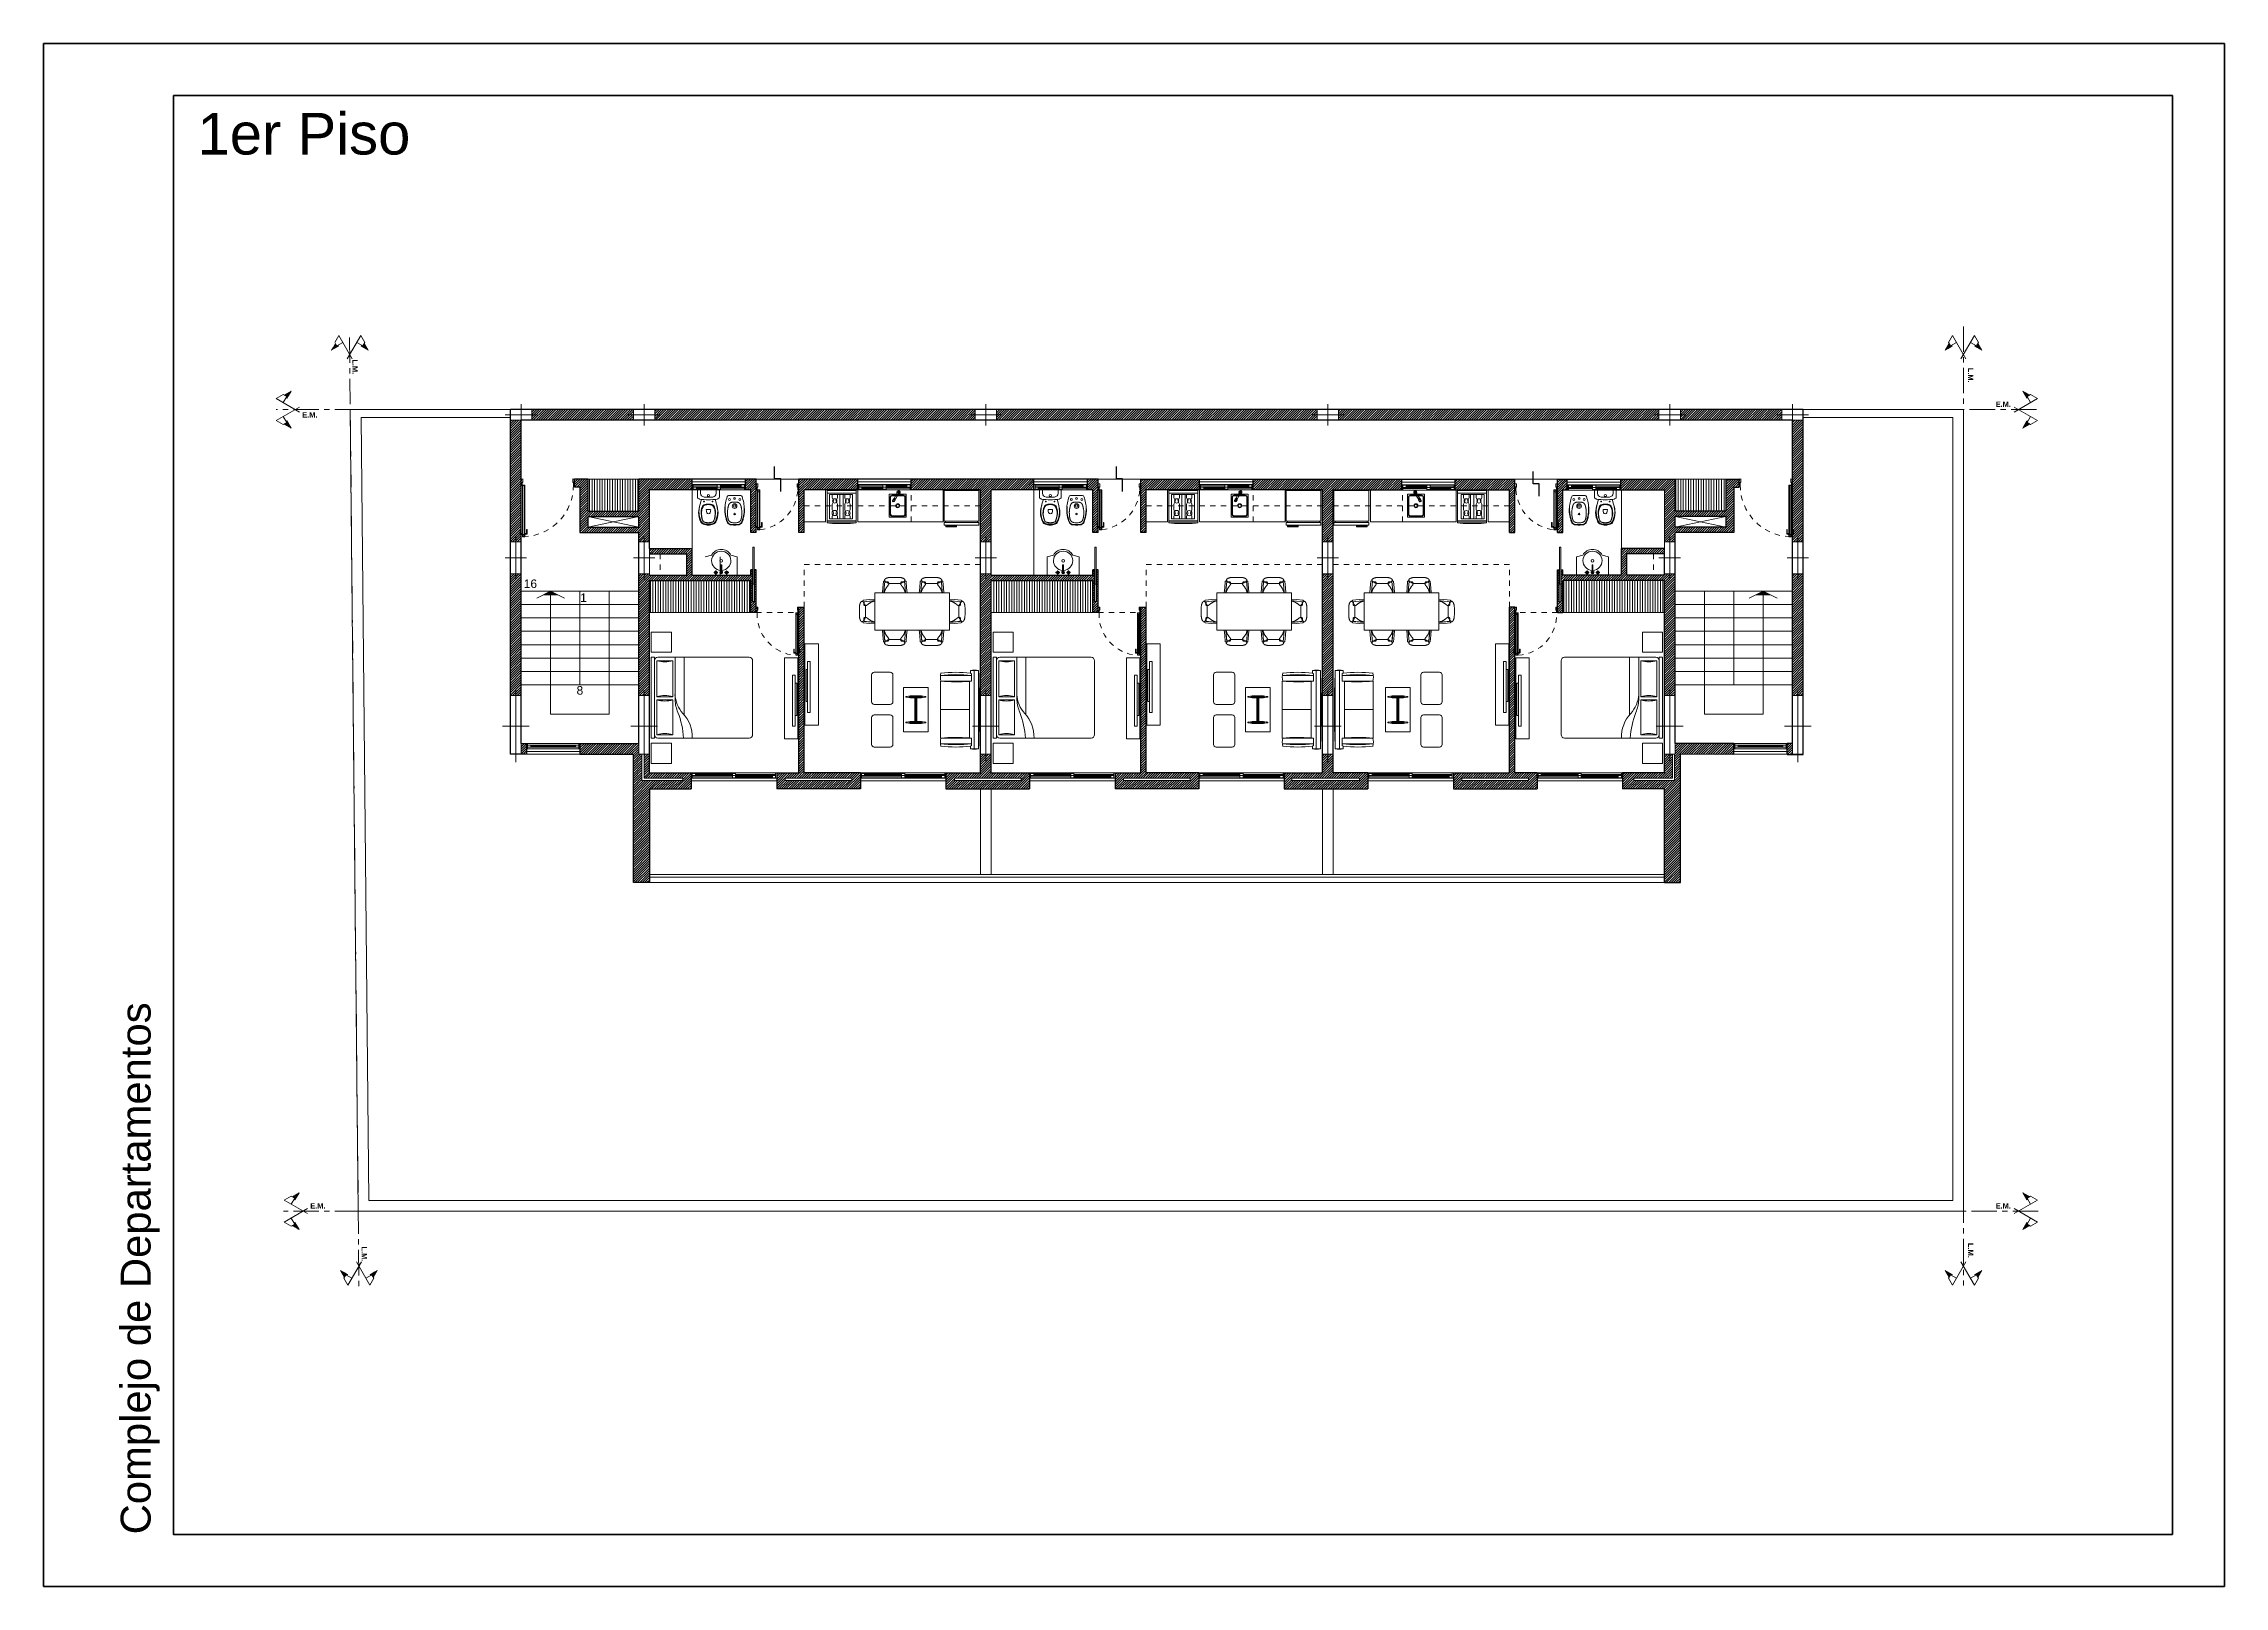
# Model space of a CAD drawing. Header units: millimetres. Extents: x 5985 to 6342, y 1020 to 1088.
# Drawn here: x 6139.04 to 6179.86, y 1055.51 to 1084.38 of the extents above; entities that cross this region are included whole.
import ezdxf

# ---------------------------------------------------------------- set-up
doc = ezdxf.new("R2010")
doc.units = ezdxf.units.MM
for name, pattern in [('CENTER', [50.8, 31.75, -6.35, 6.35, -6.35]), ('HIDDEN2', [4.7625, 3.175, -1.5875]), ('JIS_02_0.7', [1.35, 0.75, -0.6])]:
    doc.linetypes.add(name, pattern=pattern)
for name, color, linetype, lineweight in [('0.25', 251, 'Continuous', 25), ('02_CIVIL_EXIST', 18, 'Continuous', 30), ('03_CIVIL EXIST A DECLARAR', 6, 'Continuous', 15), ('07_CIVIL VISTAS MEDIA', 251, 'Continuous', 5), ('08_CIVIL VISTAS FINO', 143, 'Continuous', 9), ('09_CIVIL PROYECCIONES', 230, 'Continuous', 5), ('10_CIVIL EJES', 230, 'CENTER', 15), ('12_HATCH', 254, 'Continuous', 9), ('12_TEXTOS', 150, 'Continuous', 40), ('COLUMNAS_EJES', 252, 'Continuous', 9), ('MISC MUEBLES', 143, 'Continuous', 9), ('MUROS', 131, 'Continuous', 9), ('PILAR_HORMIGON', 2, 'Continuous', 20)]:
    doc.layers.add(name, color=color, linetype=linetype, lineweight=lineweight)
doc.layers.add('Paredes', color=250, linetype='Continuous')
doc.styles.add('JDS1', font='GOTHICB.TTF')
doc.styles.add('Swis721 BT', font='swiss.ttf')
pattern_1 = [(45, (5045.361848, 1251.152985), (-0.0224506403, 0.0224506403), [])]
pattern_2 = [(45, (5211.84584, 1146.36072), (-0.0224506403, 0.0224506403), [])]
pattern_3 = [(90, (5211.56469, 1146.36072), (-0.047625, 0), [])]
pattern_4 = [(45, (-142.90841, -188.426323), (-0.0224506403, 0.0224506403), [])]

# ---------------------------------------------------------------- blocks, each defined once
blk = doc.blocks.new('PUERTA 1M')
at = {"layer": '09_CIVIL PROYECCIONES', "linetype": 'JIS_02_0.7', "ltscale": 0.1}
blk.add_arc((938.861, -15.112), 0.962, 179.4154, 266.9577, dxfattribs=at)
at = {"layer": 'MISC MUEBLES'}
for p, q in [((937.878, -14.998), (937.878, -15.029)), ((937.878, -15.029), (937.882, -15.029)), ((937.878, -15.073), (937.878, -15.102)), ((937.878, -15.073), (937.882, -15.073)), ((937.882, -14.998), (937.882, -15.029)), ((937.882, -15.073), (937.882, -15.102)), ((937.883, -14.994), (937.907, -14.994)), ((937.883, -14.997), (937.907, -14.997)), ((937.883, -15.103), (937.894, -15.103)), ((937.895, -15.102), (937.895, -15.059)), ((937.898, -15.102), (937.898, -15.059)), ((937.901, -15.053), (937.908, -15.053)), ((937.901, -15.057), (937.909, -15.057)), ((937.908, -15.053), (937.908, -14.998)), ((937.912, -15.054), (937.912, -14.998)), ((938.845, -15.054), (938.845, -14.998)), ((938.856, -15.057), (938.847, -15.057)), ((938.849, -15.053), (938.849, -14.998)), ((938.856, -15.053), (938.849, -15.053)), ((938.874, -14.994), (938.85, -14.994)), ((938.874, -14.997), (938.85, -14.997)), ((938.858, -15.102), (938.858, -15.059)), ((938.862, -15.102), (938.862, -15.059)), ((938.874, -15.103), (938.863, -15.103)), ((938.875, -14.998), (938.875, -15.029)), ((938.878, -15.029), (938.875, -15.029)), ((938.878, -15.073), (938.875, -15.073)), ((938.875, -15.073), (938.875, -15.102)), ((938.878, -14.998), (938.878, -15.029)), ((938.878, -15.073), (938.878, -15.102)), ((937.883, -15.107), (937.894, -15.107)), ((938.855, -15.107), (938.81, -15.107)), ((938.81, -15.107), (938.81, -16.073)), ((938.848, -15.114), (938.816, -15.114)), ((938.816, -15.114), (938.816, -16.073)), ((938.847, -15.115), (938.817, -15.115)), ((938.817, -15.115), (938.817, -15.144)), ((938.818, -16.033), (938.818, -15.115)), ((938.846, -15.115), (938.846, -16.033)), ((938.847, -15.144), (938.847, -15.115)), ((938.848, -15.114), (938.848, -16.073)), ((938.855, -15.107), (938.855, -16.073)), ((938.874, -15.107), (938.863, -15.107)), ((938.779, -15.941), (938.768, -15.941)), ((938.768, -15.941), (938.768, -16.021)), ((938.774, -16.026), (938.802, -16.026)), ((938.779, -16.021), (938.779, -15.941)), ((938.779, -16.016), (938.802, -16.016)), ((938.808, -16.005), (938.802, -16.005)), ((938.802, -16.005), (938.802, -16.037)), ((938.802, -16.037), (938.808, -16.037)), ((938.808, -16.037), (938.808, -16.005)), ((938.855, -16.073), (938.81, -16.073)), ((938.848, -16.066), (938.816, -16.066)), ((938.817, -16.065), (938.817, -16.036)), ((938.817, -16.036), (938.847, -16.036)), ((938.847, -16.065), (938.817, -16.065)), ((938.846, -16.033), (938.818, -16.033)), ((938.847, -16.036), (938.847, -16.065)), ((938.856, -16.037), (938.856, -16.005)), ((938.856, -16.005), (938.862, -16.005)), ((938.862, -16.037), (938.856, -16.037)), ((938.862, -16.005), (938.862, -16.037)), ((938.885, -16.016), (938.862, -16.016)), ((938.891, -16.026), (938.862, -16.026)), ((938.885, -16.021), (938.885, -15.941)), ((938.885, -15.941), (938.896, -15.941)), ((938.896, -15.941), (938.896, -16.021))]:
    blk.add_line(p, q, dxfattribs=at)
blk.add_circle((938.861, -15.112), 0.0036, dxfattribs=at)
for centre, radius, start, end in [((937.883, -14.998), 0.00448, 90, 180), ((937.883, -15.102), 0.00448, 180, 270), ((937.883, -14.998), 0.00112, 90, 180), ((937.883, -15.102), 0.00112, 180, 270), ((937.894, -15.102), 0.00448, 270, 0), ((937.894, -15.102), 0.00112, 270, 0), ((937.901, -15.059), 0.0056, 90, 180), ((937.901, -15.059), 0.00224, 90, 180), ((937.907, -14.998), 0.00448, 8.602, 90), ((937.907, -14.998), 0.00112, 8.602, 90), ((937.909, -15.054), 0.00224, 270, 8.602), ((938.85, -14.998), 0.00448, 90, 171.398), ((938.847, -15.054), 0.00224, 171.398, 270), ((938.85, -14.998), 0.00112, 90, 171.398), ((938.856, -15.059), 0.0056, 0, 90), ((938.856, -15.059), 0.00224, 0, 90), ((938.863, -15.102), 0.00448, 180, 270), ((938.863, -15.102), 0.00112, 180, 270), ((938.874, -14.998), 0.00448, 0, 90), ((938.874, -14.998), 0.00112, 0, 90), ((938.874, -15.102), 0.00112, 270, 0), ((938.874, -15.102), 0.00448, 270, 0), ((938.774, -16.021), 0.00537, 180, 0), ((938.891, -16.021), 0.00537, 180, 0)]:
    blk.add_arc(centre, radius, start, end, dxfattribs=at)
blk = doc.blocks.new('Ejes de la columna')
at = {"layer": 'COLUMNAS_EJES'}
for p, q in [((0, -0.5), (0, 0.5)), ((-0.5, 0), (0.5, 0))]:
    blk.add_line(p, q, dxfattribs=at)
blk = doc.blocks.new('ventana 1.6')
at = {"layer": '07_CIVIL VISTAS MEDIA', "linetype": 'Continuous'}
for p, q in [((925.612, -27.265), (924.012, -27.265)), ((925.612, -27.265), (924.012, -27.265)), ((924.782, -27.14), (924.092, -27.14)), ((924.092, -27.14), (924.782, -27.14)), ((924.782, -27.15), (924.092, -27.15)), ((924.097, -27.14), (924.097, -27.15)), ((924.777, -27.14), (924.777, -27.15)), ((925.532, -27.18), (924.842, -27.18)), ((924.842, -27.18), (925.532, -27.18)), ((925.532, -27.19), (924.842, -27.19)), ((924.847, -27.18), (924.847, -27.19)), ((925.527, -27.18), (925.527, -27.19))]:
    blk.add_line(p, q, dxfattribs=at)
at = {"layer": '09_CIVIL PROYECCIONES', "linetype": 'Continuous'}
for p, q in [((925.612, -27.115), (924.012, -27.115)), ((925.612, -27.115), (924.012, -27.115)), ((924.032, -27.115), (924.012, -27.115)), ((924.012, -27.215), (924.012, -27.115)), ((924.012, -27.215), (924.012, -27.115)), ((924.032, -27.215), (924.012, -27.215)), ((925.592, -27.115), (924.032, -27.115)), ((924.032, -27.215), (924.032, -27.115)), ((924.782, -27.185), (924.032, -27.185)), ((924.032, -27.215), (925.592, -27.215)), ((924.037, -27.125), (924.087, -27.125)), ((924.087, -27.165), (924.037, -27.165)), ((924.087, -27.125), (924.787, -27.125)), ((924.787, -27.165), (924.087, -27.165)), ((924.092, -27.16), (924.092, -27.13)), ((924.092, -27.14), (924.092, -27.145)), ((924.092, -27.14), (924.092, -27.15)), ((924.782, -27.16), (924.782, -27.13)), ((924.782, -27.145), (924.782, -27.14)), ((924.782, -27.14), (924.782, -27.15)), ((924.782, -27.2), (924.782, -27.17)), ((924.787, -27.125), (924.837, -27.125)), ((924.837, -27.165), (924.787, -27.165)), ((924.837, -27.165), (924.787, -27.165)), ((924.787, -27.205), (924.837, -27.205)), ((925.537, -27.165), (924.837, -27.165)), ((924.837, -27.205), (925.537, -27.205)), ((924.842, -27.16), (924.842, -27.13)), ((924.842, -27.145), (925.592, -27.145)), ((924.842, -27.2), (924.842, -27.17)), ((924.842, -27.18), (924.842, -27.185)), ((924.842, -27.18), (924.842, -27.19)), ((925.532, -27.2), (925.532, -27.17)), ((925.532, -27.185), (925.532, -27.18)), ((925.532, -27.18), (925.532, -27.19)), ((925.587, -27.165), (925.537, -27.165)), ((925.537, -27.205), (925.587, -27.205)), ((925.592, -27.115), (925.612, -27.115)), ((925.592, -27.115), (925.592, -27.215)), ((925.592, -27.215), (925.612, -27.215)), ((925.612, -27.215), (925.612, -27.115)), ((925.612, -27.165), (925.612, -27.115)), ((925.612, -27.165), (925.612, -27.215))]:
    blk.add_line(p, q, dxfattribs=at)
for centre, start, end in [((924.037, -27.13), 90, 180), ((924.037, -27.16), 180, 270), ((924.087, -27.13), 0, 90), ((924.087, -27.16), 270, 0), ((924.787, -27.13), 90, 180), ((924.787, -27.16), 180, 270), ((924.787, -27.17), 90, 180), ((924.787, -27.2), 180, 270), ((924.837, -27.13), 0, 90), ((924.837, -27.16), 270, 0), ((924.837, -27.17), 0, 90), ((924.837, -27.2), 270, 0), ((925.537, -27.17), 90, 180), ((925.537, -27.2), 180, 270), ((925.587, -27.17), 0, 90), ((925.587, -27.2), 270, 0)]:
    blk.add_arc(centre, 0.005, start, end, dxfattribs=at)
blk = doc.blocks.new('z')
at = {"layer": '0.25'}
for p, q in [((3164.395, 594.039), (3164.395, 594.114)), ((3164.395, 594.114), (3164.545, 594.114)), ((3164.245, 594.039), (3164.395, 594.039))]:
    blk.add_line(p, q, dxfattribs=at)
blk = doc.blocks.new('1.4')
at = {"layer": '07_CIVIL VISTAS MEDIA', "linetype": 'Continuous'}
for p, q in [((931.51, -69.806), (930.51, -69.806)), ((930.59, -69.881), (930.98, -69.881)), ((930.59, -69.891), (930.98, -69.891)), ((930.98, -69.891), (930.59, -69.891)), ((930.595, -69.891), (930.595, -69.881)), ((930.975, -69.891), (930.975, -69.881)), ((931.04, -69.921), (931.43, -69.921)), ((931.04, -69.931), (931.43, -69.931)), ((931.43, -69.931), (931.04, -69.931)), ((931.045, -69.931), (931.045, -69.921)), ((931.425, -69.931), (931.425, -69.921))]:
    blk.add_line(p, q, dxfattribs=at)
at = {"layer": '09_CIVIL PROYECCIONES', "linetype": 'Continuous'}
for p, q in [((930.53, -69.856), (930.51, -69.856)), ((930.51, -69.856), (930.51, -69.956)), ((930.51, -69.906), (930.51, -69.856)), ((930.51, -69.906), (930.51, -69.956)), ((930.51, -69.956), (931.51, -69.956)), ((930.51, -69.956), (931.51, -69.956)), ((930.53, -69.956), (930.51, -69.956)), ((931.49, -69.856), (930.53, -69.856)), ((930.53, -69.956), (930.53, -69.856)), ((930.98, -69.926), (930.53, -69.926)), ((930.53, -69.956), (931.49, -69.956)), ((930.585, -69.866), (930.535, -69.866)), ((930.535, -69.906), (930.585, -69.906)), ((930.985, -69.866), (930.585, -69.866)), ((930.585, -69.906), (930.985, -69.906)), ((930.59, -69.871), (930.59, -69.901)), ((930.59, -69.891), (930.59, -69.881)), ((930.59, -69.886), (930.59, -69.891)), ((930.98, -69.871), (930.98, -69.901)), ((930.98, -69.891), (930.98, -69.881)), ((930.98, -69.891), (930.98, -69.886)), ((930.98, -69.911), (930.98, -69.941)), ((931.035, -69.866), (930.985, -69.866)), ((930.985, -69.906), (931.035, -69.906)), ((930.985, -69.906), (931.035, -69.906)), ((931.035, -69.946), (930.985, -69.946)), ((931.035, -69.906), (931.435, -69.906)), ((931.435, -69.946), (931.035, -69.946)), ((931.04, -69.871), (931.04, -69.901)), ((931.04, -69.886), (931.49, -69.886)), ((931.04, -69.911), (931.04, -69.941)), ((931.04, -69.931), (931.04, -69.921)), ((931.04, -69.926), (931.04, -69.931)), ((931.43, -69.911), (931.43, -69.941)), ((931.43, -69.931), (931.43, -69.921)), ((931.43, -69.931), (931.43, -69.926)), ((931.435, -69.906), (931.485, -69.906)), ((931.485, -69.946), (931.435, -69.946)), ((931.49, -69.856), (931.51, -69.856)), ((931.49, -69.856), (931.49, -69.956)), ((931.49, -69.956), (931.51, -69.956)), ((931.51, -69.856), (931.51, -69.956)), ((931.51, -69.856), (931.51, -69.956))]:
    blk.add_line(p, q, dxfattribs=at)
for centre, start, end in [((930.535, -69.871), 90, 180), ((930.535, -69.901), 180, 270), ((930.585, -69.871), 0, 90), ((930.585, -69.901), 270, 0), ((930.985, -69.871), 90, 180), ((930.985, -69.901), 180, 270), ((930.985, -69.911), 90, 180), ((930.985, -69.941), 180, 270), ((931.035, -69.871), 0, 90), ((931.035, -69.901), 270, 0), ((931.035, -69.911), 0, 90), ((931.035, -69.941), 270, 0), ((931.435, -69.911), 90, 180), ((931.435, -69.941), 180, 270), ((931.485, -69.911), 0, 90), ((931.485, -69.941), 270, 0)]:
    blk.add_arc(centre, 0.005, start, end, dxfattribs=at)

msp = doc.modelspace()

# ---------------------------------------------------------------- hatches: boundary and pattern name
at = {"layer": '03_CIVIL EXIST A DECLARAR'}
h = msp.add_hatch(color=256, dxfattribs=at)
h.dxf.hatch_style = 1
h.paths.add_polyline_path([(6148.527, 1074.135), (6148.392, 1074.067), (6148.527, 1074.067)])
h.paths.add_polyline_path([(6148.527, 1074.135), (6148.527, 1074.067), (6148.662, 1074.067)])
h = msp.add_hatch(color=256, dxfattribs=at)
h.dxf.hatch_style = 1
h.paths.add_polyline_path([(6171.227, 1074.135), (6171.362, 1074.067), (6171.227, 1074.067)])
h.paths.add_polyline_path([(6171.227, 1074.135), (6171.227, 1074.067), (6171.092, 1074.067)])
at = {"layer": '07_CIVIL VISTAS MEDIA', "linetype": 'ByBlock', "lineweight": 9}
h = msp.add_hatch(dxfattribs=at)
h.set_pattern_fill('LINE', color=256, scale=0.09375, angle=420, style=0)
h.set_pattern_definition([(120, (6168.92568, 1497.750806), (0.0101487352, 0.005859375), [])])
h.paths.add_polyline_path([(6144.498, 1078.775), (6144.526, 1078.726), (6144.548, 1078.738), (6144.557, 1078.722), (6144.423, 1078.644)])
h = msp.add_hatch(dxfattribs=at)
h.set_pattern_fill('LINE', color=256, scale=0.09375, angle=420, style=0)
h.set_pattern_definition([(60, (6095.232261, 1497.750806), (-0.0101487352, 0.005859375), [])])
h.paths.add_polyline_path([(6145.114, 1078.644), (6144.979, 1078.722), (6144.989, 1078.738), (6145.01, 1078.726), (6145.039, 1078.775)])
h = msp.add_hatch(dxfattribs=at)
h.set_pattern_fill('LINE', color=256, scale=0.09375, angle=600, style=0)
h.set_pattern_definition([(240, (6224.513087, 656.450392), (0.0101487352, -0.005859375), [])])
h.paths.add_polyline_path([(6174.631, 1078.644), (6174.766, 1078.722), (6174.757, 1078.738), (6174.735, 1078.726), (6174.707, 1078.775)])
h = msp.add_hatch(dxfattribs=at)
h.set_pattern_fill('LINE', color=256, scale=0.09375, angle=600, style=0)
h.set_pattern_definition([(300, (6150.819668, 656.450392), (-0.0101487352, -0.005859375), [])])
h.paths.add_polyline_path([(6175.247, 1078.775), (6175.219, 1078.726), (6175.198, 1078.738), (6175.188, 1078.722), (6175.323, 1078.644)])
h = msp.add_hatch(dxfattribs=at)
h.set_pattern_fill('LINE', color=256, scale=0.09375, angle=510, style=0)
h.set_pattern_definition([(210, (5722.662486, 1099.792124), (-0.005859375, 0.0101487352), [])])
h.paths.add_polyline_path([(6143.539, 1077.805), (6143.587, 1077.777), (6143.575, 1077.755), (6143.591, 1077.746), (6143.669, 1077.88)])
h = msp.add_hatch(dxfattribs=at)
h.set_pattern_fill('LINE', color=256, scale=0.09375, angle=690, style=0)
h.set_pattern_definition([(30, (6597.093122, 1053.377337), (0.005859375, -0.0101487352), [])])
h.paths.add_polyline_path([(6176.217, 1077.805), (6176.168, 1077.777), (6176.181, 1077.755), (6176.164, 1077.746), (6176.087, 1077.88)])
at = {"layer": '07_CIVIL VISTAS MEDIA'}
h = msp.add_hatch(dxfattribs=at)
h.set_pattern_fill('ANSI31', color=18, scale=0.01)
h.set_pattern_definition(pattern_4)
h.paths.add_polyline_path([(6171.977, 1077.335), (6171.777, 1077.335), (6171.777, 1075.288), (6171.795, 1075.288), (6171.795, 1075.202), (6171.777, 1075.202), (6171.777, 1075.06), (6171.977, 1075.06)])
h.paths.add_polyline_path([(6171.577, 1077.535), (6169.677, 1077.535), (6169.677, 1077.335), (6171.577, 1077.335)])
h.paths.add_polyline_path([(6169.277, 1077.535), (6163.277, 1077.535), (6163.277, 1077.335), (6169.277, 1077.335)])
h.paths.add_polyline_path([(6162.877, 1077.535), (6156.877, 1077.535), (6156.877, 1077.335), (6162.877, 1077.335)])
h.paths.add_polyline_path([(6156.477, 1077.535), (6150.477, 1077.535), (6150.477, 1077.335), (6156.477, 1077.335)])
h.paths.add_polyline_path([(6150.077, 1077.535), (6148.177, 1077.535), (6148.177, 1077.335), (6150.077, 1077.335)])
h.paths.add_polyline_path([(6147.977, 1077.335), (6147.777, 1077.335), (6147.777, 1075.06), (6147.977, 1075.06), (6147.977, 1075.202), (6147.959, 1075.202), (6147.959, 1075.288), (6147.977, 1075.288)])
h.paths.add_polyline_path([(6147.977, 1074.46), (6147.777, 1074.46), (6147.777, 1072.185), (6147.977, 1072.185)])
at = {"layer": '07_CIVIL VISTAS MEDIA', "linetype": 'ByBlock', "lineweight": 9}
h = msp.add_hatch(dxfattribs=at)
h.set_pattern_fill('LINE', color=256, scale=0.09375, angle=510, style=0)
h.set_pattern_definition([(150, (5722.662486, 1026.098705), (-0.005859375, -0.0101487352), [])])
h.paths.add_polyline_path([(6143.669, 1077.189), (6143.591, 1077.324), (6143.575, 1077.314), (6143.587, 1077.293), (6143.539, 1077.264)])
h = msp.add_hatch(dxfattribs=at)
h.set_pattern_fill('LINE', color=256, scale=0.09375, angle=690, style=0)
h.set_pattern_definition([(330, (6597.093122, 1127.070756), (0.005859375, 0.0101487352), [])])
h.paths.add_polyline_path([(6176.087, 1077.189), (6176.164, 1077.324), (6176.181, 1077.314), (6176.168, 1077.293), (6176.217, 1077.264)])
at = {"layer": '07_CIVIL VISTAS MEDIA'}
h = msp.add_hatch(dxfattribs=at)
h.set_pattern_fill('ANSI31', color=18, scale=0.01)
h.set_pattern_definition(pattern_4)
h.paths.add_polyline_path([(6148.077, 1071.285), (6147.977, 1071.285), (6147.977, 1071.085), (6148.077, 1071.085)])
h.paths.add_polyline_path([(6164.461, 1076.235), (6161.677, 1076.235), (6161.677, 1076.035), (6162.977, 1076.035), (6162.977, 1075.06), (6163.177, 1075.06), (6163.177, 1076.035), (6164.461, 1076.035)])
h.paths.add_polyline_path([(6166.577, 1076.235), (6165.461, 1076.235), (6165.461, 1076.035), (6166.477, 1076.035), (6166.477, 1075.235), (6166.577, 1075.235)])
h = msp.add_hatch(dxfattribs=at)
h.set_pattern_fill('ANSI31', color=18, scale=0.01)
h.set_pattern_definition(pattern_4)
h.paths.add_polyline_path([(6151.177, 1076.235), (6150.177, 1076.235), (6150.177, 1075.635), (6149.227, 1075.635), (6149.227, 1076.235), (6148.977, 1076.235), (6148.977, 1076.085), (6149.077, 1076.085), (6149.077, 1075.235), (6150.177, 1075.235), (6150.177, 1075.06), (6150.377, 1075.06), (6150.377, 1076.035), (6151.177, 1076.035)])
h.paths.add_polyline_path([(6150.177, 1075.335), (6149.227, 1075.335), (6149.227, 1075.535), (6150.177, 1075.535)], flags=16)
h = msp.add_hatch(dxfattribs=at)
h.set_pattern_fill('ANSI31', color=18, scale=0.01)
h.set_pattern_definition(pattern_2)
h.paths.add_polyline_path([(6160.677, 1076.235), (6159.577, 1076.235), (6159.577, 1075.235), (6159.677, 1075.235), (6159.677, 1076.035), (6160.677, 1076.035)])
h.paths.add_polyline_path([(6163.177, 1074.46), (6162.977, 1074.46), (6162.977, 1072.185), (6163.177, 1072.185)])
h.paths.add_polyline_path([(6166.996, 1070.735), (6166.577, 1070.735), (6166.577, 1072.977), (6166.566, 1072.977, -0.414214), (6166.561, 1072.982), (6166.561, 1073.054), (6166.571, 1073.054), (6166.571, 1072.987), (6166.577, 1072.987), (6166.577, 1073.835), (6166.477, 1073.835), (6166.477, 1070.735), (6165.429, 1070.735), (6165.429, 1070.435), (6166.996, 1070.435)])
h.paths.add_polyline_path([(6165.589, 1070.595), (6165.589, 1070.635), (6166.836, 1070.635), (6166.836, 1070.595)], flags=16)
h.paths.add_polyline_path([(6163.829, 1070.735), (6163.177, 1070.735), (6163.177, 1071.085), (6162.977, 1071.085), (6162.977, 1070.735), (6162.262, 1070.735), (6162.262, 1070.435), (6163.829, 1070.435)])
h.paths.add_polyline_path([(6163.669, 1070.635), (6163.669, 1070.595), (6162.402, 1070.595), (6162.402, 1070.635)], flags=16)
h.paths.add_polyline_path([(6158.777, 1076.235), (6158.577, 1076.235), (6158.577, 1076.035), (6158.677, 1076.035), (6158.677, 1075.235), (6158.777, 1075.235)])
h.paths.add_polyline_path([(6158.759, 1075.419), (6158.77, 1075.419), (6158.77, 1075.338, -1), (6158.759, 1075.338)], flags=16)
h.paths.add_polyline_path([(6157.577, 1076.235), (6155.277, 1076.235), (6155.277, 1076.035), (6156.577, 1076.035), (6156.577, 1075.06), (6156.777, 1075.06), (6156.777, 1076.035), (6157.577, 1076.035)])
h.paths.add_polyline_path([(6154.277, 1076.235), (6153.177, 1076.235), (6153.177, 1075.235), (6153.277, 1075.235), (6153.277, 1076.035), (6154.277, 1076.035)])
h.paths.add_polyline_path([(6152.377, 1076.235), (6152.177, 1076.235), (6152.177, 1076.035), (6152.277, 1076.035), (6152.277, 1075.235), (6152.377, 1075.235), (6152.377, 1075.333), (6152.365, 1075.333, -0.414214), (6152.359, 1075.338), (6152.359, 1075.419), (6152.37, 1075.419), (6152.37, 1075.344), (6152.377, 1075.344)])
h.paths.add_polyline_path([(6154.328, 1070.735), (6153.277, 1070.735), (6153.277, 1073.835), (6153.177, 1073.835), (6153.177, 1072.987), (6153.183, 1072.987), (6153.183, 1073.054), (6153.193, 1073.054), (6153.193, 1072.982, -0.414214), (6153.188, 1072.977), (6153.177, 1072.977), (6153.177, 1070.735), (6152.761, 1070.735), (6152.761, 1070.435), (6154.328, 1070.435)])
h.paths.add_polyline_path([(6154.168, 1070.635), (6154.168, 1070.595), (6152.921, 1070.595), (6152.921, 1070.635)], flags=16)
h = msp.add_hatch(dxfattribs=at)
h.set_pattern_fill('ANSI31', color=18, scale=0.01)
h.set_pattern_definition(pattern_4)
h.paths.add_polyline_path([(6169.577, 1076.235), (6168.561, 1076.235), (6168.561, 1076.035), (6169.377, 1076.035), (6169.377, 1075.06), (6169.577, 1075.06), (6169.577, 1075.235), (6170.677, 1075.235), (6170.677, 1076.085), (6170.777, 1076.085), (6170.777, 1076.235), (6170.527, 1076.235), (6170.527, 1075.635), (6169.577, 1075.635)])
h.paths.add_polyline_path([(6169.577, 1075.535), (6170.527, 1075.535), (6170.527, 1075.335), (6169.577, 1075.335)], flags=16)
h.paths.add_polyline_path([(6169.577, 1074.46), (6169.377, 1074.46), (6169.377, 1074.435), (6168.677, 1074.435), (6168.677, 1074.835), (6169.377, 1074.835), (6169.377, 1074.935), (6168.577, 1074.935), (6168.577, 1074.435), (6167.477, 1074.435), (6167.477, 1074.535), (6167.447, 1074.535), (6167.447, 1073.935), (6167.407, 1073.935), (6167.407, 1074.535), (6167.377, 1074.535), (6167.377, 1073.735), (6167.477, 1073.735), (6167.477, 1074.335), (6169.377, 1074.335), (6169.377, 1072.185), (6169.577, 1072.185)])
h.paths.add_polyline_path([(6171.977, 1074.46), (6171.777, 1074.46), (6171.777, 1072.185), (6171.977, 1072.185)])
h.paths.add_polyline_path([(6170.677, 1071.285), (6169.577, 1071.285), (6169.577, 1071.086), (6169.567, 1071.086), (6169.567, 1070.595), (6168.804, 1070.595), (6168.804, 1070.635), (6169.527, 1070.635), (6169.527, 1071.086), (6169.377, 1071.086), (6169.377, 1070.735), (6168.594, 1070.735), (6168.594, 1070.635), (6168.594, 1070.435), (6169.377, 1070.435), (6169.377, 1068.685), (6169.677, 1068.685), (6169.677, 1071.085), (6170.677, 1071.082)])
h = msp.add_hatch(dxfattribs=at)
h.set_pattern_fill('ANSI31', color=18, scale=0.01)
h.set_pattern_definition(pattern_4)
h.paths.add_polyline_path([(6167.477, 1076.035), (6167.561, 1076.035), (6167.561, 1076.235), (6167.377, 1076.235), (6167.377, 1075.344), (6167.384, 1075.344), (6167.384, 1075.419), (6167.395, 1075.419), (6167.395, 1075.338, -0.414214), (6167.389, 1075.333), (6167.377, 1075.333), (6167.377, 1075.235), (6167.477, 1075.235)])
h = msp.add_hatch(dxfattribs=at)
h.set_pattern_fill('ANSI31', color=18, scale=0.01)
h.set_pattern_definition(pattern_2)
h.paths.add_polyline_path([(6150.177, 1071.285), (6149.077, 1071.285), (6149.077, 1071.235), (6149.077, 1071.185), (6149.077, 1071.085), (6150.077, 1071.085), (6150.077, 1068.685), (6150.377, 1068.685), (6150.377, 1070.435), (6151.161, 1070.435), (6151.161, 1070.735), (6150.377, 1070.735), (6150.377, 1071.086), (6150.277, 1071.086), (6150.277, 1070.635), (6151.001, 1070.635), (6151.001, 1070.595), (6150.237, 1070.595), (6150.237, 1071.086), (6150.177, 1071.086)])
h.paths.add_polyline_path([(6157.495, 1070.735), (6156.777, 1070.735), (6156.777, 1071.085), (6156.577, 1071.085), (6156.577, 1070.735), (6155.928, 1070.735), (6155.928, 1070.435), (6157.495, 1070.435)])
h.paths.add_polyline_path([(6156.088, 1070.595), (6156.088, 1070.635), (6157.335, 1070.635), (6157.335, 1070.595)], flags=16)
h.paths.add_polyline_path([(6156.777, 1074.46), (6156.577, 1074.46), (6156.577, 1072.185), (6156.777, 1072.185)])
h.paths.add_polyline_path([(6150.579, 1074.435), (6150.579, 1074.835), (6151.077, 1074.835), (6151.077, 1074.435), (6150.581, 1074.435)])
h.paths.add_polyline_path([(6150.377, 1074.435), (6150.377, 1074.46), (6150.177, 1074.46), (6150.177, 1072.185), (6150.377, 1072.185), (6150.377, 1074.335), (6152.277, 1074.335), (6152.277, 1073.735), (6152.377, 1073.735), (6152.377, 1073.765), (6152.377, 1074.535), (6152.347, 1074.535), (6152.347, 1073.935), (6152.307, 1073.935), (6152.307, 1074.535), (6152.277, 1074.535), (6152.277, 1074.435), (6151.177, 1074.435), (6151.177, 1074.935), (6150.377, 1074.935), (6150.377, 1074.835), (6150.579, 1074.835), (6150.579, 1074.435)])
h = msp.add_hatch(dxfattribs=at)
h.set_pattern_fill('ANSI31', color=18, scale=0.01)
h.set_pattern_definition(pattern_1)
h.paths.add_polyline_path([(6158.707, 1074.535), (6158.677, 1074.535), (6158.677, 1074.435), (6156.777, 1074.435), (6156.777, 1074.335), (6158.677, 1074.335), (6158.677, 1073.735), (6158.777, 1073.735), (6158.777, 1074.535), (6158.747, 1074.535), (6158.747, 1073.935), (6158.707, 1073.935)])
h = msp.add_hatch(dxfattribs=at)
h.set_pattern_fill('ANSI31', color=18, scale=0.01)
h.set_pattern_definition(pattern_1)
h.paths.add_polyline_path([(6159.677, 1073.835), (6159.577, 1073.835), (6159.577, 1070.735), (6159.095, 1070.735), (6159.095, 1070.635), (6159.095, 1070.435), (6160.492, 1070.435), (6160.492, 1070.595), (6159.255, 1070.595), (6159.255, 1070.635), (6160.492, 1070.635), (6160.492, 1070.735), (6159.677, 1070.735)])
h.paths.add_polyline_path([(6160.662, 1070.735), (6160.492, 1070.735), (6160.492, 1070.635), (6160.502, 1070.635), (6160.502, 1070.595), (6160.492, 1070.595), (6160.492, 1070.435), (6160.662, 1070.435)])
h = msp.add_hatch(dxfattribs=at)
h.set_pattern_fill('ANSI31', color=18, scale=0.01)
h.paths.add_polyline_path([(6171.777, 1071.285), (6171.677, 1071.285), (6171.677, 1071.235), (6171.677, 1071.185), (6171.677, 1071.079), (6171.877, 1071.079), (6171.877, 1071.086), (6171.777, 1071.086)])
at = {"layer": '07_CIVIL VISTAS MEDIA', "linetype": 'ByBlock', "lineweight": 9}
h = msp.add_hatch(dxfattribs=at)
h.set_pattern_fill('LINE', color=256, scale=0.09375, angle=510, style=0)
h.set_pattern_definition([(150, (5722.812486, 1012.998705), (-0.005859375, -0.0101487352), [])])
h.paths.add_polyline_path([(6143.819, 1062.88), (6143.741, 1062.746), (6143.725, 1062.755), (6143.737, 1062.777), (6143.689, 1062.805)])
h = msp.add_hatch(dxfattribs=at)
h.set_pattern_fill('LINE', color=256, scale=0.09375, angle=690, style=0)
h.set_pattern_definition([(30, (6597.093122, 1038.377337), (0.005859375, -0.0101487352), [])])
h.paths.add_polyline_path([(6176.217, 1062.805), (6176.168, 1062.777), (6176.181, 1062.755), (6176.164, 1062.746), (6176.087, 1062.88)])
h = msp.add_hatch(dxfattribs=at)
h.set_pattern_fill('LINE', color=256, scale=0.09375, angle=510, style=0)
h.set_pattern_definition([(210, (5722.812486, 1086.692124), (-0.005859375, 0.0101487352), [])])
h.paths.add_polyline_path([(6143.689, 1062.264), (6143.737, 1062.293), (6143.725, 1062.314), (6143.741, 1062.324), (6143.819, 1062.189)])
h = msp.add_hatch(dxfattribs=at)
h.set_pattern_fill('LINE', color=256, scale=0.09375, angle=690, style=0)
h.set_pattern_definition([(330, (6597.093122, 1112.070756), (0.005859375, 0.0101487352), [])])
h.paths.add_polyline_path([(6176.087, 1062.189), (6176.164, 1062.324), (6176.181, 1062.314), (6176.168, 1062.293), (6176.217, 1062.264)])
h = msp.add_hatch(dxfattribs=at)
h.set_pattern_fill('LINE', color=256, scale=0.09375, angle=420, style=0)
h.set_pattern_definition([(120, (6169.096124, 1483.61917), (0.0101487352, 0.005859375), [])])
h.paths.add_polyline_path([(6144.668, 1061.295), (6144.697, 1061.344), (6144.718, 1061.331), (6144.728, 1061.348), (6144.593, 1061.425)])
h = msp.add_hatch(dxfattribs=at)
h.set_pattern_fill('LINE', color=256, scale=0.09375, angle=420, style=0)
h.set_pattern_definition([(60, (6095.402706, 1483.61917), (-0.0101487352, 0.005859375), [])])
h.paths.add_polyline_path([(6145.284, 1061.425), (6145.15, 1061.348), (6145.159, 1061.331), (6145.181, 1061.344), (6145.209, 1061.295)])
h = msp.add_hatch(dxfattribs=at)
h.set_pattern_fill('LINE', color=256, scale=0.09375, angle=600, style=0)
h.set_pattern_definition([(240, (6224.513087, 640.418655), (0.0101487352, -0.005859375), [])])
h.paths.add_polyline_path([(6174.631, 1061.425), (6174.766, 1061.347), (6174.757, 1061.331), (6174.735, 1061.344), (6174.707, 1061.295)])
h = msp.add_hatch(dxfattribs=at)
h.set_pattern_fill('LINE', color=256, scale=0.09375, angle=600, style=0)
h.set_pattern_definition([(300, (6150.819668, 640.418655), (-0.0101487352, -0.005859375), [])])
h.paths.add_polyline_path([(6175.247, 1061.295), (6175.219, 1061.344), (6175.198, 1061.331), (6175.188, 1061.347), (6175.323, 1061.425)])
at = {"layer": '12_HATCH'}
h = msp.add_hatch(dxfattribs=at)
h.set_pattern_fill('ANSI31', color=256, scale=0.015, angle=45)
h.set_pattern_definition([(90, (5211.5687, 1091.00462), (-0.047625, 0), [])])
h.paths.add_polyline_path([(6150.177, 1076.235), (6150.177, 1075.633), (6149.227, 1075.633), (6149.227, 1076.235)])
h = msp.add_hatch(dxfattribs=at)
h.set_pattern_fill('ANSI31', color=256, scale=0.015, angle=45)
h.set_pattern_definition(pattern_3)
h.paths.add_polyline_path([(6169.577, 1076.235), (6169.577, 1075.635), (6170.527, 1075.635), (6170.527, 1076.235)])
h = msp.add_hatch(dxfattribs=at)
h.set_pattern_fill('ANSI31', color=256, scale=0.015, angle=45)
h.set_pattern_definition(pattern_3)
h.paths.add_polyline_path([(6150.377, 1073.735), (6152.277, 1073.735), (6152.277, 1074.335), (6150.377, 1074.335)])
h = msp.add_hatch(dxfattribs=at)
h.set_pattern_fill('ANSI31', color=256, scale=0.015, angle=45)
h.set_pattern_definition(pattern_3)
h.paths.add_polyline_path([(6156.777, 1073.735), (6158.677, 1073.735), (6158.677, 1074.335), (6156.777, 1074.335)])
h = msp.add_hatch(dxfattribs=at)
h.set_pattern_fill('ANSI31', color=256, scale=0.015, angle=45)
h.set_pattern_definition(pattern_3)
h.paths.add_polyline_path([(6169.377, 1073.735), (6167.477, 1073.735), (6167.477, 1074.335), (6169.377, 1074.335)])

# ---------------------------------------------------------------- linework, layer by layer
at = {"layer": '02_CIVIL_EXIST', "lineweight": 40}
for points in [[(6139.037, 1084.382), (6179.861, 1084.382), (6179.861, 1055.514), (6139.037, 1055.514)], [(6141.467, 1083.41), (6178.889, 1083.41), (6178.889, 1056.486), (6141.467, 1056.486)]]:
    msp.add_lwpolyline(points, close=True, dxfattribs=at)
at = {"layer": '03_CIVIL EXIST A DECLARAR'}
for p, q in [((6148.527, 1074.135), (6148.268, 1074.005)), ((6148.527, 1074.135), (6148.527, 1071.835)), ((6148.527, 1074.135), (6148.787, 1074.005)), ((6148.527, 1071.835), (6148.527, 1074.135)), ((6149.627, 1071.835), (6149.627, 1074.135)), ((6170.127, 1071.835), (6170.127, 1074.135)), ((6171.227, 1074.135), (6170.968, 1074.005)), ((6171.227, 1074.135), (6171.227, 1071.835)), ((6171.227, 1074.135), (6171.487, 1074.005)), ((6148.662, 1074.067), (6148.392, 1074.067)), ((6171.092, 1074.067), (6171.362, 1074.067)), ((6148.527, 1071.835), (6149.627, 1071.835)), ((6171.227, 1071.835), (6170.127, 1071.835)), ((6147.917, 1071.085), (6147.877, 1071.085)), ((6150.237, 1071.085), (6150.277, 1071.085)), ((6150.237, 1071.085), (6150.237, 1070.595)), ((6150.277, 1071.085), (6150.277, 1070.635)), ((6169.527, 1071.085), (6169.527, 1070.635)), ((6169.567, 1071.085), (6169.527, 1071.085)), ((6169.567, 1071.085), (6169.567, 1070.595)), ((6150.237, 1070.595), (6151.001, 1070.595)), ((6150.277, 1070.635), (6151.001, 1070.635)), ((6151.001, 1070.595), (6151.001, 1070.635)), ((6152.921, 1070.635), (6154.168, 1070.635)), ((6152.921, 1070.595), (6152.921, 1070.635)), ((6152.921, 1070.595), (6154.168, 1070.595)), ((6154.168, 1070.595), (6154.168, 1070.635)), ((6156.088, 1070.635), (6157.335, 1070.635)), ((6156.088, 1070.595), (6156.088, 1070.635)), ((6156.088, 1070.595), (6157.335, 1070.595)), ((6156.577, 1070.435), (6156.577, 1068.835)), ((6156.777, 1070.435), (6156.777, 1068.835)), ((6157.335, 1070.595), (6157.335, 1070.635)), ((6159.255, 1070.635), (6160.502, 1070.635)), ((6159.255, 1070.595), (6159.255, 1070.635)), ((6159.255, 1070.595), (6160.502, 1070.595)), ((6160.502, 1070.595), (6160.502, 1070.635)), ((6162.402, 1070.635), (6163.669, 1070.635)), ((6162.402, 1070.595), (6162.402, 1070.635)), ((6162.402, 1070.595), (6163.669, 1070.595)), ((6162.977, 1070.435), (6162.977, 1068.835)), ((6163.177, 1070.435), (6163.177, 1068.835)), ((6163.669, 1070.595), (6163.669, 1070.635)), ((6166.836, 1070.635), (6165.589, 1070.635)), ((6165.589, 1070.595), (6165.589, 1070.635)), ((6166.836, 1070.595), (6165.589, 1070.595)), ((6166.836, 1070.595), (6166.836, 1070.635)), ((6169.527, 1070.635), (6168.804, 1070.635)), ((6168.804, 1070.595), (6168.804, 1070.635)), ((6169.567, 1070.595), (6168.804, 1070.595)), ((6156.777, 1068.835), (6156.577, 1068.835)), ((6163.177, 1068.835), (6162.977, 1068.835))]:
    msp.add_line(p, q, dxfattribs=at)
at = {"layer": '07_CIVIL VISTAS MEDIA', "linetype": 'ByBlock', "lineweight": 9}
for p, q in [((6144.423, 1078.644), (6144.557, 1078.722)), ((6144.489, 1078.791), (6144.564, 1078.921)), ((6144.526, 1078.726), (6144.639, 1078.791)), ((6144.557, 1078.722), (6144.548, 1078.738)), ((6144.815, 1078.485), (6144.564, 1078.921)), ((6144.721, 1078.485), (6144.973, 1078.921)), ((6145.01, 1078.726), (6144.898, 1078.791)), ((6145.048, 1078.791), (6144.973, 1078.921)), ((6144.979, 1078.722), (6144.989, 1078.738)), ((6145.114, 1078.644), (6144.979, 1078.722)), ((6145.01, 1078.726), (6145.048, 1078.791)), ((6145.114, 1078.644), (6145.039, 1078.775)), ((6174.631, 1078.644), (6174.707, 1078.775)), ((6174.631, 1078.644), (6174.766, 1078.722)), ((6174.697, 1078.791), (6174.772, 1078.921)), ((6174.735, 1078.726), (6174.697, 1078.791)), ((6174.735, 1078.726), (6174.848, 1078.791)), ((6174.766, 1078.722), (6174.757, 1078.738)), ((6175.024, 1078.485), (6174.772, 1078.921)), ((6174.93, 1078.485), (6175.182, 1078.921)), ((6175.219, 1078.726), (6175.107, 1078.791)), ((6175.257, 1078.791), (6175.182, 1078.921)), ((6175.188, 1078.722), (6175.198, 1078.738)), ((6175.323, 1078.644), (6175.188, 1078.722)), ((6175.219, 1078.726), (6175.257, 1078.791)), ((6175.323, 1078.644), (6175.247, 1078.775)), ((6143.522, 1077.814), (6143.392, 1077.739)), ((6143.587, 1077.777), (6143.522, 1077.814)), ((6143.587, 1077.777), (6143.523, 1077.664)), ((6143.669, 1077.88), (6143.539, 1077.805)), ((6143.591, 1077.746), (6143.575, 1077.755)), ((6143.669, 1077.88), (6143.591, 1077.746)), ((6176.087, 1077.88), (6176.164, 1077.746)), ((6176.164, 1077.746), (6176.181, 1077.755)), ((6176.168, 1077.777), (6176.233, 1077.814)), ((6176.168, 1077.777), (6176.233, 1077.664)), ((6176.233, 1077.814), (6176.363, 1077.739)), ((6143.828, 1077.488), (6143.392, 1077.739)), ((6143.828, 1077.582), (6143.392, 1077.33)), ((6143.587, 1077.293), (6143.523, 1077.405)), ((6175.928, 1077.488), (6176.363, 1077.739)), ((6175.928, 1077.582), (6176.363, 1077.33)), ((6176.168, 1077.293), (6176.233, 1077.405)), ((6143.522, 1077.255), (6143.392, 1077.33)), ((6143.587, 1077.293), (6143.522, 1077.255)), ((6143.669, 1077.189), (6143.539, 1077.264)), ((6143.591, 1077.324), (6143.575, 1077.314)), ((6143.669, 1077.189), (6143.591, 1077.324)), ((6176.087, 1077.189), (6176.164, 1077.324)), ((6176.087, 1077.189), (6176.217, 1077.264)), ((6176.164, 1077.324), (6176.181, 1077.314)), ((6176.168, 1077.293), (6176.233, 1077.255)), ((6176.233, 1077.255), (6176.363, 1077.33)), ((6143.672, 1062.814), (6143.542, 1062.739)), ((6143.978, 1062.488), (6143.542, 1062.739)), ((6143.737, 1062.777), (6143.672, 1062.814)), ((6143.737, 1062.777), (6143.673, 1062.664)), ((6143.819, 1062.88), (6143.689, 1062.805)), ((6143.741, 1062.746), (6143.725, 1062.755)), ((6143.819, 1062.88), (6143.741, 1062.746)), ((6175.928, 1062.488), (6176.363, 1062.739)), ((6176.087, 1062.88), (6176.217, 1062.805)), ((6176.087, 1062.88), (6176.164, 1062.746)), ((6176.164, 1062.746), (6176.181, 1062.755)), ((6176.168, 1062.777), (6176.233, 1062.814)), ((6176.168, 1062.777), (6176.233, 1062.664)), ((6176.233, 1062.814), (6176.363, 1062.739)), ((6143.978, 1062.582), (6143.542, 1062.33)), ((6143.672, 1062.255), (6143.542, 1062.33)), ((6143.737, 1062.293), (6143.672, 1062.255)), ((6143.737, 1062.293), (6143.673, 1062.405)), ((6143.819, 1062.189), (6143.689, 1062.264)), ((6143.741, 1062.324), (6143.725, 1062.314)), ((6143.819, 1062.189), (6143.741, 1062.324)), ((6175.928, 1062.582), (6176.363, 1062.33)), ((6176.087, 1062.189), (6176.164, 1062.324)), ((6176.087, 1062.189), (6176.217, 1062.264)), ((6176.164, 1062.324), (6176.181, 1062.314)), ((6176.168, 1062.293), (6176.233, 1062.405)), ((6176.168, 1062.293), (6176.233, 1062.255)), ((6176.233, 1062.255), (6176.363, 1062.33)), ((6144.593, 1061.425), (6144.668, 1061.295)), ((6144.593, 1061.425), (6144.728, 1061.348)), ((6144.986, 1061.584), (6144.734, 1061.149)), ((6144.892, 1061.584), (6145.143, 1061.149)), ((6145.284, 1061.425), (6145.15, 1061.348)), ((6145.284, 1061.425), (6145.209, 1061.295)), ((6174.631, 1061.425), (6174.707, 1061.295)), ((6174.631, 1061.425), (6174.766, 1061.347)), ((6175.024, 1061.584), (6174.772, 1061.149)), ((6174.93, 1061.584), (6175.182, 1061.149)), ((6175.323, 1061.425), (6175.188, 1061.347)), ((6175.323, 1061.425), (6175.247, 1061.295)), ((6144.697, 1061.344), (6144.659, 1061.279)), ((6144.659, 1061.279), (6144.734, 1061.149)), ((6144.697, 1061.344), (6144.809, 1061.279)), ((6144.728, 1061.348), (6144.718, 1061.331)), ((6145.181, 1061.344), (6145.068, 1061.279)), ((6145.218, 1061.279), (6145.143, 1061.149)), ((6145.15, 1061.348), (6145.159, 1061.331)), ((6145.181, 1061.344), (6145.218, 1061.279)), ((6174.735, 1061.344), (6174.697, 1061.278)), ((6174.697, 1061.278), (6174.772, 1061.149)), ((6174.735, 1061.344), (6174.848, 1061.279)), ((6174.766, 1061.347), (6174.757, 1061.331)), ((6175.219, 1061.344), (6175.107, 1061.279)), ((6175.257, 1061.278), (6175.182, 1061.149)), ((6175.188, 1061.347), (6175.198, 1061.331)), ((6175.219, 1061.344), (6175.257, 1061.278))]:
    msp.add_line(p, q, dxfattribs=at)
at = {"layer": '07_CIVIL VISTAS MEDIA'}
for p, q in [((6144.777, 1077.535), (6144.928, 1062.535)), ((6144.777, 1077.535), (6147.777, 1077.535)), ((6144.98, 1077.385), (6145.126, 1062.735)), ((6144.98, 1077.385), (6147.777, 1077.385)), ((6171.977, 1077.535), (6174.977, 1077.535)), ((6174.777, 1077.385), (6171.977, 1077.385)), ((6174.777, 1077.385), (6174.777, 1062.735)), ((6174.977, 1077.535), (6174.977, 1062.535)), ((6152.177, 1076.235), (6151.177, 1076.235)), ((6155.277, 1076.235), (6154.277, 1076.235)), ((6158.577, 1076.235), (6157.577, 1076.235)), ((6161.677, 1076.235), (6160.677, 1076.235)), ((6165.461, 1076.235), (6164.461, 1076.235)), ((6168.561, 1076.235), (6167.561, 1076.235)), ((6153.677, 1075.435), (6153.677, 1076.035)), ((6154.277, 1075.435), (6154.277, 1076.035)), ((6155.877, 1075.435), (6155.877, 1076.035)), ((6160.077, 1075.435), (6160.077, 1076.035)), ((6160.677, 1075.435), (6160.677, 1076.035)), ((6162.277, 1075.435), (6162.277, 1076.035)), ((6163.877, 1075.435), (6163.877, 1076.035)), ((6165.477, 1075.435), (6165.477, 1076.035)), ((6166.077, 1075.435), (6166.077, 1076.035)), ((6153.677, 1075.435), (6153.277, 1075.435)), ((6155.877, 1075.435), (6154.277, 1075.435)), ((6160.077, 1075.435), (6159.677, 1075.435)), ((6162.277, 1075.435), (6160.677, 1075.435)), ((6163.877, 1075.435), (6165.477, 1075.435)), ((6166.077, 1075.435), (6166.477, 1075.435)), ((6149.077, 1074.135), (6147.977, 1074.135)), ((6149.077, 1074.135), (6150.177, 1074.135)), ((6149.077, 1074.135), (6149.077, 1072.385)), ((6170.677, 1074.135), (6169.577, 1074.135)), ((6170.677, 1074.135), (6170.677, 1072.385)), ((6170.677, 1074.135), (6171.777, 1074.135)), ((6149.077, 1073.885), (6147.977, 1073.885)), ((6170.677, 1073.885), (6171.777, 1073.885)), ((6149.077, 1073.635), (6147.977, 1073.635)), ((6149.077, 1073.385), (6147.977, 1073.385)), ((6170.677, 1073.635), (6171.777, 1073.635)), ((6170.677, 1073.385), (6171.777, 1073.385)), ((6149.077, 1073.135), (6147.977, 1073.135)), ((6149.077, 1072.885), (6147.977, 1072.885)), ((6170.677, 1073.135), (6171.777, 1073.135)), ((6170.677, 1072.885), (6171.777, 1072.885)), ((6149.077, 1072.635), (6147.977, 1072.635)), ((6170.677, 1072.635), (6171.777, 1072.635)), ((6147.977, 1072.385), (6150.177, 1072.385)), ((6171.777, 1072.385), (6169.577, 1072.385)), ((6149.077, 1071.085), (6148.077, 1071.085)), ((6171.677, 1071.085), (6170.677, 1071.085)), ((6150.377, 1068.685), (6169.377, 1068.685)), ((6160.492, 1062.735), (6145.126, 1062.735)), ((6174.777, 1062.735), (6160.492, 1062.735)), ((6160.492, 1062.535), (6144.93, 1062.535)), ((6174.977, 1062.535), (6160.492, 1062.535))]:
    msp.add_line(p, q, dxfattribs=at)
at = {"layer": '07_CIVIL VISTAS MEDIA', "color": 18}
msp.add_line((6169.377, 1074.935), (6169.377, 1076.035), dxfattribs=at)
at = {"layer": '08_CIVIL VISTAS FINO'}
for p, q in [((6153.177, 1076.235), (6152.377, 1076.235)), ((6159.577, 1076.235), (6158.777, 1076.235)), ((6166.577, 1076.235), (6167.377, 1076.235)), ((6150.177, 1075.335), (6149.227, 1075.535)), ((6149.227, 1075.335), (6150.177, 1075.535)), ((6169.577, 1075.535), (6170.527, 1075.335)), ((6169.577, 1075.335), (6170.527, 1075.535)), ((6150.177, 1073.885), (6149.077, 1073.885)), ((6169.577, 1073.885), (6170.677, 1073.885)), ((6150.177, 1073.635), (6149.077, 1073.635)), ((6150.177, 1073.385), (6149.077, 1073.385)), ((6169.577, 1073.635), (6170.677, 1073.635)), ((6169.577, 1073.385), (6170.677, 1073.385)), ((6150.177, 1073.135), (6149.077, 1073.135)), ((6150.177, 1072.885), (6149.077, 1072.885)), ((6169.577, 1073.135), (6170.677, 1073.135)), ((6169.577, 1072.885), (6170.677, 1072.885)), ((6150.177, 1072.635), (6149.077, 1072.635)), ((6169.577, 1072.635), (6170.677, 1072.635)), ((6150.377, 1068.835), (6169.377, 1068.835)), ((6150.377, 1068.785), (6169.377, 1068.785))]:
    msp.add_line(p, q, dxfattribs=at)
at = {"layer": '09_CIVIL PROYECCIONES', "linetype": 'JIS_02_0.7', "ltscale": 0.1}
for p, q in [((6156.577, 1075.735), (6153.277, 1075.735)), ((6155.277, 1075.435), (6155.277, 1076.035)), ((6162.977, 1075.735), (6159.677, 1075.735)), ((6161.677, 1075.435), (6161.677, 1076.035)), ((6150.377, 1074.435), (6150.377, 1074.835)), ((6150.379, 1074.835), (6150.579, 1074.835)), ((6150.579, 1074.835), (6150.579, 1074.435)), ((6153.277, 1073.835), (6153.277, 1074.635)), ((6153.277, 1074.635), (6156.577, 1074.635)), ((6159.677, 1073.835), (6159.677, 1074.635)), ((6159.677, 1074.635), (6162.977, 1074.635)), ((6166.477, 1074.635), (6163.177, 1074.635)), ((6166.477, 1073.835), (6166.477, 1074.635)), ((6169.175, 1074.835), (6169.175, 1074.435)), ((6169.375, 1074.835), (6169.175, 1074.835)), ((6150.381, 1074.435), (6150.581, 1074.435)), ((6169.374, 1074.435), (6169.174, 1074.435)), ((6152.377, 1073.735), (6153.177, 1073.735)), ((6158.777, 1073.735), (6159.577, 1073.735)), ((6167.377, 1073.735), (6166.577, 1073.735))]:
    msp.add_line(p, q, dxfattribs=at)
for centre, radius, start, end in [((6152.356, 1076.084), 0.802, 276.4267, 356.831), ((6158.756, 1076.084), 0.802, 276.4267, 356.831), ((6167.398, 1076.084), 0.802, 183.169, 263.5733), ((6153.16, 1073.701), 0.766, 177.2063, 266.6732), ((6159.56, 1073.701), 0.766, 177.2063, 266.6732), ((6166.594, 1073.701), 0.766, 273.3268, 2.7937)]:
    msp.add_arc(centre, radius, start, end, dxfattribs=at)
at = {"layer": '10_CIVIL EJES', "ltscale": 0.015}
for p, q in [((6174.977, 1079.092), (6174.977, 1061.141)), ((6144.764, 1078.885), (6144.941, 1061.085)), ((6160.492, 1077.535), (6143.392, 1077.535)), ((6176.345, 1077.535), (6160.492, 1077.535)), ((6160.492, 1062.535), (6143.527, 1062.535)), ((6176.377, 1062.535), (6160.492, 1062.535))]:
    msp.add_line(p, q, dxfattribs=at)
at = {"layer": '12_HATCH', "linetype": 'ByBlock', "lineweight": 9}
msp.add_line((6176.087, 1077.88), (6176.217, 1077.805), dxfattribs=at)
at = {"layer": 'MISC MUEBLES'}
for p, q in [((6150.177, 1076.235), (6149.227, 1076.235)), ((6152.377, 1076.143), (6152.377, 1076.112)), ((6152.38, 1076.143), (6152.38, 1076.112)), ((6152.382, 1076.147), (6152.406, 1076.147)), ((6152.382, 1076.144), (6152.406, 1076.144)), ((6152.407, 1076.088), (6152.407, 1076.143)), ((6152.41, 1076.087), (6152.41, 1076.143)), ((6153.144, 1076.087), (6153.144, 1076.143)), ((6153.147, 1076.088), (6153.147, 1076.143)), ((6153.173, 1076.147), (6153.148, 1076.147)), ((6153.173, 1076.144), (6153.148, 1076.144)), ((6153.174, 1076.143), (6153.174, 1076.112)), ((6153.177, 1076.143), (6153.177, 1076.112)), ((6158.777, 1076.143), (6158.777, 1076.112)), ((6158.78, 1076.143), (6158.78, 1076.112)), ((6158.782, 1076.147), (6158.806, 1076.147)), ((6158.782, 1076.144), (6158.806, 1076.144)), ((6158.807, 1076.088), (6158.807, 1076.143)), ((6158.81, 1076.087), (6158.81, 1076.143)), ((6159.544, 1076.087), (6159.544, 1076.143)), ((6159.547, 1076.088), (6159.547, 1076.143)), ((6159.573, 1076.147), (6159.548, 1076.147)), ((6159.573, 1076.144), (6159.548, 1076.144)), ((6159.574, 1076.143), (6159.574, 1076.112)), ((6159.577, 1076.143), (6159.577, 1076.112)), ((6166.577, 1076.143), (6166.577, 1076.112)), ((6166.58, 1076.143), (6166.58, 1076.112)), ((6166.582, 1076.147), (6166.606, 1076.147)), ((6166.582, 1076.144), (6166.606, 1076.144)), ((6166.607, 1076.088), (6166.607, 1076.143)), ((6166.61, 1076.087), (6166.61, 1076.143)), ((6167.344, 1076.087), (6167.344, 1076.143)), ((6167.347, 1076.088), (6167.347, 1076.143)), ((6167.373, 1076.147), (6167.348, 1076.147)), ((6167.373, 1076.144), (6167.348, 1076.144)), ((6167.374, 1076.143), (6167.374, 1076.112)), ((6167.377, 1076.143), (6167.377, 1076.112)), ((6169.577, 1076.235), (6170.527, 1076.235)), ((6151.177, 1074.935), (6151.177, 1076.035)), ((6151.278, 1076.02), (6151.278, 1075.893)), ((6151.308, 1075.863), (6151.285, 1075.879)), ((6151.295, 1076.035), (6151.67, 1076.035)), ((6151.352, 1075.855), (6151.326, 1075.764)), ((6151.337, 1076.035), (6151.337, 1075.968)), ((6151.609, 1075.855), (6151.634, 1075.764)), ((6151.627, 1076.035), (6151.627, 1075.968)), ((6151.657, 1075.863), (6151.679, 1075.879)), ((6151.687, 1076.02), (6151.687, 1075.893)), ((6151.86, 1075.924), (6152.087, 1075.924)), ((6152.377, 1076.112), (6152.38, 1076.112)), ((6152.377, 1076.068), (6152.377, 1076.039)), ((6152.377, 1076.068), (6152.38, 1076.068)), ((6152.38, 1076.068), (6152.38, 1076.039)), ((6152.382, 1076.038), (6152.393, 1076.038)), ((6152.382, 1076.035), (6152.393, 1076.035)), ((6152.394, 1076.039), (6152.394, 1076.082)), ((6152.397, 1076.039), (6152.397, 1076.082)), ((6152.399, 1076.088), (6152.407, 1076.088)), ((6152.399, 1076.085), (6152.408, 1076.085)), ((6152.401, 1076.034), (6152.446, 1076.034)), ((6152.401, 1076.034), (6152.401, 1075.286)), ((6152.408, 1076.034), (6152.408, 1075.286)), ((6152.408, 1076.027), (6152.439, 1076.027)), ((6152.409, 1076.026), (6152.438, 1076.026)), ((6152.409, 1075.997), (6152.409, 1076.026)), ((6152.438, 1075.997), (6152.409, 1075.997)), ((6152.437, 1075.995), (6152.41, 1075.995)), ((6152.41, 1075.995), (6152.41, 1075.326)), ((6152.437, 1075.326), (6152.437, 1075.995)), ((6152.438, 1076.026), (6152.438, 1075.997)), ((6152.439, 1076.034), (6152.439, 1075.286)), ((6152.446, 1076.034), (6152.446, 1075.286)), ((6153.155, 1076.085), (6153.146, 1076.085)), ((6153.155, 1076.088), (6153.147, 1076.088)), ((6153.157, 1076.039), (6153.157, 1076.082)), ((6153.16, 1076.039), (6153.16, 1076.082)), ((6153.173, 1076.038), (6153.161, 1076.038)), ((6153.173, 1076.035), (6153.161, 1076.035)), ((6153.177, 1076.112), (6153.174, 1076.112)), ((6153.177, 1076.068), (6153.174, 1076.068)), ((6153.174, 1076.068), (6153.174, 1076.039)), ((6153.177, 1076.068), (6153.177, 1076.039)), ((6153.704, 1075.45), (6153.704, 1076.02)), ((6153.704, 1076.02), (6154.247, 1076.02)), ((6154.247, 1075.971), (6153.704, 1075.971)), ((6153.749, 1075.944), (6153.749, 1075.49)), ((6154.182, 1075.944), (6153.749, 1075.944)), ((6153.797, 1075.944), (6153.797, 1075.883)), ((6153.797, 1075.883), (6153.827, 1075.825)), ((6153.797, 1075.767), (6153.827, 1075.825)), ((6153.797, 1075.767), (6153.797, 1075.656)), ((6153.898, 1075.883), (6153.867, 1075.825)), ((6153.898, 1075.767), (6153.867, 1075.825)), ((6153.898, 1075.944), (6153.898, 1075.883)), ((6153.898, 1075.767), (6153.898, 1075.656)), ((6153.945, 1075.49), (6153.945, 1075.944)), ((6154.005, 1075.49), (6154.005, 1075.944)), ((6154.033, 1075.944), (6154.033, 1075.883)), ((6154.033, 1075.883), (6154.063, 1075.825)), ((6154.033, 1075.767), (6154.063, 1075.825)), ((6154.033, 1075.767), (6154.033, 1075.656)), ((6154.134, 1075.883), (6154.104, 1075.825)), ((6154.134, 1075.767), (6154.104, 1075.825)), ((6154.134, 1075.944), (6154.134, 1075.883)), ((6154.134, 1075.767), (6154.134, 1075.656)), ((6154.182, 1075.49), (6154.182, 1075.944)), ((6154.247, 1076.02), (6154.247, 1075.45)), ((6155.187, 1075.949), (6154.867, 1075.949)), ((6154.867, 1075.949), (6154.867, 1075.519)), ((6154.882, 1075.891), (6154.882, 1075.577)), ((6154.892, 1075.891), (6154.892, 1075.577)), ((6155.132, 1075.931), (6154.922, 1075.931)), ((6155.132, 1075.921), (6154.922, 1075.921)), ((6154.928, 1075.834), (6154.942, 1075.858)), ((6154.989, 1075.927), (6154.957, 1075.872)), ((6154.964, 1075.813), (6154.978, 1075.837)), ((6155.014, 1075.912), (6154.982, 1075.857)), ((6155.014, 1075.968), (6154.991, 1075.93)), ((6154.991, 1075.928), (6154.991, 1075.927)), ((6155.016, 1075.962), (6154.999, 1075.929)), ((6155.032, 1075.952), (6155.012, 1075.922)), ((6155.015, 1075.914), (6155.014, 1075.913)), ((6155.039, 1075.954), (6155.016, 1075.915)), ((6155.044, 1076.011), (6155.032, 1075.985)), ((6155.044, 1076.011), (6155.044, 1076.011)), ((6155.061, 1076.001), (6155.044, 1075.978)), ((6155.061, 1076.001), (6155.061, 1076.001)), ((6155.162, 1075.577), (6155.162, 1075.891)), ((6155.172, 1075.577), (6155.172, 1075.891)), ((6155.187, 1075.519), (6155.187, 1075.949)), ((6155.896, 1076.019), (6156.546, 1076.019)), ((6155.896, 1075.444), (6155.896, 1076.019)), ((6156.546, 1075.444), (6156.546, 1076.019)), ((6157.577, 1074.435), (6157.577, 1076.035)), ((6157.678, 1076.02), (6157.678, 1075.893)), ((6157.708, 1075.863), (6157.685, 1075.879)), ((6157.695, 1076.035), (6158.07, 1076.035)), ((6157.752, 1075.855), (6157.726, 1075.764)), ((6157.737, 1076.035), (6157.737, 1075.968)), ((6158.009, 1075.855), (6158.034, 1075.764)), ((6158.027, 1076.035), (6158.027, 1075.968)), ((6158.057, 1075.863), (6158.079, 1075.879)), ((6158.087, 1076.02), (6158.087, 1075.893)), ((6158.26, 1075.924), (6158.487, 1075.924)), ((6158.777, 1076.112), (6158.78, 1076.112)), ((6158.777, 1076.068), (6158.777, 1076.039)), ((6158.777, 1076.068), (6158.78, 1076.068)), ((6158.78, 1076.068), (6158.78, 1076.039)), ((6158.782, 1076.038), (6158.793, 1076.038)), ((6158.782, 1076.035), (6158.793, 1076.035)), ((6158.794, 1076.039), (6158.794, 1076.082)), ((6158.797, 1076.039), (6158.797, 1076.082)), ((6158.799, 1076.088), (6158.807, 1076.088)), ((6158.799, 1076.085), (6158.808, 1076.085)), ((6158.801, 1076.034), (6158.846, 1076.034)), ((6158.801, 1076.034), (6158.801, 1075.286)), ((6158.808, 1076.034), (6158.808, 1075.286)), ((6158.808, 1076.027), (6158.839, 1076.027)), ((6158.809, 1076.026), (6158.838, 1076.026)), ((6158.809, 1075.997), (6158.809, 1076.026)), ((6158.838, 1075.997), (6158.809, 1075.997)), ((6158.837, 1075.995), (6158.81, 1075.995)), ((6158.81, 1075.995), (6158.81, 1075.326)), ((6158.837, 1075.326), (6158.837, 1075.995)), ((6158.838, 1076.026), (6158.838, 1075.997)), ((6158.839, 1076.034), (6158.839, 1075.286)), ((6158.846, 1076.034), (6158.846, 1075.286)), ((6159.555, 1076.085), (6159.546, 1076.085)), ((6159.555, 1076.088), (6159.547, 1076.088)), ((6159.557, 1076.039), (6159.557, 1076.082)), ((6159.56, 1076.039), (6159.56, 1076.082)), ((6159.573, 1076.038), (6159.561, 1076.038)), ((6159.573, 1076.035), (6159.561, 1076.035)), ((6159.577, 1076.112), (6159.574, 1076.112)), ((6159.577, 1076.068), (6159.574, 1076.068)), ((6159.574, 1076.068), (6159.574, 1076.039)), ((6159.577, 1076.068), (6159.577, 1076.039)), ((6160.104, 1075.45), (6160.104, 1076.02)), ((6160.104, 1076.02), (6160.647, 1076.02)), ((6160.647, 1075.971), (6160.104, 1075.971)), ((6160.149, 1075.944), (6160.149, 1075.49)), ((6160.582, 1075.944), (6160.149, 1075.944)), ((6160.197, 1075.944), (6160.197, 1075.883)), ((6160.197, 1075.883), (6160.227, 1075.825)), ((6160.197, 1075.767), (6160.227, 1075.825)), ((6160.197, 1075.767), (6160.197, 1075.656)), ((6160.298, 1075.883), (6160.267, 1075.825)), ((6160.298, 1075.767), (6160.267, 1075.825)), ((6160.298, 1075.944), (6160.298, 1075.883)), ((6160.298, 1075.767), (6160.298, 1075.656)), ((6160.345, 1075.49), (6160.345, 1075.944)), ((6160.405, 1075.49), (6160.405, 1075.944)), ((6160.433, 1075.944), (6160.433, 1075.883)), ((6160.433, 1075.883), (6160.463, 1075.825)), ((6160.433, 1075.767), (6160.463, 1075.825)), ((6160.433, 1075.767), (6160.433, 1075.656)), ((6160.534, 1075.883), (6160.504, 1075.825)), ((6160.534, 1075.767), (6160.504, 1075.825)), ((6160.534, 1075.944), (6160.534, 1075.883)), ((6160.534, 1075.767), (6160.534, 1075.656)), ((6160.582, 1075.49), (6160.582, 1075.944)), ((6160.647, 1076.02), (6160.647, 1075.45)), ((6161.587, 1075.949), (6161.267, 1075.949)), ((6161.267, 1075.949), (6161.267, 1075.519)), ((6161.282, 1075.891), (6161.282, 1075.577)), ((6161.292, 1075.891), (6161.292, 1075.577)), ((6161.532, 1075.931), (6161.322, 1075.931)), ((6161.532, 1075.921), (6161.322, 1075.921)), ((6161.328, 1075.834), (6161.342, 1075.858)), ((6161.389, 1075.927), (6161.357, 1075.872)), ((6161.364, 1075.813), (6161.378, 1075.837)), ((6161.414, 1075.912), (6161.382, 1075.857)), ((6161.414, 1075.968), (6161.391, 1075.93)), ((6161.391, 1075.928), (6161.391, 1075.927)), ((6161.416, 1075.962), (6161.399, 1075.929)), ((6161.432, 1075.952), (6161.412, 1075.922)), ((6161.415, 1075.914), (6161.414, 1075.913)), ((6161.439, 1075.954), (6161.416, 1075.915)), ((6161.444, 1076.011), (6161.432, 1075.985)), ((6161.444, 1076.011), (6161.444, 1076.011)), ((6161.461, 1076.001), (6161.444, 1075.978)), ((6161.461, 1076.001), (6161.461, 1076.001)), ((6161.562, 1075.577), (6161.562, 1075.891)), ((6161.572, 1075.577), (6161.572, 1075.891)), ((6161.587, 1075.519), (6161.587, 1075.949)), ((6162.296, 1076.019), (6162.946, 1076.019)), ((6162.296, 1075.444), (6162.296, 1076.019)), ((6162.946, 1075.444), (6162.946, 1076.019)), ((6163.842, 1076.019), (6163.192, 1076.019)), ((6163.192, 1075.444), (6163.192, 1076.019)), ((6163.842, 1075.444), (6163.842, 1076.019)), ((6164.567, 1075.949), (6164.887, 1075.949)), ((6164.567, 1075.519), (6164.567, 1075.949)), ((6164.582, 1075.577), (6164.582, 1075.891)), ((6164.592, 1075.577), (6164.592, 1075.891)), ((6164.622, 1075.931), (6164.832, 1075.931)), ((6164.622, 1075.921), (6164.832, 1075.921)), ((6164.693, 1076.001), (6164.693, 1076.001)), ((6164.693, 1076.001), (6164.71, 1075.978)), ((6164.71, 1076.011), (6164.722, 1075.985)), ((6164.71, 1076.011), (6164.71, 1076.011)), ((6164.716, 1075.954), (6164.738, 1075.915)), ((6164.722, 1075.952), (6164.742, 1075.922)), ((6164.739, 1075.962), (6164.755, 1075.929)), ((6164.739, 1075.914), (6164.74, 1075.913)), ((6164.74, 1075.968), (6164.763, 1075.93)), ((6164.74, 1075.912), (6164.772, 1075.857)), ((6164.764, 1075.928), (6164.764, 1075.927)), ((6164.765, 1075.927), (6164.797, 1075.872)), ((6164.79, 1075.813), (6164.777, 1075.837)), ((6164.826, 1075.834), (6164.813, 1075.858)), ((6164.862, 1075.891), (6164.862, 1075.577)), ((6164.872, 1075.891), (6164.872, 1075.577)), ((6164.887, 1075.949), (6164.887, 1075.519)), ((6165.507, 1076.02), (6165.507, 1075.45)), ((6166.05, 1076.02), (6165.507, 1076.02)), ((6165.507, 1075.971), (6166.05, 1075.971)), ((6165.572, 1075.49), (6165.572, 1075.944)), ((6165.572, 1075.944), (6166.005, 1075.944)), ((6165.62, 1075.944), (6165.62, 1075.883)), ((6165.62, 1075.883), (6165.65, 1075.825)), ((6165.62, 1075.767), (6165.65, 1075.825)), ((6165.62, 1075.767), (6165.62, 1075.656)), ((6165.721, 1075.883), (6165.691, 1075.825)), ((6165.721, 1075.767), (6165.691, 1075.825)), ((6165.721, 1075.944), (6165.721, 1075.883)), ((6165.721, 1075.767), (6165.721, 1075.656)), ((6165.749, 1075.49), (6165.749, 1075.944)), ((6165.809, 1075.49), (6165.809, 1075.944)), ((6165.856, 1075.944), (6165.856, 1075.883)), ((6165.856, 1075.883), (6165.887, 1075.825)), ((6165.856, 1075.767), (6165.887, 1075.825)), ((6165.856, 1075.767), (6165.856, 1075.656)), ((6165.958, 1075.883), (6165.927, 1075.825)), ((6165.958, 1075.767), (6165.927, 1075.825)), ((6165.958, 1075.944), (6165.958, 1075.883)), ((6165.958, 1075.767), (6165.958, 1075.656)), ((6166.005, 1075.944), (6166.005, 1075.49)), ((6166.05, 1075.45), (6166.05, 1076.02)), ((6166.577, 1076.112), (6166.58, 1076.112)), ((6166.577, 1076.068), (6166.577, 1076.039)), ((6166.577, 1076.068), (6166.58, 1076.068)), ((6166.58, 1076.068), (6166.58, 1076.039)), ((6166.582, 1076.038), (6166.593, 1076.038)), ((6166.582, 1076.035), (6166.593, 1076.035)), ((6166.594, 1076.039), (6166.594, 1076.082)), ((6166.597, 1076.039), (6166.597, 1076.082)), ((6166.599, 1076.088), (6166.607, 1076.088)), ((6166.599, 1076.085), (6166.608, 1076.085)), ((6167.353, 1076.034), (6167.308, 1076.034)), ((6167.308, 1076.034), (6167.308, 1075.286)), ((6167.315, 1076.034), (6167.315, 1075.286)), ((6167.347, 1076.027), (6167.315, 1076.027)), ((6167.345, 1076.026), (6167.316, 1076.026)), ((6167.316, 1076.026), (6167.316, 1075.997)), ((6167.316, 1075.997), (6167.345, 1075.997)), ((6167.317, 1075.326), (6167.317, 1075.995)), ((6167.317, 1075.995), (6167.344, 1075.995)), ((6167.344, 1075.995), (6167.344, 1075.326)), ((6167.345, 1075.997), (6167.345, 1076.026)), ((6167.355, 1076.085), (6167.346, 1076.085)), ((6167.355, 1076.088), (6167.347, 1076.088)), ((6167.347, 1076.034), (6167.347, 1075.286)), ((6167.353, 1076.034), (6167.353, 1075.286)), ((6167.357, 1076.039), (6167.357, 1076.082)), ((6167.36, 1076.039), (6167.36, 1076.082)), ((6167.373, 1076.038), (6167.361, 1076.038)), ((6167.373, 1076.035), (6167.361, 1076.035)), ((6167.377, 1076.112), (6167.374, 1076.112)), ((6167.377, 1076.068), (6167.374, 1076.068)), ((6167.374, 1076.068), (6167.374, 1076.039)), ((6167.377, 1076.068), (6167.377, 1076.039)), ((6167.894, 1075.924), (6167.668, 1075.924)), ((6168.067, 1076.02), (6168.067, 1075.893)), ((6168.097, 1075.863), (6168.075, 1075.879)), ((6168.459, 1076.035), (6168.084, 1076.035)), ((6168.145, 1075.855), (6168.12, 1075.764)), ((6168.127, 1076.035), (6168.127, 1075.968)), ((6168.402, 1075.855), (6168.428, 1075.764)), ((6168.417, 1076.035), (6168.417, 1075.968)), ((6168.446, 1075.863), (6168.469, 1075.879)), ((6168.476, 1076.02), (6168.476, 1075.893)), ((6168.577, 1074.935), (6168.577, 1076.035)), ((6151.484, 1075.667), (6151.448, 1075.665)), ((6151.484, 1075.667), (6151.52, 1075.665)), ((6152.157, 1075.671), (6152.157, 1075.674)), ((6152.157, 1075.667), (6152.157, 1075.671)), ((6152.157, 1075.664), (6152.157, 1075.667)), ((6152.157, 1075.661), (6152.157, 1075.664)), ((6152.157, 1075.658), (6152.157, 1075.661)), ((6152.157, 1075.655), (6152.157, 1075.658)), ((6152.157, 1075.653), (6152.157, 1075.655)), ((6152.37, 1075.419), (6152.359, 1075.419)), ((6152.359, 1075.419), (6152.359, 1075.338)), ((6152.365, 1075.333), (6152.394, 1075.333)), ((6152.37, 1075.338), (6152.37, 1075.419)), ((6152.37, 1075.344), (6152.394, 1075.344)), ((6152.399, 1075.354), (6152.394, 1075.354)), ((6152.394, 1075.354), (6152.394, 1075.322)), ((6152.394, 1075.322), (6152.399, 1075.322)), ((6152.399, 1075.322), (6152.399, 1075.354)), ((6152.438, 1075.324), (6152.409, 1075.324)), ((6152.409, 1075.324), (6152.409, 1075.294)), ((6152.41, 1075.326), (6152.437, 1075.326)), ((6152.438, 1075.294), (6152.438, 1075.324)), ((6152.448, 1075.322), (6152.448, 1075.354)), ((6152.448, 1075.354), (6152.453, 1075.354)), ((6152.453, 1075.322), (6152.448, 1075.322)), ((6152.453, 1075.354), (6152.453, 1075.322)), ((6152.477, 1075.344), (6152.453, 1075.344)), ((6152.482, 1075.333), (6152.453, 1075.333)), ((6152.477, 1075.338), (6152.477, 1075.419)), ((6152.477, 1075.419), (6152.487, 1075.419)), ((6152.487, 1075.419), (6152.487, 1075.338)), ((6154.247, 1075.45), (6153.704, 1075.45)), ((6153.704, 1075.445), (6153.704, 1075.417)), ((6154.247, 1075.445), (6153.704, 1075.445)), ((6153.704, 1075.417), (6154.247, 1075.417)), ((6153.749, 1075.49), (6154.182, 1075.49)), ((6153.749, 1075.417), (6153.749, 1075.409)), ((6153.808, 1075.417), (6153.749, 1075.417)), ((6153.749, 1075.409), (6153.808, 1075.409)), ((6153.797, 1075.656), (6153.827, 1075.598)), ((6153.797, 1075.54), (6153.827, 1075.598)), ((6153.797, 1075.54), (6153.797, 1075.49)), ((6153.808, 1075.402), (6153.808, 1075.417)), ((6153.808, 1075.417), (6154.141, 1075.417)), ((6153.808, 1075.409), (6153.808, 1075.417)), ((6154.141, 1075.402), (6153.808, 1075.402)), ((6153.898, 1075.656), (6153.867, 1075.598)), ((6153.898, 1075.54), (6153.867, 1075.598)), ((6153.898, 1075.54), (6153.898, 1075.49)), ((6154.033, 1075.656), (6154.063, 1075.598)), ((6154.033, 1075.54), (6154.063, 1075.598)), ((6154.033, 1075.54), (6154.033, 1075.49)), ((6154.134, 1075.656), (6154.104, 1075.598)), ((6154.134, 1075.54), (6154.104, 1075.598)), ((6154.134, 1075.54), (6154.134, 1075.49)), ((6154.141, 1075.417), (6154.141, 1075.402)), ((6154.141, 1075.402), (6154.141, 1075.417)), ((6154.141, 1075.409), (6154.141, 1075.417)), ((6154.141, 1075.417), (6154.201, 1075.417)), ((6154.201, 1075.409), (6154.141, 1075.409)), ((6154.201, 1075.417), (6154.201, 1075.409)), ((6154.247, 1075.417), (6154.247, 1075.445)), ((6155.187, 1075.519), (6154.867, 1075.519)), ((6155.132, 1075.547), (6154.922, 1075.547)), ((6155.132, 1075.537), (6154.922, 1075.537)), ((6155.896, 1075.444), (6156.546, 1075.444)), ((6155.896, 1075.419), (6156.546, 1075.419)), ((6155.896, 1075.369), (6155.896, 1075.419)), ((6155.896, 1075.369), (6156.546, 1075.369)), ((6155.921, 1075.419), (6155.921, 1075.444)), ((6156.521, 1075.419), (6156.521, 1075.444)), ((6156.546, 1075.369), (6156.546, 1075.419)), ((6157.884, 1075.667), (6157.848, 1075.665)), ((6157.884, 1075.667), (6157.92, 1075.665)), ((6158.557, 1075.671), (6158.557, 1075.674)), ((6158.557, 1075.667), (6158.557, 1075.671)), ((6158.557, 1075.664), (6158.557, 1075.667)), ((6158.557, 1075.661), (6158.557, 1075.664)), ((6158.557, 1075.658), (6158.557, 1075.661)), ((6158.557, 1075.655), (6158.557, 1075.658)), ((6158.557, 1075.653), (6158.557, 1075.655)), ((6158.77, 1075.419), (6158.759, 1075.419)), ((6158.759, 1075.419), (6158.759, 1075.338)), ((6158.765, 1075.333), (6158.794, 1075.333)), ((6158.77, 1075.338), (6158.77, 1075.419)), ((6158.77, 1075.344), (6158.794, 1075.344)), ((6158.799, 1075.354), (6158.794, 1075.354)), ((6158.794, 1075.354), (6158.794, 1075.322)), ((6158.794, 1075.322), (6158.799, 1075.322)), ((6158.799, 1075.322), (6158.799, 1075.354)), ((6158.838, 1075.324), (6158.809, 1075.324)), ((6158.809, 1075.324), (6158.809, 1075.294)), ((6158.81, 1075.326), (6158.837, 1075.326)), ((6158.838, 1075.294), (6158.838, 1075.324)), ((6158.848, 1075.322), (6158.848, 1075.354)), ((6158.848, 1075.354), (6158.853, 1075.354)), ((6158.853, 1075.322), (6158.848, 1075.322)), ((6158.853, 1075.354), (6158.853, 1075.322)), ((6158.877, 1075.344), (6158.853, 1075.344)), ((6158.882, 1075.333), (6158.853, 1075.333)), ((6158.877, 1075.338), (6158.877, 1075.419)), ((6158.877, 1075.419), (6158.887, 1075.419)), ((6158.887, 1075.419), (6158.887, 1075.338)), ((6160.647, 1075.45), (6160.104, 1075.45)), ((6160.104, 1075.445), (6160.104, 1075.417)), ((6160.647, 1075.445), (6160.104, 1075.445)), ((6160.104, 1075.417), (6160.647, 1075.417)), ((6160.149, 1075.49), (6160.582, 1075.49)), ((6160.149, 1075.417), (6160.149, 1075.409)), ((6160.208, 1075.417), (6160.149, 1075.417)), ((6160.149, 1075.409), (6160.208, 1075.409)), ((6160.197, 1075.656), (6160.227, 1075.598)), ((6160.197, 1075.54), (6160.227, 1075.598)), ((6160.197, 1075.54), (6160.197, 1075.49)), ((6160.208, 1075.402), (6160.208, 1075.417)), ((6160.208, 1075.417), (6160.541, 1075.417)), ((6160.208, 1075.409), (6160.208, 1075.417)), ((6160.541, 1075.402), (6160.208, 1075.402)), ((6160.298, 1075.656), (6160.267, 1075.598)), ((6160.298, 1075.54), (6160.267, 1075.598)), ((6160.298, 1075.54), (6160.298, 1075.49)), ((6160.433, 1075.656), (6160.463, 1075.598)), ((6160.433, 1075.54), (6160.463, 1075.598)), ((6160.433, 1075.54), (6160.433, 1075.49)), ((6160.534, 1075.656), (6160.504, 1075.598)), ((6160.534, 1075.54), (6160.504, 1075.598)), ((6160.534, 1075.54), (6160.534, 1075.49)), ((6160.541, 1075.417), (6160.541, 1075.402)), ((6160.541, 1075.402), (6160.541, 1075.417)), ((6160.541, 1075.409), (6160.541, 1075.417)), ((6160.541, 1075.417), (6160.601, 1075.417)), ((6160.601, 1075.409), (6160.541, 1075.409)), ((6160.601, 1075.417), (6160.601, 1075.409)), ((6160.647, 1075.417), (6160.647, 1075.445)), ((6161.587, 1075.519), (6161.267, 1075.519)), ((6161.532, 1075.547), (6161.322, 1075.547)), ((6161.532, 1075.537), (6161.322, 1075.537)), ((6162.296, 1075.444), (6162.946, 1075.444)), ((6162.296, 1075.419), (6162.946, 1075.419)), ((6162.296, 1075.369), (6162.296, 1075.419)), ((6162.296, 1075.369), (6162.946, 1075.369)), ((6162.321, 1075.419), (6162.321, 1075.444)), ((6162.921, 1075.419), (6162.921, 1075.444)), ((6162.946, 1075.369), (6162.946, 1075.419)), ((6163.842, 1075.444), (6163.192, 1075.444)), ((6163.842, 1075.419), (6163.192, 1075.419)), ((6163.192, 1075.369), (6163.192, 1075.419)), ((6163.842, 1075.369), (6163.192, 1075.369)), ((6163.217, 1075.419), (6163.217, 1075.444)), ((6163.817, 1075.419), (6163.817, 1075.444)), ((6163.842, 1075.369), (6163.842, 1075.419)), ((6164.567, 1075.519), (6164.887, 1075.519)), ((6164.622, 1075.547), (6164.832, 1075.547)), ((6164.622, 1075.537), (6164.832, 1075.537)), ((6165.507, 1075.45), (6166.05, 1075.45)), ((6165.507, 1075.417), (6165.507, 1075.445)), ((6165.507, 1075.445), (6166.05, 1075.445)), ((6166.05, 1075.417), (6165.507, 1075.417)), ((6165.553, 1075.417), (6165.553, 1075.409)), ((6165.613, 1075.417), (6165.553, 1075.417)), ((6165.553, 1075.409), (6165.613, 1075.409)), ((6166.005, 1075.49), (6165.572, 1075.49)), ((6165.613, 1075.417), (6165.613, 1075.402)), ((6165.946, 1075.417), (6165.613, 1075.417)), ((6165.613, 1075.402), (6165.613, 1075.417)), ((6165.613, 1075.409), (6165.613, 1075.417)), ((6165.613, 1075.402), (6165.946, 1075.402)), ((6165.62, 1075.656), (6165.65, 1075.598)), ((6165.62, 1075.54), (6165.65, 1075.598)), ((6165.62, 1075.54), (6165.62, 1075.49)), ((6165.721, 1075.656), (6165.691, 1075.598)), ((6165.721, 1075.54), (6165.691, 1075.598)), ((6165.721, 1075.54), (6165.721, 1075.49)), ((6165.856, 1075.656), (6165.887, 1075.598)), ((6165.856, 1075.54), (6165.887, 1075.598)), ((6165.856, 1075.54), (6165.856, 1075.49)), ((6165.958, 1075.656), (6165.927, 1075.598)), ((6165.958, 1075.54), (6165.927, 1075.598)), ((6165.946, 1075.402), (6165.946, 1075.417)), ((6165.946, 1075.409), (6165.946, 1075.417)), ((6165.946, 1075.417), (6166.005, 1075.417)), ((6166.005, 1075.409), (6165.946, 1075.409)), ((6165.958, 1075.54), (6165.958, 1075.49)), ((6166.005, 1075.417), (6166.005, 1075.409)), ((6166.05, 1075.445), (6166.05, 1075.417)), ((6167.278, 1075.419), (6167.267, 1075.419)), ((6167.267, 1075.419), (6167.267, 1075.338)), ((6167.272, 1075.333), (6167.301, 1075.333)), ((6167.278, 1075.338), (6167.278, 1075.419)), ((6167.278, 1075.344), (6167.301, 1075.344)), ((6167.307, 1075.354), (6167.301, 1075.354)), ((6167.301, 1075.354), (6167.301, 1075.322)), ((6167.301, 1075.322), (6167.307, 1075.322)), ((6167.307, 1075.322), (6167.307, 1075.354)), ((6167.316, 1075.294), (6167.316, 1075.324)), ((6167.316, 1075.324), (6167.345, 1075.324)), ((6167.344, 1075.326), (6167.317, 1075.326)), ((6167.345, 1075.324), (6167.345, 1075.294)), ((6167.355, 1075.322), (6167.355, 1075.354)), ((6167.355, 1075.354), (6167.36, 1075.354)), ((6167.36, 1075.322), (6167.355, 1075.322)), ((6167.36, 1075.354), (6167.36, 1075.322)), ((6167.384, 1075.344), (6167.36, 1075.344)), ((6167.389, 1075.333), (6167.36, 1075.333)), ((6167.384, 1075.338), (6167.384, 1075.419)), ((6167.384, 1075.419), (6167.395, 1075.419)), ((6167.395, 1075.419), (6167.395, 1075.338)), ((6167.597, 1075.671), (6167.597, 1075.674)), ((6167.597, 1075.667), (6167.597, 1075.671)), ((6167.597, 1075.664), (6167.597, 1075.667)), ((6167.597, 1075.661), (6167.597, 1075.664)), ((6167.597, 1075.658), (6167.597, 1075.661)), ((6167.597, 1075.655), (6167.597, 1075.658)), ((6167.597, 1075.653), (6167.597, 1075.655)), ((6168.27, 1075.667), (6168.234, 1075.665)), ((6168.27, 1075.667), (6168.306, 1075.665)), ((6152.401, 1075.286), (6152.446, 1075.286)), ((6152.408, 1075.293), (6152.439, 1075.293)), ((6152.409, 1075.294), (6152.438, 1075.294)), ((6158.801, 1075.286), (6158.846, 1075.286)), ((6158.808, 1075.293), (6158.839, 1075.293)), ((6158.809, 1075.294), (6158.838, 1075.294)), ((6167.353, 1075.286), (6167.308, 1075.286)), ((6167.347, 1075.293), (6167.315, 1075.293)), ((6167.345, 1075.294), (6167.316, 1075.294)), ((6151.541, 1074.81), (6151.421, 1074.78)), ((6151.705, 1074.435), (6151.705, 1074.78)), ((6151.713, 1074.485), (6151.713, 1074.623)), ((6151.731, 1074.485), (6151.731, 1074.623)), ((6151.904, 1074.81), (6152.022, 1074.78)), ((6152.022, 1074.435), (6152.022, 1074.78)), ((6157.941, 1074.81), (6157.821, 1074.78)), ((6157.821, 1074.435), (6157.821, 1074.78)), ((6158.113, 1074.485), (6158.113, 1074.623)), ((6158.131, 1074.485), (6158.131, 1074.623)), ((6158.304, 1074.81), (6158.422, 1074.78)), ((6158.422, 1074.435), (6158.422, 1074.78)), ((6167.85, 1074.81), (6167.732, 1074.78)), ((6167.732, 1074.435), (6167.732, 1074.78)), ((6168.023, 1074.485), (6168.023, 1074.623)), ((6168.041, 1074.485), (6168.041, 1074.623)), ((6168.214, 1074.81), (6168.333, 1074.78)), ((6168.333, 1074.435), (6168.333, 1074.78)), ((6152.022, 1074.435), (6151.421, 1074.435)), ((6154.597, 1074.106), (6155.997, 1074.106)), ((6154.597, 1074.106), (6154.597, 1073.406)), ((6155.997, 1074.106), (6155.997, 1073.406)), ((6158.422, 1074.435), (6157.821, 1074.435)), ((6160.997, 1074.106), (6162.397, 1074.106)), ((6160.997, 1074.106), (6160.997, 1073.406)), ((6162.397, 1074.106), (6162.397, 1073.406)), ((6165.157, 1074.106), (6163.757, 1074.106)), ((6163.757, 1074.106), (6163.757, 1073.406)), ((6165.157, 1074.106), (6165.157, 1073.406)), ((6167.732, 1074.435), (6168.333, 1074.435)), ((6150.377, 1073.735), (6152.277, 1073.735)), ((6152.377, 1073.831), (6152.377, 1073.804)), ((6152.377, 1073.804), (6152.38, 1073.804)), ((6152.377, 1073.765), (6152.377, 1073.739)), ((6152.377, 1073.765), (6152.38, 1073.765)), ((6152.38, 1073.831), (6152.38, 1073.804)), ((6152.38, 1073.765), (6152.38, 1073.739)), ((6152.381, 1073.835), (6152.403, 1073.835)), ((6152.381, 1073.832), (6152.402, 1073.832)), ((6152.381, 1073.738), (6152.391, 1073.738)), ((6152.381, 1073.735), (6152.391, 1073.735)), ((6152.392, 1073.739), (6152.392, 1073.777)), ((6152.395, 1073.739), (6152.395, 1073.777)), ((6152.397, 1073.782), (6152.403, 1073.782)), ((6152.397, 1073.779), (6152.405, 1073.779)), ((6152.403, 1073.782), (6152.403, 1073.831)), ((6152.407, 1073.781), (6152.407, 1073.831)), ((6153.156, 1073.734), (6153.116, 1073.734)), ((6153.116, 1073.734), (6153.116, 1072.936)), ((6153.122, 1073.734), (6153.122, 1072.936)), ((6153.15, 1073.728), (6153.122, 1073.728)), ((6153.149, 1073.727), (6153.123, 1073.727)), ((6153.123, 1073.727), (6153.123, 1073.701)), ((6153.123, 1073.701), (6153.149, 1073.701)), ((6153.124, 1072.971), (6153.124, 1073.699)), ((6153.124, 1073.699), (6153.148, 1073.699)), ((6153.148, 1073.781), (6153.148, 1073.831)), ((6153.148, 1073.699), (6153.148, 1072.971)), ((6153.157, 1073.779), (6153.149, 1073.779)), ((6153.149, 1073.701), (6153.149, 1073.727)), ((6153.15, 1073.734), (6153.15, 1072.936)), ((6153.173, 1073.835), (6153.151, 1073.835)), ((6153.151, 1073.782), (6153.151, 1073.831)), ((6153.157, 1073.782), (6153.151, 1073.782)), ((6153.173, 1073.832), (6153.152, 1073.832)), ((6153.156, 1073.734), (6153.156, 1072.936)), ((6153.159, 1073.739), (6153.159, 1073.777)), ((6153.162, 1073.739), (6153.162, 1073.777)), ((6153.173, 1073.738), (6153.163, 1073.738)), ((6153.173, 1073.735), (6153.163, 1073.735)), ((6153.174, 1073.831), (6153.174, 1073.804)), ((6153.177, 1073.804), (6153.174, 1073.804)), ((6153.177, 1073.765), (6153.174, 1073.765)), ((6153.174, 1073.765), (6153.174, 1073.739)), ((6153.177, 1073.831), (6153.177, 1073.804)), ((6153.177, 1073.765), (6153.177, 1073.739)), ((6156.777, 1073.735), (6158.677, 1073.735)), ((6158.777, 1073.831), (6158.777, 1073.804)), ((6158.777, 1073.804), (6158.78, 1073.804)), ((6158.777, 1073.765), (6158.777, 1073.739)), ((6158.777, 1073.765), (6158.78, 1073.765)), ((6158.78, 1073.831), (6158.78, 1073.804)), ((6158.78, 1073.765), (6158.78, 1073.739)), ((6158.781, 1073.835), (6158.803, 1073.835)), ((6158.781, 1073.832), (6158.802, 1073.832)), ((6158.781, 1073.738), (6158.791, 1073.738)), ((6158.781, 1073.735), (6158.791, 1073.735)), ((6158.792, 1073.739), (6158.792, 1073.777)), ((6158.795, 1073.739), (6158.795, 1073.777)), ((6158.797, 1073.782), (6158.803, 1073.782)), ((6158.797, 1073.779), (6158.805, 1073.779)), ((6158.803, 1073.782), (6158.803, 1073.831)), ((6158.807, 1073.781), (6158.807, 1073.831)), ((6159.556, 1073.734), (6159.516, 1073.734)), ((6159.516, 1073.734), (6159.516, 1072.936)), ((6159.522, 1073.734), (6159.522, 1072.936)), ((6159.55, 1073.728), (6159.522, 1073.728)), ((6159.549, 1073.727), (6159.523, 1073.727)), ((6159.523, 1073.727), (6159.523, 1073.701)), ((6159.523, 1073.701), (6159.549, 1073.701)), ((6159.524, 1072.971), (6159.524, 1073.699)), ((6159.524, 1073.699), (6159.548, 1073.699)), ((6159.548, 1073.781), (6159.548, 1073.831)), ((6159.548, 1073.699), (6159.548, 1072.971)), ((6159.557, 1073.779), (6159.549, 1073.779)), ((6159.549, 1073.701), (6159.549, 1073.727)), ((6159.55, 1073.734), (6159.55, 1072.936)), ((6159.573, 1073.835), (6159.551, 1073.835)), ((6159.551, 1073.782), (6159.551, 1073.831)), ((6159.557, 1073.782), (6159.551, 1073.782)), ((6159.573, 1073.832), (6159.552, 1073.832)), ((6159.556, 1073.734), (6159.556, 1072.936)), ((6159.559, 1073.739), (6159.559, 1073.777)), ((6159.562, 1073.739), (6159.562, 1073.777)), ((6159.573, 1073.738), (6159.563, 1073.738)), ((6159.573, 1073.735), (6159.563, 1073.735)), ((6159.574, 1073.831), (6159.574, 1073.804)), ((6159.577, 1073.804), (6159.574, 1073.804)), ((6159.577, 1073.765), (6159.574, 1073.765)), ((6159.574, 1073.765), (6159.574, 1073.739)), ((6159.577, 1073.831), (6159.577, 1073.804)), ((6159.577, 1073.765), (6159.577, 1073.739)), ((6166.577, 1073.831), (6166.577, 1073.804)), ((6166.577, 1073.804), (6166.58, 1073.804)), ((6166.577, 1073.765), (6166.577, 1073.739)), ((6166.577, 1073.765), (6166.58, 1073.765)), ((6166.58, 1073.831), (6166.58, 1073.804)), ((6166.58, 1073.765), (6166.58, 1073.739)), ((6166.581, 1073.835), (6166.603, 1073.835)), ((6166.581, 1073.832), (6166.602, 1073.832)), ((6166.581, 1073.738), (6166.591, 1073.738)), ((6166.581, 1073.735), (6166.591, 1073.735)), ((6166.592, 1073.739), (6166.592, 1073.777)), ((6166.595, 1073.739), (6166.595, 1073.777)), ((6166.597, 1073.782), (6166.603, 1073.782)), ((6166.597, 1073.779), (6166.605, 1073.779)), ((6166.598, 1073.734), (6166.638, 1073.734)), ((6166.598, 1073.734), (6166.598, 1072.936)), ((6166.603, 1073.782), (6166.603, 1073.831)), ((6166.604, 1073.734), (6166.604, 1072.936)), ((6166.604, 1073.728), (6166.632, 1073.728)), ((6166.605, 1073.727), (6166.631, 1073.727)), ((6166.605, 1073.701), (6166.605, 1073.727)), ((6166.631, 1073.701), (6166.605, 1073.701)), ((6166.63, 1073.699), (6166.606, 1073.699)), ((6166.606, 1073.699), (6166.606, 1072.971)), ((6166.607, 1073.781), (6166.607, 1073.831)), ((6166.63, 1072.971), (6166.63, 1073.699)), ((6166.631, 1073.727), (6166.631, 1073.701)), ((6166.632, 1073.734), (6166.632, 1072.936)), ((6166.638, 1073.734), (6166.638, 1072.936)), ((6167.348, 1073.781), (6167.348, 1073.831)), ((6167.357, 1073.779), (6167.349, 1073.779)), ((6167.373, 1073.835), (6167.351, 1073.835)), ((6167.351, 1073.782), (6167.351, 1073.831)), ((6167.357, 1073.782), (6167.351, 1073.782)), ((6167.373, 1073.832), (6167.352, 1073.832)), ((6167.359, 1073.739), (6167.359, 1073.777)), ((6167.362, 1073.739), (6167.362, 1073.777)), ((6167.373, 1073.738), (6167.363, 1073.738)), ((6167.373, 1073.735), (6167.363, 1073.735)), ((6167.374, 1073.831), (6167.374, 1073.804)), ((6167.377, 1073.804), (6167.374, 1073.804)), ((6167.377, 1073.765), (6167.374, 1073.765)), ((6167.374, 1073.765), (6167.374, 1073.739)), ((6167.377, 1073.831), (6167.377, 1073.804)), ((6167.377, 1073.765), (6167.377, 1073.739)), ((6169.377, 1073.735), (6167.477, 1073.735)), ((6150.41, 1073.371), (6150.788, 1073.371)), ((6150.41, 1073.371), (6150.41, 1072.993)), ((6150.788, 1073.371), (6150.788, 1072.993)), ((6154.597, 1073.406), (6155.997, 1073.406)), ((6156.81, 1073.371), (6157.188, 1073.371)), ((6156.81, 1073.371), (6156.81, 1072.993)), ((6157.188, 1073.371), (6157.188, 1072.993)), ((6160.997, 1073.406), (6162.397, 1073.406)), ((6165.157, 1073.406), (6163.757, 1073.406)), ((6169.344, 1073.371), (6168.966, 1073.371)), ((6168.966, 1073.371), (6168.966, 1072.993)), ((6169.344, 1073.371), (6169.344, 1072.993)), ((6150.788, 1072.993), (6150.41, 1072.993)), ((6150.474, 1072.899), (6150.41, 1072.899)), ((6150.41, 1071.387), (6150.41, 1072.899)), ((6150.474, 1071.387), (6150.474, 1072.899)), ((6150.538, 1072.899), (6152.246, 1072.899)), ((6150.857, 1072.098), (6150.857, 1072.899)), ((6151.027, 1071.826), (6151.027, 1072.899)), ((6153.089, 1073.054), (6153.079, 1073.054)), ((6153.079, 1073.054), (6153.079, 1072.982)), ((6153.084, 1072.977), (6153.11, 1072.977)), ((6153.089, 1072.982), (6153.089, 1073.054)), ((6153.089, 1072.987), (6153.11, 1072.987)), ((6153.114, 1072.997), (6153.11, 1072.997)), ((6153.11, 1072.997), (6153.11, 1072.968)), ((6153.11, 1072.968), (6153.114, 1072.968)), ((6153.114, 1072.968), (6153.114, 1072.997)), ((6153.156, 1072.936), (6153.116, 1072.936)), ((6153.15, 1072.942), (6153.122, 1072.942)), ((6153.123, 1072.943), (6153.123, 1072.969)), ((6153.123, 1072.969), (6153.149, 1072.969)), ((6153.149, 1072.943), (6153.123, 1072.943)), ((6153.148, 1072.971), (6153.124, 1072.971)), ((6153.149, 1072.969), (6153.149, 1072.943)), ((6153.157, 1072.968), (6153.157, 1072.997)), ((6153.157, 1072.997), (6153.162, 1072.997)), ((6153.162, 1072.968), (6153.157, 1072.968)), ((6153.162, 1072.997), (6153.162, 1072.968)), ((6153.183, 1072.987), (6153.162, 1072.987)), ((6153.188, 1072.977), (6153.162, 1072.977)), ((6153.183, 1072.982), (6153.183, 1073.054)), ((6153.183, 1073.054), (6153.193, 1073.054)), ((6153.193, 1073.054), (6153.193, 1072.982)), ((6157.188, 1072.993), (6156.81, 1072.993)), ((6156.874, 1072.899), (6156.81, 1072.899)), ((6156.81, 1071.387), (6156.81, 1072.899)), ((6156.874, 1071.387), (6156.874, 1072.899)), ((6156.938, 1072.899), (6158.646, 1072.899)), ((6157.257, 1072.098), (6157.257, 1072.899)), ((6157.427, 1071.826), (6157.427, 1072.899)), ((6159.489, 1073.054), (6159.479, 1073.054)), ((6159.479, 1073.054), (6159.479, 1072.982)), ((6159.484, 1072.977), (6159.51, 1072.977)), ((6159.489, 1072.982), (6159.489, 1073.054)), ((6159.489, 1072.987), (6159.51, 1072.987)), ((6159.514, 1072.997), (6159.51, 1072.997)), ((6159.51, 1072.997), (6159.51, 1072.968)), ((6159.51, 1072.968), (6159.514, 1072.968)), ((6159.514, 1072.968), (6159.514, 1072.997)), ((6159.556, 1072.936), (6159.516, 1072.936)), ((6159.55, 1072.942), (6159.522, 1072.942)), ((6159.523, 1072.943), (6159.523, 1072.969)), ((6159.523, 1072.969), (6159.549, 1072.969)), ((6159.549, 1072.943), (6159.523, 1072.943)), ((6159.548, 1072.971), (6159.524, 1072.971)), ((6159.549, 1072.969), (6159.549, 1072.943)), ((6159.557, 1072.968), (6159.557, 1072.997)), ((6159.557, 1072.997), (6159.562, 1072.997)), ((6159.562, 1072.968), (6159.557, 1072.968)), ((6159.562, 1072.997), (6159.562, 1072.968)), ((6166.571, 1073.054), (6166.561, 1073.054)), ((6166.561, 1073.054), (6166.561, 1072.982)), ((6166.566, 1072.977), (6166.592, 1072.977)), ((6166.571, 1072.982), (6166.571, 1073.054)), ((6166.571, 1072.987), (6166.592, 1072.987)), ((6166.597, 1072.997), (6166.592, 1072.997)), ((6166.592, 1072.997), (6166.592, 1072.968)), ((6166.592, 1072.968), (6166.597, 1072.968)), ((6166.597, 1072.968), (6166.597, 1072.997)), ((6166.598, 1072.936), (6166.638, 1072.936)), ((6166.604, 1072.942), (6166.632, 1072.942)), ((6166.631, 1072.969), (6166.605, 1072.969)), ((6166.605, 1072.969), (6166.605, 1072.943)), ((6166.605, 1072.943), (6166.631, 1072.943)), ((6166.606, 1072.971), (6166.63, 1072.971)), ((6166.631, 1072.943), (6166.631, 1072.969)), ((6166.64, 1072.968), (6166.64, 1072.997)), ((6166.64, 1072.997), (6166.645, 1072.997)), ((6166.645, 1072.968), (6166.64, 1072.968)), ((6166.645, 1072.997), (6166.645, 1072.968)), ((6166.665, 1072.987), (6166.645, 1072.987)), ((6166.67, 1072.977), (6166.645, 1072.977)), ((6166.665, 1072.982), (6166.665, 1073.054)), ((6166.665, 1073.054), (6166.675, 1073.054)), ((6166.675, 1073.054), (6166.675, 1072.982)), ((6169.216, 1072.899), (6167.508, 1072.899)), ((6168.727, 1071.826), (6168.727, 1072.899)), ((6168.897, 1072.098), (6168.897, 1072.899)), ((6168.966, 1072.993), (6169.344, 1072.993)), ((6169.28, 1071.387), (6169.28, 1072.899)), ((6169.28, 1072.899), (6169.344, 1072.899)), ((6169.344, 1071.387), (6169.344, 1072.899)), ((6150.516, 1072.835), (6150.516, 1072.162)), ((6150.814, 1072.835), (6150.516, 1072.835)), ((6150.814, 1072.162), (6150.814, 1072.835)), ((6152.31, 1072.835), (6152.31, 1071.451)), ((6155.825, 1072.45), (6155.825, 1072.354)), ((6155.826, 1072.559), (6156.408, 1072.56)), ((6155.834, 1072.453), (6155.827, 1072.453)), ((6156.408, 1072.453), (6155.834, 1072.453)), ((6156.364, 1072.448), (6156.408, 1072.453)), ((6156.408, 1072.453), (6156.367, 1072.446)), ((6156.39, 1072.65), (6156.39, 1072.605)), ((6156.538, 1072.65), (6156.39, 1072.65)), ((6156.39, 1072.605), (6156.408, 1072.589)), ((6156.408, 1072.589), (6156.408, 1072.453)), ((6156.458, 1072.65), (6156.458, 1071.188)), ((6156.538, 1072.65), (6156.538, 1071.188)), ((6156.916, 1072.835), (6156.916, 1072.162)), ((6157.214, 1072.835), (6156.916, 1072.835)), ((6157.214, 1072.162), (6157.214, 1072.835)), ((6158.71, 1072.835), (6158.71, 1071.451)), ((6162.225, 1072.45), (6162.225, 1072.354)), ((6162.226, 1072.559), (6162.808, 1072.56)), ((6162.234, 1072.453), (6162.227, 1072.453)), ((6162.808, 1072.453), (6162.234, 1072.453)), ((6162.764, 1072.448), (6162.808, 1072.453)), ((6162.808, 1072.453), (6162.767, 1072.446)), ((6162.79, 1072.65), (6162.79, 1072.605)), ((6162.938, 1072.65), (6162.79, 1072.65)), ((6162.79, 1072.605), (6162.808, 1072.589)), ((6162.808, 1072.589), (6162.808, 1072.453)), ((6162.858, 1072.65), (6162.858, 1071.188)), ((6162.938, 1072.65), (6162.938, 1071.188)), ((6163.216, 1072.65), (6163.216, 1071.188)), ((6163.216, 1072.65), (6163.364, 1072.65)), ((6163.297, 1072.65), (6163.297, 1071.188)), ((6163.364, 1072.605), (6163.346, 1072.589)), ((6163.346, 1072.589), (6163.346, 1072.453)), ((6163.928, 1072.559), (6163.346, 1072.56)), ((6163.346, 1072.453), (6163.92, 1072.453)), ((6163.39, 1072.448), (6163.346, 1072.453)), ((6163.346, 1072.453), (6163.387, 1072.446)), ((6163.364, 1072.65), (6163.364, 1072.605)), ((6163.92, 1072.453), (6163.927, 1072.453)), ((6163.929, 1072.45), (6163.929, 1072.354)), ((6167.444, 1072.835), (6167.444, 1071.451)), ((6168.94, 1072.162), (6168.94, 1072.835)), ((6168.94, 1072.835), (6169.238, 1072.835)), ((6169.238, 1072.835), (6169.238, 1072.162)), ((6150.516, 1072.162), (6150.814, 1072.162)), ((6150.516, 1072.103), (6150.516, 1071.451)), ((6150.814, 1072.103), (6150.516, 1072.103)), ((6150.814, 1071.451), (6150.814, 1072.103)), ((6155.137, 1072.334), (6155.137, 1071.92)), ((6155.595, 1072.334), (6155.137, 1072.334)), ((6155.178, 1072.16), (6155.178, 1072.165)), ((6155.178, 1072.16), (6155.178, 1072.155)), ((6155.179, 1072.166), (6155.198, 1072.168)), ((6155.179, 1072.154), (6155.198, 1072.152)), ((6155.261, 1072.179), (6155.199, 1072.166)), ((6155.199, 1072.167), (6155.199, 1072.16)), ((6155.199, 1072.153), (6155.199, 1072.16)), ((6155.261, 1072.141), (6155.199, 1072.154)), ((6155.239, 1072.162), (6155.366, 1072.162)), ((6155.239, 1072.158), (6155.239, 1072.162)), ((6155.239, 1072.158), (6155.366, 1072.158)), ((6155.261, 1072.179), (6155.366, 1072.179)), ((6155.347, 1072.141), (6155.261, 1072.141)), ((6155.267, 1072.158), (6155.267, 1072.162)), ((6155.347, 1071.92), (6155.347, 1072.141)), ((6155.364, 1071.934), (6155.364, 1072.158)), ((6155.47, 1072.179), (6155.366, 1072.179)), ((6155.492, 1072.162), (6155.366, 1072.162)), ((6155.492, 1072.158), (6155.366, 1072.158)), ((6155.367, 1071.934), (6155.367, 1072.158)), ((6155.384, 1071.92), (6155.384, 1072.141)), ((6155.47, 1072.141), (6155.384, 1072.141)), ((6155.464, 1072.158), (6155.464, 1072.162)), ((6155.47, 1072.179), (6155.532, 1072.166)), ((6155.47, 1072.141), (6155.532, 1072.154)), ((6155.492, 1072.158), (6155.492, 1072.162)), ((6155.532, 1072.167), (6155.532, 1072.16)), ((6155.532, 1072.153), (6155.532, 1072.16)), ((6155.553, 1072.166), (6155.533, 1072.168)), ((6155.553, 1072.154), (6155.533, 1072.152)), ((6155.553, 1072.16), (6155.553, 1072.165)), ((6155.553, 1072.16), (6155.553, 1072.155)), ((6155.595, 1072.334), (6155.595, 1071.92)), ((6155.825, 1071.388), (6155.825, 1072.382)), ((6156.367, 1072.446), (6156.367, 1071.392)), ((6156.916, 1072.162), (6157.214, 1072.162)), ((6156.916, 1072.103), (6156.916, 1071.451)), ((6157.214, 1072.103), (6156.916, 1072.103)), ((6157.214, 1071.451), (6157.214, 1072.103)), ((6161.537, 1072.334), (6161.537, 1071.92)), ((6161.995, 1072.334), (6161.537, 1072.334)), ((6161.578, 1072.16), (6161.578, 1072.165)), ((6161.578, 1072.16), (6161.578, 1072.155)), ((6161.579, 1072.166), (6161.598, 1072.168)), ((6161.579, 1072.154), (6161.598, 1072.152)), ((6161.661, 1072.179), (6161.599, 1072.166)), ((6161.599, 1072.167), (6161.599, 1072.16)), ((6161.599, 1072.153), (6161.599, 1072.16)), ((6161.661, 1072.141), (6161.599, 1072.154)), ((6161.639, 1072.162), (6161.766, 1072.162)), ((6161.639, 1072.158), (6161.639, 1072.162)), ((6161.639, 1072.158), (6161.766, 1072.158)), ((6161.661, 1072.179), (6161.766, 1072.179)), ((6161.747, 1072.141), (6161.661, 1072.141)), ((6161.667, 1072.158), (6161.667, 1072.162)), ((6161.747, 1071.92), (6161.747, 1072.141)), ((6161.764, 1071.934), (6161.764, 1072.158)), ((6161.87, 1072.179), (6161.766, 1072.179)), ((6161.892, 1072.162), (6161.766, 1072.162)), ((6161.892, 1072.158), (6161.766, 1072.158)), ((6161.767, 1071.934), (6161.767, 1072.158)), ((6161.784, 1071.92), (6161.784, 1072.141)), ((6161.87, 1072.141), (6161.784, 1072.141)), ((6161.864, 1072.158), (6161.864, 1072.162)), ((6161.87, 1072.179), (6161.932, 1072.166)), ((6161.87, 1072.141), (6161.932, 1072.154)), ((6161.892, 1072.158), (6161.892, 1072.162)), ((6161.932, 1072.167), (6161.932, 1072.16)), ((6161.932, 1072.153), (6161.932, 1072.16)), ((6161.953, 1072.166), (6161.933, 1072.168)), ((6161.953, 1072.154), (6161.933, 1072.152)), ((6161.953, 1072.16), (6161.953, 1072.165)), ((6161.953, 1072.16), (6161.953, 1072.155)), ((6161.995, 1072.334), (6161.995, 1071.92)), ((6162.225, 1071.388), (6162.225, 1072.382)), ((6162.767, 1072.446), (6162.767, 1071.392)), ((6163.387, 1072.446), (6163.387, 1071.392)), ((6163.929, 1071.388), (6163.929, 1072.382)), ((6164.159, 1072.334), (6164.159, 1071.92)), ((6164.159, 1072.334), (6164.618, 1072.334)), ((6164.201, 1072.16), (6164.201, 1072.165)), ((6164.201, 1072.16), (6164.201, 1072.155)), ((6164.202, 1072.166), (6164.221, 1072.168)), ((6164.202, 1072.154), (6164.221, 1072.152)), ((6164.284, 1072.179), (6164.222, 1072.166)), ((6164.222, 1072.167), (6164.222, 1072.16)), ((6164.222, 1072.153), (6164.222, 1072.16)), ((6164.284, 1072.141), (6164.222, 1072.154)), ((6164.262, 1072.162), (6164.389, 1072.162)), ((6164.262, 1072.158), (6164.262, 1072.162)), ((6164.262, 1072.158), (6164.389, 1072.158)), ((6164.284, 1072.179), (6164.389, 1072.179)), ((6164.284, 1072.141), (6164.37, 1072.141)), ((6164.29, 1072.158), (6164.29, 1072.162)), ((6164.37, 1071.92), (6164.37, 1072.141)), ((6164.387, 1071.934), (6164.387, 1072.158)), ((6164.493, 1072.179), (6164.389, 1072.179)), ((6164.515, 1072.162), (6164.389, 1072.162)), ((6164.515, 1072.158), (6164.389, 1072.158)), ((6164.39, 1071.934), (6164.39, 1072.158)), ((6164.407, 1071.92), (6164.407, 1072.141)), ((6164.407, 1072.141), (6164.493, 1072.141)), ((6164.487, 1072.158), (6164.487, 1072.162)), ((6164.493, 1072.179), (6164.555, 1072.166)), ((6164.493, 1072.141), (6164.555, 1072.154)), ((6164.515, 1072.158), (6164.515, 1072.162)), ((6164.555, 1072.167), (6164.555, 1072.16)), ((6164.555, 1072.153), (6164.555, 1072.16)), ((6164.575, 1072.166), (6164.556, 1072.168)), ((6164.575, 1072.154), (6164.556, 1072.152)), ((6164.576, 1072.16), (6164.576, 1072.165)), ((6164.576, 1072.16), (6164.576, 1072.155)), ((6164.618, 1072.334), (6164.618, 1071.92)), ((6169.238, 1072.162), (6168.94, 1072.162)), ((6168.94, 1071.451), (6168.94, 1072.103)), ((6168.94, 1072.103), (6169.238, 1072.103)), ((6169.238, 1072.103), (6169.238, 1071.451)), ((6155.137, 1071.507), (6155.137, 1071.92)), ((6155.178, 1071.681), (6155.178, 1071.686)), ((6155.178, 1071.681), (6155.178, 1071.675)), ((6155.179, 1071.687), (6155.198, 1071.689)), ((6155.179, 1071.674), (6155.198, 1071.672)), ((6155.261, 1071.7), (6155.199, 1071.686)), ((6155.199, 1071.688), (6155.199, 1071.681)), ((6155.199, 1071.673), (6155.199, 1071.681)), ((6155.261, 1071.662), (6155.199, 1071.675)), ((6155.239, 1071.682), (6155.366, 1071.682)), ((6155.239, 1071.682), (6155.239, 1071.679)), ((6155.239, 1071.679), (6155.366, 1071.679)), ((6155.347, 1071.7), (6155.261, 1071.7)), ((6155.261, 1071.662), (6155.366, 1071.662)), ((6155.267, 1071.682), (6155.267, 1071.679)), ((6155.347, 1071.92), (6155.347, 1071.7)), ((6155.358, 1071.92), (6155.358, 1071.934)), ((6155.373, 1071.934), (6155.358, 1071.934)), ((6155.358, 1071.92), (6155.358, 1071.907)), ((6155.373, 1071.907), (6155.358, 1071.907)), ((6155.364, 1071.907), (6155.364, 1071.682)), ((6155.492, 1071.682), (6155.366, 1071.682)), ((6155.492, 1071.679), (6155.366, 1071.679)), ((6155.47, 1071.662), (6155.366, 1071.662)), ((6155.367, 1071.907), (6155.367, 1071.682)), ((6155.373, 1071.92), (6155.373, 1071.934)), ((6155.373, 1071.92), (6155.373, 1071.907)), ((6155.384, 1071.92), (6155.384, 1071.7)), ((6155.47, 1071.7), (6155.384, 1071.7)), ((6155.464, 1071.682), (6155.464, 1071.679)), ((6155.47, 1071.7), (6155.532, 1071.686)), ((6155.47, 1071.662), (6155.532, 1071.675)), ((6155.492, 1071.682), (6155.492, 1071.679)), ((6155.532, 1071.688), (6155.532, 1071.681)), ((6155.532, 1071.673), (6155.532, 1071.681)), ((6155.553, 1071.687), (6155.533, 1071.689)), ((6155.553, 1071.674), (6155.533, 1071.672)), ((6155.553, 1071.681), (6155.553, 1071.686)), ((6155.553, 1071.681), (6155.553, 1071.675)), ((6155.595, 1071.507), (6155.595, 1071.92)), ((6156.367, 1071.92), (6155.825, 1071.92)), ((6155.825, 1071.92), (6156.367, 1071.92)), ((6156.367, 1071.92), (6155.825, 1071.92)), ((6161.537, 1071.507), (6161.537, 1071.92)), ((6161.578, 1071.681), (6161.578, 1071.686)), ((6161.578, 1071.681), (6161.578, 1071.675)), ((6161.579, 1071.687), (6161.598, 1071.689)), ((6161.579, 1071.674), (6161.598, 1071.672)), ((6161.661, 1071.7), (6161.599, 1071.686)), ((6161.599, 1071.688), (6161.599, 1071.681)), ((6161.599, 1071.673), (6161.599, 1071.681)), ((6161.661, 1071.662), (6161.599, 1071.675)), ((6161.639, 1071.682), (6161.766, 1071.682)), ((6161.639, 1071.682), (6161.639, 1071.679)), ((6161.639, 1071.679), (6161.766, 1071.679)), ((6161.747, 1071.7), (6161.661, 1071.7)), ((6161.661, 1071.662), (6161.766, 1071.662)), ((6161.667, 1071.682), (6161.667, 1071.679)), ((6161.747, 1071.92), (6161.747, 1071.7)), ((6161.758, 1071.92), (6161.758, 1071.934)), ((6161.773, 1071.934), (6161.758, 1071.934)), ((6161.758, 1071.92), (6161.758, 1071.907)), ((6161.773, 1071.907), (6161.758, 1071.907)), ((6161.764, 1071.907), (6161.764, 1071.682)), ((6161.892, 1071.682), (6161.766, 1071.682)), ((6161.892, 1071.679), (6161.766, 1071.679)), ((6161.87, 1071.662), (6161.766, 1071.662)), ((6161.767, 1071.907), (6161.767, 1071.682)), ((6161.773, 1071.92), (6161.773, 1071.934)), ((6161.773, 1071.92), (6161.773, 1071.907)), ((6161.784, 1071.92), (6161.784, 1071.7)), ((6161.87, 1071.7), (6161.784, 1071.7)), ((6161.864, 1071.682), (6161.864, 1071.679)), ((6161.87, 1071.7), (6161.932, 1071.686)), ((6161.87, 1071.662), (6161.932, 1071.675)), ((6161.892, 1071.682), (6161.892, 1071.679)), ((6161.932, 1071.688), (6161.932, 1071.681)), ((6161.932, 1071.673), (6161.932, 1071.681)), ((6161.953, 1071.687), (6161.933, 1071.689)), ((6161.953, 1071.674), (6161.933, 1071.672)), ((6161.953, 1071.681), (6161.953, 1071.686)), ((6161.953, 1071.681), (6161.953, 1071.675)), ((6161.995, 1071.507), (6161.995, 1071.92)), ((6162.767, 1071.92), (6162.225, 1071.92)), ((6162.225, 1071.92), (6162.767, 1071.92)), ((6162.767, 1071.92), (6162.225, 1071.92)), ((6163.387, 1071.92), (6163.929, 1071.92)), ((6163.929, 1071.92), (6163.387, 1071.92)), ((6163.387, 1071.92), (6163.929, 1071.92)), ((6164.159, 1071.507), (6164.159, 1071.92)), ((6164.201, 1071.681), (6164.201, 1071.686)), ((6164.201, 1071.681), (6164.201, 1071.675)), ((6164.202, 1071.687), (6164.221, 1071.689)), ((6164.202, 1071.674), (6164.221, 1071.672)), ((6164.284, 1071.7), (6164.222, 1071.686)), ((6164.222, 1071.688), (6164.222, 1071.681)), ((6164.222, 1071.673), (6164.222, 1071.681)), ((6164.284, 1071.662), (6164.222, 1071.675)), ((6164.262, 1071.682), (6164.389, 1071.682)), ((6164.262, 1071.682), (6164.262, 1071.679)), ((6164.262, 1071.679), (6164.389, 1071.679)), ((6164.284, 1071.7), (6164.37, 1071.7)), ((6164.284, 1071.662), (6164.389, 1071.662)), ((6164.29, 1071.682), (6164.29, 1071.679)), ((6164.37, 1071.92), (6164.37, 1071.7)), ((6164.381, 1071.92), (6164.381, 1071.934)), ((6164.381, 1071.934), (6164.396, 1071.934)), ((6164.381, 1071.92), (6164.381, 1071.907)), ((6164.381, 1071.907), (6164.396, 1071.907)), ((6164.387, 1071.907), (6164.387, 1071.682)), ((6164.515, 1071.682), (6164.389, 1071.682)), ((6164.515, 1071.679), (6164.389, 1071.679)), ((6164.493, 1071.662), (6164.389, 1071.662)), ((6164.39, 1071.907), (6164.39, 1071.682)), ((6164.396, 1071.92), (6164.396, 1071.934)), ((6164.396, 1071.92), (6164.396, 1071.907)), ((6164.407, 1071.92), (6164.407, 1071.7)), ((6164.407, 1071.7), (6164.493, 1071.7)), ((6164.487, 1071.682), (6164.487, 1071.679)), ((6164.493, 1071.7), (6164.555, 1071.686)), ((6164.493, 1071.662), (6164.555, 1071.675)), ((6164.515, 1071.682), (6164.515, 1071.679)), ((6164.555, 1071.688), (6164.555, 1071.681)), ((6164.555, 1071.673), (6164.555, 1071.681)), ((6164.575, 1071.687), (6164.556, 1071.689)), ((6164.575, 1071.674), (6164.556, 1071.672)), ((6164.576, 1071.681), (6164.576, 1071.686)), ((6164.576, 1071.681), (6164.576, 1071.675)), ((6164.618, 1071.507), (6164.618, 1071.92)), ((6149.077, 1071.285), (6148.077, 1071.285)), ((6149.077, 1071.285), (6148.077, 1071.285)), ((6148.097, 1071.285), (6148.077, 1071.285)), ((6148.077, 1071.185), (6148.077, 1071.285)), ((6148.077, 1071.185), (6148.077, 1071.285)), ((6148.097, 1071.185), (6148.097, 1071.285)), ((6148.102, 1071.255), (6148.152, 1071.255)), ((6148.152, 1071.255), (6149.002, 1071.255)), ((6148.157, 1071.22), (6148.157, 1071.25)), ((6148.997, 1071.24), (6148.157, 1071.24)), ((6148.157, 1071.24), (6148.157, 1071.235)), ((6148.157, 1071.24), (6148.997, 1071.24)), ((6148.157, 1071.24), (6148.157, 1071.23)), ((6148.997, 1071.23), (6148.157, 1071.23)), ((6148.162, 1071.24), (6148.162, 1071.23)), ((6148.992, 1071.24), (6148.992, 1071.23)), ((6148.997, 1071.22), (6148.997, 1071.25)), ((6148.997, 1071.235), (6148.997, 1071.24)), ((6148.997, 1071.24), (6148.997, 1071.23)), ((6149.002, 1071.255), (6149.052, 1071.255)), ((6149.057, 1071.285), (6149.077, 1071.285)), ((6149.057, 1071.285), (6149.057, 1071.185)), ((6149.057, 1071.22), (6149.057, 1071.25)), ((6149.077, 1071.185), (6149.077, 1071.285)), ((6149.077, 1071.235), (6149.077, 1071.285)), ((6149.077, 1071.235), (6149.077, 1071.185)), ((6150.474, 1071.387), (6150.41, 1071.387)), ((6150.788, 1071.292), (6150.41, 1071.292)), ((6150.41, 1070.914), (6150.41, 1071.292)), ((6150.516, 1071.451), (6150.814, 1071.451)), ((6152.246, 1071.387), (6150.538, 1071.387)), ((6150.788, 1070.914), (6150.788, 1071.292)), ((6155.595, 1071.507), (6155.137, 1071.507)), ((6155.825, 1071.388), (6155.825, 1071.484)), ((6155.825, 1071.388), (6155.825, 1071.456)), ((6155.826, 1071.279), (6156.408, 1071.278)), ((6155.834, 1071.385), (6155.827, 1071.385)), ((6156.408, 1071.385), (6155.834, 1071.385)), ((6156.364, 1071.39), (6156.408, 1071.385)), ((6156.408, 1071.385), (6156.367, 1071.392)), ((6156.39, 1071.233), (6156.408, 1071.249)), ((6156.39, 1071.188), (6156.39, 1071.233)), ((6156.408, 1071.249), (6156.408, 1071.385)), ((6156.874, 1071.387), (6156.81, 1071.387)), ((6157.188, 1071.292), (6156.81, 1071.292)), ((6156.81, 1070.914), (6156.81, 1071.292)), ((6156.916, 1071.451), (6157.214, 1071.451)), ((6158.646, 1071.387), (6156.938, 1071.387)), ((6157.188, 1070.914), (6157.188, 1071.292)), ((6161.995, 1071.507), (6161.537, 1071.507)), ((6162.225, 1071.388), (6162.225, 1071.484)), ((6162.225, 1071.388), (6162.225, 1071.456)), ((6162.226, 1071.279), (6162.808, 1071.278)), ((6162.234, 1071.385), (6162.227, 1071.385)), ((6162.808, 1071.385), (6162.234, 1071.385)), ((6162.764, 1071.39), (6162.808, 1071.385)), ((6162.808, 1071.385), (6162.767, 1071.392)), ((6162.79, 1071.233), (6162.808, 1071.249)), ((6162.79, 1071.188), (6162.79, 1071.233)), ((6162.808, 1071.249), (6162.808, 1071.385)), ((6163.346, 1071.385), (6163.387, 1071.392)), ((6163.39, 1071.39), (6163.346, 1071.385)), ((6163.346, 1071.385), (6163.92, 1071.385)), ((6163.346, 1071.249), (6163.346, 1071.385)), ((6163.928, 1071.279), (6163.346, 1071.278)), ((6163.364, 1071.233), (6163.346, 1071.249)), ((6163.364, 1071.188), (6163.364, 1071.233)), ((6163.92, 1071.385), (6163.927, 1071.385)), ((6163.929, 1071.388), (6163.929, 1071.484)), ((6163.929, 1071.388), (6163.929, 1071.456)), ((6164.159, 1071.507), (6164.618, 1071.507)), ((6167.508, 1071.387), (6169.216, 1071.387)), ((6169.238, 1071.451), (6168.94, 1071.451)), ((6168.966, 1071.292), (6169.344, 1071.292)), ((6168.966, 1070.914), (6168.966, 1071.292)), ((6169.28, 1071.387), (6169.344, 1071.387)), ((6169.344, 1070.914), (6169.344, 1071.292)), ((6171.677, 1071.285), (6170.677, 1071.285)), ((6171.677, 1071.285), (6170.677, 1071.285)), ((6170.697, 1071.285), (6170.677, 1071.285)), ((6170.677, 1071.185), (6170.677, 1071.285)), ((6170.677, 1071.185), (6170.677, 1071.285)), ((6170.697, 1071.185), (6170.697, 1071.285)), ((6170.702, 1071.255), (6170.752, 1071.255)), ((6170.752, 1071.255), (6171.602, 1071.255)), ((6170.757, 1071.22), (6170.757, 1071.25)), ((6171.597, 1071.24), (6170.757, 1071.24)), ((6170.757, 1071.24), (6170.757, 1071.235)), ((6170.757, 1071.24), (6171.597, 1071.24)), ((6170.757, 1071.24), (6170.757, 1071.23)), ((6171.597, 1071.23), (6170.757, 1071.23)), ((6170.762, 1071.24), (6170.762, 1071.23)), ((6171.592, 1071.24), (6171.592, 1071.23)), ((6171.597, 1071.22), (6171.597, 1071.25)), ((6171.597, 1071.235), (6171.597, 1071.24)), ((6171.597, 1071.24), (6171.597, 1071.23)), ((6171.602, 1071.255), (6171.652, 1071.255)), ((6171.657, 1071.285), (6171.677, 1071.285)), ((6171.657, 1071.285), (6171.657, 1071.185)), ((6171.657, 1071.22), (6171.657, 1071.25)), ((6171.677, 1071.185), (6171.677, 1071.285)), ((6171.677, 1071.235), (6171.677, 1071.285)), ((6171.677, 1071.235), (6171.677, 1071.185)), ((6148.077, 1071.185), (6149.057, 1071.185)), ((6148.097, 1071.185), (6148.077, 1071.185)), ((6149.077, 1071.135), (6148.077, 1071.135)), ((6149.077, 1071.135), (6148.077, 1071.135)), ((6148.152, 1071.215), (6148.102, 1071.215)), ((6149.002, 1071.215), (6148.152, 1071.215)), ((6149.052, 1071.215), (6149.002, 1071.215)), ((6149.057, 1071.185), (6149.077, 1071.185)), ((6150.788, 1070.914), (6150.41, 1070.914)), ((6156.538, 1071.188), (6156.39, 1071.188)), ((6157.188, 1070.914), (6156.81, 1070.914)), ((6162.938, 1071.188), (6162.79, 1071.188)), ((6163.216, 1071.188), (6163.364, 1071.188)), ((6168.966, 1070.914), (6169.344, 1070.914)), ((6170.677, 1071.185), (6171.657, 1071.185)), ((6170.697, 1071.185), (6170.677, 1071.185)), ((6171.677, 1071.135), (6170.677, 1071.135)), ((6171.677, 1071.135), (6170.677, 1071.135)), ((6170.752, 1071.215), (6170.702, 1071.215)), ((6171.602, 1071.215), (6170.752, 1071.215)), ((6171.652, 1071.215), (6171.602, 1071.215)), ((6171.657, 1071.185), (6171.677, 1071.185))]:
    msp.add_line(p, q, dxfattribs=at)
at = {"layer": 'MISC MUEBLES', "linetype": 'Continuous'}
for p, q in [((6154.747, 1074.197), (6154.739, 1074.105)), ((6154.758, 1074.32), (6154.747, 1074.197)), ((6154.763, 1074.323), (6154.758, 1074.32)), ((6154.767, 1074.325), (6154.763, 1074.323)), ((6154.77, 1074.326), (6154.767, 1074.325)), ((6154.767, 1074.104), (6154.775, 1074.197)), ((6154.772, 1074.327), (6154.77, 1074.326)), ((6154.774, 1074.328), (6154.772, 1074.327)), ((6154.773, 1074.107), (6154.775, 1074.115)), ((6154.775, 1074.329), (6154.774, 1074.328)), ((6154.776, 1074.329), (6154.775, 1074.329)), ((6154.775, 1074.197), (6154.787, 1074.32)), ((6154.775, 1074.115), (6154.777, 1074.122)), ((6154.777, 1074.329), (6154.776, 1074.329)), ((6154.778, 1074.329), (6154.777, 1074.329)), ((6154.777, 1074.122), (6154.779, 1074.129)), ((6154.779, 1074.349), (6154.778, 1074.348)), ((6154.778, 1074.348), (6154.778, 1074.347)), ((6154.778, 1074.347), (6154.778, 1074.346)), ((6154.778, 1074.346), (6154.778, 1074.345)), ((6154.778, 1074.345), (6154.778, 1074.345)), ((6154.778, 1074.345), (6154.778, 1074.344)), ((6154.778, 1074.344), (6154.778, 1074.343)), ((6154.778, 1074.343), (6154.778, 1074.342)), ((6154.778, 1074.342), (6154.778, 1074.341)), ((6154.778, 1074.341), (6154.779, 1074.341)), ((6154.779, 1074.329), (6154.778, 1074.329)), ((6154.778, 1074.329), (6154.778, 1074.329)), ((6154.78, 1074.352), (6154.779, 1074.35)), ((6154.779, 1074.35), (6154.779, 1074.349)), ((6154.779, 1074.341), (6154.779, 1074.34)), ((6154.779, 1074.34), (6154.78, 1074.339)), ((6154.78, 1074.329), (6154.779, 1074.329)), ((6154.779, 1074.129), (6154.781, 1074.136)), ((6154.781, 1074.353), (6154.78, 1074.352)), ((6154.78, 1074.339), (6154.78, 1074.338)), ((6154.78, 1074.338), (6154.781, 1074.337)), ((6154.781, 1074.329), (6154.78, 1074.329)), ((6154.782, 1074.356), (6154.781, 1074.354)), ((6154.781, 1074.354), (6154.781, 1074.353)), ((6154.781, 1074.337), (6154.781, 1074.336)), ((6154.781, 1074.336), (6154.782, 1074.336)), ((6154.782, 1074.328), (6154.781, 1074.329)), ((6154.781, 1074.329), (6154.781, 1074.329)), ((6154.781, 1074.136), (6154.783, 1074.143)), ((6154.784, 1074.357), (6154.782, 1074.356)), ((6154.782, 1074.336), (6154.783, 1074.335)), ((6154.783, 1074.328), (6154.782, 1074.328)), ((6154.782, 1074.328), (6154.782, 1074.328)), ((6154.783, 1074.335), (6154.783, 1074.334)), ((6154.783, 1074.334), (6154.784, 1074.333)), ((6154.784, 1074.328), (6154.783, 1074.328)), ((6154.783, 1074.328), (6154.783, 1074.328)), ((6154.783, 1074.143), (6154.786, 1074.15)), ((6154.785, 1074.359), (6154.784, 1074.357)), ((6154.784, 1074.333), (6154.785, 1074.333)), ((6154.784, 1074.327), (6154.784, 1074.328)), ((6154.785, 1074.327), (6154.784, 1074.327)), ((6154.784, 1074.327), (6154.784, 1074.327)), ((6154.786, 1074.36), (6154.785, 1074.359)), ((6154.785, 1074.333), (6154.785, 1074.332)), ((6154.785, 1074.332), (6154.786, 1074.331)), ((6154.785, 1074.326), (6154.785, 1074.327)), ((6154.785, 1074.326), (6154.785, 1074.326)), ((6154.785, 1074.326), (6154.785, 1074.326)), ((6154.785, 1074.304), (6154.808, 1074.302)), ((6154.788, 1074.362), (6154.786, 1074.36)), ((6154.786, 1074.331), (6154.787, 1074.33)), ((6154.786, 1074.325), (6154.785, 1074.326)), ((6154.786, 1074.324), (6154.786, 1074.325)), ((6154.786, 1074.323), (6154.786, 1074.324)), ((6154.786, 1074.324), (6154.786, 1074.324)), ((6154.787, 1074.322), (6154.786, 1074.323)), ((6154.786, 1074.15), (6154.788, 1074.157)), ((6154.787, 1074.33), (6154.788, 1074.33)), ((6154.787, 1074.321), (6154.787, 1074.322)), ((6154.787, 1074.32), (6154.787, 1074.321)), ((6154.793, 1074.32), (6154.787, 1074.32)), ((6154.789, 1074.363), (6154.788, 1074.362)), ((6154.788, 1074.33), (6154.788, 1074.329)), ((6154.788, 1074.329), (6154.789, 1074.328)), ((6154.788, 1074.157), (6154.791, 1074.164)), ((6154.791, 1074.365), (6154.789, 1074.363)), ((6154.789, 1074.328), (6154.789, 1074.328)), ((6154.789, 1074.328), (6154.79, 1074.327)), ((6154.79, 1074.327), (6154.79, 1074.326)), ((6154.79, 1074.326), (6154.79, 1074.326)), ((6154.79, 1074.326), (6154.791, 1074.325)), ((6154.793, 1074.366), (6154.791, 1074.365)), ((6154.791, 1074.325), (6154.791, 1074.324)), ((6154.791, 1074.324), (6154.791, 1074.323)), ((6154.791, 1074.323), (6154.792, 1074.323)), ((6154.791, 1074.164), (6154.795, 1074.17)), ((6154.792, 1074.323), (6154.792, 1074.322)), ((6154.792, 1074.322), (6154.792, 1074.321)), ((6154.792, 1074.321), (6154.793, 1074.32)), ((6154.794, 1074.367), (6154.793, 1074.366)), ((6154.793, 1074.32), (6154.793, 1074.32)), ((6154.793, 1074.32), (6154.793, 1074.319)), ((6154.793, 1074.319), (6154.794, 1074.318)), ((6154.796, 1074.369), (6154.794, 1074.367)), ((6154.794, 1074.318), (6154.794, 1074.318)), ((6154.794, 1074.318), (6154.794, 1074.317)), ((6154.794, 1074.317), (6154.795, 1074.317)), ((6154.795, 1074.317), (6154.795, 1074.316)), ((6154.795, 1074.316), (6154.795, 1074.316)), ((6154.795, 1074.316), (6154.796, 1074.315)), ((6154.795, 1074.17), (6154.798, 1074.177)), ((6154.799, 1074.37), (6154.796, 1074.369)), ((6154.796, 1074.315), (6154.796, 1074.315)), ((6154.796, 1074.315), (6154.797, 1074.315)), ((6154.797, 1074.315), (6154.797, 1074.314)), ((6154.797, 1074.314), (6154.798, 1074.314)), ((6154.798, 1074.314), (6154.798, 1074.314)), ((6154.798, 1074.314), (6154.799, 1074.313)), ((6154.798, 1074.177), (6154.801, 1074.183)), ((6154.801, 1074.372), (6154.799, 1074.37)), ((6154.799, 1074.313), (6154.8, 1074.313)), ((6154.8, 1074.313), (6154.802, 1074.313)), ((6154.803, 1074.373), (6154.801, 1074.372)), ((6154.801, 1074.183), (6154.805, 1074.189)), ((6154.802, 1074.313), (6154.804, 1074.312)), ((6154.806, 1074.374), (6154.803, 1074.373)), ((6154.804, 1074.312), (6154.806, 1074.312)), ((6154.805, 1074.189), (6154.808, 1074.195)), ((6154.808, 1074.376), (6154.806, 1074.374)), ((6154.806, 1074.312), (6154.809, 1074.312)), ((6154.811, 1074.377), (6154.808, 1074.376)), ((6154.808, 1074.302), (6154.81, 1074.312)), ((6154.808, 1074.195), (6154.812, 1074.201)), ((6154.809, 1074.312), (6154.813, 1074.311)), ((6154.814, 1074.378), (6154.811, 1074.377)), ((6154.812, 1074.201), (6154.815, 1074.206)), ((6154.813, 1074.311), (6154.817, 1074.311)), ((6154.817, 1074.379), (6154.814, 1074.378)), ((6154.815, 1074.206), (6154.819, 1074.211)), ((6154.821, 1074.381), (6154.817, 1074.379)), ((6154.817, 1074.311), (6154.821, 1074.31)), ((6154.818, 1074.311), (6154.82, 1074.309)), ((6154.819, 1074.211), (6154.822, 1074.216)), ((6154.82, 1074.309), (6154.82, 1074.307)), ((6154.82, 1074.307), (6154.821, 1074.306)), ((6154.824, 1074.382), (6154.821, 1074.381)), ((6154.821, 1074.31), (6154.826, 1074.31)), ((6154.821, 1074.306), (6154.822, 1074.305)), ((6154.822, 1074.305), (6154.822, 1074.305)), ((6154.822, 1074.305), (6154.823, 1074.304)), ((6154.822, 1074.216), (6154.826, 1074.22)), ((6154.823, 1074.304), (6154.823, 1074.304)), ((6154.823, 1074.304), (6154.823, 1074.303)), ((6154.823, 1074.303), (6154.824, 1074.302)), ((6154.828, 1074.383), (6154.824, 1074.382)), ((6154.824, 1074.302), (6154.824, 1074.301)), ((6154.824, 1074.301), (6154.825, 1074.3)), ((6154.825, 1074.3), (6154.826, 1074.299)), ((6154.826, 1074.31), (6154.83, 1074.31)), ((6154.826, 1074.299), (6154.827, 1074.298)), ((6154.826, 1074.22), (6154.829, 1074.225)), ((6154.827, 1074.31), (6154.829, 1074.308)), ((6154.827, 1074.298), (6154.828, 1074.297)), ((6154.832, 1074.384), (6154.828, 1074.383)), ((6154.828, 1074.297), (6154.829, 1074.296)), ((6154.829, 1074.308), (6154.83, 1074.306)), ((6154.829, 1074.296), (6154.83, 1074.295)), ((6154.829, 1074.225), (6154.832, 1074.229)), ((6154.83, 1074.31), (6154.835, 1074.309)), ((6154.83, 1074.306), (6154.832, 1074.304)), ((6154.83, 1074.295), (6154.831, 1074.294)), ((6154.831, 1074.294), (6154.833, 1074.293)), ((6154.836, 1074.386), (6154.832, 1074.384)), ((6154.832, 1074.304), (6154.833, 1074.303)), ((6154.832, 1074.229), (6154.835, 1074.232)), ((6154.833, 1074.303), (6154.834, 1074.301)), ((6154.833, 1074.293), (6154.834, 1074.292)), ((6154.834, 1074.301), (6154.835, 1074.3)), ((6154.834, 1074.292), (6154.836, 1074.292)), ((6154.835, 1074.309), (6154.839, 1074.309)), ((6154.835, 1074.3), (6154.837, 1074.299)), ((6154.835, 1074.232), (6154.838, 1074.236)), ((6154.841, 1074.387), (6154.836, 1074.386)), ((6154.836, 1074.292), (6154.838, 1074.291)), ((6154.837, 1074.299), (6154.838, 1074.298)), ((6154.838, 1074.298), (6154.839, 1074.297)), ((6154.838, 1074.291), (6154.84, 1074.29)), ((6154.838, 1074.236), (6154.841, 1074.239)), ((6154.839, 1074.309), (6154.842, 1074.308)), ((6154.839, 1074.297), (6154.841, 1074.296)), ((6154.84, 1074.29), (6154.842, 1074.289)), ((6154.846, 1074.388), (6154.841, 1074.387)), ((6154.841, 1074.296), (6154.843, 1074.295)), ((6154.841, 1074.239), (6154.843, 1074.242)), ((6154.842, 1074.308), (6154.845, 1074.308)), ((6154.842, 1074.289), (6154.844, 1074.288)), ((6154.843, 1074.295), (6154.845, 1074.295)), ((6154.843, 1074.242), (6154.846, 1074.246)), ((6154.844, 1074.288), (6154.847, 1074.288)), ((6154.845, 1074.308), (6154.847, 1074.308)), ((6154.845, 1074.295), (6154.848, 1074.294)), ((6154.85, 1074.389), (6154.846, 1074.388)), ((6154.846, 1074.246), (6154.848, 1074.248)), ((6154.847, 1074.308), (6154.849, 1074.308)), ((6154.847, 1074.288), (6154.849, 1074.287)), ((6154.848, 1074.294), (6154.851, 1074.293)), ((6154.848, 1074.248), (6154.85, 1074.251)), ((6154.849, 1074.308), (6154.85, 1074.307)), ((6154.849, 1074.287), (6154.852, 1074.286)), ((6154.855, 1074.39), (6154.85, 1074.389)), ((6154.85, 1074.307), (6154.851, 1074.307)), ((6154.85, 1074.251), (6154.851, 1074.254)), ((6154.851, 1074.307), (6154.852, 1074.307)), ((6154.851, 1074.293), (6154.855, 1074.292)), ((6154.851, 1074.254), (6154.853, 1074.257)), ((6154.852, 1074.307), (6154.852, 1074.307)), ((6154.852, 1074.307), (6154.852, 1074.307)), ((6154.852, 1074.307), (6154.853, 1074.307)), ((6154.852, 1074.286), (6154.854, 1074.286)), ((6154.853, 1074.307), (6154.853, 1074.306)), ((6154.853, 1074.306), (6154.853, 1074.306)), ((6154.853, 1074.306), (6154.853, 1074.306)), ((6154.853, 1074.306), (6154.854, 1074.305)), ((6154.853, 1074.257), (6154.854, 1074.259)), ((6154.854, 1074.305), (6154.854, 1074.305)), ((6154.854, 1074.305), (6154.854, 1074.304)), ((6154.854, 1074.304), (6154.854, 1074.304)), ((6154.854, 1074.304), (6154.855, 1074.303)), ((6154.854, 1074.286), (6154.856, 1074.285)), ((6154.854, 1074.259), (6154.856, 1074.262)), ((6154.861, 1074.391), (6154.855, 1074.39)), ((6154.855, 1074.303), (6154.855, 1074.303)), ((6154.855, 1074.303), (6154.855, 1074.302)), ((6154.855, 1074.302), (6154.855, 1074.301)), ((6154.855, 1074.301), (6154.855, 1074.3)), ((6154.855, 1074.3), (6154.855, 1074.299)), ((6154.855, 1074.299), (6154.856, 1074.299)), ((6154.855, 1074.292), (6154.857, 1074.292)), ((6154.856, 1074.299), (6154.856, 1074.298)), ((6154.856, 1074.298), (6154.856, 1074.297)), ((6154.856, 1074.297), (6154.856, 1074.296)), ((6154.856, 1074.296), (6154.856, 1074.295)), ((6154.856, 1074.295), (6154.856, 1074.294)), ((6154.856, 1074.294), (6154.857, 1074.293)), ((6154.856, 1074.285), (6154.858, 1074.285)), ((6154.856, 1074.262), (6154.857, 1074.264)), ((6154.857, 1074.293), (6154.857, 1074.292)), ((6154.857, 1074.292), (6154.857, 1074.291)), ((6154.857, 1074.291), (6154.857, 1074.29)), ((6154.857, 1074.29), (6154.857, 1074.289)), ((6154.857, 1074.289), (6154.858, 1074.288)), ((6154.857, 1074.266), (6154.858, 1074.268)), ((6154.857, 1074.264), (6154.857, 1074.266)), ((6154.858, 1074.288), (6154.858, 1074.288)), ((6154.858, 1074.288), (6154.858, 1074.287)), ((6154.858, 1074.287), (6154.858, 1074.287)), ((6154.858, 1074.287), (6154.859, 1074.286)), ((6154.858, 1074.285), (6154.859, 1074.285)), ((6154.858, 1074.268), (6154.859, 1074.27)), ((6154.859, 1074.286), (6154.859, 1074.285)), ((6154.859, 1074.285), (6154.86, 1074.285)), ((6154.859, 1074.285), (6154.859, 1074.285)), ((6154.859, 1074.285), (6154.86, 1074.284)), ((6154.859, 1074.272), (6154.86, 1074.274)), ((6154.859, 1074.27), (6154.859, 1074.272)), ((6154.86, 1074.284), (6154.86, 1074.284)), ((6154.86, 1074.284), (6154.861, 1074.284)), ((6154.86, 1074.276), (6154.861, 1074.277)), ((6154.86, 1074.275), (6154.86, 1074.276)), ((6154.86, 1074.274), (6154.86, 1074.275)), ((6154.867, 1074.392), (6154.861, 1074.391)), ((6154.861, 1074.284), (6154.862, 1074.283)), ((6154.861, 1074.278), (6154.861, 1074.279)), ((6154.861, 1074.279), (6154.862, 1074.279)), ((6154.861, 1074.277), (6154.861, 1074.278)), ((6154.862, 1074.283), (6154.862, 1074.283)), ((6154.862, 1074.283), (6154.863, 1074.282)), ((6154.862, 1074.279), (6154.863, 1074.28)), ((6154.863, 1074.282), (6154.864, 1074.282)), ((6154.863, 1074.28), (6154.864, 1074.281)), ((6154.864, 1074.281), (6154.865, 1074.282)), ((6154.864, 1074.282), (6154.865, 1074.282)), ((6154.865, 1074.282), (6154.866, 1074.281)), ((6154.866, 1074.281), (6154.869, 1074.281)), ((6154.876, 1074.392), (6154.867, 1074.392)), ((6154.869, 1074.281), (6154.874, 1074.281)), ((6154.874, 1074.281), (6154.884, 1074.281)), ((6154.888, 1074.393), (6154.876, 1074.392)), ((6154.884, 1074.281), (6154.899, 1074.281)), ((6154.905, 1074.394), (6154.888, 1074.393)), ((6154.899, 1074.281), (6154.922, 1074.281)), ((6154.927, 1074.394), (6154.905, 1074.394)), ((6154.922, 1074.281), (6154.952, 1074.281)), ((6154.956, 1074.394), (6154.927, 1074.394)), ((6154.952, 1074.281), (6154.993, 1074.281)), ((6154.993, 1074.394), (6154.956, 1074.394)), ((6154.993, 1074.394), (6155.014, 1074.394)), ((6155.018, 1074.281), (6154.993, 1074.281)), ((6155.014, 1074.394), (6155.032, 1074.394)), ((6155.037, 1074.281), (6155.018, 1074.281)), ((6155.032, 1074.394), (6155.046, 1074.394)), ((6155.052, 1074.281), (6155.037, 1074.281)), ((6155.046, 1074.394), (6155.058, 1074.393)), ((6155.062, 1074.281), (6155.052, 1074.281)), ((6155.058, 1074.393), (6155.067, 1074.392)), ((6155.068, 1074.281), (6155.062, 1074.281)), ((6155.067, 1074.392), (6155.074, 1074.392)), ((6155.072, 1074.281), (6155.068, 1074.281)), ((6155.074, 1074.281), (6155.072, 1074.281)), ((6155.074, 1074.392), (6155.079, 1074.391)), ((6155.075, 1074.282), (6155.074, 1074.281)), ((6155.075, 1074.282), (6155.076, 1074.281)), ((6155.076, 1074.282), (6155.075, 1074.282)), ((6155.077, 1074.282), (6155.076, 1074.282)), ((6155.076, 1074.281), (6155.077, 1074.28)), ((6155.078, 1074.283), (6155.077, 1074.282)), ((6155.077, 1074.28), (6155.078, 1074.279)), ((6155.079, 1074.284), (6155.078, 1074.283)), ((6155.078, 1074.283), (6155.078, 1074.283)), ((6155.078, 1074.279), (6155.079, 1074.279)), ((6155.079, 1074.391), (6155.085, 1074.39)), ((6155.08, 1074.284), (6155.079, 1074.284)), ((6155.079, 1074.279), (6155.079, 1074.278)), ((6155.079, 1074.278), (6155.079, 1074.277)), ((6155.079, 1074.277), (6155.08, 1074.276)), ((6155.081, 1074.285), (6155.08, 1074.285)), ((6155.081, 1074.285), (6155.08, 1074.284)), ((6155.08, 1074.284), (6155.08, 1074.284)), ((6155.08, 1074.276), (6155.08, 1074.275)), ((6155.08, 1074.275), (6155.08, 1074.274)), ((6155.08, 1074.274), (6155.081, 1074.272)), ((6155.082, 1074.287), (6155.081, 1074.286)), ((6155.081, 1074.286), (6155.081, 1074.285)), ((6155.082, 1074.285), (6155.081, 1074.285)), ((6155.081, 1074.285), (6155.081, 1074.285)), ((6155.081, 1074.272), (6155.081, 1074.27)), ((6155.081, 1074.27), (6155.082, 1074.268)), ((6155.083, 1074.289), (6155.082, 1074.288)), ((6155.082, 1074.288), (6155.082, 1074.288)), ((6155.082, 1074.288), (6155.082, 1074.287)), ((6155.082, 1074.287), (6155.082, 1074.287)), ((6155.084, 1074.285), (6155.082, 1074.285)), ((6155.082, 1074.268), (6155.083, 1074.266)), ((6155.084, 1074.294), (6155.083, 1074.293)), ((6155.083, 1074.293), (6155.083, 1074.292)), ((6155.085, 1074.292), (6155.083, 1074.292)), ((6155.083, 1074.292), (6155.083, 1074.291)), ((6155.083, 1074.291), (6155.083, 1074.29)), ((6155.083, 1074.29), (6155.083, 1074.289)), ((6155.083, 1074.266), (6155.083, 1074.264)), ((6155.083, 1074.264), (6155.084, 1074.262)), ((6155.085, 1074.299), (6155.084, 1074.299)), ((6155.084, 1074.299), (6155.084, 1074.298)), ((6155.084, 1074.298), (6155.084, 1074.297)), ((6155.084, 1074.297), (6155.084, 1074.296)), ((6155.084, 1074.296), (6155.084, 1074.295)), ((6155.084, 1074.295), (6155.084, 1074.294)), ((6155.086, 1074.286), (6155.084, 1074.285)), ((6155.084, 1074.262), (6155.086, 1074.259)), ((6155.085, 1074.39), (6155.09, 1074.389)), ((6155.086, 1074.304), (6155.085, 1074.303)), ((6155.085, 1074.303), (6155.085, 1074.303)), ((6155.085, 1074.303), (6155.085, 1074.302)), ((6155.085, 1074.302), (6155.085, 1074.301)), ((6155.085, 1074.301), (6155.085, 1074.3)), ((6155.085, 1074.3), (6155.085, 1074.299)), ((6155.089, 1074.293), (6155.085, 1074.292)), ((6155.087, 1074.306), (6155.086, 1074.305)), ((6155.086, 1074.305), (6155.086, 1074.305)), ((6155.086, 1074.305), (6155.086, 1074.304)), ((6155.086, 1074.304), (6155.086, 1074.304)), ((6155.088, 1074.286), (6155.086, 1074.286)), ((6155.086, 1074.259), (6155.087, 1074.257)), ((6155.088, 1074.307), (6155.087, 1074.307)), ((6155.087, 1074.307), (6155.087, 1074.306)), ((6155.087, 1074.306), (6155.087, 1074.306)), ((6155.087, 1074.306), (6155.087, 1074.306)), ((6155.087, 1074.257), (6155.089, 1074.254)), ((6155.089, 1074.307), (6155.088, 1074.307)), ((6155.088, 1074.307), (6155.088, 1074.307)), ((6155.088, 1074.307), (6155.088, 1074.307)), ((6155.091, 1074.287), (6155.088, 1074.286)), ((6155.09, 1074.307), (6155.089, 1074.307)), ((6155.092, 1074.294), (6155.089, 1074.293)), ((6155.089, 1074.254), (6155.09, 1074.251)), ((6155.09, 1074.389), (6155.094, 1074.388)), ((6155.091, 1074.308), (6155.09, 1074.307)), ((6155.09, 1074.251), (6155.092, 1074.248)), ((6155.093, 1074.308), (6155.091, 1074.308)), ((6155.093, 1074.288), (6155.091, 1074.287)), ((6155.095, 1074.295), (6155.092, 1074.294)), ((6155.092, 1074.248), (6155.094, 1074.246)), ((6155.095, 1074.308), (6155.093, 1074.308)), ((6155.096, 1074.288), (6155.093, 1074.288)), ((6155.094, 1074.388), (6155.099, 1074.387)), ((6155.094, 1074.246), (6155.097, 1074.242)), ((6155.098, 1074.308), (6155.095, 1074.308)), ((6155.097, 1074.295), (6155.095, 1074.295)), ((6155.098, 1074.289), (6155.096, 1074.288)), ((6155.099, 1074.296), (6155.097, 1074.295)), ((6155.097, 1074.242), (6155.099, 1074.239)), ((6155.101, 1074.309), (6155.098, 1074.308)), ((6155.1, 1074.29), (6155.098, 1074.289)), ((6155.099, 1074.387), (6155.104, 1074.386)), ((6155.101, 1074.297), (6155.099, 1074.296)), ((6155.099, 1074.239), (6155.102, 1074.236)), ((6155.102, 1074.291), (6155.1, 1074.29)), ((6155.105, 1074.309), (6155.101, 1074.309)), ((6155.102, 1074.298), (6155.101, 1074.297)), ((6155.103, 1074.299), (6155.102, 1074.298)), ((6155.104, 1074.292), (6155.102, 1074.291)), ((6155.102, 1074.236), (6155.105, 1074.232)), ((6155.105, 1074.3), (6155.103, 1074.299)), ((6155.104, 1074.386), (6155.108, 1074.384)), ((6155.106, 1074.292), (6155.104, 1074.292)), ((6155.11, 1074.31), (6155.105, 1074.309)), ((6155.106, 1074.301), (6155.105, 1074.3)), ((6155.105, 1074.232), (6155.108, 1074.229)), ((6155.107, 1074.303), (6155.106, 1074.301)), ((6155.107, 1074.293), (6155.106, 1074.292)), ((6155.108, 1074.304), (6155.107, 1074.303)), ((6155.109, 1074.294), (6155.107, 1074.293)), ((6155.108, 1074.384), (6155.112, 1074.383)), ((6155.11, 1074.306), (6155.108, 1074.304)), ((6155.108, 1074.229), (6155.111, 1074.225)), ((6155.11, 1074.295), (6155.109, 1074.294)), ((6155.114, 1074.31), (6155.11, 1074.31)), ((6155.111, 1074.308), (6155.11, 1074.306)), ((6155.111, 1074.296), (6155.11, 1074.295)), ((6155.113, 1074.31), (6155.111, 1074.308)), ((6155.113, 1074.297), (6155.111, 1074.296)), ((6155.111, 1074.225), (6155.114, 1074.22)), ((6155.112, 1074.383), (6155.116, 1074.382)), ((6155.114, 1074.299), (6155.113, 1074.298)), ((6155.113, 1074.298), (6155.113, 1074.297)), ((6155.119, 1074.31), (6155.114, 1074.31)), ((6155.115, 1074.3), (6155.114, 1074.299)), ((6155.114, 1074.22), (6155.118, 1074.216)), ((6155.116, 1074.301), (6155.115, 1074.3)), ((6155.116, 1074.382), (6155.119, 1074.381)), ((6155.117, 1074.303), (6155.116, 1074.302)), ((6155.116, 1074.302), (6155.116, 1074.301)), ((6155.118, 1074.305), (6155.117, 1074.304)), ((6155.117, 1074.304), (6155.117, 1074.304)), ((6155.117, 1074.304), (6155.117, 1074.303)), ((6155.119, 1074.306), (6155.118, 1074.305)), ((6155.118, 1074.305), (6155.118, 1074.305)), ((6155.118, 1074.216), (6155.121, 1074.211)), ((6155.119, 1074.381), (6155.123, 1074.379)), ((6155.123, 1074.311), (6155.119, 1074.31)), ((6155.12, 1074.307), (6155.119, 1074.306)), ((6155.122, 1074.311), (6155.12, 1074.309)), ((6155.12, 1074.309), (6155.12, 1074.307)), ((6155.121, 1074.211), (6155.125, 1074.206)), ((6155.123, 1074.379), (6155.126, 1074.378)), ((6155.127, 1074.311), (6155.123, 1074.311)), ((6155.125, 1074.206), (6155.128, 1074.201)), ((6155.126, 1074.378), (6155.129, 1074.377)), ((6155.131, 1074.312), (6155.127, 1074.311)), ((6155.128, 1074.201), (6155.132, 1074.195)), ((6155.129, 1074.377), (6155.132, 1074.376)), ((6155.132, 1074.302), (6155.13, 1074.312)), ((6155.134, 1074.312), (6155.131, 1074.312)), ((6155.132, 1074.376), (6155.134, 1074.374)), ((6155.155, 1074.304), (6155.132, 1074.302)), ((6155.132, 1074.195), (6155.135, 1074.189)), ((6155.134, 1074.374), (6155.137, 1074.373)), ((6155.136, 1074.312), (6155.134, 1074.312)), ((6155.135, 1074.189), (6155.139, 1074.183)), ((6155.138, 1074.313), (6155.136, 1074.312)), ((6155.137, 1074.373), (6155.139, 1074.372)), ((6155.14, 1074.313), (6155.138, 1074.313)), ((6155.139, 1074.372), (6155.141, 1074.37)), ((6155.139, 1074.183), (6155.142, 1074.177)), ((6155.141, 1074.313), (6155.14, 1074.313)), ((6155.141, 1074.37), (6155.144, 1074.369)), ((6155.142, 1074.314), (6155.141, 1074.313)), ((6155.143, 1074.314), (6155.142, 1074.314)), ((6155.142, 1074.314), (6155.142, 1074.314)), ((6155.142, 1074.177), (6155.146, 1074.17)), ((6155.144, 1074.315), (6155.143, 1074.315)), ((6155.143, 1074.315), (6155.143, 1074.314)), ((6155.144, 1074.369), (6155.146, 1074.367)), ((6155.145, 1074.316), (6155.144, 1074.315)), ((6155.144, 1074.315), (6155.144, 1074.315)), ((6155.146, 1074.317), (6155.145, 1074.317)), ((6155.145, 1074.317), (6155.145, 1074.316)), ((6155.145, 1074.316), (6155.145, 1074.316)), ((6155.146, 1074.367), (6155.147, 1074.366)), ((6155.147, 1074.319), (6155.146, 1074.318)), ((6155.146, 1074.318), (6155.146, 1074.318)), ((6155.146, 1074.318), (6155.146, 1074.317)), ((6155.146, 1074.17), (6155.149, 1074.164)), ((6155.147, 1074.366), (6155.149, 1074.365)), ((6155.148, 1074.321), (6155.147, 1074.32)), ((6155.147, 1074.32), (6155.153, 1074.32)), ((6155.147, 1074.32), (6155.147, 1074.32)), ((6155.147, 1074.32), (6155.147, 1074.319)), ((6155.149, 1074.323), (6155.148, 1074.323)), ((6155.148, 1074.323), (6155.148, 1074.322)), ((6155.148, 1074.322), (6155.148, 1074.321)), ((6155.149, 1074.365), (6155.151, 1074.363)), ((6155.15, 1074.326), (6155.149, 1074.325)), ((6155.149, 1074.325), (6155.149, 1074.324)), ((6155.149, 1074.324), (6155.149, 1074.323)), ((6155.149, 1074.164), (6155.152, 1074.157)), ((6155.151, 1074.328), (6155.15, 1074.327)), ((6155.15, 1074.327), (6155.15, 1074.326)), ((6155.15, 1074.326), (6155.15, 1074.326)), ((6155.151, 1074.363), (6155.152, 1074.362)), ((6155.152, 1074.329), (6155.151, 1074.328)), ((6155.151, 1074.328), (6155.151, 1074.328)), ((6155.152, 1074.362), (6155.154, 1074.36)), ((6155.153, 1074.33), (6155.152, 1074.33)), ((6155.152, 1074.33), (6155.152, 1074.329)), ((6155.152, 1074.157), (6155.154, 1074.15)), ((6155.154, 1074.331), (6155.153, 1074.33)), ((6155.153, 1074.322), (6155.154, 1074.323)), ((6155.153, 1074.321), (6155.153, 1074.322)), ((6155.153, 1074.32), (6155.153, 1074.321)), ((6155.165, 1074.197), (6155.153, 1074.32)), ((6155.154, 1074.36), (6155.155, 1074.359)), ((6155.155, 1074.332), (6155.154, 1074.331)), ((6155.154, 1074.325), (6155.155, 1074.326)), ((6155.154, 1074.324), (6155.154, 1074.325)), ((6155.154, 1074.323), (6155.154, 1074.324)), ((6155.154, 1074.324), (6155.154, 1074.324)), ((6155.154, 1074.15), (6155.157, 1074.143)), ((6155.155, 1074.359), (6155.156, 1074.357)), ((6155.156, 1074.333), (6155.155, 1074.333)), ((6155.155, 1074.333), (6155.155, 1074.332)), ((6155.155, 1074.326), (6155.155, 1074.327)), ((6155.155, 1074.327), (6155.156, 1074.327)), ((6155.155, 1074.326), (6155.155, 1074.326)), ((6155.155, 1074.326), (6155.155, 1074.326)), ((6155.156, 1074.357), (6155.158, 1074.356)), ((6155.157, 1074.334), (6155.156, 1074.333)), ((6155.156, 1074.327), (6155.156, 1074.328)), ((6155.156, 1074.328), (6155.157, 1074.328)), ((6155.156, 1074.327), (6155.156, 1074.327)), ((6155.158, 1074.336), (6155.157, 1074.335)), ((6155.157, 1074.335), (6155.157, 1074.334)), ((6155.157, 1074.328), (6155.157, 1074.328)), ((6155.157, 1074.328), (6155.158, 1074.328)), ((6155.157, 1074.143), (6155.159, 1074.136)), ((6155.158, 1074.356), (6155.159, 1074.354)), ((6155.159, 1074.336), (6155.158, 1074.336)), ((6155.158, 1074.328), (6155.159, 1074.329)), ((6155.158, 1074.328), (6155.158, 1074.328)), ((6155.159, 1074.354), (6155.159, 1074.353)), ((6155.159, 1074.353), (6155.16, 1074.352)), ((6155.16, 1074.338), (6155.159, 1074.337)), ((6155.159, 1074.337), (6155.159, 1074.336)), ((6155.159, 1074.329), (6155.159, 1074.329)), ((6155.159, 1074.329), (6155.16, 1074.329)), ((6155.159, 1074.136), (6155.162, 1074.129)), ((6155.16, 1074.352), (6155.161, 1074.35)), ((6155.161, 1074.339), (6155.16, 1074.338)), ((6155.16, 1074.329), (6155.161, 1074.329)), ((6155.161, 1074.35), (6155.161, 1074.349)), ((6155.161, 1074.349), (6155.162, 1074.348)), ((6155.162, 1074.341), (6155.161, 1074.341)), ((6155.161, 1074.341), (6155.161, 1074.34)), ((6155.161, 1074.34), (6155.161, 1074.339)), ((6155.161, 1074.329), (6155.162, 1074.329)), ((6155.162, 1074.348), (6155.162, 1074.347)), ((6155.162, 1074.347), (6155.162, 1074.346)), ((6155.162, 1074.346), (6155.162, 1074.345)), ((6155.162, 1074.345), (6155.162, 1074.345)), ((6155.162, 1074.345), (6155.162, 1074.344)), ((6155.162, 1074.344), (6155.162, 1074.343)), ((6155.162, 1074.343), (6155.162, 1074.342)), ((6155.162, 1074.342), (6155.162, 1074.341)), ((6155.162, 1074.329), (6155.162, 1074.329)), ((6155.162, 1074.329), (6155.163, 1074.329)), ((6155.162, 1074.129), (6155.163, 1074.122)), ((6155.163, 1074.329), (6155.164, 1074.329)), ((6155.163, 1074.122), (6155.165, 1074.115)), ((6155.164, 1074.329), (6155.165, 1074.329)), ((6155.165, 1074.329), (6155.166, 1074.328)), ((6155.173, 1074.104), (6155.165, 1074.197)), ((6155.165, 1074.115), (6155.167, 1074.107)), ((6155.166, 1074.328), (6155.168, 1074.327)), ((6155.168, 1074.327), (6155.17, 1074.326)), ((6155.17, 1074.326), (6155.173, 1074.325)), ((6155.173, 1074.325), (6155.177, 1074.323)), ((6155.177, 1074.323), (6155.182, 1074.32)), ((6155.182, 1074.32), (6155.193, 1074.197)), ((6155.193, 1074.197), (6155.201, 1074.105)), ((6155.437, 1074.197), (6155.429, 1074.105)), ((6155.447, 1074.32), (6155.437, 1074.197)), ((6155.452, 1074.323), (6155.447, 1074.32)), ((6155.456, 1074.325), (6155.452, 1074.323)), ((6155.459, 1074.326), (6155.456, 1074.325)), ((6155.456, 1074.104), (6155.465, 1074.197)), ((6155.461, 1074.327), (6155.459, 1074.326)), ((6155.463, 1074.328), (6155.461, 1074.327)), ((6155.462, 1074.107), (6155.464, 1074.115)), ((6155.464, 1074.329), (6155.463, 1074.328)), ((6155.465, 1074.329), (6155.464, 1074.329)), ((6155.464, 1074.115), (6155.466, 1074.122)), ((6155.466, 1074.329), (6155.465, 1074.329)), ((6155.465, 1074.197), (6155.476, 1074.32)), ((6155.467, 1074.329), (6155.466, 1074.329)), ((6155.466, 1074.122), (6155.468, 1074.129)), ((6155.468, 1074.348), (6155.467, 1074.347)), ((6155.467, 1074.347), (6155.467, 1074.346)), ((6155.467, 1074.346), (6155.467, 1074.345)), ((6155.467, 1074.345), (6155.467, 1074.345)), ((6155.467, 1074.345), (6155.467, 1074.344)), ((6155.467, 1074.344), (6155.467, 1074.343)), ((6155.467, 1074.343), (6155.467, 1074.342)), ((6155.467, 1074.342), (6155.468, 1074.341)), ((6155.468, 1074.329), (6155.467, 1074.329)), ((6155.469, 1074.35), (6155.468, 1074.349)), ((6155.468, 1074.349), (6155.468, 1074.348)), ((6155.468, 1074.341), (6155.468, 1074.341)), ((6155.468, 1074.341), (6155.468, 1074.34)), ((6155.468, 1074.34), (6155.469, 1074.339)), ((6155.469, 1074.329), (6155.468, 1074.329)), ((6155.468, 1074.129), (6155.47, 1074.136)), ((6155.47, 1074.353), (6155.469, 1074.352)), ((6155.469, 1074.352), (6155.469, 1074.35)), ((6155.469, 1074.339), (6155.469, 1074.338)), ((6155.469, 1074.338), (6155.47, 1074.337)), ((6155.47, 1074.329), (6155.469, 1074.329)), ((6155.469, 1074.329), (6155.469, 1074.329)), ((6155.471, 1074.354), (6155.47, 1074.353)), ((6155.47, 1074.337), (6155.471, 1074.336)), ((6155.471, 1074.329), (6155.47, 1074.329)), ((6155.47, 1074.136), (6155.472, 1074.143)), ((6155.472, 1074.356), (6155.471, 1074.354)), ((6155.471, 1074.336), (6155.471, 1074.336)), ((6155.471, 1074.336), (6155.472, 1074.335)), ((6155.471, 1074.328), (6155.471, 1074.329)), ((6155.472, 1074.328), (6155.471, 1074.328)), ((6155.473, 1074.357), (6155.472, 1074.356)), ((6155.472, 1074.335), (6155.473, 1074.334)), ((6155.473, 1074.328), (6155.472, 1074.328)), ((6155.472, 1074.328), (6155.472, 1074.328)), ((6155.472, 1074.143), (6155.475, 1074.15)), ((6155.474, 1074.359), (6155.473, 1074.357)), ((6155.473, 1074.334), (6155.473, 1074.333)), ((6155.473, 1074.333), (6155.474, 1074.333)), ((6155.473, 1074.327), (6155.473, 1074.328)), ((6155.473, 1074.328), (6155.473, 1074.328)), ((6155.474, 1074.327), (6155.473, 1074.327)), ((6155.475, 1074.36), (6155.474, 1074.359)), ((6155.474, 1074.333), (6155.475, 1074.332)), ((6155.474, 1074.326), (6155.474, 1074.327)), ((6155.474, 1074.327), (6155.474, 1074.327)), ((6155.475, 1074.326), (6155.474, 1074.326)), ((6155.474, 1074.304), (6155.498, 1074.302)), ((6155.477, 1074.362), (6155.475, 1074.36)), ((6155.475, 1074.332), (6155.476, 1074.331)), ((6155.475, 1074.325), (6155.475, 1074.326)), ((6155.475, 1074.326), (6155.475, 1074.326)), ((6155.475, 1074.324), (6155.475, 1074.325)), ((6155.476, 1074.324), (6155.475, 1074.324)), ((6155.475, 1074.15), (6155.478, 1074.157)), ((6155.476, 1074.331), (6155.476, 1074.33)), ((6155.476, 1074.33), (6155.477, 1074.33)), ((6155.476, 1074.323), (6155.476, 1074.324)), ((6155.476, 1074.322), (6155.476, 1074.323)), ((6155.476, 1074.321), (6155.476, 1074.322)), ((6155.476, 1074.32), (6155.476, 1074.321)), ((6155.482, 1074.32), (6155.476, 1074.32)), ((6155.478, 1074.363), (6155.477, 1074.362)), ((6155.477, 1074.33), (6155.478, 1074.329)), ((6155.48, 1074.365), (6155.478, 1074.363)), ((6155.478, 1074.329), (6155.478, 1074.328)), ((6155.478, 1074.328), (6155.479, 1074.328)), ((6155.478, 1074.157), (6155.481, 1074.164)), ((6155.479, 1074.328), (6155.479, 1074.327)), ((6155.479, 1074.327), (6155.479, 1074.326)), ((6155.479, 1074.326), (6155.48, 1074.326)), ((6155.482, 1074.366), (6155.48, 1074.365)), ((6155.48, 1074.326), (6155.48, 1074.325)), ((6155.48, 1074.325), (6155.481, 1074.324)), ((6155.481, 1074.324), (6155.481, 1074.323)), ((6155.481, 1074.323), (6155.481, 1074.323)), ((6155.481, 1074.323), (6155.482, 1074.322)), ((6155.481, 1074.164), (6155.484, 1074.17)), ((6155.484, 1074.367), (6155.482, 1074.366)), ((6155.482, 1074.322), (6155.482, 1074.321)), ((6155.482, 1074.321), (6155.482, 1074.32)), ((6155.482, 1074.32), (6155.482, 1074.32)), ((6155.482, 1074.32), (6155.483, 1074.319)), ((6155.483, 1074.319), (6155.483, 1074.318)), ((6155.483, 1074.318), (6155.483, 1074.318)), ((6155.483, 1074.318), (6155.484, 1074.317)), ((6155.486, 1074.369), (6155.484, 1074.367)), ((6155.484, 1074.317), (6155.484, 1074.317)), ((6155.484, 1074.317), (6155.484, 1074.316)), ((6155.484, 1074.316), (6155.485, 1074.316)), ((6155.484, 1074.17), (6155.487, 1074.177)), ((6155.485, 1074.316), (6155.485, 1074.315)), ((6155.485, 1074.315), (6155.486, 1074.315)), ((6155.488, 1074.37), (6155.486, 1074.369)), ((6155.486, 1074.315), (6155.486, 1074.315)), ((6155.486, 1074.315), (6155.487, 1074.314)), ((6155.487, 1074.314), (6155.487, 1074.314)), ((6155.487, 1074.314), (6155.488, 1074.314)), ((6155.487, 1074.177), (6155.491, 1074.183)), ((6155.49, 1074.372), (6155.488, 1074.37)), ((6155.488, 1074.314), (6155.489, 1074.313)), ((6155.489, 1074.313), (6155.49, 1074.313)), ((6155.492, 1074.373), (6155.49, 1074.372)), ((6155.49, 1074.313), (6155.491, 1074.313)), ((6155.491, 1074.313), (6155.493, 1074.312)), ((6155.491, 1074.183), (6155.494, 1074.189)), ((6155.495, 1074.374), (6155.492, 1074.373)), ((6155.493, 1074.312), (6155.495, 1074.312)), ((6155.494, 1074.189), (6155.497, 1074.195)), ((6155.498, 1074.376), (6155.495, 1074.374)), ((6155.495, 1074.312), (6155.499, 1074.312)), ((6155.497, 1074.195), (6155.501, 1074.201)), ((6155.5, 1074.377), (6155.498, 1074.376)), ((6155.498, 1074.302), (6155.499, 1074.312)), ((6155.499, 1074.312), (6155.502, 1074.311)), ((6155.503, 1074.378), (6155.5, 1074.377)), ((6155.501, 1074.201), (6155.505, 1074.206)), ((6155.502, 1074.311), (6155.506, 1074.311)), ((6155.506, 1074.379), (6155.503, 1074.378)), ((6155.505, 1074.206), (6155.508, 1074.211)), ((6155.51, 1074.381), (6155.506, 1074.379)), ((6155.506, 1074.311), (6155.511, 1074.31)), ((6155.508, 1074.311), (6155.509, 1074.309)), ((6155.508, 1074.211), (6155.512, 1074.216)), ((6155.509, 1074.309), (6155.51, 1074.307)), ((6155.514, 1074.382), (6155.51, 1074.381)), ((6155.51, 1074.307), (6155.511, 1074.306)), ((6155.511, 1074.31), (6155.515, 1074.31)), ((6155.511, 1074.306), (6155.511, 1074.305)), ((6155.511, 1074.305), (6155.512, 1074.305)), ((6155.512, 1074.305), (6155.512, 1074.304)), ((6155.512, 1074.304), (6155.512, 1074.304)), ((6155.512, 1074.304), (6155.513, 1074.303)), ((6155.512, 1074.216), (6155.515, 1074.22)), ((6155.513, 1074.303), (6155.513, 1074.302)), ((6155.513, 1074.302), (6155.514, 1074.301)), ((6155.517, 1074.383), (6155.514, 1074.382)), ((6155.514, 1074.301), (6155.514, 1074.3)), ((6155.514, 1074.3), (6155.515, 1074.299)), ((6155.515, 1074.31), (6155.52, 1074.31)), ((6155.515, 1074.299), (6155.516, 1074.298)), ((6155.515, 1074.22), (6155.518, 1074.225)), ((6155.516, 1074.31), (6155.518, 1074.308)), ((6155.516, 1074.298), (6155.517, 1074.297)), ((6155.522, 1074.384), (6155.517, 1074.383)), ((6155.517, 1074.297), (6155.518, 1074.296)), ((6155.518, 1074.308), (6155.52, 1074.306)), ((6155.518, 1074.296), (6155.519, 1074.295)), ((6155.518, 1074.225), (6155.521, 1074.229)), ((6155.519, 1074.295), (6155.52, 1074.294)), ((6155.52, 1074.31), (6155.524, 1074.309)), ((6155.52, 1074.306), (6155.521, 1074.304)), ((6155.52, 1074.294), (6155.522, 1074.293)), ((6155.521, 1074.304), (6155.522, 1074.303)), ((6155.521, 1074.229), (6155.524, 1074.232)), ((6155.526, 1074.386), (6155.522, 1074.384)), ((6155.522, 1074.303), (6155.524, 1074.301)), ((6155.522, 1074.293), (6155.524, 1074.292)), ((6155.524, 1074.309), (6155.528, 1074.309)), ((6155.524, 1074.301), (6155.525, 1074.3)), ((6155.524, 1074.292), (6155.525, 1074.292)), ((6155.524, 1074.232), (6155.527, 1074.236)), ((6155.525, 1074.3), (6155.526, 1074.299)), ((6155.525, 1074.292), (6155.527, 1074.291)), ((6155.53, 1074.387), (6155.526, 1074.386)), ((6155.526, 1074.299), (6155.527, 1074.298)), ((6155.527, 1074.298), (6155.529, 1074.297)), ((6155.527, 1074.291), (6155.529, 1074.29)), ((6155.527, 1074.236), (6155.53, 1074.239)), ((6155.528, 1074.309), (6155.532, 1074.308)), ((6155.529, 1074.297), (6155.53, 1074.296)), ((6155.529, 1074.29), (6155.531, 1074.289)), ((6155.535, 1074.388), (6155.53, 1074.387)), ((6155.53, 1074.296), (6155.532, 1074.295)), ((6155.53, 1074.239), (6155.533, 1074.242)), ((6155.531, 1074.289), (6155.534, 1074.288)), ((6155.532, 1074.308), (6155.534, 1074.308)), ((6155.532, 1074.295), (6155.535, 1074.295)), ((6155.533, 1074.242), (6155.535, 1074.246)), ((6155.534, 1074.308), (6155.537, 1074.308)), ((6155.534, 1074.288), (6155.536, 1074.288)), ((6155.54, 1074.389), (6155.535, 1074.388)), ((6155.535, 1074.295), (6155.537, 1074.294)), ((6155.535, 1074.246), (6155.537, 1074.248)), ((6155.536, 1074.288), (6155.539, 1074.287)), ((6155.537, 1074.308), (6155.538, 1074.308)), ((6155.537, 1074.294), (6155.54, 1074.293)), ((6155.537, 1074.248), (6155.539, 1074.251)), ((6155.538, 1074.308), (6155.54, 1074.307)), ((6155.539, 1074.287), (6155.541, 1074.286)), ((6155.539, 1074.251), (6155.541, 1074.254)), ((6155.545, 1074.39), (6155.54, 1074.389)), ((6155.54, 1074.307), (6155.54, 1074.307)), ((6155.54, 1074.307), (6155.541, 1074.307)), ((6155.54, 1074.293), (6155.544, 1074.292)), ((6155.541, 1074.307), (6155.541, 1074.307)), ((6155.541, 1074.307), (6155.542, 1074.307)), ((6155.541, 1074.286), (6155.544, 1074.286)), ((6155.541, 1074.254), (6155.542, 1074.257)), ((6155.542, 1074.307), (6155.542, 1074.307)), ((6155.542, 1074.307), (6155.542, 1074.306)), ((6155.542, 1074.306), (6155.543, 1074.306)), ((6155.542, 1074.257), (6155.544, 1074.259)), ((6155.543, 1074.306), (6155.543, 1074.306)), ((6155.543, 1074.306), (6155.543, 1074.305)), ((6155.543, 1074.305), (6155.543, 1074.305)), ((6155.543, 1074.305), (6155.543, 1074.304)), ((6155.543, 1074.304), (6155.544, 1074.304)), ((6155.544, 1074.304), (6155.544, 1074.303)), ((6155.544, 1074.303), (6155.544, 1074.303)), ((6155.544, 1074.303), (6155.544, 1074.302)), ((6155.544, 1074.302), (6155.544, 1074.301)), ((6155.544, 1074.301), (6155.545, 1074.3)), ((6155.544, 1074.292), (6155.546, 1074.292)), ((6155.544, 1074.286), (6155.546, 1074.285)), ((6155.544, 1074.259), (6155.545, 1074.262)), ((6155.55, 1074.391), (6155.545, 1074.39)), ((6155.545, 1074.3), (6155.545, 1074.299)), ((6155.545, 1074.299), (6155.545, 1074.299)), ((6155.545, 1074.299), (6155.545, 1074.298)), ((6155.545, 1074.298), (6155.545, 1074.297)), ((6155.545, 1074.297), (6155.545, 1074.296)), ((6155.545, 1074.296), (6155.546, 1074.295)), ((6155.545, 1074.262), (6155.546, 1074.264)), ((6155.546, 1074.295), (6155.546, 1074.294)), ((6155.546, 1074.294), (6155.546, 1074.293)), ((6155.546, 1074.293), (6155.546, 1074.292)), ((6155.546, 1074.292), (6155.546, 1074.291)), ((6155.546, 1074.291), (6155.547, 1074.29)), ((6155.546, 1074.285), (6155.547, 1074.285)), ((6155.546, 1074.264), (6155.547, 1074.266)), ((6155.547, 1074.29), (6155.547, 1074.289)), ((6155.547, 1074.289), (6155.547, 1074.288)), ((6155.547, 1074.288), (6155.547, 1074.288)), ((6155.547, 1074.288), (6155.547, 1074.287)), ((6155.547, 1074.287), (6155.548, 1074.287)), ((6155.547, 1074.285), (6155.549, 1074.285)), ((6155.547, 1074.268), (6155.548, 1074.27)), ((6155.547, 1074.266), (6155.547, 1074.268)), ((6155.548, 1074.287), (6155.548, 1074.286)), ((6155.548, 1074.286), (6155.548, 1074.285)), ((6155.548, 1074.285), (6155.549, 1074.285)), ((6155.548, 1074.27), (6155.549, 1074.272)), ((6155.549, 1074.285), (6155.549, 1074.285)), ((6155.549, 1074.285), (6155.549, 1074.284)), ((6155.549, 1074.284), (6155.55, 1074.284)), ((6155.549, 1074.275), (6155.55, 1074.276)), ((6155.549, 1074.274), (6155.549, 1074.275)), ((6155.549, 1074.272), (6155.549, 1074.274)), ((6155.556, 1074.392), (6155.55, 1074.391)), ((6155.55, 1074.284), (6155.55, 1074.284)), ((6155.55, 1074.284), (6155.551, 1074.283)), ((6155.55, 1074.278), (6155.551, 1074.279)), ((6155.55, 1074.277), (6155.55, 1074.278)), ((6155.55, 1074.276), (6155.55, 1074.277)), ((6155.551, 1074.283), (6155.552, 1074.283)), ((6155.551, 1074.279), (6155.552, 1074.28)), ((6155.551, 1074.279), (6155.551, 1074.279)), ((6155.552, 1074.283), (6155.552, 1074.282)), ((6155.552, 1074.282), (6155.553, 1074.282)), ((6155.552, 1074.28), (6155.553, 1074.281)), ((6155.553, 1074.281), (6155.554, 1074.282)), ((6155.553, 1074.282), (6155.554, 1074.282)), ((6155.554, 1074.282), (6155.556, 1074.281)), ((6155.565, 1074.392), (6155.556, 1074.392)), ((6155.556, 1074.281), (6155.558, 1074.281)), ((6155.558, 1074.281), (6155.564, 1074.281)), ((6155.564, 1074.281), (6155.573, 1074.281)), ((6155.577, 1074.393), (6155.565, 1074.392)), ((6155.573, 1074.281), (6155.589, 1074.281)), ((6155.594, 1074.394), (6155.577, 1074.393)), ((6155.589, 1074.281), (6155.611, 1074.281)), ((6155.616, 1074.394), (6155.594, 1074.394)), ((6155.611, 1074.281), (6155.642, 1074.281)), ((6155.645, 1074.394), (6155.616, 1074.394)), ((6155.642, 1074.281), (6155.682, 1074.281)), ((6155.682, 1074.394), (6155.645, 1074.394)), ((6155.682, 1074.394), (6155.704, 1074.394)), ((6155.707, 1074.281), (6155.682, 1074.281)), ((6155.704, 1074.394), (6155.722, 1074.394)), ((6155.727, 1074.281), (6155.707, 1074.281)), ((6155.722, 1074.394), (6155.736, 1074.394)), ((6155.741, 1074.281), (6155.727, 1074.281)), ((6155.736, 1074.394), (6155.747, 1074.393)), ((6155.751, 1074.281), (6155.741, 1074.281)), ((6155.747, 1074.393), (6155.756, 1074.392)), ((6155.757, 1074.281), (6155.751, 1074.281)), ((6155.756, 1074.392), (6155.763, 1074.392)), ((6155.761, 1074.281), (6155.757, 1074.281)), ((6155.763, 1074.281), (6155.761, 1074.281)), ((6155.763, 1074.392), (6155.769, 1074.391)), ((6155.764, 1074.282), (6155.763, 1074.281)), ((6155.764, 1074.282), (6155.766, 1074.281)), ((6155.765, 1074.282), (6155.764, 1074.282)), ((6155.766, 1074.282), (6155.765, 1074.282)), ((6155.767, 1074.283), (6155.766, 1074.282)), ((6155.766, 1074.281), (6155.767, 1074.28)), ((6155.768, 1074.283), (6155.767, 1074.283)), ((6155.767, 1074.28), (6155.767, 1074.279)), ((6155.767, 1074.279), (6155.768, 1074.279)), ((6155.769, 1074.284), (6155.768, 1074.284)), ((6155.768, 1074.284), (6155.768, 1074.283)), ((6155.768, 1074.279), (6155.768, 1074.278)), ((6155.768, 1074.278), (6155.769, 1074.277)), ((6155.769, 1074.391), (6155.774, 1074.39)), ((6155.77, 1074.284), (6155.769, 1074.284)), ((6155.769, 1074.277), (6155.769, 1074.276)), ((6155.769, 1074.276), (6155.769, 1074.275)), ((6155.769, 1074.275), (6155.77, 1074.274)), ((6155.771, 1074.286), (6155.77, 1074.285)), ((6155.771, 1074.285), (6155.77, 1074.285)), ((6155.77, 1074.285), (6155.77, 1074.285)), ((6155.77, 1074.285), (6155.77, 1074.285)), ((6155.77, 1074.285), (6155.77, 1074.284)), ((6155.77, 1074.274), (6155.77, 1074.272)), ((6155.77, 1074.272), (6155.771, 1074.27)), ((6155.772, 1074.288), (6155.771, 1074.287)), ((6155.771, 1074.287), (6155.771, 1074.287)), ((6155.771, 1074.287), (6155.771, 1074.286)), ((6155.773, 1074.285), (6155.771, 1074.285)), ((6155.771, 1074.27), (6155.771, 1074.268)), ((6155.771, 1074.268), (6155.772, 1074.266)), ((6155.773, 1074.292), (6155.772, 1074.291)), ((6155.772, 1074.291), (6155.772, 1074.29)), ((6155.772, 1074.29), (6155.772, 1074.289)), ((6155.772, 1074.289), (6155.772, 1074.288)), ((6155.772, 1074.288), (6155.772, 1074.288)), ((6155.772, 1074.266), (6155.773, 1074.264)), ((6155.774, 1074.298), (6155.773, 1074.297)), ((6155.773, 1074.297), (6155.773, 1074.296)), ((6155.773, 1074.296), (6155.773, 1074.295)), ((6155.773, 1074.295), (6155.773, 1074.294)), ((6155.773, 1074.294), (6155.773, 1074.293)), ((6155.773, 1074.293), (6155.773, 1074.292)), ((6155.775, 1074.292), (6155.773, 1074.292)), ((6155.775, 1074.286), (6155.773, 1074.285)), ((6155.773, 1074.264), (6155.774, 1074.262)), ((6155.774, 1074.39), (6155.779, 1074.389)), ((6155.775, 1074.302), (6155.774, 1074.301)), ((6155.774, 1074.301), (6155.774, 1074.3)), ((6155.774, 1074.3), (6155.774, 1074.299)), ((6155.774, 1074.299), (6155.774, 1074.299)), ((6155.774, 1074.299), (6155.774, 1074.298)), ((6155.774, 1074.262), (6155.775, 1074.259)), ((6155.776, 1074.305), (6155.775, 1074.305)), ((6155.775, 1074.305), (6155.775, 1074.304)), ((6155.775, 1074.304), (6155.775, 1074.304)), ((6155.775, 1074.304), (6155.775, 1074.303)), ((6155.775, 1074.303), (6155.775, 1074.303)), ((6155.775, 1074.303), (6155.775, 1074.302)), ((6155.778, 1074.293), (6155.775, 1074.292)), ((6155.777, 1074.286), (6155.775, 1074.286)), ((6155.775, 1074.259), (6155.776, 1074.257)), ((6155.777, 1074.307), (6155.776, 1074.306)), ((6155.776, 1074.306), (6155.776, 1074.306)), ((6155.776, 1074.306), (6155.776, 1074.306)), ((6155.776, 1074.306), (6155.776, 1074.305)), ((6155.776, 1074.257), (6155.778, 1074.254)), ((6155.778, 1074.307), (6155.777, 1074.307)), ((6155.777, 1074.307), (6155.777, 1074.307)), ((6155.777, 1074.307), (6155.777, 1074.307)), ((6155.78, 1074.287), (6155.777, 1074.286)), ((6155.779, 1074.307), (6155.778, 1074.307)), ((6155.778, 1074.307), (6155.778, 1074.307)), ((6155.782, 1074.294), (6155.778, 1074.293)), ((6155.778, 1074.254), (6155.78, 1074.251)), ((6155.779, 1074.389), (6155.784, 1074.388)), ((6155.78, 1074.308), (6155.779, 1074.307)), ((6155.782, 1074.308), (6155.78, 1074.308)), ((6155.782, 1074.288), (6155.78, 1074.287)), ((6155.78, 1074.251), (6155.782, 1074.248)), ((6155.784, 1074.308), (6155.782, 1074.308)), ((6155.784, 1074.295), (6155.782, 1074.294)), ((6155.785, 1074.288), (6155.782, 1074.288)), ((6155.782, 1074.248), (6155.784, 1074.246)), ((6155.784, 1074.388), (6155.788, 1074.387)), ((6155.787, 1074.308), (6155.784, 1074.308)), ((6155.787, 1074.295), (6155.784, 1074.295)), ((6155.784, 1074.246), (6155.786, 1074.242)), ((6155.787, 1074.289), (6155.785, 1074.288)), ((6155.786, 1074.242), (6155.789, 1074.239)), ((6155.791, 1074.309), (6155.787, 1074.308)), ((6155.788, 1074.296), (6155.787, 1074.295)), ((6155.789, 1074.29), (6155.787, 1074.289)), ((6155.788, 1074.387), (6155.793, 1074.386)), ((6155.79, 1074.297), (6155.788, 1074.296)), ((6155.792, 1074.291), (6155.789, 1074.29)), ((6155.789, 1074.239), (6155.791, 1074.236)), ((6155.791, 1074.298), (6155.79, 1074.297)), ((6155.795, 1074.309), (6155.791, 1074.309)), ((6155.793, 1074.299), (6155.791, 1074.298)), ((6155.791, 1074.236), (6155.794, 1074.232)), ((6155.793, 1074.292), (6155.792, 1074.291)), ((6155.793, 1074.386), (6155.797, 1074.384)), ((6155.794, 1074.3), (6155.793, 1074.299)), ((6155.795, 1074.292), (6155.793, 1074.292)), ((6155.795, 1074.301), (6155.794, 1074.3)), ((6155.794, 1074.232), (6155.797, 1074.229)), ((6155.799, 1074.31), (6155.795, 1074.309)), ((6155.796, 1074.303), (6155.795, 1074.301)), ((6155.797, 1074.293), (6155.795, 1074.292)), ((6155.798, 1074.304), (6155.796, 1074.303)), ((6155.797, 1074.384), (6155.801, 1074.383)), ((6155.798, 1074.294), (6155.797, 1074.293)), ((6155.797, 1074.229), (6155.801, 1074.225)), ((6155.799, 1074.306), (6155.798, 1074.304)), ((6155.8, 1074.295), (6155.798, 1074.294)), ((6155.804, 1074.31), (6155.799, 1074.31)), ((6155.801, 1074.308), (6155.799, 1074.306)), ((6155.801, 1074.296), (6155.8, 1074.295)), ((6155.801, 1074.383), (6155.805, 1074.382)), ((6155.802, 1074.31), (6155.801, 1074.308)), ((6155.802, 1074.297), (6155.801, 1074.296)), ((6155.801, 1074.225), (6155.804, 1074.22)), ((6155.803, 1074.298), (6155.802, 1074.297)), ((6155.804, 1074.299), (6155.803, 1074.298)), ((6155.808, 1074.31), (6155.804, 1074.31)), ((6155.805, 1074.301), (6155.804, 1074.3)), ((6155.804, 1074.3), (6155.804, 1074.299)), ((6155.804, 1074.22), (6155.807, 1074.216)), ((6155.805, 1074.382), (6155.809, 1074.381)), ((6155.806, 1074.302), (6155.805, 1074.301)), ((6155.807, 1074.304), (6155.806, 1074.304)), ((6155.806, 1074.304), (6155.806, 1074.303)), ((6155.806, 1074.303), (6155.806, 1074.302)), ((6155.808, 1074.305), (6155.807, 1074.305)), ((6155.807, 1074.305), (6155.807, 1074.304)), ((6155.807, 1074.216), (6155.811, 1074.211)), ((6155.813, 1074.311), (6155.808, 1074.31)), ((6155.809, 1074.307), (6155.808, 1074.306)), ((6155.808, 1074.306), (6155.808, 1074.305)), ((6155.809, 1074.381), (6155.812, 1074.379)), ((6155.81, 1074.309), (6155.809, 1074.307)), ((6155.811, 1074.311), (6155.81, 1074.309)), ((6155.811, 1074.211), (6155.814, 1074.206)), ((6155.812, 1074.379), (6155.815, 1074.378)), ((6155.817, 1074.311), (6155.813, 1074.311)), ((6155.814, 1074.206), (6155.818, 1074.201)), ((6155.815, 1074.378), (6155.818, 1074.377)), ((6155.82, 1074.312), (6155.817, 1074.311)), ((6155.818, 1074.377), (6155.821, 1074.376)), ((6155.818, 1074.201), (6155.821, 1074.195)), ((6155.821, 1074.302), (6155.819, 1074.312)), ((6155.823, 1074.312), (6155.82, 1074.312)), ((6155.821, 1074.376), (6155.824, 1074.374)), ((6155.844, 1074.304), (6155.821, 1074.302)), ((6155.821, 1074.195), (6155.825, 1074.189)), ((6155.826, 1074.312), (6155.823, 1074.312)), ((6155.824, 1074.374), (6155.826, 1074.373)), ((6155.825, 1074.189), (6155.828, 1074.183)), ((6155.826, 1074.373), (6155.829, 1074.372)), ((6155.828, 1074.313), (6155.826, 1074.312)), ((6155.829, 1074.313), (6155.828, 1074.313)), ((6155.828, 1074.183), (6155.832, 1074.177)), ((6155.829, 1074.372), (6155.831, 1074.37)), ((6155.83, 1074.313), (6155.829, 1074.313)), ((6155.831, 1074.314), (6155.83, 1074.313)), ((6155.831, 1074.37), (6155.833, 1074.369)), ((6155.832, 1074.314), (6155.831, 1074.314)), ((6155.833, 1074.315), (6155.832, 1074.314)), ((6155.832, 1074.314), (6155.832, 1074.314)), ((6155.832, 1074.177), (6155.835, 1074.17)), ((6155.833, 1074.369), (6155.835, 1074.367)), ((6155.834, 1074.315), (6155.833, 1074.315)), ((6155.833, 1074.315), (6155.833, 1074.315)), ((6155.835, 1074.317), (6155.834, 1074.316)), ((6155.834, 1074.316), (6155.834, 1074.316)), ((6155.834, 1074.316), (6155.834, 1074.315)), ((6155.835, 1074.367), (6155.837, 1074.366)), ((6155.836, 1074.318), (6155.835, 1074.318)), ((6155.835, 1074.318), (6155.835, 1074.317)), ((6155.835, 1074.317), (6155.835, 1074.317)), ((6155.835, 1074.17), (6155.838, 1074.164)), ((6155.836, 1074.32), (6155.843, 1074.32)), ((6155.837, 1074.32), (6155.836, 1074.32)), ((6155.836, 1074.32), (6155.836, 1074.319)), ((6155.836, 1074.319), (6155.836, 1074.318)), ((6155.837, 1074.366), (6155.839, 1074.365)), ((6155.838, 1074.323), (6155.837, 1074.322)), ((6155.837, 1074.322), (6155.837, 1074.321)), ((6155.837, 1074.321), (6155.837, 1074.32)), ((6155.839, 1074.325), (6155.838, 1074.324)), ((6155.838, 1074.324), (6155.838, 1074.323)), ((6155.838, 1074.323), (6155.838, 1074.323)), ((6155.838, 1074.164), (6155.841, 1074.157)), ((6155.839, 1074.365), (6155.84, 1074.363)), ((6155.84, 1074.327), (6155.839, 1074.326)), ((6155.839, 1074.326), (6155.839, 1074.326)), ((6155.839, 1074.326), (6155.839, 1074.325)), ((6155.84, 1074.363), (6155.842, 1074.362)), ((6155.841, 1074.328), (6155.84, 1074.328)), ((6155.84, 1074.328), (6155.84, 1074.327)), ((6155.842, 1074.33), (6155.841, 1074.329)), ((6155.841, 1074.329), (6155.841, 1074.328)), ((6155.841, 1074.157), (6155.844, 1074.15)), ((6155.842, 1074.362), (6155.843, 1074.36)), ((6155.843, 1074.331), (6155.842, 1074.33)), ((6155.842, 1074.33), (6155.842, 1074.33)), ((6155.843, 1074.36), (6155.845, 1074.359)), ((6155.844, 1074.332), (6155.843, 1074.331)), ((6155.843, 1074.324), (6155.844, 1074.325)), ((6155.843, 1074.323), (6155.843, 1074.324)), ((6155.843, 1074.324), (6155.843, 1074.324)), ((6155.843, 1074.322), (6155.843, 1074.323)), ((6155.843, 1074.321), (6155.843, 1074.322)), ((6155.843, 1074.32), (6155.843, 1074.321)), ((6155.854, 1074.197), (6155.843, 1074.32)), ((6155.845, 1074.333), (6155.844, 1074.332)), ((6155.844, 1074.326), (6155.845, 1074.327)), ((6155.844, 1074.325), (6155.844, 1074.326)), ((6155.844, 1074.326), (6155.844, 1074.326)), ((6155.844, 1074.326), (6155.844, 1074.326)), ((6155.844, 1074.15), (6155.846, 1074.143)), ((6155.845, 1074.359), (6155.846, 1074.357)), ((6155.846, 1074.334), (6155.845, 1074.333)), ((6155.845, 1074.333), (6155.845, 1074.333)), ((6155.845, 1074.327), (6155.846, 1074.328)), ((6155.845, 1074.327), (6155.845, 1074.327)), ((6155.845, 1074.327), (6155.845, 1074.327)), ((6155.846, 1074.357), (6155.847, 1074.356)), ((6155.847, 1074.335), (6155.846, 1074.334)), ((6155.846, 1074.328), (6155.846, 1074.328)), ((6155.846, 1074.328), (6155.847, 1074.328)), ((6155.846, 1074.143), (6155.849, 1074.136)), ((6155.847, 1074.356), (6155.848, 1074.354)), ((6155.848, 1074.336), (6155.847, 1074.336)), ((6155.847, 1074.336), (6155.847, 1074.335)), ((6155.847, 1074.328), (6155.847, 1074.328)), ((6155.847, 1074.328), (6155.848, 1074.328)), ((6155.848, 1074.354), (6155.849, 1074.353)), ((6155.849, 1074.337), (6155.848, 1074.336)), ((6155.848, 1074.328), (6155.848, 1074.329)), ((6155.848, 1074.329), (6155.849, 1074.329)), ((6155.849, 1074.353), (6155.849, 1074.352)), ((6155.849, 1074.352), (6155.85, 1074.35)), ((6155.85, 1074.339), (6155.849, 1074.338)), ((6155.849, 1074.338), (6155.849, 1074.337)), ((6155.849, 1074.329), (6155.85, 1074.329)), ((6155.849, 1074.136), (6155.851, 1074.129)), ((6155.85, 1074.35), (6155.851, 1074.349)), ((6155.851, 1074.341), (6155.85, 1074.34)), ((6155.85, 1074.34), (6155.85, 1074.339)), ((6155.85, 1074.329), (6155.85, 1074.329)), ((6155.85, 1074.329), (6155.851, 1074.329)), ((6155.851, 1074.349), (6155.851, 1074.348)), ((6155.851, 1074.348), (6155.851, 1074.347)), ((6155.851, 1074.347), (6155.852, 1074.346)), ((6155.852, 1074.343), (6155.851, 1074.342)), ((6155.851, 1074.342), (6155.851, 1074.341)), ((6155.851, 1074.341), (6155.851, 1074.341)), ((6155.851, 1074.329), (6155.852, 1074.329)), ((6155.851, 1074.129), (6155.853, 1074.122)), ((6155.852, 1074.346), (6155.852, 1074.345)), ((6155.852, 1074.345), (6155.852, 1074.345)), ((6155.852, 1074.345), (6155.852, 1074.344)), ((6155.852, 1074.344), (6155.852, 1074.343)), ((6155.852, 1074.329), (6155.853, 1074.329)), ((6155.853, 1074.329), (6155.853, 1074.329)), ((6155.853, 1074.329), (6155.854, 1074.329)), ((6155.853, 1074.122), (6155.855, 1074.115)), ((6155.854, 1074.329), (6155.856, 1074.328)), ((6155.863, 1074.104), (6155.854, 1074.197)), ((6155.855, 1074.115), (6155.856, 1074.107)), ((6155.856, 1074.328), (6155.857, 1074.327)), ((6155.857, 1074.327), (6155.86, 1074.326)), ((6155.86, 1074.326), (6155.863, 1074.325)), ((6155.863, 1074.325), (6155.867, 1074.323)), ((6155.867, 1074.323), (6155.872, 1074.32)), ((6155.872, 1074.32), (6155.882, 1074.197)), ((6155.882, 1074.197), (6155.89, 1074.105)), ((6161.147, 1074.197), (6161.139, 1074.105)), ((6161.158, 1074.32), (6161.147, 1074.197)), ((6161.163, 1074.323), (6161.158, 1074.32)), ((6161.167, 1074.325), (6161.163, 1074.323)), ((6161.17, 1074.326), (6161.167, 1074.325)), ((6161.167, 1074.104), (6161.175, 1074.197)), ((6161.172, 1074.327), (6161.17, 1074.326)), ((6161.174, 1074.328), (6161.172, 1074.327)), ((6161.173, 1074.107), (6161.175, 1074.115)), ((6161.175, 1074.329), (6161.174, 1074.328)), ((6161.176, 1074.329), (6161.175, 1074.329)), ((6161.175, 1074.197), (6161.187, 1074.32)), ((6161.175, 1074.115), (6161.177, 1074.122)), ((6161.177, 1074.329), (6161.176, 1074.329)), ((6161.178, 1074.329), (6161.177, 1074.329)), ((6161.177, 1074.122), (6161.179, 1074.129)), ((6161.179, 1074.349), (6161.178, 1074.348)), ((6161.178, 1074.348), (6161.178, 1074.347)), ((6161.178, 1074.347), (6161.178, 1074.346)), ((6161.178, 1074.346), (6161.178, 1074.345)), ((6161.178, 1074.345), (6161.178, 1074.345)), ((6161.178, 1074.345), (6161.178, 1074.344)), ((6161.178, 1074.344), (6161.178, 1074.343)), ((6161.178, 1074.343), (6161.178, 1074.342)), ((6161.178, 1074.342), (6161.178, 1074.341)), ((6161.178, 1074.341), (6161.179, 1074.341)), ((6161.179, 1074.329), (6161.178, 1074.329)), ((6161.178, 1074.329), (6161.178, 1074.329)), ((6161.18, 1074.352), (6161.179, 1074.35)), ((6161.179, 1074.35), (6161.179, 1074.349)), ((6161.179, 1074.341), (6161.179, 1074.34)), ((6161.179, 1074.34), (6161.18, 1074.339)), ((6161.18, 1074.329), (6161.179, 1074.329)), ((6161.179, 1074.129), (6161.181, 1074.136)), ((6161.181, 1074.353), (6161.18, 1074.352)), ((6161.18, 1074.339), (6161.18, 1074.338)), ((6161.18, 1074.338), (6161.181, 1074.337)), ((6161.181, 1074.329), (6161.18, 1074.329)), ((6161.182, 1074.356), (6161.181, 1074.354)), ((6161.181, 1074.354), (6161.181, 1074.353)), ((6161.181, 1074.337), (6161.181, 1074.336)), ((6161.181, 1074.336), (6161.182, 1074.336)), ((6161.182, 1074.328), (6161.181, 1074.329)), ((6161.181, 1074.329), (6161.181, 1074.329)), ((6161.181, 1074.136), (6161.183, 1074.143)), ((6161.184, 1074.357), (6161.182, 1074.356)), ((6161.182, 1074.336), (6161.183, 1074.335)), ((6161.183, 1074.328), (6161.182, 1074.328)), ((6161.182, 1074.328), (6161.182, 1074.328)), ((6161.183, 1074.335), (6161.183, 1074.334)), ((6161.183, 1074.334), (6161.184, 1074.333)), ((6161.184, 1074.328), (6161.183, 1074.328)), ((6161.183, 1074.328), (6161.183, 1074.328)), ((6161.183, 1074.143), (6161.186, 1074.15)), ((6161.185, 1074.359), (6161.184, 1074.357)), ((6161.184, 1074.333), (6161.185, 1074.333)), ((6161.184, 1074.327), (6161.184, 1074.328)), ((6161.185, 1074.327), (6161.184, 1074.327)), ((6161.184, 1074.327), (6161.184, 1074.327)), ((6161.186, 1074.36), (6161.185, 1074.359)), ((6161.185, 1074.333), (6161.185, 1074.332)), ((6161.185, 1074.332), (6161.186, 1074.331)), ((6161.185, 1074.326), (6161.185, 1074.327)), ((6161.185, 1074.326), (6161.185, 1074.326)), ((6161.185, 1074.326), (6161.185, 1074.326)), ((6161.185, 1074.304), (6161.208, 1074.302)), ((6161.188, 1074.362), (6161.186, 1074.36)), ((6161.186, 1074.331), (6161.187, 1074.33)), ((6161.186, 1074.325), (6161.185, 1074.326)), ((6161.186, 1074.324), (6161.186, 1074.325)), ((6161.186, 1074.323), (6161.186, 1074.324)), ((6161.186, 1074.324), (6161.186, 1074.324)), ((6161.187, 1074.322), (6161.186, 1074.323)), ((6161.186, 1074.15), (6161.188, 1074.157)), ((6161.187, 1074.33), (6161.188, 1074.33)), ((6161.187, 1074.321), (6161.187, 1074.322)), ((6161.187, 1074.32), (6161.187, 1074.321)), ((6161.193, 1074.32), (6161.187, 1074.32)), ((6161.189, 1074.363), (6161.188, 1074.362)), ((6161.188, 1074.33), (6161.188, 1074.329)), ((6161.188, 1074.329), (6161.189, 1074.328)), ((6161.188, 1074.157), (6161.191, 1074.164)), ((6161.191, 1074.365), (6161.189, 1074.363)), ((6161.189, 1074.328), (6161.189, 1074.328)), ((6161.189, 1074.328), (6161.19, 1074.327)), ((6161.19, 1074.327), (6161.19, 1074.326)), ((6161.19, 1074.326), (6161.19, 1074.326)), ((6161.19, 1074.326), (6161.191, 1074.325)), ((6161.193, 1074.366), (6161.191, 1074.365)), ((6161.191, 1074.325), (6161.191, 1074.324)), ((6161.191, 1074.324), (6161.191, 1074.323)), ((6161.191, 1074.323), (6161.192, 1074.323)), ((6161.191, 1074.164), (6161.195, 1074.17)), ((6161.192, 1074.323), (6161.192, 1074.322)), ((6161.192, 1074.322), (6161.192, 1074.321)), ((6161.192, 1074.321), (6161.193, 1074.32)), ((6161.194, 1074.367), (6161.193, 1074.366)), ((6161.193, 1074.32), (6161.193, 1074.32)), ((6161.193, 1074.32), (6161.193, 1074.319)), ((6161.193, 1074.319), (6161.194, 1074.318)), ((6161.196, 1074.369), (6161.194, 1074.367)), ((6161.194, 1074.318), (6161.194, 1074.318)), ((6161.194, 1074.318), (6161.194, 1074.317)), ((6161.194, 1074.317), (6161.195, 1074.317)), ((6161.195, 1074.317), (6161.195, 1074.316)), ((6161.195, 1074.316), (6161.195, 1074.316)), ((6161.195, 1074.316), (6161.196, 1074.315)), ((6161.195, 1074.17), (6161.198, 1074.177)), ((6161.199, 1074.37), (6161.196, 1074.369)), ((6161.196, 1074.315), (6161.196, 1074.315)), ((6161.196, 1074.315), (6161.197, 1074.315)), ((6161.197, 1074.315), (6161.197, 1074.314)), ((6161.197, 1074.314), (6161.198, 1074.314)), ((6161.198, 1074.314), (6161.198, 1074.314)), ((6161.198, 1074.314), (6161.199, 1074.313)), ((6161.198, 1074.177), (6161.201, 1074.183)), ((6161.201, 1074.372), (6161.199, 1074.37)), ((6161.199, 1074.313), (6161.2, 1074.313)), ((6161.2, 1074.313), (6161.202, 1074.313)), ((6161.203, 1074.373), (6161.201, 1074.372)), ((6161.201, 1074.183), (6161.205, 1074.189)), ((6161.202, 1074.313), (6161.204, 1074.312)), ((6161.206, 1074.374), (6161.203, 1074.373)), ((6161.204, 1074.312), (6161.206, 1074.312)), ((6161.205, 1074.189), (6161.208, 1074.195)), ((6161.208, 1074.376), (6161.206, 1074.374)), ((6161.206, 1074.312), (6161.209, 1074.312)), ((6161.211, 1074.377), (6161.208, 1074.376)), ((6161.208, 1074.302), (6161.21, 1074.312)), ((6161.208, 1074.195), (6161.212, 1074.201)), ((6161.209, 1074.312), (6161.213, 1074.311)), ((6161.214, 1074.378), (6161.211, 1074.377)), ((6161.212, 1074.201), (6161.215, 1074.206)), ((6161.213, 1074.311), (6161.217, 1074.311)), ((6161.217, 1074.379), (6161.214, 1074.378)), ((6161.215, 1074.206), (6161.219, 1074.211)), ((6161.221, 1074.381), (6161.217, 1074.379)), ((6161.217, 1074.311), (6161.221, 1074.31)), ((6161.218, 1074.311), (6161.22, 1074.309)), ((6161.219, 1074.211), (6161.222, 1074.216)), ((6161.22, 1074.309), (6161.22, 1074.307)), ((6161.22, 1074.307), (6161.221, 1074.306)), ((6161.224, 1074.382), (6161.221, 1074.381)), ((6161.221, 1074.31), (6161.226, 1074.31)), ((6161.221, 1074.306), (6161.222, 1074.305)), ((6161.222, 1074.305), (6161.222, 1074.305)), ((6161.222, 1074.305), (6161.223, 1074.304)), ((6161.222, 1074.216), (6161.226, 1074.22)), ((6161.223, 1074.304), (6161.223, 1074.304)), ((6161.223, 1074.304), (6161.223, 1074.303)), ((6161.223, 1074.303), (6161.224, 1074.302)), ((6161.228, 1074.383), (6161.224, 1074.382)), ((6161.224, 1074.302), (6161.224, 1074.301)), ((6161.224, 1074.301), (6161.225, 1074.3)), ((6161.225, 1074.3), (6161.226, 1074.299)), ((6161.226, 1074.31), (6161.23, 1074.31)), ((6161.226, 1074.299), (6161.227, 1074.298)), ((6161.226, 1074.22), (6161.229, 1074.225)), ((6161.227, 1074.31), (6161.229, 1074.308)), ((6161.227, 1074.298), (6161.228, 1074.297)), ((6161.232, 1074.384), (6161.228, 1074.383)), ((6161.228, 1074.297), (6161.229, 1074.296)), ((6161.229, 1074.308), (6161.23, 1074.306)), ((6161.229, 1074.296), (6161.23, 1074.295)), ((6161.229, 1074.225), (6161.232, 1074.229)), ((6161.23, 1074.31), (6161.235, 1074.309)), ((6161.23, 1074.306), (6161.232, 1074.304)), ((6161.23, 1074.295), (6161.231, 1074.294)), ((6161.231, 1074.294), (6161.233, 1074.293)), ((6161.236, 1074.386), (6161.232, 1074.384)), ((6161.232, 1074.304), (6161.233, 1074.303)), ((6161.232, 1074.229), (6161.235, 1074.232)), ((6161.233, 1074.303), (6161.234, 1074.301)), ((6161.233, 1074.293), (6161.234, 1074.292)), ((6161.234, 1074.301), (6161.235, 1074.3)), ((6161.234, 1074.292), (6161.236, 1074.292)), ((6161.235, 1074.309), (6161.239, 1074.309)), ((6161.235, 1074.3), (6161.237, 1074.299)), ((6161.235, 1074.232), (6161.238, 1074.236)), ((6161.241, 1074.387), (6161.236, 1074.386)), ((6161.236, 1074.292), (6161.238, 1074.291)), ((6161.237, 1074.299), (6161.238, 1074.298)), ((6161.238, 1074.298), (6161.239, 1074.297)), ((6161.238, 1074.291), (6161.24, 1074.29)), ((6161.238, 1074.236), (6161.241, 1074.239)), ((6161.239, 1074.309), (6161.242, 1074.308)), ((6161.239, 1074.297), (6161.241, 1074.296)), ((6161.24, 1074.29), (6161.242, 1074.289)), ((6161.246, 1074.388), (6161.241, 1074.387)), ((6161.241, 1074.296), (6161.243, 1074.295)), ((6161.241, 1074.239), (6161.243, 1074.242)), ((6161.242, 1074.308), (6161.245, 1074.308)), ((6161.242, 1074.289), (6161.244, 1074.288)), ((6161.243, 1074.295), (6161.245, 1074.295)), ((6161.243, 1074.242), (6161.246, 1074.246)), ((6161.244, 1074.288), (6161.247, 1074.288)), ((6161.245, 1074.308), (6161.247, 1074.308)), ((6161.245, 1074.295), (6161.248, 1074.294)), ((6161.25, 1074.389), (6161.246, 1074.388)), ((6161.246, 1074.246), (6161.248, 1074.248)), ((6161.247, 1074.308), (6161.249, 1074.308)), ((6161.247, 1074.288), (6161.249, 1074.287)), ((6161.248, 1074.294), (6161.251, 1074.293)), ((6161.248, 1074.248), (6161.25, 1074.251)), ((6161.249, 1074.308), (6161.25, 1074.307)), ((6161.249, 1074.287), (6161.252, 1074.286)), ((6161.255, 1074.39), (6161.25, 1074.389)), ((6161.25, 1074.307), (6161.251, 1074.307)), ((6161.25, 1074.251), (6161.251, 1074.254)), ((6161.251, 1074.307), (6161.252, 1074.307)), ((6161.251, 1074.293), (6161.255, 1074.292)), ((6161.251, 1074.254), (6161.253, 1074.257)), ((6161.252, 1074.307), (6161.252, 1074.307)), ((6161.252, 1074.307), (6161.252, 1074.307)), ((6161.252, 1074.307), (6161.253, 1074.307)), ((6161.252, 1074.286), (6161.254, 1074.286)), ((6161.253, 1074.307), (6161.253, 1074.306)), ((6161.253, 1074.306), (6161.253, 1074.306)), ((6161.253, 1074.306), (6161.253, 1074.306)), ((6161.253, 1074.306), (6161.254, 1074.305)), ((6161.253, 1074.257), (6161.254, 1074.259)), ((6161.254, 1074.305), (6161.254, 1074.305)), ((6161.254, 1074.305), (6161.254, 1074.304)), ((6161.254, 1074.304), (6161.254, 1074.304)), ((6161.254, 1074.304), (6161.255, 1074.303)), ((6161.254, 1074.286), (6161.256, 1074.285)), ((6161.254, 1074.259), (6161.256, 1074.262)), ((6161.261, 1074.391), (6161.255, 1074.39)), ((6161.255, 1074.303), (6161.255, 1074.303)), ((6161.255, 1074.303), (6161.255, 1074.302)), ((6161.255, 1074.302), (6161.255, 1074.301)), ((6161.255, 1074.301), (6161.255, 1074.3)), ((6161.255, 1074.3), (6161.255, 1074.299)), ((6161.255, 1074.299), (6161.256, 1074.299)), ((6161.255, 1074.292), (6161.257, 1074.292)), ((6161.256, 1074.299), (6161.256, 1074.298)), ((6161.256, 1074.298), (6161.256, 1074.297)), ((6161.256, 1074.297), (6161.256, 1074.296)), ((6161.256, 1074.296), (6161.256, 1074.295)), ((6161.256, 1074.295), (6161.256, 1074.294)), ((6161.256, 1074.294), (6161.257, 1074.293)), ((6161.256, 1074.285), (6161.258, 1074.285)), ((6161.256, 1074.262), (6161.257, 1074.264)), ((6161.257, 1074.293), (6161.257, 1074.292)), ((6161.257, 1074.292), (6161.257, 1074.291)), ((6161.257, 1074.291), (6161.257, 1074.29)), ((6161.257, 1074.29), (6161.257, 1074.289)), ((6161.257, 1074.289), (6161.258, 1074.288)), ((6161.257, 1074.266), (6161.258, 1074.268)), ((6161.257, 1074.264), (6161.257, 1074.266)), ((6161.258, 1074.288), (6161.258, 1074.288)), ((6161.258, 1074.288), (6161.258, 1074.287)), ((6161.258, 1074.287), (6161.258, 1074.287)), ((6161.258, 1074.287), (6161.259, 1074.286)), ((6161.258, 1074.285), (6161.259, 1074.285)), ((6161.258, 1074.268), (6161.259, 1074.27)), ((6161.259, 1074.286), (6161.259, 1074.285)), ((6161.259, 1074.285), (6161.26, 1074.285)), ((6161.259, 1074.285), (6161.259, 1074.285)), ((6161.259, 1074.285), (6161.26, 1074.284)), ((6161.259, 1074.272), (6161.26, 1074.274)), ((6161.259, 1074.27), (6161.259, 1074.272)), ((6161.26, 1074.284), (6161.26, 1074.284)), ((6161.26, 1074.284), (6161.261, 1074.284)), ((6161.26, 1074.276), (6161.261, 1074.277)), ((6161.26, 1074.275), (6161.26, 1074.276)), ((6161.26, 1074.274), (6161.26, 1074.275)), ((6161.267, 1074.392), (6161.261, 1074.391)), ((6161.261, 1074.284), (6161.262, 1074.283)), ((6161.261, 1074.278), (6161.261, 1074.279)), ((6161.261, 1074.279), (6161.262, 1074.279)), ((6161.261, 1074.277), (6161.261, 1074.278)), ((6161.262, 1074.283), (6161.262, 1074.283)), ((6161.262, 1074.283), (6161.263, 1074.282)), ((6161.262, 1074.279), (6161.263, 1074.28)), ((6161.263, 1074.282), (6161.264, 1074.282)), ((6161.263, 1074.28), (6161.264, 1074.281)), ((6161.264, 1074.281), (6161.265, 1074.282)), ((6161.264, 1074.282), (6161.265, 1074.282)), ((6161.265, 1074.282), (6161.266, 1074.281)), ((6161.266, 1074.281), (6161.269, 1074.281)), ((6161.276, 1074.392), (6161.267, 1074.392)), ((6161.269, 1074.281), (6161.274, 1074.281)), ((6161.274, 1074.281), (6161.284, 1074.281)), ((6161.288, 1074.393), (6161.276, 1074.392)), ((6161.284, 1074.281), (6161.299, 1074.281)), ((6161.305, 1074.394), (6161.288, 1074.393)), ((6161.299, 1074.281), (6161.322, 1074.281)), ((6161.327, 1074.394), (6161.305, 1074.394)), ((6161.322, 1074.281), (6161.352, 1074.281)), ((6161.356, 1074.394), (6161.327, 1074.394)), ((6161.352, 1074.281), (6161.393, 1074.281)), ((6161.393, 1074.394), (6161.356, 1074.394)), ((6161.393, 1074.394), (6161.414, 1074.394)), ((6161.418, 1074.281), (6161.393, 1074.281)), ((6161.414, 1074.394), (6161.432, 1074.394)), ((6161.437, 1074.281), (6161.418, 1074.281)), ((6161.432, 1074.394), (6161.446, 1074.394)), ((6161.452, 1074.281), (6161.437, 1074.281)), ((6161.446, 1074.394), (6161.458, 1074.393)), ((6161.462, 1074.281), (6161.452, 1074.281)), ((6161.458, 1074.393), (6161.467, 1074.392)), ((6161.468, 1074.281), (6161.462, 1074.281)), ((6161.467, 1074.392), (6161.474, 1074.392)), ((6161.472, 1074.281), (6161.468, 1074.281)), ((6161.474, 1074.281), (6161.472, 1074.281)), ((6161.474, 1074.392), (6161.479, 1074.391)), ((6161.475, 1074.282), (6161.474, 1074.281)), ((6161.475, 1074.282), (6161.476, 1074.281)), ((6161.476, 1074.282), (6161.475, 1074.282)), ((6161.477, 1074.282), (6161.476, 1074.282)), ((6161.476, 1074.281), (6161.477, 1074.28)), ((6161.478, 1074.283), (6161.477, 1074.282)), ((6161.477, 1074.28), (6161.478, 1074.279)), ((6161.479, 1074.284), (6161.478, 1074.283)), ((6161.478, 1074.283), (6161.478, 1074.283)), ((6161.478, 1074.279), (6161.479, 1074.279)), ((6161.479, 1074.391), (6161.485, 1074.39)), ((6161.48, 1074.284), (6161.479, 1074.284)), ((6161.479, 1074.279), (6161.479, 1074.278)), ((6161.479, 1074.278), (6161.479, 1074.277)), ((6161.479, 1074.277), (6161.48, 1074.276)), ((6161.481, 1074.285), (6161.48, 1074.285)), ((6161.481, 1074.285), (6161.48, 1074.284)), ((6161.48, 1074.284), (6161.48, 1074.284)), ((6161.48, 1074.276), (6161.48, 1074.275)), ((6161.48, 1074.275), (6161.48, 1074.274)), ((6161.48, 1074.274), (6161.481, 1074.272)), ((6161.482, 1074.287), (6161.481, 1074.286)), ((6161.481, 1074.286), (6161.481, 1074.285)), ((6161.482, 1074.285), (6161.481, 1074.285)), ((6161.481, 1074.285), (6161.481, 1074.285)), ((6161.481, 1074.272), (6161.481, 1074.27)), ((6161.481, 1074.27), (6161.482, 1074.268)), ((6161.483, 1074.289), (6161.482, 1074.288)), ((6161.482, 1074.288), (6161.482, 1074.288)), ((6161.482, 1074.288), (6161.482, 1074.287)), ((6161.482, 1074.287), (6161.482, 1074.287)), ((6161.484, 1074.285), (6161.482, 1074.285)), ((6161.482, 1074.268), (6161.483, 1074.266)), ((6161.484, 1074.294), (6161.483, 1074.293)), ((6161.483, 1074.293), (6161.483, 1074.292)), ((6161.485, 1074.292), (6161.483, 1074.292)), ((6161.483, 1074.292), (6161.483, 1074.291)), ((6161.483, 1074.291), (6161.483, 1074.29)), ((6161.483, 1074.29), (6161.483, 1074.289)), ((6161.483, 1074.266), (6161.483, 1074.264)), ((6161.483, 1074.264), (6161.484, 1074.262)), ((6161.485, 1074.299), (6161.484, 1074.299)), ((6161.484, 1074.299), (6161.484, 1074.298)), ((6161.484, 1074.298), (6161.484, 1074.297)), ((6161.484, 1074.297), (6161.484, 1074.296)), ((6161.484, 1074.296), (6161.484, 1074.295)), ((6161.484, 1074.295), (6161.484, 1074.294)), ((6161.486, 1074.286), (6161.484, 1074.285)), ((6161.484, 1074.262), (6161.486, 1074.259)), ((6161.485, 1074.39), (6161.49, 1074.389)), ((6161.486, 1074.304), (6161.485, 1074.303)), ((6161.485, 1074.303), (6161.485, 1074.303)), ((6161.485, 1074.303), (6161.485, 1074.302)), ((6161.485, 1074.302), (6161.485, 1074.301)), ((6161.485, 1074.301), (6161.485, 1074.3)), ((6161.485, 1074.3), (6161.485, 1074.299)), ((6161.489, 1074.293), (6161.485, 1074.292)), ((6161.487, 1074.306), (6161.486, 1074.305)), ((6161.486, 1074.305), (6161.486, 1074.305)), ((6161.486, 1074.305), (6161.486, 1074.304)), ((6161.486, 1074.304), (6161.486, 1074.304)), ((6161.488, 1074.286), (6161.486, 1074.286)), ((6161.486, 1074.259), (6161.487, 1074.257)), ((6161.488, 1074.307), (6161.487, 1074.307)), ((6161.487, 1074.307), (6161.487, 1074.306)), ((6161.487, 1074.306), (6161.487, 1074.306)), ((6161.487, 1074.306), (6161.487, 1074.306)), ((6161.487, 1074.257), (6161.489, 1074.254)), ((6161.489, 1074.307), (6161.488, 1074.307)), ((6161.488, 1074.307), (6161.488, 1074.307)), ((6161.488, 1074.307), (6161.488, 1074.307)), ((6161.491, 1074.287), (6161.488, 1074.286)), ((6161.49, 1074.307), (6161.489, 1074.307)), ((6161.492, 1074.294), (6161.489, 1074.293)), ((6161.489, 1074.254), (6161.49, 1074.251)), ((6161.49, 1074.389), (6161.494, 1074.388)), ((6161.491, 1074.308), (6161.49, 1074.307)), ((6161.49, 1074.251), (6161.492, 1074.248)), ((6161.493, 1074.308), (6161.491, 1074.308)), ((6161.493, 1074.288), (6161.491, 1074.287)), ((6161.495, 1074.295), (6161.492, 1074.294)), ((6161.492, 1074.248), (6161.494, 1074.246)), ((6161.495, 1074.308), (6161.493, 1074.308)), ((6161.496, 1074.288), (6161.493, 1074.288)), ((6161.494, 1074.388), (6161.499, 1074.387)), ((6161.494, 1074.246), (6161.497, 1074.242)), ((6161.498, 1074.308), (6161.495, 1074.308)), ((6161.497, 1074.295), (6161.495, 1074.295)), ((6161.498, 1074.289), (6161.496, 1074.288)), ((6161.499, 1074.296), (6161.497, 1074.295)), ((6161.497, 1074.242), (6161.499, 1074.239)), ((6161.501, 1074.309), (6161.498, 1074.308)), ((6161.5, 1074.29), (6161.498, 1074.289)), ((6161.499, 1074.387), (6161.504, 1074.386)), ((6161.501, 1074.297), (6161.499, 1074.296)), ((6161.499, 1074.239), (6161.502, 1074.236)), ((6161.502, 1074.291), (6161.5, 1074.29)), ((6161.505, 1074.309), (6161.501, 1074.309)), ((6161.502, 1074.298), (6161.501, 1074.297)), ((6161.503, 1074.299), (6161.502, 1074.298)), ((6161.504, 1074.292), (6161.502, 1074.291)), ((6161.502, 1074.236), (6161.505, 1074.232)), ((6161.505, 1074.3), (6161.503, 1074.299)), ((6161.504, 1074.386), (6161.508, 1074.384)), ((6161.506, 1074.292), (6161.504, 1074.292)), ((6161.51, 1074.31), (6161.505, 1074.309)), ((6161.506, 1074.301), (6161.505, 1074.3)), ((6161.505, 1074.232), (6161.508, 1074.229)), ((6161.507, 1074.303), (6161.506, 1074.301)), ((6161.507, 1074.293), (6161.506, 1074.292)), ((6161.508, 1074.304), (6161.507, 1074.303)), ((6161.509, 1074.294), (6161.507, 1074.293)), ((6161.508, 1074.384), (6161.512, 1074.383)), ((6161.51, 1074.306), (6161.508, 1074.304)), ((6161.508, 1074.229), (6161.511, 1074.225)), ((6161.51, 1074.295), (6161.509, 1074.294)), ((6161.514, 1074.31), (6161.51, 1074.31)), ((6161.511, 1074.308), (6161.51, 1074.306)), ((6161.511, 1074.296), (6161.51, 1074.295)), ((6161.513, 1074.31), (6161.511, 1074.308)), ((6161.513, 1074.297), (6161.511, 1074.296)), ((6161.511, 1074.225), (6161.514, 1074.22)), ((6161.512, 1074.383), (6161.516, 1074.382)), ((6161.514, 1074.299), (6161.513, 1074.298)), ((6161.513, 1074.298), (6161.513, 1074.297)), ((6161.519, 1074.31), (6161.514, 1074.31)), ((6161.515, 1074.3), (6161.514, 1074.299)), ((6161.514, 1074.22), (6161.518, 1074.216)), ((6161.516, 1074.301), (6161.515, 1074.3)), ((6161.516, 1074.382), (6161.519, 1074.381)), ((6161.517, 1074.303), (6161.516, 1074.302)), ((6161.516, 1074.302), (6161.516, 1074.301)), ((6161.518, 1074.305), (6161.517, 1074.304)), ((6161.517, 1074.304), (6161.517, 1074.304)), ((6161.517, 1074.304), (6161.517, 1074.303)), ((6161.519, 1074.306), (6161.518, 1074.305)), ((6161.518, 1074.305), (6161.518, 1074.305)), ((6161.518, 1074.216), (6161.521, 1074.211)), ((6161.519, 1074.381), (6161.523, 1074.379)), ((6161.523, 1074.311), (6161.519, 1074.31)), ((6161.52, 1074.307), (6161.519, 1074.306)), ((6161.522, 1074.311), (6161.52, 1074.309)), ((6161.52, 1074.309), (6161.52, 1074.307)), ((6161.521, 1074.211), (6161.525, 1074.206)), ((6161.523, 1074.379), (6161.526, 1074.378)), ((6161.527, 1074.311), (6161.523, 1074.311)), ((6161.525, 1074.206), (6161.528, 1074.201)), ((6161.526, 1074.378), (6161.529, 1074.377)), ((6161.531, 1074.312), (6161.527, 1074.311)), ((6161.528, 1074.201), (6161.532, 1074.195)), ((6161.529, 1074.377), (6161.532, 1074.376)), ((6161.532, 1074.302), (6161.53, 1074.312)), ((6161.534, 1074.312), (6161.531, 1074.312)), ((6161.532, 1074.376), (6161.534, 1074.374)), ((6161.555, 1074.304), (6161.532, 1074.302)), ((6161.532, 1074.195), (6161.535, 1074.189)), ((6161.534, 1074.374), (6161.537, 1074.373)), ((6161.536, 1074.312), (6161.534, 1074.312)), ((6161.535, 1074.189), (6161.539, 1074.183)), ((6161.538, 1074.313), (6161.536, 1074.312)), ((6161.537, 1074.373), (6161.539, 1074.372)), ((6161.54, 1074.313), (6161.538, 1074.313)), ((6161.539, 1074.372), (6161.541, 1074.37)), ((6161.539, 1074.183), (6161.542, 1074.177)), ((6161.541, 1074.313), (6161.54, 1074.313)), ((6161.541, 1074.37), (6161.544, 1074.369)), ((6161.542, 1074.314), (6161.541, 1074.313)), ((6161.543, 1074.314), (6161.542, 1074.314)), ((6161.542, 1074.314), (6161.542, 1074.314)), ((6161.542, 1074.177), (6161.546, 1074.17)), ((6161.544, 1074.315), (6161.543, 1074.315)), ((6161.543, 1074.315), (6161.543, 1074.314)), ((6161.544, 1074.369), (6161.546, 1074.367)), ((6161.545, 1074.316), (6161.544, 1074.315)), ((6161.544, 1074.315), (6161.544, 1074.315)), ((6161.546, 1074.317), (6161.545, 1074.317)), ((6161.545, 1074.317), (6161.545, 1074.316)), ((6161.545, 1074.316), (6161.545, 1074.316)), ((6161.546, 1074.367), (6161.547, 1074.366)), ((6161.547, 1074.319), (6161.546, 1074.318)), ((6161.546, 1074.318), (6161.546, 1074.318)), ((6161.546, 1074.318), (6161.546, 1074.317)), ((6161.546, 1074.17), (6161.549, 1074.164)), ((6161.547, 1074.366), (6161.549, 1074.365)), ((6161.548, 1074.321), (6161.547, 1074.32)), ((6161.547, 1074.32), (6161.553, 1074.32)), ((6161.547, 1074.32), (6161.547, 1074.32)), ((6161.547, 1074.32), (6161.547, 1074.319)), ((6161.549, 1074.323), (6161.548, 1074.323)), ((6161.548, 1074.323), (6161.548, 1074.322)), ((6161.548, 1074.322), (6161.548, 1074.321)), ((6161.549, 1074.365), (6161.551, 1074.363)), ((6161.55, 1074.326), (6161.549, 1074.325)), ((6161.549, 1074.325), (6161.549, 1074.324)), ((6161.549, 1074.324), (6161.549, 1074.323)), ((6161.549, 1074.164), (6161.552, 1074.157)), ((6161.551, 1074.328), (6161.55, 1074.327)), ((6161.55, 1074.327), (6161.55, 1074.326)), ((6161.55, 1074.326), (6161.55, 1074.326)), ((6161.551, 1074.363), (6161.552, 1074.362)), ((6161.552, 1074.329), (6161.551, 1074.328)), ((6161.551, 1074.328), (6161.551, 1074.328)), ((6161.552, 1074.362), (6161.554, 1074.36)), ((6161.553, 1074.33), (6161.552, 1074.33)), ((6161.552, 1074.33), (6161.552, 1074.329)), ((6161.552, 1074.157), (6161.554, 1074.15)), ((6161.554, 1074.331), (6161.553, 1074.33)), ((6161.553, 1074.322), (6161.554, 1074.323)), ((6161.553, 1074.321), (6161.553, 1074.322)), ((6161.553, 1074.32), (6161.553, 1074.321)), ((6161.565, 1074.197), (6161.553, 1074.32)), ((6161.554, 1074.36), (6161.555, 1074.359)), ((6161.555, 1074.332), (6161.554, 1074.331)), ((6161.554, 1074.325), (6161.555, 1074.326)), ((6161.554, 1074.324), (6161.554, 1074.325)), ((6161.554, 1074.323), (6161.554, 1074.324)), ((6161.554, 1074.324), (6161.554, 1074.324)), ((6161.554, 1074.15), (6161.557, 1074.143)), ((6161.555, 1074.359), (6161.556, 1074.357)), ((6161.556, 1074.333), (6161.555, 1074.333)), ((6161.555, 1074.333), (6161.555, 1074.332)), ((6161.555, 1074.326), (6161.555, 1074.327)), ((6161.555, 1074.327), (6161.556, 1074.327)), ((6161.555, 1074.326), (6161.555, 1074.326)), ((6161.555, 1074.326), (6161.555, 1074.326)), ((6161.556, 1074.357), (6161.558, 1074.356)), ((6161.557, 1074.334), (6161.556, 1074.333)), ((6161.556, 1074.327), (6161.556, 1074.328)), ((6161.556, 1074.328), (6161.557, 1074.328)), ((6161.556, 1074.327), (6161.556, 1074.327)), ((6161.558, 1074.336), (6161.557, 1074.335)), ((6161.557, 1074.335), (6161.557, 1074.334)), ((6161.557, 1074.328), (6161.557, 1074.328)), ((6161.557, 1074.328), (6161.558, 1074.328)), ((6161.557, 1074.143), (6161.559, 1074.136)), ((6161.558, 1074.356), (6161.559, 1074.354)), ((6161.559, 1074.336), (6161.558, 1074.336)), ((6161.558, 1074.328), (6161.559, 1074.329)), ((6161.558, 1074.328), (6161.558, 1074.328)), ((6161.559, 1074.354), (6161.559, 1074.353)), ((6161.559, 1074.353), (6161.56, 1074.352)), ((6161.56, 1074.338), (6161.559, 1074.337)), ((6161.559, 1074.337), (6161.559, 1074.336)), ((6161.559, 1074.329), (6161.559, 1074.329)), ((6161.559, 1074.329), (6161.56, 1074.329)), ((6161.559, 1074.136), (6161.562, 1074.129)), ((6161.56, 1074.352), (6161.561, 1074.35)), ((6161.561, 1074.339), (6161.56, 1074.338)), ((6161.56, 1074.329), (6161.561, 1074.329)), ((6161.561, 1074.35), (6161.561, 1074.349)), ((6161.561, 1074.349), (6161.562, 1074.348)), ((6161.562, 1074.341), (6161.561, 1074.341)), ((6161.561, 1074.341), (6161.561, 1074.34)), ((6161.561, 1074.34), (6161.561, 1074.339)), ((6161.561, 1074.329), (6161.562, 1074.329)), ((6161.562, 1074.348), (6161.562, 1074.347)), ((6161.562, 1074.347), (6161.562, 1074.346)), ((6161.562, 1074.346), (6161.562, 1074.345)), ((6161.562, 1074.345), (6161.562, 1074.345)), ((6161.562, 1074.345), (6161.562, 1074.344)), ((6161.562, 1074.344), (6161.562, 1074.343)), ((6161.562, 1074.343), (6161.562, 1074.342)), ((6161.562, 1074.342), (6161.562, 1074.341)), ((6161.562, 1074.329), (6161.562, 1074.329)), ((6161.562, 1074.329), (6161.563, 1074.329)), ((6161.562, 1074.129), (6161.563, 1074.122)), ((6161.563, 1074.329), (6161.564, 1074.329)), ((6161.563, 1074.122), (6161.565, 1074.115)), ((6161.564, 1074.329), (6161.565, 1074.329)), ((6161.565, 1074.329), (6161.566, 1074.328)), ((6161.573, 1074.104), (6161.565, 1074.197)), ((6161.565, 1074.115), (6161.567, 1074.107)), ((6161.566, 1074.328), (6161.568, 1074.327)), ((6161.568, 1074.327), (6161.57, 1074.326)), ((6161.57, 1074.326), (6161.573, 1074.325)), ((6161.573, 1074.325), (6161.577, 1074.323)), ((6161.577, 1074.323), (6161.582, 1074.32)), ((6161.582, 1074.32), (6161.593, 1074.197)), ((6161.593, 1074.197), (6161.601, 1074.105)), ((6161.837, 1074.197), (6161.829, 1074.105)), ((6161.847, 1074.32), (6161.837, 1074.197)), ((6161.852, 1074.323), (6161.847, 1074.32)), ((6161.856, 1074.325), (6161.852, 1074.323)), ((6161.859, 1074.326), (6161.856, 1074.325)), ((6161.856, 1074.104), (6161.865, 1074.197)), ((6161.861, 1074.327), (6161.859, 1074.326)), ((6161.863, 1074.328), (6161.861, 1074.327)), ((6161.862, 1074.107), (6161.864, 1074.115)), ((6161.864, 1074.329), (6161.863, 1074.328)), ((6161.865, 1074.329), (6161.864, 1074.329)), ((6161.864, 1074.115), (6161.866, 1074.122)), ((6161.866, 1074.329), (6161.865, 1074.329)), ((6161.865, 1074.197), (6161.876, 1074.32)), ((6161.867, 1074.329), (6161.866, 1074.329)), ((6161.866, 1074.122), (6161.868, 1074.129)), ((6161.868, 1074.348), (6161.867, 1074.347)), ((6161.867, 1074.347), (6161.867, 1074.346)), ((6161.867, 1074.346), (6161.867, 1074.345)), ((6161.867, 1074.345), (6161.867, 1074.345)), ((6161.867, 1074.345), (6161.867, 1074.344)), ((6161.867, 1074.344), (6161.867, 1074.343)), ((6161.867, 1074.343), (6161.867, 1074.342)), ((6161.867, 1074.342), (6161.868, 1074.341)), ((6161.868, 1074.329), (6161.867, 1074.329)), ((6161.869, 1074.35), (6161.868, 1074.349)), ((6161.868, 1074.349), (6161.868, 1074.348)), ((6161.868, 1074.341), (6161.868, 1074.341)), ((6161.868, 1074.341), (6161.868, 1074.34)), ((6161.868, 1074.34), (6161.869, 1074.339)), ((6161.869, 1074.329), (6161.868, 1074.329)), ((6161.868, 1074.129), (6161.87, 1074.136)), ((6161.87, 1074.353), (6161.869, 1074.352)), ((6161.869, 1074.352), (6161.869, 1074.35)), ((6161.869, 1074.339), (6161.869, 1074.338)), ((6161.869, 1074.338), (6161.87, 1074.337)), ((6161.87, 1074.329), (6161.869, 1074.329)), ((6161.869, 1074.329), (6161.869, 1074.329)), ((6161.871, 1074.354), (6161.87, 1074.353)), ((6161.87, 1074.337), (6161.871, 1074.336)), ((6161.871, 1074.329), (6161.87, 1074.329)), ((6161.87, 1074.136), (6161.872, 1074.143)), ((6161.872, 1074.356), (6161.871, 1074.354)), ((6161.871, 1074.336), (6161.871, 1074.336)), ((6161.871, 1074.336), (6161.872, 1074.335)), ((6161.871, 1074.328), (6161.871, 1074.329)), ((6161.872, 1074.328), (6161.871, 1074.328)), ((6161.873, 1074.357), (6161.872, 1074.356)), ((6161.872, 1074.335), (6161.873, 1074.334)), ((6161.873, 1074.328), (6161.872, 1074.328)), ((6161.872, 1074.328), (6161.872, 1074.328)), ((6161.872, 1074.143), (6161.875, 1074.15)), ((6161.874, 1074.359), (6161.873, 1074.357)), ((6161.873, 1074.334), (6161.873, 1074.333)), ((6161.873, 1074.333), (6161.874, 1074.333)), ((6161.873, 1074.327), (6161.873, 1074.328)), ((6161.873, 1074.328), (6161.873, 1074.328)), ((6161.874, 1074.327), (6161.873, 1074.327)), ((6161.875, 1074.36), (6161.874, 1074.359)), ((6161.874, 1074.333), (6161.875, 1074.332)), ((6161.874, 1074.326), (6161.874, 1074.327)), ((6161.874, 1074.327), (6161.874, 1074.327)), ((6161.875, 1074.326), (6161.874, 1074.326)), ((6161.874, 1074.304), (6161.898, 1074.302)), ((6161.877, 1074.362), (6161.875, 1074.36)), ((6161.875, 1074.332), (6161.876, 1074.331)), ((6161.875, 1074.325), (6161.875, 1074.326)), ((6161.875, 1074.326), (6161.875, 1074.326)), ((6161.875, 1074.324), (6161.875, 1074.325)), ((6161.876, 1074.324), (6161.875, 1074.324)), ((6161.875, 1074.15), (6161.878, 1074.157)), ((6161.876, 1074.331), (6161.876, 1074.33)), ((6161.876, 1074.33), (6161.877, 1074.33)), ((6161.876, 1074.323), (6161.876, 1074.324)), ((6161.876, 1074.322), (6161.876, 1074.323)), ((6161.876, 1074.321), (6161.876, 1074.322)), ((6161.876, 1074.32), (6161.876, 1074.321)), ((6161.882, 1074.32), (6161.876, 1074.32)), ((6161.878, 1074.363), (6161.877, 1074.362)), ((6161.877, 1074.33), (6161.878, 1074.329)), ((6161.88, 1074.365), (6161.878, 1074.363)), ((6161.878, 1074.329), (6161.878, 1074.328)), ((6161.878, 1074.328), (6161.879, 1074.328)), ((6161.878, 1074.157), (6161.881, 1074.164)), ((6161.879, 1074.328), (6161.879, 1074.327)), ((6161.879, 1074.327), (6161.879, 1074.326)), ((6161.879, 1074.326), (6161.88, 1074.326)), ((6161.882, 1074.366), (6161.88, 1074.365)), ((6161.88, 1074.326), (6161.88, 1074.325)), ((6161.88, 1074.325), (6161.881, 1074.324)), ((6161.881, 1074.324), (6161.881, 1074.323)), ((6161.881, 1074.323), (6161.881, 1074.323)), ((6161.881, 1074.323), (6161.882, 1074.322)), ((6161.881, 1074.164), (6161.884, 1074.17)), ((6161.884, 1074.367), (6161.882, 1074.366)), ((6161.882, 1074.322), (6161.882, 1074.321)), ((6161.882, 1074.321), (6161.882, 1074.32)), ((6161.882, 1074.32), (6161.882, 1074.32)), ((6161.882, 1074.32), (6161.883, 1074.319)), ((6161.883, 1074.319), (6161.883, 1074.318)), ((6161.883, 1074.318), (6161.883, 1074.318)), ((6161.883, 1074.318), (6161.884, 1074.317)), ((6161.886, 1074.369), (6161.884, 1074.367)), ((6161.884, 1074.317), (6161.884, 1074.317)), ((6161.884, 1074.317), (6161.884, 1074.316)), ((6161.884, 1074.316), (6161.885, 1074.316)), ((6161.884, 1074.17), (6161.887, 1074.177)), ((6161.885, 1074.316), (6161.885, 1074.315)), ((6161.885, 1074.315), (6161.886, 1074.315)), ((6161.888, 1074.37), (6161.886, 1074.369)), ((6161.886, 1074.315), (6161.886, 1074.315)), ((6161.886, 1074.315), (6161.887, 1074.314)), ((6161.887, 1074.314), (6161.887, 1074.314)), ((6161.887, 1074.314), (6161.888, 1074.314)), ((6161.887, 1074.177), (6161.891, 1074.183)), ((6161.89, 1074.372), (6161.888, 1074.37)), ((6161.888, 1074.314), (6161.889, 1074.313)), ((6161.889, 1074.313), (6161.89, 1074.313)), ((6161.892, 1074.373), (6161.89, 1074.372)), ((6161.89, 1074.313), (6161.891, 1074.313)), ((6161.891, 1074.313), (6161.893, 1074.312)), ((6161.891, 1074.183), (6161.894, 1074.189)), ((6161.895, 1074.374), (6161.892, 1074.373)), ((6161.893, 1074.312), (6161.895, 1074.312)), ((6161.894, 1074.189), (6161.897, 1074.195)), ((6161.898, 1074.376), (6161.895, 1074.374)), ((6161.895, 1074.312), (6161.899, 1074.312)), ((6161.897, 1074.195), (6161.901, 1074.201)), ((6161.9, 1074.377), (6161.898, 1074.376)), ((6161.898, 1074.302), (6161.899, 1074.312)), ((6161.899, 1074.312), (6161.902, 1074.311)), ((6161.903, 1074.378), (6161.9, 1074.377)), ((6161.901, 1074.201), (6161.905, 1074.206)), ((6161.902, 1074.311), (6161.906, 1074.311)), ((6161.906, 1074.379), (6161.903, 1074.378)), ((6161.905, 1074.206), (6161.908, 1074.211)), ((6161.91, 1074.381), (6161.906, 1074.379)), ((6161.906, 1074.311), (6161.911, 1074.31)), ((6161.908, 1074.311), (6161.909, 1074.309)), ((6161.908, 1074.211), (6161.912, 1074.216)), ((6161.909, 1074.309), (6161.91, 1074.307)), ((6161.914, 1074.382), (6161.91, 1074.381)), ((6161.91, 1074.307), (6161.911, 1074.306)), ((6161.911, 1074.31), (6161.915, 1074.31)), ((6161.911, 1074.306), (6161.911, 1074.305)), ((6161.911, 1074.305), (6161.912, 1074.305)), ((6161.912, 1074.305), (6161.912, 1074.304)), ((6161.912, 1074.304), (6161.912, 1074.304)), ((6161.912, 1074.304), (6161.913, 1074.303)), ((6161.912, 1074.216), (6161.915, 1074.22)), ((6161.913, 1074.303), (6161.913, 1074.302)), ((6161.913, 1074.302), (6161.914, 1074.301)), ((6161.917, 1074.383), (6161.914, 1074.382)), ((6161.914, 1074.301), (6161.914, 1074.3)), ((6161.914, 1074.3), (6161.915, 1074.299)), ((6161.915, 1074.31), (6161.92, 1074.31)), ((6161.915, 1074.299), (6161.916, 1074.298)), ((6161.915, 1074.22), (6161.918, 1074.225)), ((6161.916, 1074.31), (6161.918, 1074.308)), ((6161.916, 1074.298), (6161.917, 1074.297)), ((6161.922, 1074.384), (6161.917, 1074.383)), ((6161.917, 1074.297), (6161.918, 1074.296)), ((6161.918, 1074.308), (6161.92, 1074.306)), ((6161.918, 1074.296), (6161.919, 1074.295)), ((6161.918, 1074.225), (6161.921, 1074.229)), ((6161.919, 1074.295), (6161.92, 1074.294)), ((6161.92, 1074.31), (6161.924, 1074.309)), ((6161.92, 1074.306), (6161.921, 1074.304)), ((6161.92, 1074.294), (6161.922, 1074.293)), ((6161.921, 1074.304), (6161.922, 1074.303)), ((6161.921, 1074.229), (6161.924, 1074.232)), ((6161.926, 1074.386), (6161.922, 1074.384)), ((6161.922, 1074.303), (6161.924, 1074.301)), ((6161.922, 1074.293), (6161.924, 1074.292)), ((6161.924, 1074.309), (6161.928, 1074.309)), ((6161.924, 1074.301), (6161.925, 1074.3)), ((6161.924, 1074.292), (6161.925, 1074.292)), ((6161.924, 1074.232), (6161.927, 1074.236)), ((6161.925, 1074.3), (6161.926, 1074.299)), ((6161.925, 1074.292), (6161.927, 1074.291)), ((6161.93, 1074.387), (6161.926, 1074.386)), ((6161.926, 1074.299), (6161.927, 1074.298)), ((6161.927, 1074.298), (6161.929, 1074.297)), ((6161.927, 1074.291), (6161.929, 1074.29)), ((6161.927, 1074.236), (6161.93, 1074.239)), ((6161.928, 1074.309), (6161.932, 1074.308)), ((6161.929, 1074.297), (6161.93, 1074.296)), ((6161.929, 1074.29), (6161.931, 1074.289)), ((6161.935, 1074.388), (6161.93, 1074.387)), ((6161.93, 1074.296), (6161.932, 1074.295)), ((6161.93, 1074.239), (6161.933, 1074.242)), ((6161.931, 1074.289), (6161.934, 1074.288)), ((6161.932, 1074.308), (6161.934, 1074.308)), ((6161.932, 1074.295), (6161.935, 1074.295)), ((6161.933, 1074.242), (6161.935, 1074.246)), ((6161.934, 1074.308), (6161.937, 1074.308)), ((6161.934, 1074.288), (6161.936, 1074.288)), ((6161.94, 1074.389), (6161.935, 1074.388)), ((6161.935, 1074.295), (6161.937, 1074.294)), ((6161.935, 1074.246), (6161.937, 1074.248)), ((6161.936, 1074.288), (6161.939, 1074.287)), ((6161.937, 1074.308), (6161.938, 1074.308)), ((6161.937, 1074.294), (6161.94, 1074.293)), ((6161.937, 1074.248), (6161.939, 1074.251)), ((6161.938, 1074.308), (6161.94, 1074.307)), ((6161.939, 1074.287), (6161.941, 1074.286)), ((6161.939, 1074.251), (6161.941, 1074.254)), ((6161.945, 1074.39), (6161.94, 1074.389)), ((6161.94, 1074.307), (6161.94, 1074.307)), ((6161.94, 1074.307), (6161.941, 1074.307)), ((6161.94, 1074.293), (6161.944, 1074.292)), ((6161.941, 1074.307), (6161.941, 1074.307)), ((6161.941, 1074.307), (6161.942, 1074.307)), ((6161.941, 1074.286), (6161.944, 1074.286)), ((6161.941, 1074.254), (6161.942, 1074.257)), ((6161.942, 1074.307), (6161.942, 1074.307)), ((6161.942, 1074.307), (6161.942, 1074.306)), ((6161.942, 1074.306), (6161.943, 1074.306)), ((6161.942, 1074.257), (6161.944, 1074.259)), ((6161.943, 1074.306), (6161.943, 1074.306)), ((6161.943, 1074.306), (6161.943, 1074.305)), ((6161.943, 1074.305), (6161.943, 1074.305)), ((6161.943, 1074.305), (6161.943, 1074.304)), ((6161.943, 1074.304), (6161.944, 1074.304)), ((6161.944, 1074.304), (6161.944, 1074.303)), ((6161.944, 1074.303), (6161.944, 1074.303)), ((6161.944, 1074.303), (6161.944, 1074.302)), ((6161.944, 1074.302), (6161.944, 1074.301)), ((6161.944, 1074.301), (6161.945, 1074.3)), ((6161.944, 1074.292), (6161.946, 1074.292)), ((6161.944, 1074.286), (6161.946, 1074.285)), ((6161.944, 1074.259), (6161.945, 1074.262)), ((6161.95, 1074.391), (6161.945, 1074.39)), ((6161.945, 1074.3), (6161.945, 1074.299)), ((6161.945, 1074.299), (6161.945, 1074.299)), ((6161.945, 1074.299), (6161.945, 1074.298)), ((6161.945, 1074.298), (6161.945, 1074.297)), ((6161.945, 1074.297), (6161.945, 1074.296)), ((6161.945, 1074.296), (6161.946, 1074.295)), ((6161.945, 1074.262), (6161.946, 1074.264)), ((6161.946, 1074.295), (6161.946, 1074.294)), ((6161.946, 1074.294), (6161.946, 1074.293)), ((6161.946, 1074.293), (6161.946, 1074.292)), ((6161.946, 1074.292), (6161.946, 1074.291)), ((6161.946, 1074.291), (6161.947, 1074.29)), ((6161.946, 1074.285), (6161.947, 1074.285)), ((6161.946, 1074.264), (6161.947, 1074.266)), ((6161.947, 1074.29), (6161.947, 1074.289)), ((6161.947, 1074.289), (6161.947, 1074.288)), ((6161.947, 1074.288), (6161.947, 1074.288)), ((6161.947, 1074.288), (6161.947, 1074.287)), ((6161.947, 1074.287), (6161.948, 1074.287)), ((6161.947, 1074.285), (6161.949, 1074.285)), ((6161.947, 1074.268), (6161.948, 1074.27)), ((6161.947, 1074.266), (6161.947, 1074.268)), ((6161.948, 1074.287), (6161.948, 1074.286)), ((6161.948, 1074.286), (6161.948, 1074.285)), ((6161.948, 1074.285), (6161.949, 1074.285)), ((6161.948, 1074.27), (6161.949, 1074.272)), ((6161.949, 1074.285), (6161.949, 1074.285)), ((6161.949, 1074.285), (6161.949, 1074.284)), ((6161.949, 1074.284), (6161.95, 1074.284)), ((6161.949, 1074.275), (6161.95, 1074.276)), ((6161.949, 1074.274), (6161.949, 1074.275)), ((6161.949, 1074.272), (6161.949, 1074.274)), ((6161.956, 1074.392), (6161.95, 1074.391)), ((6161.95, 1074.284), (6161.95, 1074.284)), ((6161.95, 1074.284), (6161.951, 1074.283)), ((6161.95, 1074.278), (6161.951, 1074.279)), ((6161.95, 1074.277), (6161.95, 1074.278)), ((6161.95, 1074.276), (6161.95, 1074.277)), ((6161.951, 1074.283), (6161.952, 1074.283)), ((6161.951, 1074.279), (6161.952, 1074.28)), ((6161.951, 1074.279), (6161.951, 1074.279)), ((6161.952, 1074.283), (6161.952, 1074.282)), ((6161.952, 1074.282), (6161.953, 1074.282)), ((6161.952, 1074.28), (6161.953, 1074.281)), ((6161.953, 1074.281), (6161.954, 1074.282)), ((6161.953, 1074.282), (6161.954, 1074.282)), ((6161.954, 1074.282), (6161.956, 1074.281)), ((6161.965, 1074.392), (6161.956, 1074.392)), ((6161.956, 1074.281), (6161.958, 1074.281)), ((6161.958, 1074.281), (6161.964, 1074.281)), ((6161.964, 1074.281), (6161.973, 1074.281)), ((6161.977, 1074.393), (6161.965, 1074.392)), ((6161.973, 1074.281), (6161.989, 1074.281)), ((6161.994, 1074.394), (6161.977, 1074.393)), ((6161.989, 1074.281), (6162.011, 1074.281)), ((6162.016, 1074.394), (6161.994, 1074.394)), ((6162.011, 1074.281), (6162.042, 1074.281)), ((6162.045, 1074.394), (6162.016, 1074.394)), ((6162.042, 1074.281), (6162.082, 1074.281)), ((6162.082, 1074.394), (6162.045, 1074.394)), ((6162.082, 1074.394), (6162.104, 1074.394)), ((6162.107, 1074.281), (6162.082, 1074.281)), ((6162.104, 1074.394), (6162.122, 1074.394)), ((6162.127, 1074.281), (6162.107, 1074.281)), ((6162.122, 1074.394), (6162.136, 1074.394)), ((6162.141, 1074.281), (6162.127, 1074.281)), ((6162.136, 1074.394), (6162.147, 1074.393)), ((6162.151, 1074.281), (6162.141, 1074.281)), ((6162.147, 1074.393), (6162.156, 1074.392)), ((6162.157, 1074.281), (6162.151, 1074.281)), ((6162.156, 1074.392), (6162.163, 1074.392)), ((6162.161, 1074.281), (6162.157, 1074.281)), ((6162.163, 1074.281), (6162.161, 1074.281)), ((6162.163, 1074.392), (6162.169, 1074.391)), ((6162.164, 1074.282), (6162.163, 1074.281)), ((6162.164, 1074.282), (6162.166, 1074.281)), ((6162.165, 1074.282), (6162.164, 1074.282)), ((6162.166, 1074.282), (6162.165, 1074.282)), ((6162.167, 1074.283), (6162.166, 1074.282)), ((6162.166, 1074.281), (6162.167, 1074.28)), ((6162.168, 1074.283), (6162.167, 1074.283)), ((6162.167, 1074.28), (6162.167, 1074.279)), ((6162.167, 1074.279), (6162.168, 1074.279)), ((6162.169, 1074.284), (6162.168, 1074.284)), ((6162.168, 1074.284), (6162.168, 1074.283)), ((6162.168, 1074.279), (6162.168, 1074.278)), ((6162.168, 1074.278), (6162.169, 1074.277)), ((6162.169, 1074.391), (6162.174, 1074.39)), ((6162.17, 1074.284), (6162.169, 1074.284)), ((6162.169, 1074.277), (6162.169, 1074.276)), ((6162.169, 1074.276), (6162.169, 1074.275)), ((6162.169, 1074.275), (6162.17, 1074.274)), ((6162.171, 1074.286), (6162.17, 1074.285)), ((6162.171, 1074.285), (6162.17, 1074.285)), ((6162.17, 1074.285), (6162.17, 1074.285)), ((6162.17, 1074.285), (6162.17, 1074.285)), ((6162.17, 1074.285), (6162.17, 1074.284)), ((6162.17, 1074.274), (6162.17, 1074.272)), ((6162.17, 1074.272), (6162.171, 1074.27)), ((6162.172, 1074.288), (6162.171, 1074.287)), ((6162.171, 1074.287), (6162.171, 1074.287)), ((6162.171, 1074.287), (6162.171, 1074.286)), ((6162.173, 1074.285), (6162.171, 1074.285)), ((6162.171, 1074.27), (6162.171, 1074.268)), ((6162.171, 1074.268), (6162.172, 1074.266)), ((6162.173, 1074.292), (6162.172, 1074.291)), ((6162.172, 1074.291), (6162.172, 1074.29)), ((6162.172, 1074.29), (6162.172, 1074.289)), ((6162.172, 1074.289), (6162.172, 1074.288)), ((6162.172, 1074.288), (6162.172, 1074.288)), ((6162.172, 1074.266), (6162.173, 1074.264)), ((6162.174, 1074.298), (6162.173, 1074.297)), ((6162.173, 1074.297), (6162.173, 1074.296)), ((6162.173, 1074.296), (6162.173, 1074.295)), ((6162.173, 1074.295), (6162.173, 1074.294)), ((6162.173, 1074.294), (6162.173, 1074.293)), ((6162.173, 1074.293), (6162.173, 1074.292)), ((6162.175, 1074.292), (6162.173, 1074.292)), ((6162.175, 1074.286), (6162.173, 1074.285)), ((6162.173, 1074.264), (6162.174, 1074.262)), ((6162.174, 1074.39), (6162.179, 1074.389)), ((6162.175, 1074.302), (6162.174, 1074.301)), ((6162.174, 1074.301), (6162.174, 1074.3)), ((6162.174, 1074.3), (6162.174, 1074.299)), ((6162.174, 1074.299), (6162.174, 1074.299)), ((6162.174, 1074.299), (6162.174, 1074.298)), ((6162.174, 1074.262), (6162.175, 1074.259)), ((6162.176, 1074.305), (6162.175, 1074.305)), ((6162.175, 1074.305), (6162.175, 1074.304)), ((6162.175, 1074.304), (6162.175, 1074.304)), ((6162.175, 1074.304), (6162.175, 1074.303)), ((6162.175, 1074.303), (6162.175, 1074.303)), ((6162.175, 1074.303), (6162.175, 1074.302)), ((6162.178, 1074.293), (6162.175, 1074.292)), ((6162.177, 1074.286), (6162.175, 1074.286)), ((6162.175, 1074.259), (6162.176, 1074.257)), ((6162.177, 1074.307), (6162.176, 1074.306)), ((6162.176, 1074.306), (6162.176, 1074.306)), ((6162.176, 1074.306), (6162.176, 1074.306)), ((6162.176, 1074.306), (6162.176, 1074.305)), ((6162.176, 1074.257), (6162.178, 1074.254)), ((6162.178, 1074.307), (6162.177, 1074.307)), ((6162.177, 1074.307), (6162.177, 1074.307)), ((6162.177, 1074.307), (6162.177, 1074.307)), ((6162.18, 1074.287), (6162.177, 1074.286)), ((6162.179, 1074.307), (6162.178, 1074.307)), ((6162.178, 1074.307), (6162.178, 1074.307)), ((6162.182, 1074.294), (6162.178, 1074.293)), ((6162.178, 1074.254), (6162.18, 1074.251)), ((6162.179, 1074.389), (6162.184, 1074.388)), ((6162.18, 1074.308), (6162.179, 1074.307)), ((6162.182, 1074.308), (6162.18, 1074.308)), ((6162.182, 1074.288), (6162.18, 1074.287)), ((6162.18, 1074.251), (6162.182, 1074.248)), ((6162.184, 1074.308), (6162.182, 1074.308)), ((6162.184, 1074.295), (6162.182, 1074.294)), ((6162.185, 1074.288), (6162.182, 1074.288)), ((6162.182, 1074.248), (6162.184, 1074.246)), ((6162.184, 1074.388), (6162.188, 1074.387)), ((6162.187, 1074.308), (6162.184, 1074.308)), ((6162.187, 1074.295), (6162.184, 1074.295)), ((6162.184, 1074.246), (6162.186, 1074.242)), ((6162.187, 1074.289), (6162.185, 1074.288)), ((6162.186, 1074.242), (6162.189, 1074.239)), ((6162.191, 1074.309), (6162.187, 1074.308)), ((6162.188, 1074.296), (6162.187, 1074.295)), ((6162.189, 1074.29), (6162.187, 1074.289)), ((6162.188, 1074.387), (6162.193, 1074.386)), ((6162.19, 1074.297), (6162.188, 1074.296)), ((6162.192, 1074.291), (6162.189, 1074.29)), ((6162.189, 1074.239), (6162.191, 1074.236)), ((6162.191, 1074.298), (6162.19, 1074.297)), ((6162.195, 1074.309), (6162.191, 1074.309)), ((6162.193, 1074.299), (6162.191, 1074.298)), ((6162.191, 1074.236), (6162.194, 1074.232)), ((6162.193, 1074.292), (6162.192, 1074.291)), ((6162.193, 1074.386), (6162.197, 1074.384)), ((6162.194, 1074.3), (6162.193, 1074.299)), ((6162.195, 1074.292), (6162.193, 1074.292)), ((6162.195, 1074.301), (6162.194, 1074.3)), ((6162.194, 1074.232), (6162.197, 1074.229)), ((6162.199, 1074.31), (6162.195, 1074.309)), ((6162.196, 1074.303), (6162.195, 1074.301)), ((6162.197, 1074.293), (6162.195, 1074.292)), ((6162.198, 1074.304), (6162.196, 1074.303)), ((6162.197, 1074.384), (6162.201, 1074.383)), ((6162.198, 1074.294), (6162.197, 1074.293)), ((6162.197, 1074.229), (6162.201, 1074.225)), ((6162.199, 1074.306), (6162.198, 1074.304)), ((6162.2, 1074.295), (6162.198, 1074.294)), ((6162.204, 1074.31), (6162.199, 1074.31)), ((6162.201, 1074.308), (6162.199, 1074.306)), ((6162.201, 1074.296), (6162.2, 1074.295)), ((6162.201, 1074.383), (6162.205, 1074.382)), ((6162.202, 1074.31), (6162.201, 1074.308)), ((6162.202, 1074.297), (6162.201, 1074.296)), ((6162.201, 1074.225), (6162.204, 1074.22)), ((6162.203, 1074.298), (6162.202, 1074.297)), ((6162.204, 1074.299), (6162.203, 1074.298)), ((6162.208, 1074.31), (6162.204, 1074.31)), ((6162.205, 1074.301), (6162.204, 1074.3)), ((6162.204, 1074.3), (6162.204, 1074.299)), ((6162.204, 1074.22), (6162.207, 1074.216)), ((6162.205, 1074.382), (6162.209, 1074.381)), ((6162.206, 1074.302), (6162.205, 1074.301)), ((6162.207, 1074.304), (6162.206, 1074.304)), ((6162.206, 1074.304), (6162.206, 1074.303)), ((6162.206, 1074.303), (6162.206, 1074.302)), ((6162.208, 1074.305), (6162.207, 1074.305)), ((6162.207, 1074.305), (6162.207, 1074.304)), ((6162.207, 1074.216), (6162.211, 1074.211)), ((6162.213, 1074.311), (6162.208, 1074.31)), ((6162.209, 1074.307), (6162.208, 1074.306)), ((6162.208, 1074.306), (6162.208, 1074.305)), ((6162.209, 1074.381), (6162.212, 1074.379)), ((6162.21, 1074.309), (6162.209, 1074.307)), ((6162.211, 1074.311), (6162.21, 1074.309)), ((6162.211, 1074.211), (6162.214, 1074.206)), ((6162.212, 1074.379), (6162.215, 1074.378)), ((6162.217, 1074.311), (6162.213, 1074.311)), ((6162.214, 1074.206), (6162.218, 1074.201)), ((6162.215, 1074.378), (6162.218, 1074.377)), ((6162.22, 1074.312), (6162.217, 1074.311)), ((6162.218, 1074.377), (6162.221, 1074.376)), ((6162.218, 1074.201), (6162.221, 1074.195)), ((6162.221, 1074.302), (6162.219, 1074.312)), ((6162.223, 1074.312), (6162.22, 1074.312)), ((6162.221, 1074.376), (6162.224, 1074.374)), ((6162.244, 1074.304), (6162.221, 1074.302)), ((6162.221, 1074.195), (6162.225, 1074.189)), ((6162.226, 1074.312), (6162.223, 1074.312)), ((6162.224, 1074.374), (6162.226, 1074.373)), ((6162.225, 1074.189), (6162.228, 1074.183)), ((6162.226, 1074.373), (6162.229, 1074.372)), ((6162.228, 1074.313), (6162.226, 1074.312)), ((6162.229, 1074.313), (6162.228, 1074.313)), ((6162.228, 1074.183), (6162.232, 1074.177)), ((6162.229, 1074.372), (6162.231, 1074.37)), ((6162.23, 1074.313), (6162.229, 1074.313)), ((6162.231, 1074.314), (6162.23, 1074.313)), ((6162.231, 1074.37), (6162.233, 1074.369)), ((6162.232, 1074.314), (6162.231, 1074.314)), ((6162.233, 1074.315), (6162.232, 1074.314)), ((6162.232, 1074.314), (6162.232, 1074.314)), ((6162.232, 1074.177), (6162.235, 1074.17)), ((6162.233, 1074.369), (6162.235, 1074.367)), ((6162.234, 1074.315), (6162.233, 1074.315)), ((6162.233, 1074.315), (6162.233, 1074.315)), ((6162.235, 1074.317), (6162.234, 1074.316)), ((6162.234, 1074.316), (6162.234, 1074.316)), ((6162.234, 1074.316), (6162.234, 1074.315)), ((6162.235, 1074.367), (6162.237, 1074.366)), ((6162.236, 1074.318), (6162.235, 1074.318)), ((6162.235, 1074.318), (6162.235, 1074.317)), ((6162.235, 1074.317), (6162.235, 1074.317)), ((6162.235, 1074.17), (6162.238, 1074.164)), ((6162.236, 1074.32), (6162.243, 1074.32)), ((6162.237, 1074.32), (6162.236, 1074.32)), ((6162.236, 1074.32), (6162.236, 1074.319)), ((6162.236, 1074.319), (6162.236, 1074.318)), ((6162.237, 1074.366), (6162.239, 1074.365)), ((6162.238, 1074.323), (6162.237, 1074.322)), ((6162.237, 1074.322), (6162.237, 1074.321)), ((6162.237, 1074.321), (6162.237, 1074.32)), ((6162.239, 1074.325), (6162.238, 1074.324)), ((6162.238, 1074.324), (6162.238, 1074.323)), ((6162.238, 1074.323), (6162.238, 1074.323)), ((6162.238, 1074.164), (6162.241, 1074.157)), ((6162.239, 1074.365), (6162.24, 1074.363)), ((6162.24, 1074.327), (6162.239, 1074.326)), ((6162.239, 1074.326), (6162.239, 1074.326)), ((6162.239, 1074.326), (6162.239, 1074.325)), ((6162.24, 1074.363), (6162.242, 1074.362)), ((6162.241, 1074.328), (6162.24, 1074.328)), ((6162.24, 1074.328), (6162.24, 1074.327)), ((6162.242, 1074.33), (6162.241, 1074.329)), ((6162.241, 1074.329), (6162.241, 1074.328)), ((6162.241, 1074.157), (6162.244, 1074.15)), ((6162.242, 1074.362), (6162.243, 1074.36)), ((6162.243, 1074.331), (6162.242, 1074.33)), ((6162.242, 1074.33), (6162.242, 1074.33)), ((6162.243, 1074.36), (6162.245, 1074.359)), ((6162.244, 1074.332), (6162.243, 1074.331)), ((6162.243, 1074.324), (6162.244, 1074.325)), ((6162.243, 1074.323), (6162.243, 1074.324)), ((6162.243, 1074.324), (6162.243, 1074.324)), ((6162.243, 1074.322), (6162.243, 1074.323)), ((6162.243, 1074.321), (6162.243, 1074.322)), ((6162.243, 1074.32), (6162.243, 1074.321)), ((6162.254, 1074.197), (6162.243, 1074.32)), ((6162.245, 1074.333), (6162.244, 1074.332)), ((6162.244, 1074.326), (6162.245, 1074.327)), ((6162.244, 1074.325), (6162.244, 1074.326)), ((6162.244, 1074.326), (6162.244, 1074.326)), ((6162.244, 1074.326), (6162.244, 1074.326)), ((6162.244, 1074.15), (6162.246, 1074.143)), ((6162.245, 1074.359), (6162.246, 1074.357)), ((6162.246, 1074.334), (6162.245, 1074.333)), ((6162.245, 1074.333), (6162.245, 1074.333)), ((6162.245, 1074.327), (6162.246, 1074.328)), ((6162.245, 1074.327), (6162.245, 1074.327)), ((6162.245, 1074.327), (6162.245, 1074.327)), ((6162.246, 1074.357), (6162.247, 1074.356)), ((6162.247, 1074.335), (6162.246, 1074.334)), ((6162.246, 1074.328), (6162.246, 1074.328)), ((6162.246, 1074.328), (6162.247, 1074.328)), ((6162.246, 1074.143), (6162.249, 1074.136)), ((6162.247, 1074.356), (6162.248, 1074.354)), ((6162.248, 1074.336), (6162.247, 1074.336)), ((6162.247, 1074.336), (6162.247, 1074.335)), ((6162.247, 1074.328), (6162.247, 1074.328)), ((6162.247, 1074.328), (6162.248, 1074.328)), ((6162.248, 1074.354), (6162.249, 1074.353)), ((6162.249, 1074.337), (6162.248, 1074.336)), ((6162.248, 1074.328), (6162.248, 1074.329)), ((6162.248, 1074.329), (6162.249, 1074.329)), ((6162.249, 1074.353), (6162.249, 1074.352)), ((6162.249, 1074.352), (6162.25, 1074.35)), ((6162.25, 1074.339), (6162.249, 1074.338)), ((6162.249, 1074.338), (6162.249, 1074.337)), ((6162.249, 1074.329), (6162.25, 1074.329)), ((6162.249, 1074.136), (6162.251, 1074.129)), ((6162.25, 1074.35), (6162.251, 1074.349)), ((6162.251, 1074.341), (6162.25, 1074.34)), ((6162.25, 1074.34), (6162.25, 1074.339)), ((6162.25, 1074.329), (6162.25, 1074.329)), ((6162.25, 1074.329), (6162.251, 1074.329)), ((6162.251, 1074.349), (6162.251, 1074.348)), ((6162.251, 1074.348), (6162.251, 1074.347)), ((6162.251, 1074.347), (6162.252, 1074.346)), ((6162.252, 1074.343), (6162.251, 1074.342)), ((6162.251, 1074.342), (6162.251, 1074.341)), ((6162.251, 1074.341), (6162.251, 1074.341)), ((6162.251, 1074.329), (6162.252, 1074.329)), ((6162.251, 1074.129), (6162.253, 1074.122)), ((6162.252, 1074.346), (6162.252, 1074.345)), ((6162.252, 1074.345), (6162.252, 1074.345)), ((6162.252, 1074.345), (6162.252, 1074.344)), ((6162.252, 1074.344), (6162.252, 1074.343)), ((6162.252, 1074.329), (6162.253, 1074.329)), ((6162.253, 1074.329), (6162.253, 1074.329)), ((6162.253, 1074.329), (6162.254, 1074.329)), ((6162.253, 1074.122), (6162.255, 1074.115)), ((6162.254, 1074.329), (6162.256, 1074.328)), ((6162.263, 1074.104), (6162.254, 1074.197)), ((6162.255, 1074.115), (6162.256, 1074.107)), ((6162.256, 1074.328), (6162.257, 1074.327)), ((6162.257, 1074.327), (6162.26, 1074.326)), ((6162.26, 1074.326), (6162.263, 1074.325)), ((6162.263, 1074.325), (6162.267, 1074.323)), ((6162.267, 1074.323), (6162.272, 1074.32)), ((6162.272, 1074.32), (6162.282, 1074.197)), ((6162.282, 1074.197), (6162.29, 1074.105)), ((6163.872, 1074.197), (6163.864, 1074.105)), ((6163.882, 1074.32), (6163.872, 1074.197)), ((6163.887, 1074.323), (6163.882, 1074.32)), ((6163.891, 1074.325), (6163.887, 1074.323)), ((6163.894, 1074.326), (6163.891, 1074.325)), ((6163.892, 1074.104), (6163.9, 1074.197)), ((6163.897, 1074.327), (6163.894, 1074.326)), ((6163.898, 1074.328), (6163.897, 1074.327)), ((6163.9, 1074.329), (6163.898, 1074.328)), ((6163.899, 1074.115), (6163.898, 1074.107)), ((6163.901, 1074.122), (6163.899, 1074.115)), ((6163.901, 1074.329), (6163.9, 1074.329)), ((6163.9, 1074.197), (6163.911, 1074.32)), ((6163.902, 1074.329), (6163.901, 1074.329)), ((6163.903, 1074.129), (6163.901, 1074.122)), ((6163.903, 1074.347), (6163.902, 1074.346)), ((6163.902, 1074.346), (6163.902, 1074.345)), ((6163.902, 1074.345), (6163.902, 1074.345)), ((6163.902, 1074.345), (6163.902, 1074.344)), ((6163.902, 1074.344), (6163.902, 1074.343)), ((6163.902, 1074.343), (6163.903, 1074.342)), ((6163.903, 1074.329), (6163.902, 1074.329)), ((6163.902, 1074.329), (6163.902, 1074.329)), ((6163.904, 1074.35), (6163.903, 1074.349)), ((6163.903, 1074.349), (6163.903, 1074.348)), ((6163.903, 1074.348), (6163.903, 1074.347)), ((6163.903, 1074.342), (6163.903, 1074.341)), ((6163.903, 1074.341), (6163.903, 1074.341)), ((6163.903, 1074.341), (6163.904, 1074.34)), ((6163.904, 1074.329), (6163.903, 1074.329)), ((6163.905, 1074.136), (6163.903, 1074.129)), ((6163.905, 1074.352), (6163.904, 1074.35)), ((6163.904, 1074.34), (6163.904, 1074.339)), ((6163.904, 1074.339), (6163.905, 1074.338)), ((6163.905, 1074.329), (6163.904, 1074.329)), ((6163.906, 1074.354), (6163.905, 1074.353)), ((6163.905, 1074.353), (6163.905, 1074.352)), ((6163.905, 1074.338), (6163.905, 1074.337)), ((6163.905, 1074.337), (6163.906, 1074.336)), ((6163.906, 1074.329), (6163.905, 1074.329)), ((6163.905, 1074.329), (6163.905, 1074.329)), ((6163.908, 1074.143), (6163.905, 1074.136)), ((6163.907, 1074.356), (6163.906, 1074.354)), ((6163.906, 1074.336), (6163.907, 1074.336)), ((6163.906, 1074.328), (6163.906, 1074.329)), ((6163.907, 1074.328), (6163.906, 1074.328)), ((6163.908, 1074.357), (6163.907, 1074.356)), ((6163.907, 1074.336), (6163.907, 1074.335)), ((6163.907, 1074.335), (6163.908, 1074.334)), ((6163.908, 1074.328), (6163.907, 1074.328)), ((6163.907, 1074.328), (6163.907, 1074.328)), ((6163.909, 1074.359), (6163.908, 1074.357)), ((6163.908, 1074.334), (6163.909, 1074.333)), ((6163.909, 1074.327), (6163.908, 1074.328)), ((6163.908, 1074.328), (6163.908, 1074.328)), ((6163.91, 1074.15), (6163.908, 1074.143)), ((6163.911, 1074.36), (6163.909, 1074.359)), ((6163.909, 1074.333), (6163.91, 1074.333)), ((6163.91, 1074.326), (6163.909, 1074.327)), ((6163.909, 1074.327), (6163.909, 1074.327)), ((6163.909, 1074.327), (6163.909, 1074.327)), ((6163.91, 1074.333), (6163.91, 1074.332)), ((6163.91, 1074.332), (6163.911, 1074.331)), ((6163.91, 1074.325), (6163.91, 1074.326)), ((6163.91, 1074.326), (6163.91, 1074.326)), ((6163.91, 1074.326), (6163.91, 1074.326)), ((6163.911, 1074.324), (6163.91, 1074.325)), ((6163.91, 1074.304), (6163.933, 1074.302)), ((6163.913, 1074.157), (6163.91, 1074.15)), ((6163.912, 1074.362), (6163.911, 1074.36)), ((6163.911, 1074.331), (6163.912, 1074.33)), ((6163.911, 1074.323), (6163.911, 1074.324)), ((6163.911, 1074.324), (6163.911, 1074.324)), ((6163.911, 1074.322), (6163.911, 1074.323)), ((6163.911, 1074.321), (6163.911, 1074.322)), ((6163.911, 1074.32), (6163.911, 1074.321)), ((6163.918, 1074.32), (6163.911, 1074.32)), ((6163.914, 1074.363), (6163.912, 1074.362)), ((6163.912, 1074.33), (6163.912, 1074.33)), ((6163.912, 1074.33), (6163.913, 1074.329)), ((6163.913, 1074.329), (6163.913, 1074.328)), ((6163.913, 1074.328), (6163.914, 1074.328)), ((6163.916, 1074.164), (6163.913, 1074.157)), ((6163.915, 1074.365), (6163.914, 1074.363)), ((6163.914, 1074.328), (6163.914, 1074.327)), ((6163.914, 1074.327), (6163.915, 1074.326)), ((6163.917, 1074.366), (6163.915, 1074.365)), ((6163.915, 1074.326), (6163.915, 1074.326)), ((6163.915, 1074.326), (6163.916, 1074.325)), ((6163.916, 1074.325), (6163.916, 1074.324)), ((6163.916, 1074.324), (6163.916, 1074.323)), ((6163.916, 1074.323), (6163.917, 1074.323)), ((6163.919, 1074.17), (6163.916, 1074.164)), ((6163.919, 1074.367), (6163.917, 1074.366)), ((6163.917, 1074.323), (6163.917, 1074.322)), ((6163.917, 1074.322), (6163.917, 1074.321)), ((6163.917, 1074.321), (6163.918, 1074.32)), ((6163.918, 1074.32), (6163.918, 1074.32)), ((6163.918, 1074.32), (6163.918, 1074.319)), ((6163.918, 1074.319), (6163.918, 1074.318)), ((6163.918, 1074.318), (6163.919, 1074.318)), ((6163.921, 1074.369), (6163.919, 1074.367)), ((6163.919, 1074.318), (6163.919, 1074.317)), ((6163.919, 1074.317), (6163.919, 1074.317)), ((6163.919, 1074.317), (6163.92, 1074.316)), ((6163.922, 1074.177), (6163.919, 1074.17)), ((6163.92, 1074.316), (6163.92, 1074.316)), ((6163.92, 1074.316), (6163.921, 1074.315)), ((6163.923, 1074.37), (6163.921, 1074.369)), ((6163.921, 1074.315), (6163.921, 1074.315)), ((6163.921, 1074.315), (6163.921, 1074.315)), ((6163.921, 1074.315), (6163.922, 1074.314)), ((6163.922, 1074.314), (6163.922, 1074.314)), ((6163.922, 1074.314), (6163.923, 1074.314)), ((6163.926, 1074.183), (6163.922, 1074.177)), ((6163.926, 1074.372), (6163.923, 1074.37)), ((6163.923, 1074.314), (6163.924, 1074.313)), ((6163.924, 1074.313), (6163.925, 1074.313)), ((6163.925, 1074.313), (6163.927, 1074.313)), ((6163.928, 1074.373), (6163.926, 1074.372)), ((6163.929, 1074.189), (6163.926, 1074.183)), ((6163.927, 1074.313), (6163.928, 1074.312)), ((6163.93, 1074.374), (6163.928, 1074.373)), ((6163.928, 1074.312), (6163.931, 1074.312)), ((6163.933, 1074.195), (6163.929, 1074.189)), ((6163.933, 1074.376), (6163.93, 1074.374)), ((6163.931, 1074.312), (6163.934, 1074.312)), ((6163.936, 1074.377), (6163.933, 1074.376)), ((6163.933, 1074.302), (6163.935, 1074.312)), ((6163.936, 1074.201), (6163.933, 1074.195)), ((6163.934, 1074.312), (6163.937, 1074.311)), ((6163.939, 1074.378), (6163.936, 1074.377)), ((6163.94, 1074.206), (6163.936, 1074.201)), ((6163.937, 1074.311), (6163.942, 1074.311)), ((6163.942, 1074.379), (6163.939, 1074.378)), ((6163.943, 1074.211), (6163.94, 1074.206)), ((6163.945, 1074.381), (6163.942, 1074.379)), ((6163.942, 1074.311), (6163.946, 1074.31)), ((6163.943, 1074.311), (6163.944, 1074.309)), ((6163.947, 1074.216), (6163.943, 1074.211)), ((6163.944, 1074.309), (6163.945, 1074.307)), ((6163.949, 1074.382), (6163.945, 1074.381)), ((6163.945, 1074.307), (6163.946, 1074.306)), ((6163.946, 1074.31), (6163.951, 1074.31)), ((6163.946, 1074.306), (6163.946, 1074.305)), ((6163.946, 1074.305), (6163.947, 1074.305)), ((6163.947, 1074.305), (6163.947, 1074.304)), ((6163.947, 1074.304), (6163.948, 1074.304)), ((6163.95, 1074.22), (6163.947, 1074.216)), ((6163.948, 1074.304), (6163.948, 1074.303)), ((6163.948, 1074.303), (6163.949, 1074.302)), ((6163.953, 1074.383), (6163.949, 1074.382)), ((6163.949, 1074.302), (6163.949, 1074.301)), ((6163.949, 1074.301), (6163.95, 1074.3)), ((6163.95, 1074.3), (6163.95, 1074.299)), ((6163.95, 1074.299), (6163.951, 1074.298)), ((6163.954, 1074.225), (6163.95, 1074.22)), ((6163.951, 1074.31), (6163.955, 1074.31)), ((6163.951, 1074.298), (6163.952, 1074.297)), ((6163.952, 1074.31), (6163.954, 1074.308)), ((6163.952, 1074.297), (6163.953, 1074.296)), ((6163.957, 1074.384), (6163.953, 1074.383)), ((6163.953, 1074.296), (6163.954, 1074.295)), ((6163.954, 1074.308), (6163.955, 1074.306)), ((6163.954, 1074.295), (6163.956, 1074.294)), ((6163.957, 1074.229), (6163.954, 1074.225)), ((6163.955, 1074.31), (6163.96, 1074.309)), ((6163.955, 1074.306), (6163.957, 1074.304)), ((6163.956, 1074.294), (6163.957, 1074.293)), ((6163.961, 1074.386), (6163.957, 1074.384)), ((6163.957, 1074.304), (6163.958, 1074.303)), ((6163.957, 1074.293), (6163.959, 1074.292)), ((6163.96, 1074.232), (6163.957, 1074.229)), ((6163.958, 1074.303), (6163.959, 1074.301)), ((6163.959, 1074.301), (6163.96, 1074.3)), ((6163.959, 1074.292), (6163.961, 1074.292)), ((6163.96, 1074.309), (6163.964, 1074.309)), ((6163.96, 1074.3), (6163.961, 1074.299)), ((6163.963, 1074.236), (6163.96, 1074.232)), ((6163.966, 1074.387), (6163.961, 1074.386)), ((6163.961, 1074.299), (6163.963, 1074.298)), ((6163.961, 1074.292), (6163.963, 1074.291)), ((6163.963, 1074.298), (6163.964, 1074.297)), ((6163.963, 1074.291), (6163.965, 1074.29)), ((6163.965, 1074.239), (6163.963, 1074.236)), ((6163.964, 1074.309), (6163.967, 1074.308)), ((6163.964, 1074.297), (6163.966, 1074.296)), ((6163.965, 1074.29), (6163.967, 1074.289)), ((6163.968, 1074.242), (6163.965, 1074.239)), ((6163.97, 1074.388), (6163.966, 1074.387)), ((6163.966, 1074.296), (6163.968, 1074.295)), ((6163.967, 1074.308), (6163.97, 1074.308)), ((6163.967, 1074.289), (6163.969, 1074.288)), ((6163.968, 1074.295), (6163.97, 1074.295)), ((6163.97, 1074.246), (6163.968, 1074.242)), ((6163.969, 1074.288), (6163.972, 1074.288)), ((6163.975, 1074.389), (6163.97, 1074.388)), ((6163.97, 1074.308), (6163.972, 1074.308)), ((6163.97, 1074.295), (6163.973, 1074.294)), ((6163.972, 1074.248), (6163.97, 1074.246)), ((6163.972, 1074.308), (6163.974, 1074.308)), ((6163.972, 1074.288), (6163.974, 1074.287)), ((6163.974, 1074.251), (6163.972, 1074.248)), ((6163.973, 1074.294), (6163.976, 1074.293)), ((6163.974, 1074.308), (6163.975, 1074.307)), ((6163.974, 1074.287), (6163.977, 1074.286)), ((6163.976, 1074.254), (6163.974, 1074.251)), ((6163.98, 1074.39), (6163.975, 1074.389)), ((6163.975, 1074.307), (6163.976, 1074.307)), ((6163.976, 1074.307), (6163.976, 1074.307)), ((6163.976, 1074.307), (6163.977, 1074.307)), ((6163.976, 1074.293), (6163.979, 1074.292)), ((6163.978, 1074.257), (6163.976, 1074.254)), ((6163.977, 1074.307), (6163.977, 1074.307)), ((6163.977, 1074.307), (6163.977, 1074.307)), ((6163.977, 1074.307), (6163.978, 1074.306)), ((6163.977, 1074.286), (6163.979, 1074.286)), ((6163.978, 1074.306), (6163.978, 1074.306)), ((6163.978, 1074.306), (6163.978, 1074.306)), ((6163.978, 1074.306), (6163.978, 1074.305)), ((6163.978, 1074.305), (6163.979, 1074.305)), ((6163.979, 1074.259), (6163.978, 1074.257)), ((6163.979, 1074.305), (6163.979, 1074.304)), ((6163.979, 1074.304), (6163.979, 1074.304)), ((6163.979, 1074.304), (6163.979, 1074.303)), ((6163.979, 1074.303), (6163.979, 1074.303)), ((6163.979, 1074.303), (6163.98, 1074.302)), ((6163.979, 1074.292), (6163.982, 1074.292)), ((6163.979, 1074.286), (6163.981, 1074.285)), ((6163.98, 1074.262), (6163.979, 1074.259)), ((6163.985, 1074.391), (6163.98, 1074.39)), ((6163.98, 1074.302), (6163.98, 1074.301)), ((6163.98, 1074.301), (6163.98, 1074.3)), ((6163.98, 1074.3), (6163.98, 1074.299)), ((6163.98, 1074.299), (6163.98, 1074.299)), ((6163.98, 1074.299), (6163.98, 1074.298)), ((6163.98, 1074.298), (6163.981, 1074.297)), ((6163.981, 1074.264), (6163.98, 1074.262)), ((6163.981, 1074.297), (6163.981, 1074.296)), ((6163.981, 1074.296), (6163.981, 1074.295)), ((6163.981, 1074.295), (6163.981, 1074.294)), ((6163.981, 1074.294), (6163.981, 1074.293)), ((6163.981, 1074.293), (6163.982, 1074.292)), ((6163.981, 1074.285), (6163.983, 1074.285)), ((6163.982, 1074.266), (6163.981, 1074.264)), ((6163.982, 1074.292), (6163.982, 1074.291)), ((6163.982, 1074.291), (6163.982, 1074.29)), ((6163.982, 1074.29), (6163.982, 1074.289)), ((6163.982, 1074.289), (6163.982, 1074.288)), ((6163.982, 1074.288), (6163.983, 1074.288)), ((6163.983, 1074.268), (6163.982, 1074.266)), ((6163.983, 1074.288), (6163.983, 1074.287)), ((6163.983, 1074.287), (6163.983, 1074.287)), ((6163.983, 1074.287), (6163.983, 1074.286)), ((6163.983, 1074.286), (6163.984, 1074.285)), ((6163.983, 1074.285), (6163.984, 1074.285)), ((6163.984, 1074.272), (6163.983, 1074.27)), ((6163.983, 1074.27), (6163.983, 1074.268)), ((6163.984, 1074.285), (6163.984, 1074.285)), ((6163.984, 1074.285), (6163.984, 1074.285)), ((6163.984, 1074.285), (6163.985, 1074.284)), ((6163.985, 1074.275), (6163.984, 1074.274)), ((6163.984, 1074.274), (6163.984, 1074.272)), ((6163.991, 1074.392), (6163.985, 1074.391)), ((6163.985, 1074.284), (6163.985, 1074.284)), ((6163.985, 1074.284), (6163.986, 1074.284)), ((6163.986, 1074.278), (6163.985, 1074.277)), ((6163.985, 1074.277), (6163.985, 1074.276)), ((6163.985, 1074.276), (6163.985, 1074.275)), ((6163.986, 1074.284), (6163.986, 1074.283)), ((6163.986, 1074.283), (6163.987, 1074.283)), ((6163.987, 1074.279), (6163.986, 1074.279)), ((6163.986, 1074.279), (6163.986, 1074.278)), ((6163.987, 1074.283), (6163.988, 1074.282)), ((6163.988, 1074.281), (6163.987, 1074.28)), ((6163.987, 1074.28), (6163.987, 1074.279)), ((6163.99, 1074.282), (6163.988, 1074.281)), ((6163.988, 1074.282), (6163.989, 1074.282)), ((6163.989, 1074.282), (6163.99, 1074.282)), ((6163.99, 1074.282), (6163.991, 1074.281)), ((6163.998, 1074.392), (6163.991, 1074.392)), ((6163.991, 1074.281), (6163.993, 1074.281)), ((6163.993, 1074.281), (6163.997, 1074.281)), ((6163.997, 1074.281), (6164.003, 1074.281)), ((6164.007, 1074.393), (6163.998, 1074.392)), ((6164.003, 1074.281), (6164.013, 1074.281)), ((6164.018, 1074.394), (6164.007, 1074.393)), ((6164.013, 1074.281), (6164.027, 1074.281)), ((6164.033, 1074.394), (6164.018, 1074.394)), ((6164.027, 1074.281), (6164.047, 1074.281)), ((6164.05, 1074.394), (6164.033, 1074.394)), ((6164.047, 1074.281), (6164.072, 1074.281)), ((6164.072, 1074.394), (6164.05, 1074.394)), ((6164.072, 1074.394), (6164.109, 1074.394)), ((6164.113, 1074.281), (6164.072, 1074.281)), ((6164.109, 1074.394), (6164.138, 1074.394)), ((6164.143, 1074.281), (6164.113, 1074.281)), ((6164.138, 1074.394), (6164.16, 1074.394)), ((6164.165, 1074.281), (6164.143, 1074.281)), ((6164.16, 1074.394), (6164.177, 1074.393)), ((6164.181, 1074.281), (6164.165, 1074.281)), ((6164.177, 1074.393), (6164.189, 1074.392)), ((6164.19, 1074.281), (6164.181, 1074.281)), ((6164.189, 1074.392), (6164.198, 1074.392)), ((6164.196, 1074.281), (6164.19, 1074.281)), ((6164.199, 1074.281), (6164.196, 1074.281)), ((6164.198, 1074.392), (6164.204, 1074.391)), ((6164.2, 1074.282), (6164.199, 1074.281)), ((6164.201, 1074.281), (6164.2, 1074.282)), ((6164.201, 1074.282), (6164.2, 1074.282)), ((6164.202, 1074.282), (6164.201, 1074.282)), ((6164.202, 1074.28), (6164.201, 1074.281)), ((6164.203, 1074.283), (6164.202, 1074.283)), ((6164.202, 1074.283), (6164.202, 1074.282)), ((6164.203, 1074.279), (6164.202, 1074.28)), ((6164.204, 1074.284), (6164.203, 1074.283)), ((6164.204, 1074.278), (6164.203, 1074.279)), ((6164.203, 1074.279), (6164.203, 1074.279)), ((6164.204, 1074.391), (6164.209, 1074.39)), ((6164.205, 1074.284), (6164.204, 1074.284)), ((6164.204, 1074.284), (6164.204, 1074.284)), ((6164.204, 1074.277), (6164.204, 1074.278)), ((6164.204, 1074.276), (6164.204, 1074.277)), ((6164.205, 1074.275), (6164.204, 1074.276)), ((6164.207, 1074.285), (6164.205, 1074.285)), ((6164.205, 1074.285), (6164.205, 1074.285)), ((6164.206, 1074.285), (6164.205, 1074.285)), ((6164.205, 1074.285), (6164.205, 1074.284)), ((6164.205, 1074.274), (6164.205, 1074.275)), ((6164.206, 1074.272), (6164.205, 1074.274)), ((6164.207, 1074.287), (6164.206, 1074.287)), ((6164.206, 1074.287), (6164.206, 1074.286)), ((6164.206, 1074.286), (6164.206, 1074.285)), ((6164.206, 1074.27), (6164.206, 1074.272)), ((6164.207, 1074.268), (6164.206, 1074.27)), ((6164.208, 1074.29), (6164.207, 1074.289)), ((6164.207, 1074.289), (6164.207, 1074.288)), ((6164.207, 1074.288), (6164.207, 1074.288)), ((6164.207, 1074.288), (6164.207, 1074.287)), ((6164.208, 1074.285), (6164.207, 1074.285)), ((6164.207, 1074.266), (6164.207, 1074.268)), ((6164.208, 1074.264), (6164.207, 1074.266)), ((6164.209, 1074.296), (6164.208, 1074.295)), ((6164.208, 1074.295), (6164.208, 1074.294)), ((6164.208, 1074.294), (6164.208, 1074.293)), ((6164.208, 1074.293), (6164.208, 1074.292)), ((6164.21, 1074.292), (6164.208, 1074.292)), ((6164.208, 1074.292), (6164.208, 1074.291)), ((6164.208, 1074.291), (6164.208, 1074.29)), ((6164.21, 1074.286), (6164.208, 1074.285)), ((6164.209, 1074.262), (6164.208, 1074.264)), ((6164.209, 1074.39), (6164.214, 1074.389)), ((6164.21, 1074.301), (6164.209, 1074.3)), ((6164.209, 1074.3), (6164.209, 1074.299)), ((6164.209, 1074.299), (6164.209, 1074.299)), ((6164.209, 1074.299), (6164.209, 1074.298)), ((6164.209, 1074.298), (6164.209, 1074.297)), ((6164.209, 1074.297), (6164.209, 1074.296)), ((6164.21, 1074.259), (6164.209, 1074.262)), ((6164.211, 1074.304), (6164.21, 1074.304)), ((6164.21, 1074.304), (6164.21, 1074.303)), ((6164.21, 1074.303), (6164.21, 1074.303)), ((6164.21, 1074.303), (6164.21, 1074.302)), ((6164.21, 1074.302), (6164.21, 1074.301)), ((6164.214, 1074.293), (6164.21, 1074.292)), ((6164.213, 1074.286), (6164.21, 1074.286)), ((6164.212, 1074.257), (6164.21, 1074.259)), ((6164.212, 1074.306), (6164.211, 1074.306)), ((6164.211, 1074.306), (6164.211, 1074.305)), ((6164.211, 1074.305), (6164.211, 1074.305)), ((6164.211, 1074.305), (6164.211, 1074.304)), ((6164.213, 1074.307), (6164.212, 1074.307)), ((6164.212, 1074.307), (6164.212, 1074.307)), ((6164.212, 1074.307), (6164.212, 1074.306)), ((6164.212, 1074.306), (6164.212, 1074.306)), ((6164.213, 1074.254), (6164.212, 1074.257)), ((6164.214, 1074.307), (6164.213, 1074.307)), ((6164.213, 1074.307), (6164.213, 1074.307)), ((6164.215, 1074.287), (6164.213, 1074.286)), ((6164.215, 1074.251), (6164.213, 1074.254)), ((6164.214, 1074.389), (6164.219, 1074.388)), ((6164.215, 1074.307), (6164.214, 1074.307)), ((6164.217, 1074.294), (6164.214, 1074.293)), ((6164.216, 1074.308), (6164.215, 1074.307)), ((6164.218, 1074.288), (6164.215, 1074.287)), ((6164.217, 1074.248), (6164.215, 1074.251)), ((6164.217, 1074.308), (6164.216, 1074.308)), ((6164.22, 1074.308), (6164.217, 1074.308)), ((6164.22, 1074.295), (6164.217, 1074.294)), ((6164.219, 1074.246), (6164.217, 1074.248)), ((6164.22, 1074.288), (6164.218, 1074.288)), ((6164.219, 1074.388), (6164.224, 1074.387)), ((6164.222, 1074.242), (6164.219, 1074.246)), ((6164.222, 1074.308), (6164.22, 1074.308)), ((6164.222, 1074.295), (6164.22, 1074.295)), ((6164.223, 1074.289), (6164.22, 1074.288)), ((6164.226, 1074.309), (6164.222, 1074.308)), ((6164.224, 1074.296), (6164.222, 1074.295)), ((6164.224, 1074.239), (6164.222, 1074.242)), ((6164.225, 1074.29), (6164.223, 1074.289)), ((6164.224, 1074.387), (6164.228, 1074.386)), ((6164.225, 1074.297), (6164.224, 1074.296)), ((6164.227, 1074.236), (6164.224, 1074.239)), ((6164.227, 1074.298), (6164.225, 1074.297)), ((6164.227, 1074.291), (6164.225, 1074.29)), ((6164.23, 1074.309), (6164.226, 1074.309)), ((6164.228, 1074.299), (6164.227, 1074.298)), ((6164.229, 1074.292), (6164.227, 1074.291)), ((6164.23, 1074.232), (6164.227, 1074.236)), ((6164.228, 1074.386), (6164.233, 1074.384)), ((6164.229, 1074.3), (6164.228, 1074.299)), ((6164.23, 1074.301), (6164.229, 1074.3)), ((6164.231, 1074.292), (6164.229, 1074.292)), ((6164.234, 1074.31), (6164.23, 1074.309)), ((6164.232, 1074.303), (6164.23, 1074.301)), ((6164.233, 1074.229), (6164.23, 1074.232)), ((6164.232, 1074.293), (6164.231, 1074.292)), ((6164.233, 1074.304), (6164.232, 1074.303)), ((6164.234, 1074.294), (6164.232, 1074.293)), ((6164.233, 1074.384), (6164.237, 1074.383)), ((6164.234, 1074.306), (6164.233, 1074.304)), ((6164.236, 1074.225), (6164.233, 1074.229)), ((6164.239, 1074.31), (6164.234, 1074.31)), ((6164.236, 1074.308), (6164.234, 1074.306)), ((6164.235, 1074.295), (6164.234, 1074.294)), ((6164.236, 1074.296), (6164.235, 1074.295)), ((6164.238, 1074.31), (6164.236, 1074.308)), ((6164.237, 1074.297), (6164.236, 1074.296)), ((6164.239, 1074.22), (6164.236, 1074.225)), ((6164.237, 1074.383), (6164.241, 1074.382)), ((6164.238, 1074.298), (6164.237, 1074.297)), ((6164.239, 1074.299), (6164.238, 1074.298)), ((6164.243, 1074.31), (6164.239, 1074.31)), ((6164.24, 1074.3), (6164.239, 1074.299)), ((6164.243, 1074.216), (6164.239, 1074.22)), ((6164.241, 1074.302), (6164.24, 1074.301)), ((6164.24, 1074.301), (6164.24, 1074.3)), ((6164.241, 1074.382), (6164.244, 1074.381)), ((6164.242, 1074.304), (6164.241, 1074.303)), ((6164.241, 1074.303), (6164.241, 1074.302)), ((6164.243, 1074.305), (6164.242, 1074.304)), ((6164.242, 1074.304), (6164.242, 1074.304)), ((6164.248, 1074.311), (6164.243, 1074.31)), ((6164.244, 1074.306), (6164.243, 1074.305)), ((6164.243, 1074.305), (6164.243, 1074.305)), ((6164.246, 1074.211), (6164.243, 1074.216)), ((6164.244, 1074.381), (6164.248, 1074.379)), ((6164.245, 1074.309), (6164.244, 1074.307)), ((6164.244, 1074.307), (6164.244, 1074.306)), ((6164.246, 1074.311), (6164.245, 1074.309)), ((6164.25, 1074.206), (6164.246, 1074.211)), ((6164.248, 1074.379), (6164.251, 1074.378)), ((6164.252, 1074.311), (6164.248, 1074.311)), ((6164.253, 1074.201), (6164.25, 1074.206)), ((6164.251, 1074.378), (6164.254, 1074.377)), ((6164.256, 1074.312), (6164.252, 1074.311)), ((6164.257, 1074.195), (6164.253, 1074.201)), ((6164.254, 1074.377), (6164.257, 1074.376)), ((6164.256, 1074.302), (6164.255, 1074.312)), ((6164.259, 1074.312), (6164.256, 1074.312)), ((6164.28, 1074.304), (6164.256, 1074.302)), ((6164.257, 1074.376), (6164.259, 1074.374)), ((6164.26, 1074.189), (6164.257, 1074.195)), ((6164.259, 1074.374), (6164.262, 1074.373)), ((6164.261, 1074.312), (6164.259, 1074.312)), ((6164.264, 1074.183), (6164.26, 1074.189)), ((6164.263, 1074.313), (6164.261, 1074.312)), ((6164.262, 1074.373), (6164.264, 1074.372)), ((6164.264, 1074.313), (6164.263, 1074.313)), ((6164.264, 1074.372), (6164.266, 1074.37)), ((6164.266, 1074.313), (6164.264, 1074.313)), ((6164.267, 1074.177), (6164.264, 1074.183)), ((6164.266, 1074.37), (6164.268, 1074.369)), ((6164.267, 1074.314), (6164.266, 1074.314)), ((6164.266, 1074.314), (6164.266, 1074.313)), ((6164.268, 1074.314), (6164.267, 1074.314)), ((6164.27, 1074.17), (6164.267, 1074.177)), ((6164.268, 1074.369), (6164.27, 1074.367)), ((6164.269, 1074.315), (6164.268, 1074.315)), ((6164.268, 1074.315), (6164.268, 1074.314)), ((6164.27, 1074.316), (6164.269, 1074.316)), ((6164.269, 1074.316), (6164.269, 1074.315)), ((6164.269, 1074.315), (6164.269, 1074.315)), ((6164.27, 1074.367), (6164.272, 1074.366)), ((6164.271, 1074.318), (6164.27, 1074.317)), ((6164.27, 1074.317), (6164.27, 1074.317)), ((6164.27, 1074.317), (6164.27, 1074.316)), ((6164.273, 1074.164), (6164.27, 1074.17)), ((6164.272, 1074.32), (6164.271, 1074.319)), ((6164.271, 1074.319), (6164.271, 1074.318)), ((6164.271, 1074.318), (6164.271, 1074.318)), ((6164.272, 1074.366), (6164.274, 1074.365)), ((6164.273, 1074.322), (6164.272, 1074.321)), ((6164.272, 1074.321), (6164.272, 1074.32)), ((6164.272, 1074.32), (6164.278, 1074.32)), ((6164.272, 1074.32), (6164.272, 1074.32)), ((6164.274, 1074.324), (6164.273, 1074.323)), ((6164.273, 1074.323), (6164.273, 1074.323)), ((6164.273, 1074.323), (6164.273, 1074.322)), ((6164.276, 1074.157), (6164.273, 1074.164)), ((6164.274, 1074.365), (6164.276, 1074.363)), ((6164.275, 1074.326), (6164.274, 1074.326)), ((6164.274, 1074.326), (6164.274, 1074.325)), ((6164.274, 1074.325), (6164.274, 1074.324)), ((6164.276, 1074.328), (6164.275, 1074.327)), ((6164.275, 1074.327), (6164.275, 1074.326)), ((6164.276, 1074.363), (6164.277, 1074.362)), ((6164.277, 1074.329), (6164.276, 1074.328)), ((6164.276, 1074.328), (6164.276, 1074.328)), ((6164.279, 1074.15), (6164.276, 1074.157)), ((6164.277, 1074.362), (6164.279, 1074.36)), ((6164.278, 1074.33), (6164.277, 1074.33)), ((6164.277, 1074.33), (6164.277, 1074.329)), ((6164.279, 1074.331), (6164.278, 1074.33)), ((6164.278, 1074.323), (6164.278, 1074.324)), ((6164.278, 1074.324), (6164.279, 1074.324)), ((6164.278, 1074.322), (6164.278, 1074.323)), ((6164.278, 1074.321), (6164.278, 1074.322)), ((6164.278, 1074.32), (6164.278, 1074.321)), ((6164.289, 1074.197), (6164.278, 1074.32)), ((6164.279, 1074.36), (6164.28, 1074.359)), ((6164.28, 1074.333), (6164.279, 1074.332)), ((6164.279, 1074.332), (6164.279, 1074.331)), ((6164.279, 1074.325), (6164.279, 1074.326)), ((6164.279, 1074.326), (6164.28, 1074.326)), ((6164.279, 1074.324), (6164.279, 1074.325)), ((6164.282, 1074.143), (6164.279, 1074.15)), ((6164.28, 1074.359), (6164.281, 1074.357)), ((6164.281, 1074.333), (6164.28, 1074.333)), ((6164.28, 1074.326), (6164.28, 1074.327)), ((6164.28, 1074.327), (6164.28, 1074.327)), ((6164.28, 1074.327), (6164.281, 1074.327)), ((6164.28, 1074.326), (6164.28, 1074.326)), ((6164.281, 1074.357), (6164.282, 1074.356)), ((6164.282, 1074.335), (6164.281, 1074.334)), ((6164.281, 1074.334), (6164.281, 1074.333)), ((6164.281, 1074.327), (6164.281, 1074.328)), ((6164.281, 1074.328), (6164.282, 1074.328)), ((6164.282, 1074.356), (6164.283, 1074.354)), ((6164.283, 1074.336), (6164.282, 1074.335)), ((6164.282, 1074.328), (6164.282, 1074.328)), ((6164.282, 1074.328), (6164.282, 1074.328)), ((6164.282, 1074.328), (6164.283, 1074.328)), ((6164.284, 1074.136), (6164.282, 1074.143)), ((6164.283, 1074.354), (6164.284, 1074.353)), ((6164.284, 1074.337), (6164.283, 1074.336)), ((6164.283, 1074.336), (6164.283, 1074.336)), ((6164.283, 1074.328), (6164.284, 1074.329)), ((6164.284, 1074.353), (6164.285, 1074.352)), ((6164.285, 1074.338), (6164.284, 1074.337)), ((6164.284, 1074.329), (6164.284, 1074.329)), ((6164.284, 1074.329), (6164.285, 1074.329)), ((6164.286, 1074.129), (6164.284, 1074.136)), ((6164.285, 1074.352), (6164.285, 1074.35)), ((6164.285, 1074.35), (6164.286, 1074.349)), ((6164.286, 1074.34), (6164.285, 1074.339)), ((6164.285, 1074.339), (6164.285, 1074.338)), ((6164.285, 1074.329), (6164.286, 1074.329)), ((6164.286, 1074.349), (6164.286, 1074.348)), ((6164.286, 1074.348), (6164.287, 1074.347)), ((6164.287, 1074.342), (6164.286, 1074.341)), ((6164.286, 1074.341), (6164.286, 1074.341)), ((6164.286, 1074.341), (6164.286, 1074.34)), ((6164.286, 1074.329), (6164.286, 1074.329)), ((6164.286, 1074.329), (6164.287, 1074.329)), ((6164.288, 1074.122), (6164.286, 1074.129)), ((6164.287, 1074.347), (6164.287, 1074.346)), ((6164.287, 1074.346), (6164.287, 1074.345)), ((6164.287, 1074.345), (6164.287, 1074.345)), ((6164.287, 1074.345), (6164.287, 1074.344)), ((6164.287, 1074.344), (6164.287, 1074.343)), ((6164.287, 1074.343), (6164.287, 1074.342)), ((6164.287, 1074.329), (6164.288, 1074.329)), ((6164.288, 1074.329), (6164.289, 1074.329)), ((6164.29, 1074.115), (6164.288, 1074.122)), ((6164.289, 1074.329), (6164.29, 1074.329)), ((6164.298, 1074.104), (6164.289, 1074.197)), ((6164.29, 1074.329), (6164.291, 1074.328)), ((6164.292, 1074.107), (6164.29, 1074.115)), ((6164.291, 1074.328), (6164.293, 1074.327)), ((6164.293, 1074.327), (6164.295, 1074.326)), ((6164.295, 1074.326), (6164.298, 1074.325)), ((6164.298, 1074.325), (6164.302, 1074.323)), ((6164.302, 1074.323), (6164.307, 1074.32)), ((6164.307, 1074.32), (6164.318, 1074.197)), ((6164.318, 1074.197), (6164.325, 1074.105)), ((6164.561, 1074.197), (6164.554, 1074.105)), ((6164.572, 1074.32), (6164.561, 1074.197)), ((6164.577, 1074.323), (6164.572, 1074.32)), ((6164.581, 1074.325), (6164.577, 1074.323)), ((6164.584, 1074.326), (6164.581, 1074.325)), ((6164.581, 1074.104), (6164.589, 1074.197)), ((6164.586, 1074.327), (6164.584, 1074.326)), ((6164.588, 1074.328), (6164.586, 1074.327)), ((6164.589, 1074.115), (6164.587, 1074.107)), ((6164.589, 1074.329), (6164.588, 1074.328)), ((6164.59, 1074.329), (6164.589, 1074.329)), ((6164.589, 1074.197), (6164.601, 1074.32)), ((6164.591, 1074.122), (6164.589, 1074.115)), ((6164.591, 1074.329), (6164.59, 1074.329)), ((6164.592, 1074.329), (6164.591, 1074.329)), ((6164.593, 1074.129), (6164.591, 1074.122)), ((6164.593, 1074.349), (6164.592, 1074.348)), ((6164.592, 1074.348), (6164.592, 1074.347)), ((6164.592, 1074.347), (6164.592, 1074.346)), ((6164.592, 1074.346), (6164.592, 1074.345)), ((6164.592, 1074.345), (6164.592, 1074.345)), ((6164.592, 1074.345), (6164.592, 1074.344)), ((6164.592, 1074.344), (6164.592, 1074.343)), ((6164.592, 1074.343), (6164.592, 1074.342)), ((6164.592, 1074.342), (6164.592, 1074.341)), ((6164.592, 1074.341), (6164.593, 1074.341)), ((6164.593, 1074.329), (6164.592, 1074.329)), ((6164.594, 1074.352), (6164.593, 1074.35)), ((6164.593, 1074.35), (6164.593, 1074.349)), ((6164.593, 1074.341), (6164.593, 1074.34)), ((6164.593, 1074.34), (6164.594, 1074.339)), ((6164.594, 1074.329), (6164.593, 1074.329)), ((6164.593, 1074.329), (6164.593, 1074.329)), ((6164.595, 1074.136), (6164.593, 1074.129)), ((6164.595, 1074.353), (6164.594, 1074.352)), ((6164.594, 1074.339), (6164.594, 1074.338)), ((6164.594, 1074.338), (6164.595, 1074.337)), ((6164.595, 1074.329), (6164.594, 1074.329)), ((6164.596, 1074.354), (6164.595, 1074.353)), ((6164.595, 1074.337), (6164.595, 1074.336)), ((6164.595, 1074.336), (6164.596, 1074.336)), ((6164.596, 1074.328), (6164.595, 1074.329)), ((6164.595, 1074.329), (6164.595, 1074.329)), ((6164.597, 1074.143), (6164.595, 1074.136)), ((6164.597, 1074.356), (6164.596, 1074.354)), ((6164.596, 1074.336), (6164.597, 1074.335)), ((6164.597, 1074.328), (6164.596, 1074.328)), ((6164.596, 1074.328), (6164.596, 1074.328)), ((6164.598, 1074.357), (6164.597, 1074.356)), ((6164.597, 1074.335), (6164.597, 1074.334)), ((6164.597, 1074.334), (6164.598, 1074.333)), ((6164.598, 1074.328), (6164.597, 1074.328)), ((6164.597, 1074.328), (6164.597, 1074.328)), ((6164.6, 1074.15), (6164.597, 1074.143)), ((6164.599, 1074.359), (6164.598, 1074.357)), ((6164.598, 1074.333), (6164.599, 1074.333)), ((6164.598, 1074.327), (6164.598, 1074.328)), ((6164.599, 1074.327), (6164.598, 1074.327)), ((6164.598, 1074.327), (6164.598, 1074.327)), ((6164.6, 1074.36), (6164.599, 1074.359)), ((6164.599, 1074.333), (6164.6, 1074.332)), ((6164.599, 1074.326), (6164.599, 1074.327)), ((6164.6, 1074.326), (6164.599, 1074.326)), ((6164.599, 1074.326), (6164.599, 1074.326)), ((6164.599, 1074.304), (6164.622, 1074.302)), ((6164.602, 1074.362), (6164.6, 1074.36)), ((6164.6, 1074.332), (6164.6, 1074.331)), ((6164.6, 1074.331), (6164.601, 1074.33)), ((6164.6, 1074.325), (6164.6, 1074.326)), ((6164.6, 1074.324), (6164.6, 1074.325)), ((6164.601, 1074.323), (6164.6, 1074.324)), ((6164.6, 1074.324), (6164.6, 1074.324)), ((6164.602, 1074.157), (6164.6, 1074.15)), ((6164.601, 1074.33), (6164.602, 1074.33)), ((6164.601, 1074.322), (6164.601, 1074.323)), ((6164.601, 1074.321), (6164.601, 1074.322)), ((6164.601, 1074.32), (6164.601, 1074.321)), ((6164.607, 1074.32), (6164.601, 1074.32)), ((6164.603, 1074.363), (6164.602, 1074.362)), ((6164.602, 1074.33), (6164.602, 1074.329)), ((6164.602, 1074.329), (6164.603, 1074.328)), ((6164.605, 1074.164), (6164.602, 1074.157)), ((6164.605, 1074.365), (6164.603, 1074.363)), ((6164.603, 1074.328), (6164.603, 1074.328)), ((6164.603, 1074.328), (6164.604, 1074.327)), ((6164.604, 1074.327), (6164.604, 1074.326)), ((6164.604, 1074.326), (6164.605, 1074.326)), ((6164.607, 1074.366), (6164.605, 1074.365)), ((6164.605, 1074.326), (6164.605, 1074.325)), ((6164.605, 1074.325), (6164.605, 1074.324)), ((6164.605, 1074.324), (6164.606, 1074.323)), ((6164.609, 1074.17), (6164.605, 1074.164)), ((6164.606, 1074.323), (6164.606, 1074.323)), ((6164.606, 1074.323), (6164.606, 1074.322)), ((6164.606, 1074.322), (6164.607, 1074.321)), ((6164.609, 1074.367), (6164.607, 1074.366)), ((6164.607, 1074.321), (6164.607, 1074.32)), ((6164.607, 1074.32), (6164.607, 1074.32)), ((6164.607, 1074.32), (6164.608, 1074.319)), ((6164.608, 1074.319), (6164.608, 1074.318)), ((6164.608, 1074.318), (6164.608, 1074.318)), ((6164.608, 1074.318), (6164.609, 1074.317)), ((6164.611, 1074.369), (6164.609, 1074.367)), ((6164.609, 1074.317), (6164.609, 1074.317)), ((6164.609, 1074.317), (6164.609, 1074.316)), ((6164.609, 1074.316), (6164.61, 1074.316)), ((6164.612, 1074.177), (6164.609, 1074.17)), ((6164.61, 1074.316), (6164.61, 1074.315)), ((6164.61, 1074.315), (6164.61, 1074.315)), ((6164.61, 1074.315), (6164.611, 1074.315)), ((6164.613, 1074.37), (6164.611, 1074.369)), ((6164.611, 1074.315), (6164.611, 1074.314)), ((6164.611, 1074.314), (6164.612, 1074.314)), ((6164.612, 1074.314), (6164.612, 1074.314)), ((6164.612, 1074.314), (6164.613, 1074.313)), ((6164.615, 1074.183), (6164.612, 1074.177)), ((6164.615, 1074.372), (6164.613, 1074.37)), ((6164.613, 1074.313), (6164.614, 1074.313)), ((6164.614, 1074.313), (6164.616, 1074.313)), ((6164.617, 1074.373), (6164.615, 1074.372)), ((6164.619, 1074.189), (6164.615, 1074.183)), ((6164.616, 1074.313), (6164.618, 1074.312)), ((6164.62, 1074.374), (6164.617, 1074.373)), ((6164.618, 1074.312), (6164.62, 1074.312)), ((6164.622, 1074.195), (6164.619, 1074.189)), ((6164.622, 1074.376), (6164.62, 1074.374)), ((6164.62, 1074.312), (6164.623, 1074.312)), ((6164.625, 1074.377), (6164.622, 1074.376)), ((6164.622, 1074.302), (6164.624, 1074.312)), ((6164.626, 1074.201), (6164.622, 1074.195)), ((6164.623, 1074.312), (6164.627, 1074.311)), ((6164.628, 1074.378), (6164.625, 1074.377)), ((6164.629, 1074.206), (6164.626, 1074.201)), ((6164.627, 1074.311), (6164.631, 1074.311)), ((6164.631, 1074.379), (6164.628, 1074.378)), ((6164.633, 1074.211), (6164.629, 1074.206)), ((6164.635, 1074.381), (6164.631, 1074.379)), ((6164.631, 1074.311), (6164.635, 1074.31)), ((6164.632, 1074.311), (6164.634, 1074.309)), ((6164.636, 1074.216), (6164.633, 1074.211)), ((6164.634, 1074.309), (6164.635, 1074.307)), ((6164.638, 1074.382), (6164.635, 1074.381)), ((6164.635, 1074.31), (6164.64, 1074.31)), ((6164.635, 1074.307), (6164.635, 1074.306)), ((6164.635, 1074.306), (6164.636, 1074.305)), ((6164.636, 1074.305), (6164.636, 1074.305)), ((6164.636, 1074.305), (6164.637, 1074.304)), ((6164.64, 1074.22), (6164.636, 1074.216)), ((6164.637, 1074.304), (6164.637, 1074.304)), ((6164.637, 1074.304), (6164.637, 1074.303)), ((6164.637, 1074.303), (6164.638, 1074.302)), ((6164.642, 1074.383), (6164.638, 1074.382)), ((6164.638, 1074.302), (6164.638, 1074.301)), ((6164.638, 1074.301), (6164.639, 1074.3)), ((6164.639, 1074.3), (6164.64, 1074.299)), ((6164.64, 1074.31), (6164.645, 1074.31)), ((6164.64, 1074.299), (6164.641, 1074.298)), ((6164.643, 1074.225), (6164.64, 1074.22)), ((6164.641, 1074.31), (6164.643, 1074.308)), ((6164.641, 1074.298), (6164.642, 1074.297)), ((6164.646, 1074.384), (6164.642, 1074.383)), ((6164.642, 1074.297), (6164.643, 1074.296)), ((6164.643, 1074.308), (6164.644, 1074.306)), ((6164.643, 1074.296), (6164.644, 1074.295)), ((6164.646, 1074.229), (6164.643, 1074.225)), ((6164.644, 1074.306), (6164.646, 1074.304)), ((6164.644, 1074.295), (6164.645, 1074.294)), ((6164.645, 1074.31), (6164.649, 1074.309)), ((6164.645, 1074.294), (6164.647, 1074.293)), ((6164.651, 1074.386), (6164.646, 1074.384)), ((6164.646, 1074.304), (6164.647, 1074.303)), ((6164.649, 1074.232), (6164.646, 1074.229)), ((6164.647, 1074.303), (6164.648, 1074.301)), ((6164.647, 1074.293), (6164.648, 1074.292)), ((6164.648, 1074.301), (6164.649, 1074.3)), ((6164.648, 1074.292), (6164.65, 1074.292)), ((6164.649, 1074.309), (6164.653, 1074.309)), ((6164.649, 1074.3), (6164.651, 1074.299)), ((6164.652, 1074.236), (6164.649, 1074.232)), ((6164.65, 1074.292), (6164.652, 1074.291)), ((6164.655, 1074.387), (6164.651, 1074.386)), ((6164.651, 1074.299), (6164.652, 1074.298)), ((6164.652, 1074.298), (6164.653, 1074.297)), ((6164.652, 1074.291), (6164.654, 1074.29)), ((6164.655, 1074.239), (6164.652, 1074.236)), ((6164.653, 1074.309), (6164.656, 1074.308)), ((6164.653, 1074.297), (6164.655, 1074.296)), ((6164.654, 1074.29), (6164.656, 1074.289)), ((6164.66, 1074.388), (6164.655, 1074.387)), ((6164.655, 1074.296), (6164.657, 1074.295)), ((6164.657, 1074.242), (6164.655, 1074.239)), ((6164.656, 1074.308), (6164.659, 1074.308)), ((6164.656, 1074.289), (6164.659, 1074.288)), ((6164.657, 1074.295), (6164.659, 1074.295)), ((6164.66, 1074.246), (6164.657, 1074.242)), ((6164.659, 1074.308), (6164.661, 1074.308)), ((6164.659, 1074.295), (6164.662, 1074.294)), ((6164.659, 1074.288), (6164.661, 1074.288)), ((6164.665, 1074.389), (6164.66, 1074.388)), ((6164.662, 1074.248), (6164.66, 1074.246)), ((6164.661, 1074.308), (6164.663, 1074.308)), ((6164.661, 1074.288), (6164.664, 1074.287)), ((6164.662, 1074.294), (6164.665, 1074.293)), ((6164.664, 1074.251), (6164.662, 1074.248)), ((6164.663, 1074.308), (6164.664, 1074.307)), ((6164.664, 1074.307), (6164.665, 1074.307)), ((6164.664, 1074.287), (6164.666, 1074.286)), ((6164.666, 1074.254), (6164.664, 1074.251)), ((6164.669, 1074.39), (6164.665, 1074.389)), ((6164.665, 1074.307), (6164.666, 1074.307)), ((6164.665, 1074.293), (6164.669, 1074.292)), ((6164.666, 1074.307), (6164.666, 1074.307)), ((6164.666, 1074.307), (6164.666, 1074.307)), ((6164.666, 1074.307), (6164.667, 1074.307)), ((6164.666, 1074.286), (6164.668, 1074.286)), ((6164.667, 1074.257), (6164.666, 1074.254)), ((6164.667, 1074.307), (6164.667, 1074.306)), ((6164.667, 1074.306), (6164.667, 1074.306)), ((6164.667, 1074.306), (6164.668, 1074.306)), ((6164.668, 1074.259), (6164.667, 1074.257)), ((6164.668, 1074.306), (6164.668, 1074.305)), ((6164.668, 1074.305), (6164.668, 1074.305)), ((6164.668, 1074.305), (6164.668, 1074.304)), ((6164.668, 1074.304), (6164.668, 1074.304)), ((6164.668, 1074.304), (6164.669, 1074.303)), ((6164.668, 1074.286), (6164.67, 1074.285)), ((6164.67, 1074.262), (6164.668, 1074.259)), ((6164.675, 1074.391), (6164.669, 1074.39)), ((6164.669, 1074.303), (6164.669, 1074.303)), ((6164.669, 1074.303), (6164.669, 1074.302)), ((6164.669, 1074.302), (6164.669, 1074.301)), ((6164.669, 1074.301), (6164.669, 1074.3)), ((6164.669, 1074.3), (6164.67, 1074.299)), ((6164.669, 1074.292), (6164.671, 1074.292)), ((6164.67, 1074.299), (6164.67, 1074.299)), ((6164.67, 1074.299), (6164.67, 1074.298)), ((6164.67, 1074.298), (6164.67, 1074.297)), ((6164.67, 1074.297), (6164.67, 1074.296)), ((6164.67, 1074.296), (6164.67, 1074.295)), ((6164.67, 1074.295), (6164.671, 1074.294)), ((6164.67, 1074.285), (6164.672, 1074.285)), ((6164.671, 1074.264), (6164.67, 1074.262)), ((6164.671, 1074.294), (6164.671, 1074.293)), ((6164.671, 1074.293), (6164.671, 1074.292)), ((6164.671, 1074.292), (6164.671, 1074.291)), ((6164.671, 1074.291), (6164.671, 1074.29)), ((6164.671, 1074.29), (6164.672, 1074.289)), ((6164.672, 1074.268), (6164.671, 1074.266)), ((6164.671, 1074.266), (6164.671, 1074.264)), ((6164.672, 1074.289), (6164.672, 1074.288)), ((6164.672, 1074.288), (6164.672, 1074.288)), ((6164.672, 1074.288), (6164.672, 1074.287)), ((6164.672, 1074.287), (6164.672, 1074.287)), ((6164.672, 1074.287), (6164.673, 1074.286)), ((6164.672, 1074.285), (6164.673, 1074.285)), ((6164.673, 1074.27), (6164.672, 1074.268)), ((6164.673, 1074.286), (6164.673, 1074.285)), ((6164.673, 1074.285), (6164.674, 1074.285)), ((6164.673, 1074.285), (6164.673, 1074.285)), ((6164.673, 1074.285), (6164.674, 1074.284)), ((6164.674, 1074.274), (6164.673, 1074.272)), ((6164.673, 1074.272), (6164.673, 1074.27)), ((6164.674, 1074.284), (6164.674, 1074.284)), ((6164.674, 1074.284), (6164.675, 1074.284)), ((6164.675, 1074.277), (6164.674, 1074.276)), ((6164.674, 1074.276), (6164.674, 1074.275)), ((6164.674, 1074.275), (6164.674, 1074.274)), ((6164.68, 1074.392), (6164.675, 1074.391)), ((6164.675, 1074.284), (6164.676, 1074.283)), ((6164.676, 1074.279), (6164.675, 1074.278)), ((6164.675, 1074.278), (6164.675, 1074.277)), ((6164.676, 1074.283), (6164.676, 1074.283)), ((6164.676, 1074.283), (6164.677, 1074.282)), ((6164.677, 1074.28), (6164.676, 1074.279)), ((6164.676, 1074.279), (6164.676, 1074.279)), ((6164.677, 1074.282), (6164.678, 1074.282)), ((6164.678, 1074.281), (6164.677, 1074.28)), ((6164.679, 1074.282), (6164.678, 1074.281)), ((6164.678, 1074.282), (6164.679, 1074.282)), ((6164.679, 1074.282), (6164.68, 1074.281)), ((6164.688, 1074.392), (6164.68, 1074.392)), ((6164.68, 1074.281), (6164.682, 1074.281)), ((6164.682, 1074.281), (6164.686, 1074.281)), ((6164.686, 1074.281), (6164.693, 1074.281)), ((6164.696, 1074.393), (6164.688, 1074.392)), ((6164.693, 1074.281), (6164.702, 1074.281)), ((6164.708, 1074.394), (6164.696, 1074.393)), ((6164.702, 1074.281), (6164.717, 1074.281)), ((6164.722, 1074.394), (6164.708, 1074.394)), ((6164.717, 1074.281), (6164.736, 1074.281)), ((6164.74, 1074.394), (6164.722, 1074.394)), ((6164.736, 1074.281), (6164.762, 1074.281)), ((6164.761, 1074.394), (6164.74, 1074.394)), ((6164.761, 1074.394), (6164.798, 1074.394)), ((6164.802, 1074.281), (6164.762, 1074.281)), ((6164.798, 1074.394), (6164.827, 1074.394)), ((6164.832, 1074.281), (6164.802, 1074.281)), ((6164.827, 1074.394), (6164.849, 1074.394)), ((6164.855, 1074.281), (6164.832, 1074.281)), ((6164.849, 1074.394), (6164.866, 1074.393)), ((6164.87, 1074.281), (6164.855, 1074.281)), ((6164.866, 1074.393), (6164.878, 1074.392)), ((6164.88, 1074.281), (6164.87, 1074.281)), ((6164.878, 1074.392), (6164.887, 1074.392)), ((6164.885, 1074.281), (6164.88, 1074.281)), ((6164.888, 1074.281), (6164.885, 1074.281)), ((6164.887, 1074.392), (6164.894, 1074.391)), ((6164.889, 1074.282), (6164.888, 1074.281)), ((6164.89, 1074.281), (6164.889, 1074.282)), ((6164.89, 1074.282), (6164.889, 1074.282)), ((6164.891, 1074.282), (6164.89, 1074.282)), ((6164.891, 1074.28), (6164.89, 1074.281)), ((6164.892, 1074.283), (6164.891, 1074.282)), ((6164.892, 1074.279), (6164.891, 1074.28)), ((6164.893, 1074.283), (6164.892, 1074.283)), ((6164.893, 1074.279), (6164.892, 1074.279)), ((6164.894, 1074.284), (6164.893, 1074.284)), ((6164.893, 1074.284), (6164.893, 1074.283)), ((6164.893, 1074.278), (6164.893, 1074.279)), ((6164.894, 1074.277), (6164.893, 1074.278)), ((6164.894, 1074.391), (6164.899, 1074.39)), ((6164.895, 1074.285), (6164.894, 1074.284)), ((6164.894, 1074.284), (6164.894, 1074.284)), ((6164.894, 1074.276), (6164.894, 1074.277)), ((6164.894, 1074.275), (6164.894, 1074.276)), ((6164.895, 1074.274), (6164.894, 1074.275)), ((6164.896, 1074.287), (6164.895, 1074.286)), ((6164.895, 1074.286), (6164.895, 1074.285)), ((6164.896, 1074.285), (6164.895, 1074.285)), ((6164.895, 1074.285), (6164.895, 1074.285)), ((6164.895, 1074.285), (6164.895, 1074.285)), ((6164.895, 1074.272), (6164.895, 1074.274)), ((6164.895, 1074.27), (6164.895, 1074.272)), ((6164.896, 1074.268), (6164.895, 1074.27)), ((6164.897, 1074.288), (6164.896, 1074.288)), ((6164.896, 1074.288), (6164.896, 1074.287)), ((6164.896, 1074.287), (6164.896, 1074.287)), ((6164.898, 1074.285), (6164.896, 1074.285)), ((6164.897, 1074.266), (6164.896, 1074.268)), ((6164.898, 1074.294), (6164.897, 1074.293)), ((6164.897, 1074.293), (6164.897, 1074.292)), ((6164.9, 1074.292), (6164.897, 1074.292)), ((6164.897, 1074.292), (6164.897, 1074.291)), ((6164.897, 1074.291), (6164.897, 1074.29)), ((6164.897, 1074.29), (6164.897, 1074.289)), ((6164.897, 1074.289), (6164.897, 1074.288)), ((6164.898, 1074.264), (6164.897, 1074.266)), ((6164.899, 1074.299), (6164.898, 1074.298)), ((6164.898, 1074.298), (6164.898, 1074.297)), ((6164.898, 1074.297), (6164.898, 1074.296)), ((6164.898, 1074.296), (6164.898, 1074.295)), ((6164.898, 1074.295), (6164.898, 1074.294)), ((6164.9, 1074.286), (6164.898, 1074.285)), ((6164.899, 1074.262), (6164.898, 1074.264)), ((6164.899, 1074.39), (6164.904, 1074.389)), ((6164.9, 1074.303), (6164.899, 1074.303)), ((6164.899, 1074.303), (6164.899, 1074.302)), ((6164.899, 1074.302), (6164.899, 1074.301)), ((6164.899, 1074.301), (6164.899, 1074.3)), ((6164.899, 1074.3), (6164.899, 1074.299)), ((6164.899, 1074.299), (6164.899, 1074.299)), ((6164.9, 1074.259), (6164.899, 1074.262)), ((6164.901, 1074.306), (6164.9, 1074.305)), ((6164.9, 1074.305), (6164.9, 1074.305)), ((6164.9, 1074.305), (6164.9, 1074.304)), ((6164.9, 1074.304), (6164.9, 1074.304)), ((6164.9, 1074.304), (6164.9, 1074.303)), ((6164.903, 1074.293), (6164.9, 1074.292)), ((6164.902, 1074.286), (6164.9, 1074.286)), ((6164.901, 1074.257), (6164.9, 1074.259)), ((6164.902, 1074.307), (6164.901, 1074.307)), ((6164.901, 1074.307), (6164.901, 1074.306)), ((6164.901, 1074.306), (6164.901, 1074.306)), ((6164.901, 1074.306), (6164.901, 1074.306)), ((6164.903, 1074.254), (6164.901, 1074.257)), ((6164.903, 1074.307), (6164.902, 1074.307)), ((6164.902, 1074.307), (6164.902, 1074.307)), ((6164.902, 1074.307), (6164.902, 1074.307)), ((6164.905, 1074.287), (6164.902, 1074.286)), ((6164.904, 1074.307), (6164.903, 1074.307)), ((6164.906, 1074.294), (6164.903, 1074.293)), ((6164.904, 1074.251), (6164.903, 1074.254)), ((6164.904, 1074.389), (6164.908, 1074.388)), ((6164.905, 1074.308), (6164.904, 1074.307)), ((6164.906, 1074.248), (6164.904, 1074.251)), ((6164.907, 1074.308), (6164.905, 1074.308)), ((6164.907, 1074.288), (6164.905, 1074.287)), ((6164.909, 1074.295), (6164.906, 1074.294)), ((6164.909, 1074.246), (6164.906, 1074.248)), ((6164.909, 1074.308), (6164.907, 1074.308)), ((6164.91, 1074.288), (6164.907, 1074.288)), ((6164.908, 1074.388), (6164.913, 1074.387)), ((6164.912, 1074.308), (6164.909, 1074.308)), ((6164.911, 1074.295), (6164.909, 1074.295)), ((6164.911, 1074.242), (6164.909, 1074.246)), ((6164.912, 1074.289), (6164.91, 1074.288)), ((6164.913, 1074.296), (6164.911, 1074.295)), ((6164.913, 1074.239), (6164.911, 1074.242)), ((6164.915, 1074.309), (6164.912, 1074.308)), ((6164.914, 1074.29), (6164.912, 1074.289)), ((6164.913, 1074.387), (6164.918, 1074.386)), ((6164.915, 1074.297), (6164.913, 1074.296)), ((6164.916, 1074.236), (6164.913, 1074.239)), ((6164.916, 1074.291), (6164.914, 1074.29)), ((6164.919, 1074.309), (6164.915, 1074.309)), ((6164.916, 1074.298), (6164.915, 1074.297)), ((6164.917, 1074.299), (6164.916, 1074.298)), ((6164.918, 1074.292), (6164.916, 1074.291)), ((6164.919, 1074.232), (6164.916, 1074.236)), ((6164.919, 1074.3), (6164.917, 1074.299)), ((6164.918, 1074.386), (6164.922, 1074.384)), ((6164.92, 1074.292), (6164.918, 1074.292)), ((6164.924, 1074.31), (6164.919, 1074.309)), ((6164.92, 1074.301), (6164.919, 1074.3)), ((6164.922, 1074.229), (6164.919, 1074.232)), ((6164.921, 1074.303), (6164.92, 1074.301)), ((6164.922, 1074.293), (6164.92, 1074.292)), ((6164.922, 1074.304), (6164.921, 1074.303)), ((6164.922, 1074.384), (6164.926, 1074.383)), ((6164.924, 1074.306), (6164.922, 1074.304)), ((6164.923, 1074.294), (6164.922, 1074.293)), ((6164.925, 1074.225), (6164.922, 1074.229)), ((6164.924, 1074.295), (6164.923, 1074.294)), ((6164.928, 1074.31), (6164.924, 1074.31)), ((6164.925, 1074.308), (6164.924, 1074.306)), ((6164.926, 1074.296), (6164.924, 1074.295)), ((6164.927, 1074.31), (6164.925, 1074.308)), ((6164.929, 1074.22), (6164.925, 1074.225)), ((6164.926, 1074.383), (6164.93, 1074.382)), ((6164.927, 1074.297), (6164.926, 1074.296)), ((6164.928, 1074.298), (6164.927, 1074.297)), ((6164.933, 1074.31), (6164.928, 1074.31)), ((6164.929, 1074.3), (6164.928, 1074.299)), ((6164.928, 1074.299), (6164.928, 1074.298)), ((6164.93, 1074.301), (6164.929, 1074.3)), ((6164.932, 1074.216), (6164.929, 1074.22)), ((6164.93, 1074.382), (6164.934, 1074.381)), ((6164.931, 1074.303), (6164.93, 1074.302)), ((6164.93, 1074.302), (6164.93, 1074.301)), ((6164.932, 1074.304), (6164.931, 1074.304)), ((6164.931, 1074.304), (6164.931, 1074.303)), ((6164.933, 1074.306), (6164.932, 1074.305)), ((6164.932, 1074.305), (6164.932, 1074.305)), ((6164.932, 1074.305), (6164.932, 1074.304)), ((6164.935, 1074.211), (6164.932, 1074.216)), ((6164.937, 1074.311), (6164.933, 1074.31)), ((6164.934, 1074.307), (6164.933, 1074.306)), ((6164.934, 1074.381), (6164.937, 1074.379)), ((6164.935, 1074.309), (6164.934, 1074.307)), ((6164.936, 1074.311), (6164.935, 1074.309)), ((6164.939, 1074.206), (6164.935, 1074.211)), ((6164.937, 1074.379), (6164.94, 1074.378)), ((6164.941, 1074.311), (6164.937, 1074.311)), ((6164.942, 1074.201), (6164.939, 1074.206)), ((6164.94, 1074.378), (6164.943, 1074.377)), ((6164.945, 1074.312), (6164.941, 1074.311)), ((6164.946, 1074.195), (6164.942, 1074.201)), ((6164.943, 1074.377), (6164.946, 1074.376)), ((6164.946, 1074.302), (6164.944, 1074.312)), ((6164.948, 1074.312), (6164.945, 1074.312)), ((6164.946, 1074.376), (6164.949, 1074.374)), ((6164.969, 1074.304), (6164.946, 1074.302)), ((6164.949, 1074.189), (6164.946, 1074.195)), ((6164.95, 1074.312), (6164.948, 1074.312)), ((6164.949, 1074.374), (6164.951, 1074.373)), ((6164.953, 1074.183), (6164.949, 1074.189)), ((6164.952, 1074.313), (6164.95, 1074.312)), ((6164.951, 1074.373), (6164.953, 1074.372)), ((6164.954, 1074.313), (6164.952, 1074.313)), ((6164.953, 1074.372), (6164.956, 1074.37)), ((6164.956, 1074.177), (6164.953, 1074.183)), ((6164.955, 1074.313), (6164.954, 1074.313)), ((6164.956, 1074.314), (6164.955, 1074.313)), ((6164.956, 1074.37), (6164.958, 1074.369)), ((6164.957, 1074.314), (6164.956, 1074.314)), ((6164.956, 1074.314), (6164.956, 1074.314)), ((6164.96, 1074.17), (6164.956, 1074.177)), ((6164.958, 1074.315), (6164.957, 1074.315)), ((6164.957, 1074.315), (6164.957, 1074.314)), ((6164.958, 1074.369), (6164.96, 1074.367)), ((6164.959, 1074.316), (6164.958, 1074.315)), ((6164.958, 1074.315), (6164.958, 1074.315)), ((6164.96, 1074.317), (6164.959, 1074.317)), ((6164.959, 1074.317), (6164.959, 1074.316)), ((6164.959, 1074.316), (6164.959, 1074.316)), ((6164.96, 1074.367), (6164.962, 1074.366)), ((6164.961, 1074.319), (6164.96, 1074.318)), ((6164.96, 1074.318), (6164.96, 1074.318)), ((6164.96, 1074.318), (6164.96, 1074.317)), ((6164.963, 1074.164), (6164.96, 1074.17)), ((6164.962, 1074.321), (6164.961, 1074.32)), ((6164.961, 1074.32), (6164.967, 1074.32)), ((6164.961, 1074.32), (6164.961, 1074.32)), ((6164.961, 1074.32), (6164.961, 1074.319)), ((6164.962, 1074.366), (6164.963, 1074.365)), ((6164.963, 1074.323), (6164.962, 1074.323)), ((6164.962, 1074.323), (6164.962, 1074.322)), ((6164.962, 1074.322), (6164.962, 1074.321)), ((6164.963, 1074.365), (6164.965, 1074.363)), ((6164.964, 1074.326), (6164.963, 1074.325)), ((6164.963, 1074.325), (6164.963, 1074.324)), ((6164.963, 1074.324), (6164.963, 1074.323)), ((6164.966, 1074.157), (6164.963, 1074.164)), ((6164.965, 1074.328), (6164.964, 1074.327)), ((6164.964, 1074.327), (6164.964, 1074.326)), ((6164.964, 1074.326), (6164.964, 1074.326)), ((6164.965, 1074.363), (6164.967, 1074.362)), ((6164.966, 1074.329), (6164.965, 1074.328)), ((6164.965, 1074.328), (6164.965, 1074.328)), ((6164.967, 1074.33), (6164.966, 1074.329)), ((6164.968, 1074.15), (6164.966, 1074.157)), ((6164.967, 1074.362), (6164.968, 1074.36)), ((6164.968, 1074.331), (6164.967, 1074.33)), ((6164.967, 1074.33), (6164.967, 1074.33)), ((6164.967, 1074.321), (6164.968, 1074.322)), ((6164.967, 1074.32), (6164.967, 1074.321)), ((6164.979, 1074.197), (6164.967, 1074.32)), ((6164.968, 1074.36), (6164.969, 1074.359)), ((6164.969, 1074.332), (6164.968, 1074.331)), ((6164.968, 1074.325), (6164.969, 1074.326)), ((6164.968, 1074.324), (6164.968, 1074.325)), ((6164.968, 1074.323), (6164.968, 1074.324)), ((6164.968, 1074.324), (6164.968, 1074.324)), ((6164.968, 1074.322), (6164.968, 1074.323)), ((6164.971, 1074.143), (6164.968, 1074.15)), ((6164.969, 1074.359), (6164.971, 1074.357)), ((6164.97, 1074.333), (6164.969, 1074.333)), ((6164.969, 1074.333), (6164.969, 1074.332)), ((6164.969, 1074.326), (6164.969, 1074.327)), ((6164.969, 1074.327), (6164.97, 1074.327)), ((6164.969, 1074.326), (6164.969, 1074.326)), ((6164.969, 1074.326), (6164.969, 1074.326)), ((6164.971, 1074.334), (6164.97, 1074.333)), ((6164.97, 1074.327), (6164.971, 1074.328)), ((6164.97, 1074.327), (6164.97, 1074.327)), ((6164.971, 1074.357), (6164.972, 1074.356)), ((6164.972, 1074.335), (6164.971, 1074.334)), ((6164.971, 1074.328), (6164.971, 1074.328)), ((6164.971, 1074.328), (6164.971, 1074.328)), ((6164.971, 1074.328), (6164.972, 1074.328)), ((6164.973, 1074.136), (6164.971, 1074.143)), ((6164.972, 1074.356), (6164.973, 1074.354)), ((6164.973, 1074.336), (6164.972, 1074.336)), ((6164.972, 1074.336), (6164.972, 1074.335)), ((6164.972, 1074.328), (6164.973, 1074.329)), ((6164.972, 1074.328), (6164.972, 1074.328)), ((6164.973, 1074.354), (6164.973, 1074.353)), ((6164.973, 1074.353), (6164.974, 1074.352)), ((6164.974, 1074.338), (6164.973, 1074.337)), ((6164.973, 1074.337), (6164.973, 1074.336)), ((6164.973, 1074.329), (6164.974, 1074.329)), ((6164.976, 1074.129), (6164.973, 1074.136)), ((6164.974, 1074.352), (6164.975, 1074.35)), ((6164.975, 1074.339), (6164.974, 1074.338)), ((6164.974, 1074.329), (6164.974, 1074.329)), ((6164.974, 1074.329), (6164.975, 1074.329)), ((6164.975, 1074.35), (6164.975, 1074.349)), ((6164.975, 1074.349), (6164.976, 1074.348)), ((6164.976, 1074.341), (6164.975, 1074.34)), ((6164.975, 1074.34), (6164.975, 1074.339)), ((6164.975, 1074.329), (6164.976, 1074.329)), ((6164.976, 1074.348), (6164.976, 1074.347)), ((6164.976, 1074.347), (6164.976, 1074.346)), ((6164.976, 1074.346), (6164.976, 1074.345)), ((6164.976, 1074.345), (6164.977, 1074.345)), ((6164.977, 1074.345), (6164.976, 1074.344)), ((6164.976, 1074.344), (6164.976, 1074.343)), ((6164.976, 1074.343), (6164.976, 1074.342)), ((6164.976, 1074.342), (6164.976, 1074.341)), ((6164.976, 1074.341), (6164.976, 1074.341)), ((6164.976, 1074.329), (6164.976, 1074.329)), ((6164.976, 1074.329), (6164.977, 1074.329)), ((6164.978, 1074.122), (6164.976, 1074.129)), ((6164.977, 1074.329), (6164.978, 1074.329)), ((6164.978, 1074.329), (6164.979, 1074.329)), ((6164.979, 1074.115), (6164.978, 1074.122)), ((6164.979, 1074.329), (6164.98, 1074.328)), ((6164.987, 1074.104), (6164.979, 1074.197)), ((6164.981, 1074.107), (6164.979, 1074.115)), ((6164.98, 1074.328), (6164.982, 1074.327)), ((6164.982, 1074.327), (6164.985, 1074.326)), ((6164.985, 1074.326), (6164.988, 1074.325)), ((6164.988, 1074.325), (6164.992, 1074.323)), ((6164.992, 1074.323), (6164.996, 1074.32)), ((6164.996, 1074.32), (6165.007, 1074.197)), ((6165.007, 1074.197), (6165.015, 1074.105)), ((6154.308, 1073.832), (6154.309, 1073.843)), ((6154.308, 1073.818), (6154.308, 1073.832)), ((6154.308, 1073.8), (6154.308, 1073.818)), ((6154.308, 1073.778), (6154.308, 1073.8)), ((6154.308, 1073.778), (6154.308, 1073.741)), ((6154.308, 1073.741), (6154.308, 1073.713)), ((6154.308, 1073.713), (6154.308, 1073.69)), ((6154.308, 1073.69), (6154.309, 1073.674)), ((6154.309, 1073.852), (6154.31, 1073.859)), ((6154.309, 1073.843), (6154.309, 1073.852)), ((6154.309, 1073.674), (6154.309, 1073.661)), ((6154.31, 1073.859), (6154.311, 1073.865)), ((6154.311, 1073.865), (6154.312, 1073.87)), ((6154.312, 1073.87), (6154.313, 1073.875)), ((6154.313, 1073.875), (6154.314, 1073.88)), ((6154.314, 1073.88), (6154.315, 1073.885)), ((6154.315, 1073.885), (6154.316, 1073.889)), ((6154.316, 1073.889), (6154.317, 1073.893)), ((6154.317, 1073.893), (6154.319, 1073.897)), ((6154.319, 1073.897), (6154.32, 1073.901)), ((6154.32, 1073.901), (6154.321, 1073.905)), ((6154.321, 1073.905), (6154.322, 1073.908)), ((6154.322, 1073.908), (6154.324, 1073.912)), ((6154.324, 1073.912), (6154.325, 1073.915)), ((6154.325, 1073.915), (6154.326, 1073.917)), ((6154.326, 1073.917), (6154.328, 1073.92)), ((6154.328, 1073.92), (6154.329, 1073.922)), ((6154.329, 1073.922), (6154.33, 1073.925)), ((6154.33, 1073.925), (6154.332, 1073.927)), ((6154.332, 1073.927), (6154.333, 1073.929)), ((6154.333, 1073.929), (6154.335, 1073.931)), ((6154.335, 1073.931), (6154.336, 1073.933)), ((6154.336, 1073.933), (6154.337, 1073.935)), ((6154.337, 1073.935), (6154.339, 1073.936)), ((6154.339, 1073.936), (6154.34, 1073.938)), ((6154.34, 1073.938), (6154.342, 1073.939)), ((6154.342, 1073.939), (6154.343, 1073.941)), ((6154.343, 1073.941), (6154.345, 1073.942)), ((6154.345, 1073.942), (6154.346, 1073.943)), ((6154.346, 1073.943), (6154.348, 1073.944)), ((6154.348, 1073.944), (6154.349, 1073.945)), ((6154.349, 1073.945), (6154.35, 1073.946)), ((6154.35, 1073.946), (6154.351, 1073.946)), ((6154.351, 1073.946), (6154.353, 1073.947)), ((6154.353, 1073.947), (6154.354, 1073.947)), ((6154.354, 1073.947), (6154.355, 1073.948)), ((6154.355, 1073.948), (6154.356, 1073.948)), ((6154.356, 1073.948), (6154.357, 1073.948)), ((6154.357, 1073.948), (6154.357, 1073.948)), ((6154.357, 1073.948), (6154.358, 1073.948)), ((6154.358, 1073.948), (6154.359, 1073.948)), ((6154.359, 1073.948), (6154.36, 1073.948)), ((6154.36, 1073.948), (6154.361, 1073.947)), ((6154.361, 1073.947), (6154.361, 1073.947)), ((6154.361, 1073.947), (6154.362, 1073.947)), ((6154.362, 1073.947), (6154.363, 1073.946)), ((6154.363, 1073.946), (6154.364, 1073.946)), ((6154.364, 1073.946), (6154.365, 1073.945)), ((6154.365, 1073.945), (6154.365, 1073.944)), ((6154.365, 1073.944), (6154.366, 1073.944)), ((6154.366, 1073.944), (6154.367, 1073.943)), ((6154.367, 1073.943), (6154.368, 1073.942)), ((6154.368, 1073.942), (6154.369, 1073.941)), ((6154.369, 1073.941), (6154.369, 1073.941)), ((6154.369, 1073.941), (6154.37, 1073.94)), ((6154.37, 1073.94), (6154.371, 1073.939)), ((6154.371, 1073.939), (6154.371, 1073.939)), ((6154.371, 1073.939), (6154.372, 1073.938)), ((6154.372, 1073.938), (6154.373, 1073.937)), ((6154.373, 1073.951), (6154.374, 1073.952)), ((6154.373, 1073.95), (6154.373, 1073.951)), ((6154.373, 1073.949), (6154.373, 1073.95)), ((6154.373, 1073.948), (6154.373, 1073.949)), ((6154.373, 1073.947), (6154.373, 1073.948)), ((6154.373, 1073.946), (6154.373, 1073.947)), ((6154.373, 1073.945), (6154.373, 1073.946)), ((6154.373, 1073.946), (6154.373, 1073.946)), ((6154.373, 1073.944), (6154.373, 1073.945)), ((6154.374, 1073.943), (6154.373, 1073.944)), ((6154.373, 1073.944), (6154.373, 1073.944)), ((6154.373, 1073.937), (6154.374, 1073.937)), ((6154.374, 1073.954), (6154.376, 1073.956)), ((6154.374, 1073.952), (6154.374, 1073.954)), ((6154.374, 1073.942), (6154.374, 1073.943)), ((6154.374, 1073.943), (6154.374, 1073.943)), ((6154.375, 1073.942), (6154.374, 1073.942)), ((6154.374, 1073.942), (6154.374, 1073.942)), ((6154.374, 1073.937), (6154.374, 1073.936)), ((6154.374, 1073.936), (6154.375, 1073.936)), ((6154.375, 1073.941), (6154.375, 1073.942)), ((6154.376, 1073.941), (6154.375, 1073.941)), ((6154.375, 1073.941), (6154.375, 1073.941)), ((6154.375, 1073.936), (6154.376, 1073.935)), ((6154.376, 1073.956), (6154.377, 1073.959)), ((6154.376, 1073.94), (6154.376, 1073.941)), ((6154.377, 1073.94), (6154.376, 1073.94)), ((6154.376, 1073.94), (6154.376, 1073.94)), ((6154.376, 1073.935), (6154.376, 1073.935)), ((6154.376, 1073.935), (6154.377, 1073.935)), ((6154.377, 1073.959), (6154.379, 1073.963)), ((6154.378, 1073.939), (6154.377, 1073.94)), ((6154.377, 1073.94), (6154.377, 1073.94)), ((6154.377, 1073.935), (6154.378, 1073.934)), ((6154.379, 1073.939), (6154.378, 1073.939)), ((6154.378, 1073.934), (6154.378, 1073.934)), ((6154.378, 1073.934), (6154.379, 1073.934)), ((6154.379, 1073.963), (6154.382, 1073.968)), ((6154.38, 1073.939), (6154.379, 1073.939)), ((6154.379, 1073.934), (6154.38, 1073.933)), ((6154.381, 1073.939), (6154.38, 1073.939)), ((6154.38, 1073.933), (6154.381, 1073.933)), ((6154.382, 1073.939), (6154.381, 1073.939)), ((6154.381, 1073.933), (6154.382, 1073.933)), ((6154.382, 1073.968), (6154.505, 1073.978)), ((6154.505, 1073.95), (6154.382, 1073.939)), ((6154.382, 1073.932), (6154.382, 1073.939)), ((6154.382, 1073.933), (6154.382, 1073.932)), ((6154.382, 1073.932), (6154.383, 1073.932)), ((6154.383, 1073.932), (6154.384, 1073.932)), ((6154.384, 1073.932), (6154.384, 1073.931)), ((6154.384, 1073.931), (6154.385, 1073.931)), ((6154.385, 1073.931), (6154.385, 1073.931)), ((6154.385, 1073.931), (6154.386, 1073.93)), ((6154.386, 1073.93), (6154.386, 1073.93)), ((6154.386, 1073.93), (6154.387, 1073.93)), ((6154.387, 1073.93), (6154.387, 1073.929)), ((6154.387, 1073.929), (6154.387, 1073.929)), ((6154.387, 1073.929), (6154.388, 1073.928)), ((6154.388, 1073.928), (6154.388, 1073.928)), ((6154.388, 1073.928), (6154.388, 1073.927)), ((6154.388, 1073.927), (6154.389, 1073.926)), ((6154.389, 1073.926), (6154.389, 1073.925)), ((6154.389, 1073.925), (6154.389, 1073.924)), ((6154.389, 1073.924), (6154.39, 1073.922)), ((6154.39, 1073.922), (6154.39, 1073.919)), ((6154.39, 1073.919), (6154.39, 1073.916)), ((6154.4, 1073.917), (6154.39, 1073.916)), ((6154.39, 1073.916), (6154.391, 1073.913)), ((6154.391, 1073.913), (6154.391, 1073.909)), ((6154.391, 1073.909), (6154.391, 1073.904)), ((6154.391, 1073.907), (6154.393, 1073.906)), ((6154.391, 1073.904), (6154.392, 1073.9)), ((6154.392, 1073.9), (6154.392, 1073.895)), ((6154.392, 1073.899), (6154.394, 1073.897)), ((6154.392, 1073.895), (6154.393, 1073.891)), ((6154.393, 1073.906), (6154.394, 1073.905)), ((6154.393, 1073.891), (6154.393, 1073.887)), ((6154.393, 1073.887), (6154.393, 1073.883)), ((6154.393, 1073.883), (6154.394, 1073.88)), ((6154.394, 1073.905), (6154.396, 1073.904)), ((6154.394, 1073.897), (6154.396, 1073.895)), ((6154.394, 1073.88), (6154.394, 1073.878)), ((6154.394, 1073.878), (6154.394, 1073.877)), ((6154.394, 1073.877), (6154.394, 1073.875)), ((6154.394, 1073.875), (6154.395, 1073.874)), ((6154.395, 1073.874), (6154.395, 1073.874)), ((6154.395, 1073.874), (6154.395, 1073.873)), ((6154.395, 1073.873), (6154.395, 1073.873)), ((6154.395, 1073.873), (6154.395, 1073.873)), ((6154.395, 1073.873), (6154.396, 1073.873)), ((6154.396, 1073.904), (6154.396, 1073.904)), ((6154.396, 1073.904), (6154.397, 1073.903)), ((6154.396, 1073.895), (6154.398, 1073.894)), ((6154.396, 1073.873), (6154.396, 1073.872)), ((6154.396, 1073.872), (6154.396, 1073.872)), ((6154.396, 1073.872), (6154.397, 1073.872)), ((6154.397, 1073.903), (6154.398, 1073.903)), ((6154.397, 1073.872), (6154.397, 1073.872)), ((6154.397, 1073.872), (6154.397, 1073.871)), ((6154.397, 1073.871), (6154.398, 1073.871)), ((6154.398, 1073.941), (6154.4, 1073.917)), ((6154.398, 1073.903), (6154.398, 1073.903)), ((6154.398, 1073.903), (6154.399, 1073.902)), ((6154.398, 1073.894), (6154.399, 1073.892)), ((6154.398, 1073.871), (6154.399, 1073.871)), ((6154.399, 1073.902), (6154.4, 1073.902)), ((6154.399, 1073.892), (6154.4, 1073.891)), ((6154.399, 1073.871), (6154.399, 1073.871)), ((6154.399, 1073.871), (6154.4, 1073.871)), ((6154.4, 1073.902), (6154.401, 1073.901)), ((6154.4, 1073.891), (6154.402, 1073.89)), ((6154.4, 1073.871), (6154.401, 1073.87)), ((6154.401, 1073.901), (6154.401, 1073.901)), ((6154.401, 1073.901), (6154.402, 1073.9)), ((6154.401, 1073.87), (6154.402, 1073.87)), ((6154.402, 1073.9), (6154.403, 1073.899)), ((6154.402, 1073.89), (6154.403, 1073.889)), ((6154.402, 1073.87), (6154.402, 1073.87)), ((6154.402, 1073.87), (6154.403, 1073.87)), ((6154.403, 1073.899), (6154.404, 1073.898)), ((6154.403, 1073.889), (6154.404, 1073.888)), ((6154.403, 1073.87), (6154.404, 1073.87)), ((6154.404, 1073.898), (6154.406, 1073.897)), ((6154.404, 1073.888), (6154.405, 1073.886)), ((6154.404, 1073.87), (6154.405, 1073.87)), ((6154.405, 1073.886), (6154.406, 1073.885)), ((6154.405, 1073.87), (6154.406, 1073.869)), ((6154.406, 1073.897), (6154.407, 1073.896)), ((6154.406, 1073.885), (6154.406, 1073.883)), ((6154.406, 1073.883), (6154.407, 1073.88)), ((6154.406, 1073.869), (6154.407, 1073.869)), ((6154.407, 1073.896), (6154.408, 1073.894)), ((6154.407, 1073.88), (6154.408, 1073.878)), ((6154.407, 1073.869), (6154.408, 1073.869)), ((6154.408, 1073.894), (6154.409, 1073.893)), ((6154.408, 1073.878), (6154.409, 1073.875)), ((6154.408, 1073.869), (6154.409, 1073.869)), ((6154.409, 1073.893), (6154.409, 1073.891)), ((6154.409, 1073.891), (6154.41, 1073.89)), ((6154.409, 1073.875), (6154.41, 1073.871)), ((6154.409, 1073.869), (6154.41, 1073.869)), ((6154.41, 1073.89), (6154.411, 1073.888)), ((6154.41, 1073.871), (6154.41, 1073.869)), ((6154.41, 1073.869), (6154.411, 1073.869)), ((6154.411, 1073.888), (6154.412, 1073.886)), ((6154.411, 1073.869), (6154.412, 1073.868)), ((6154.412, 1073.886), (6154.413, 1073.883)), ((6154.412, 1073.868), (6154.413, 1073.868)), ((6154.413, 1073.883), (6154.414, 1073.881)), ((6154.413, 1073.868), (6154.413, 1073.868)), ((6154.413, 1073.868), (6154.414, 1073.868)), ((6154.414, 1073.881), (6154.414, 1073.879)), ((6154.414, 1073.879), (6154.415, 1073.876)), ((6154.414, 1073.868), (6154.415, 1073.867)), ((6154.415, 1073.876), (6154.416, 1073.874)), ((6154.415, 1073.867), (6154.415, 1073.867)), ((6154.415, 1073.867), (6154.416, 1073.867)), ((6154.416, 1073.874), (6154.416, 1073.871)), ((6154.416, 1073.871), (6154.417, 1073.869)), ((6154.416, 1073.867), (6154.416, 1073.867)), ((6154.416, 1073.867), (6154.417, 1073.866)), ((6154.417, 1073.869), (6154.417, 1073.867)), ((6154.417, 1073.867), (6154.417, 1073.866)), ((6154.417, 1073.866), (6154.417, 1073.866)), ((6154.417, 1073.866), (6154.417, 1073.866)), ((6154.417, 1073.866), (6154.418, 1073.865)), ((6154.418, 1073.865), (6154.418, 1073.865)), ((6154.418, 1073.865), (6154.419, 1073.864)), ((6154.419, 1073.864), (6154.419, 1073.863)), ((6154.419, 1073.863), (6154.42, 1073.862)), ((6154.42, 1073.861), (6154.421, 1073.862)), ((6154.42, 1073.862), (6154.42, 1073.862)), ((6154.42, 1073.862), (6154.42, 1073.861)), ((6154.42, 1073.861), (6154.421, 1073.859)), ((6154.421, 1073.862), (6154.422, 1073.863)), ((6154.421, 1073.859), (6154.421, 1073.857)), ((6154.421, 1073.857), (6154.421, 1073.854)), ((6154.421, 1073.854), (6154.421, 1073.847)), ((6154.421, 1073.847), (6154.421, 1073.837)), ((6154.421, 1073.837), (6154.421, 1073.823)), ((6154.421, 1073.823), (6154.421, 1073.803)), ((6154.421, 1073.803), (6154.421, 1073.778)), ((6154.421, 1073.738), (6154.421, 1073.778)), ((6154.421, 1073.707), (6154.421, 1073.738)), ((6154.421, 1073.685), (6154.421, 1073.707)), ((6154.421, 1073.67), (6154.421, 1073.685)), ((6154.422, 1073.863), (6154.422, 1073.864)), ((6154.422, 1073.864), (6154.423, 1073.864)), ((6154.423, 1073.864), (6154.424, 1073.865)), ((6154.424, 1073.865), (6154.425, 1073.865)), ((6154.425, 1073.865), (6154.426, 1073.865)), ((6154.426, 1073.865), (6154.427, 1073.866)), ((6154.427, 1073.866), (6154.428, 1073.866)), ((6154.428, 1073.866), (6154.43, 1073.866)), ((6154.43, 1073.866), (6154.432, 1073.867)), ((6154.432, 1073.867), (6154.434, 1073.867)), ((6154.434, 1073.867), (6154.436, 1073.868)), ((6154.436, 1073.868), (6154.438, 1073.869)), ((6154.438, 1073.869), (6154.44, 1073.87)), ((6154.44, 1073.87), (6154.443, 1073.871)), ((6154.443, 1073.871), (6154.445, 1073.873)), ((6154.445, 1073.873), (6154.448, 1073.874)), ((6154.448, 1073.874), (6154.451, 1073.876)), ((6154.451, 1073.876), (6154.453, 1073.878)), ((6154.453, 1073.878), (6154.456, 1073.88)), ((6154.456, 1073.88), (6154.459, 1073.882)), ((6154.459, 1073.882), (6154.463, 1073.885)), ((6154.463, 1073.885), (6154.466, 1073.888)), ((6154.466, 1073.888), (6154.47, 1073.89)), ((6154.47, 1073.89), (6154.473, 1073.894)), ((6154.473, 1073.894), (6154.477, 1073.897)), ((6154.477, 1073.897), (6154.482, 1073.9)), ((6154.482, 1073.9), (6154.486, 1073.903)), ((6154.486, 1073.903), (6154.491, 1073.907)), ((6154.491, 1073.907), (6154.496, 1073.91)), ((6154.496, 1073.91), (6154.501, 1073.914)), ((6154.501, 1073.914), (6154.507, 1073.917)), ((6154.505, 1073.978), (6154.597, 1073.986)), ((6154.598, 1073.959), (6154.505, 1073.95)), ((6154.507, 1073.917), (6154.513, 1073.921)), ((6154.513, 1073.921), (6154.519, 1073.924)), ((6154.519, 1073.924), (6154.525, 1073.928)), ((6154.525, 1073.928), (6154.532, 1073.931)), ((6154.532, 1073.931), (6154.538, 1073.934)), ((6154.538, 1073.934), (6154.545, 1073.937)), ((6154.545, 1073.937), (6154.552, 1073.94)), ((6154.552, 1073.94), (6154.559, 1073.942)), ((6154.559, 1073.942), (6154.565, 1073.945)), ((6154.565, 1073.945), (6154.572, 1073.947)), ((6154.572, 1073.947), (6154.58, 1073.949)), ((6154.58, 1073.949), (6154.587, 1073.951)), ((6154.587, 1073.951), (6154.595, 1073.952)), ((6155.996, 1073.959), (6156.089, 1073.95)), ((6156.089, 1073.978), (6155.997, 1073.986)), ((6156.007, 1073.951), (6155.999, 1073.952)), ((6156.015, 1073.949), (6156.007, 1073.951)), ((6156.022, 1073.947), (6156.015, 1073.949)), ((6156.029, 1073.945), (6156.022, 1073.947)), ((6156.036, 1073.942), (6156.029, 1073.945)), ((6156.042, 1073.94), (6156.036, 1073.942)), ((6156.049, 1073.937), (6156.042, 1073.94)), ((6156.056, 1073.934), (6156.049, 1073.937)), ((6156.063, 1073.931), (6156.056, 1073.934)), ((6156.069, 1073.928), (6156.063, 1073.931)), ((6156.075, 1073.924), (6156.069, 1073.928)), ((6156.082, 1073.921), (6156.075, 1073.924)), ((6156.087, 1073.917), (6156.082, 1073.921)), ((6156.093, 1073.914), (6156.087, 1073.917)), ((6156.212, 1073.968), (6156.089, 1073.978)), ((6156.089, 1073.95), (6156.212, 1073.939)), ((6156.098, 1073.91), (6156.093, 1073.914)), ((6156.103, 1073.907), (6156.098, 1073.91)), ((6156.108, 1073.903), (6156.103, 1073.907)), ((6156.113, 1073.9), (6156.108, 1073.903)), ((6156.117, 1073.897), (6156.113, 1073.9)), ((6156.121, 1073.894), (6156.117, 1073.897)), ((6156.125, 1073.89), (6156.121, 1073.894)), ((6156.128, 1073.888), (6156.125, 1073.89)), ((6156.131, 1073.885), (6156.128, 1073.888)), ((6156.135, 1073.882), (6156.131, 1073.885)), ((6156.138, 1073.88), (6156.135, 1073.882)), ((6156.141, 1073.878), (6156.138, 1073.88)), ((6156.144, 1073.876), (6156.141, 1073.878)), ((6156.146, 1073.874), (6156.144, 1073.876)), ((6156.149, 1073.873), (6156.146, 1073.874)), ((6156.151, 1073.871), (6156.149, 1073.873)), ((6156.154, 1073.87), (6156.151, 1073.871)), ((6156.156, 1073.869), (6156.154, 1073.87)), ((6156.158, 1073.868), (6156.156, 1073.869)), ((6156.161, 1073.867), (6156.158, 1073.868)), ((6156.162, 1073.867), (6156.161, 1073.867)), ((6156.164, 1073.866), (6156.162, 1073.867)), ((6156.166, 1073.866), (6156.164, 1073.866)), ((6156.167, 1073.866), (6156.166, 1073.866)), ((6156.168, 1073.865), (6156.167, 1073.866)), ((6156.169, 1073.865), (6156.168, 1073.865)), ((6156.17, 1073.865), (6156.169, 1073.865)), ((6156.171, 1073.864), (6156.17, 1073.865)), ((6156.172, 1073.864), (6156.171, 1073.864)), ((6156.172, 1073.863), (6156.172, 1073.864)), ((6156.173, 1073.862), (6156.172, 1073.863)), ((6156.174, 1073.861), (6156.173, 1073.862)), ((6156.174, 1073.859), (6156.173, 1073.857)), ((6156.173, 1073.857), (6156.173, 1073.854)), ((6156.173, 1073.854), (6156.173, 1073.847)), ((6156.173, 1073.847), (6156.173, 1073.837)), ((6156.173, 1073.837), (6156.173, 1073.823)), ((6156.173, 1073.823), (6156.173, 1073.803)), ((6156.173, 1073.803), (6156.173, 1073.778)), ((6156.173, 1073.738), (6156.173, 1073.778)), ((6156.173, 1073.707), (6156.173, 1073.738)), ((6156.173, 1073.685), (6156.173, 1073.707)), ((6156.173, 1073.67), (6156.173, 1073.685)), ((6156.175, 1073.863), (6156.174, 1073.862)), ((6156.174, 1073.862), (6156.174, 1073.862)), ((6156.174, 1073.862), (6156.174, 1073.861)), ((6156.174, 1073.861), (6156.174, 1073.859)), ((6156.176, 1073.865), (6156.175, 1073.864)), ((6156.175, 1073.864), (6156.175, 1073.863)), ((6156.177, 1073.866), (6156.176, 1073.865)), ((6156.176, 1073.865), (6156.176, 1073.865)), ((6156.178, 1073.869), (6156.177, 1073.867)), ((6156.177, 1073.867), (6156.177, 1073.866)), ((6156.178, 1073.867), (6156.177, 1073.866)), ((6156.177, 1073.866), (6156.177, 1073.866)), ((6156.177, 1073.866), (6156.177, 1073.866)), ((6156.179, 1073.874), (6156.178, 1073.871)), ((6156.178, 1073.871), (6156.178, 1073.869)), ((6156.179, 1073.867), (6156.178, 1073.867)), ((6156.178, 1073.867), (6156.178, 1073.867)), ((6156.18, 1073.879), (6156.179, 1073.876)), ((6156.179, 1073.876), (6156.179, 1073.874)), ((6156.18, 1073.868), (6156.179, 1073.867)), ((6156.179, 1073.867), (6156.179, 1073.867)), ((6156.181, 1073.883), (6156.18, 1073.881)), ((6156.18, 1073.881), (6156.18, 1073.879)), ((6156.181, 1073.868), (6156.18, 1073.868)), ((6156.182, 1073.886), (6156.181, 1073.883)), ((6156.182, 1073.868), (6156.181, 1073.868)), ((6156.181, 1073.868), (6156.181, 1073.868)), ((6156.183, 1073.888), (6156.182, 1073.886)), ((6156.183, 1073.869), (6156.182, 1073.868)), ((6156.184, 1073.89), (6156.183, 1073.888)), ((6156.184, 1073.869), (6156.183, 1073.869)), ((6156.185, 1073.891), (6156.184, 1073.89)), ((6156.185, 1073.875), (6156.184, 1073.871)), ((6156.184, 1073.871), (6156.184, 1073.869)), ((6156.185, 1073.869), (6156.184, 1073.869)), ((6156.186, 1073.893), (6156.185, 1073.891)), ((6156.186, 1073.878), (6156.185, 1073.875)), ((6156.186, 1073.869), (6156.185, 1073.869)), ((6156.187, 1073.894), (6156.186, 1073.893)), ((6156.187, 1073.88), (6156.186, 1073.878)), ((6156.187, 1073.869), (6156.186, 1073.869)), ((6156.188, 1073.896), (6156.187, 1073.894)), ((6156.188, 1073.883), (6156.187, 1073.88)), ((6156.188, 1073.869), (6156.187, 1073.869)), ((6156.189, 1073.897), (6156.188, 1073.896)), ((6156.189, 1073.885), (6156.188, 1073.883)), ((6156.189, 1073.87), (6156.188, 1073.869)), ((6156.19, 1073.898), (6156.189, 1073.897)), ((6156.19, 1073.886), (6156.189, 1073.885)), ((6156.19, 1073.87), (6156.189, 1073.87)), ((6156.191, 1073.899), (6156.19, 1073.898)), ((6156.191, 1073.888), (6156.19, 1073.886)), ((6156.191, 1073.87), (6156.19, 1073.87)), ((6156.192, 1073.9), (6156.191, 1073.899)), ((6156.192, 1073.889), (6156.191, 1073.888)), ((6156.192, 1073.87), (6156.191, 1073.87)), ((6156.193, 1073.901), (6156.192, 1073.9)), ((6156.193, 1073.89), (6156.192, 1073.889)), ((6156.193, 1073.87), (6156.192, 1073.87)), ((6156.194, 1073.901), (6156.193, 1073.901)), ((6156.194, 1073.891), (6156.193, 1073.89)), ((6156.194, 1073.871), (6156.193, 1073.87)), ((6156.193, 1073.87), (6156.193, 1073.87)), ((6156.196, 1073.941), (6156.194, 1073.917)), ((6156.194, 1073.917), (6156.204, 1073.916)), ((6156.195, 1073.902), (6156.194, 1073.902)), ((6156.194, 1073.902), (6156.194, 1073.901)), ((6156.195, 1073.892), (6156.194, 1073.891)), ((6156.195, 1073.871), (6156.194, 1073.871)), ((6156.196, 1073.903), (6156.195, 1073.902)), ((6156.196, 1073.894), (6156.195, 1073.892)), ((6156.196, 1073.871), (6156.195, 1073.871)), ((6156.197, 1073.903), (6156.196, 1073.903)), ((6156.196, 1073.903), (6156.196, 1073.903)), ((6156.198, 1073.895), (6156.196, 1073.894)), ((6156.197, 1073.871), (6156.196, 1073.871)), ((6156.196, 1073.871), (6156.196, 1073.871)), ((6156.198, 1073.904), (6156.197, 1073.903)), ((6156.198, 1073.872), (6156.197, 1073.872)), ((6156.197, 1073.872), (6156.197, 1073.871)), ((6156.199, 1073.904), (6156.198, 1073.904)), ((6156.2, 1073.897), (6156.198, 1073.895)), ((6156.199, 1073.873), (6156.198, 1073.873)), ((6156.198, 1073.873), (6156.198, 1073.872)), ((6156.198, 1073.872), (6156.198, 1073.872)), ((6156.198, 1073.872), (6156.198, 1073.872)), ((6156.2, 1073.905), (6156.199, 1073.904)), ((6156.2, 1073.874), (6156.199, 1073.874)), ((6156.199, 1073.874), (6156.199, 1073.873)), ((6156.199, 1073.873), (6156.199, 1073.873)), ((6156.199, 1073.873), (6156.199, 1073.873)), ((6156.201, 1073.906), (6156.2, 1073.905)), ((6156.202, 1073.899), (6156.2, 1073.897)), ((6156.201, 1073.883), (6156.2, 1073.88)), ((6156.2, 1073.88), (6156.2, 1073.878)), ((6156.2, 1073.878), (6156.2, 1073.877)), ((6156.2, 1073.877), (6156.2, 1073.875)), ((6156.2, 1073.875), (6156.2, 1073.874)), ((6156.203, 1073.907), (6156.201, 1073.906)), ((6156.202, 1073.895), (6156.201, 1073.891)), ((6156.201, 1073.891), (6156.201, 1073.887)), ((6156.201, 1073.887), (6156.201, 1073.883)), ((6156.203, 1073.904), (6156.202, 1073.9)), ((6156.202, 1073.9), (6156.202, 1073.895)), ((6156.204, 1073.916), (6156.203, 1073.913)), ((6156.203, 1073.913), (6156.203, 1073.909)), ((6156.203, 1073.909), (6156.203, 1073.904)), ((6156.205, 1073.922), (6156.204, 1073.919)), ((6156.204, 1073.919), (6156.204, 1073.916)), ((6156.206, 1073.926), (6156.205, 1073.925)), ((6156.205, 1073.925), (6156.205, 1073.924)), ((6156.205, 1073.924), (6156.205, 1073.922)), ((6156.207, 1073.929), (6156.206, 1073.928)), ((6156.206, 1073.928), (6156.206, 1073.928)), ((6156.206, 1073.928), (6156.206, 1073.927)), ((6156.206, 1073.927), (6156.206, 1073.926)), ((6156.208, 1073.93), (6156.207, 1073.93)), ((6156.207, 1073.93), (6156.207, 1073.929)), ((6156.207, 1073.929), (6156.207, 1073.929)), ((6156.209, 1073.931), (6156.208, 1073.93)), ((6156.208, 1073.93), (6156.208, 1073.93)), ((6156.21, 1073.931), (6156.209, 1073.931)), ((6156.209, 1073.931), (6156.209, 1073.931)), ((6156.211, 1073.932), (6156.21, 1073.932)), ((6156.21, 1073.932), (6156.21, 1073.931)), ((6156.212, 1073.932), (6156.211, 1073.932)), ((6156.215, 1073.963), (6156.212, 1073.968)), ((6156.212, 1073.932), (6156.213, 1073.939)), ((6156.212, 1073.939), (6156.213, 1073.939)), ((6156.213, 1073.933), (6156.212, 1073.932)), ((6156.213, 1073.939), (6156.214, 1073.939)), ((6156.214, 1073.933), (6156.213, 1073.933)), ((6156.213, 1073.933), (6156.213, 1073.933)), ((6156.214, 1073.939), (6156.215, 1073.939)), ((6156.215, 1073.934), (6156.214, 1073.933)), ((6156.217, 1073.959), (6156.215, 1073.963)), ((6156.215, 1073.939), (6156.216, 1073.939)), ((6156.216, 1073.934), (6156.215, 1073.934)), ((6156.216, 1073.939), (6156.217, 1073.94)), ((6156.217, 1073.935), (6156.216, 1073.934)), ((6156.216, 1073.934), (6156.216, 1073.934)), ((6156.219, 1073.956), (6156.217, 1073.959)), ((6156.217, 1073.94), (6156.217, 1073.94)), ((6156.217, 1073.94), (6156.218, 1073.94)), ((6156.218, 1073.935), (6156.217, 1073.935)), ((6156.218, 1073.94), (6156.219, 1073.941)), ((6156.218, 1073.94), (6156.218, 1073.94)), ((6156.219, 1073.935), (6156.218, 1073.935)), ((6156.22, 1073.954), (6156.219, 1073.956)), ((6156.219, 1073.941), (6156.22, 1073.942)), ((6156.219, 1073.941), (6156.219, 1073.941)), ((6156.219, 1073.941), (6156.219, 1073.941)), ((6156.22, 1073.936), (6156.219, 1073.936)), ((6156.219, 1073.936), (6156.219, 1073.935)), ((6156.22, 1073.952), (6156.22, 1073.954)), ((6156.221, 1073.951), (6156.22, 1073.952)), ((6156.22, 1073.942), (6156.22, 1073.943)), ((6156.22, 1073.943), (6156.221, 1073.943)), ((6156.22, 1073.942), (6156.22, 1073.942)), ((6156.22, 1073.942), (6156.22, 1073.942)), ((6156.221, 1073.937), (6156.22, 1073.936)), ((6156.221, 1073.95), (6156.221, 1073.951)), ((6156.221, 1073.949), (6156.221, 1073.95)), ((6156.221, 1073.948), (6156.221, 1073.949)), ((6156.221, 1073.947), (6156.221, 1073.948)), ((6156.221, 1073.946), (6156.221, 1073.947)), ((6156.221, 1073.945), (6156.221, 1073.946)), ((6156.221, 1073.946), (6156.221, 1073.946)), ((6156.221, 1073.944), (6156.221, 1073.945)), ((6156.221, 1073.943), (6156.221, 1073.944)), ((6156.221, 1073.944), (6156.221, 1073.944)), ((6156.222, 1073.938), (6156.221, 1073.937)), ((6156.221, 1073.937), (6156.221, 1073.937)), ((6156.223, 1073.939), (6156.222, 1073.938)), ((6156.224, 1073.94), (6156.223, 1073.939)), ((6156.223, 1073.939), (6156.223, 1073.939)), ((6156.225, 1073.941), (6156.224, 1073.94)), ((6156.226, 1073.942), (6156.225, 1073.941)), ((6156.225, 1073.941), (6156.225, 1073.941)), ((6156.227, 1073.943), (6156.226, 1073.942)), ((6156.228, 1073.944), (6156.227, 1073.943)), ((6156.229, 1073.944), (6156.228, 1073.944)), ((6156.23, 1073.946), (6156.229, 1073.945)), ((6156.229, 1073.945), (6156.229, 1073.944)), ((6156.231, 1073.946), (6156.23, 1073.946)), ((6156.232, 1073.947), (6156.231, 1073.946)), ((6156.233, 1073.947), (6156.232, 1073.947)), ((6156.234, 1073.947), (6156.233, 1073.947)), ((6156.235, 1073.948), (6156.234, 1073.948)), ((6156.234, 1073.948), (6156.234, 1073.947)), ((6156.236, 1073.948), (6156.235, 1073.948)), ((6156.237, 1073.948), (6156.236, 1073.948)), ((6156.238, 1073.948), (6156.237, 1073.948)), ((6156.239, 1073.948), (6156.238, 1073.948)), ((6156.238, 1073.948), (6156.238, 1073.948)), ((6156.24, 1073.947), (6156.239, 1073.948)), ((6156.241, 1073.947), (6156.24, 1073.947)), ((6156.243, 1073.946), (6156.241, 1073.947)), ((6156.244, 1073.946), (6156.243, 1073.946)), ((6156.245, 1073.945), (6156.244, 1073.946)), ((6156.247, 1073.944), (6156.245, 1073.945)), ((6156.248, 1073.943), (6156.247, 1073.944)), ((6156.249, 1073.942), (6156.248, 1073.943)), ((6156.251, 1073.941), (6156.249, 1073.942)), ((6156.252, 1073.939), (6156.251, 1073.941)), ((6156.254, 1073.938), (6156.252, 1073.939)), ((6156.255, 1073.936), (6156.254, 1073.938)), ((6156.257, 1073.935), (6156.255, 1073.936)), ((6156.258, 1073.933), (6156.257, 1073.935)), ((6156.26, 1073.931), (6156.258, 1073.933)), ((6156.261, 1073.929), (6156.26, 1073.931)), ((6156.262, 1073.927), (6156.261, 1073.929)), ((6156.264, 1073.925), (6156.262, 1073.927)), ((6156.265, 1073.922), (6156.264, 1073.925)), ((6156.266, 1073.92), (6156.265, 1073.922)), ((6156.268, 1073.917), (6156.266, 1073.92)), ((6156.269, 1073.915), (6156.268, 1073.917)), ((6156.27, 1073.912), (6156.269, 1073.915)), ((6156.272, 1073.908), (6156.27, 1073.912)), ((6156.273, 1073.905), (6156.272, 1073.908)), ((6156.274, 1073.901), (6156.273, 1073.905)), ((6156.275, 1073.897), (6156.274, 1073.901)), ((6156.277, 1073.893), (6156.275, 1073.897)), ((6156.278, 1073.889), (6156.277, 1073.893)), ((6156.279, 1073.885), (6156.278, 1073.889)), ((6156.28, 1073.88), (6156.279, 1073.885)), ((6156.281, 1073.875), (6156.28, 1073.88)), ((6156.282, 1073.87), (6156.281, 1073.875)), ((6156.283, 1073.865), (6156.282, 1073.87)), ((6156.284, 1073.859), (6156.283, 1073.865)), ((6156.285, 1073.852), (6156.284, 1073.859)), ((6156.285, 1073.843), (6156.285, 1073.852)), ((6156.286, 1073.832), (6156.285, 1073.843)), ((6156.286, 1073.69), (6156.285, 1073.674)), ((6156.285, 1073.674), (6156.285, 1073.661)), ((6156.286, 1073.818), (6156.286, 1073.832)), ((6156.286, 1073.8), (6156.286, 1073.818)), ((6156.286, 1073.778), (6156.286, 1073.8)), ((6156.286, 1073.778), (6156.286, 1073.741)), ((6156.286, 1073.741), (6156.286, 1073.713)), ((6156.286, 1073.713), (6156.286, 1073.69)), ((6160.708, 1073.832), (6160.709, 1073.843)), ((6160.708, 1073.818), (6160.708, 1073.832)), ((6160.708, 1073.8), (6160.708, 1073.818)), ((6160.708, 1073.778), (6160.708, 1073.8)), ((6160.708, 1073.778), (6160.708, 1073.741)), ((6160.708, 1073.741), (6160.708, 1073.713)), ((6160.708, 1073.713), (6160.708, 1073.69)), ((6160.708, 1073.69), (6160.709, 1073.674)), ((6160.709, 1073.852), (6160.71, 1073.859)), ((6160.709, 1073.843), (6160.709, 1073.852)), ((6160.709, 1073.674), (6160.709, 1073.661)), ((6160.71, 1073.859), (6160.711, 1073.865)), ((6160.711, 1073.865), (6160.712, 1073.87)), ((6160.712, 1073.87), (6160.713, 1073.875)), ((6160.713, 1073.875), (6160.714, 1073.88)), ((6160.714, 1073.88), (6160.715, 1073.885)), ((6160.715, 1073.885), (6160.716, 1073.889)), ((6160.716, 1073.889), (6160.717, 1073.893)), ((6160.717, 1073.893), (6160.719, 1073.897)), ((6160.719, 1073.897), (6160.72, 1073.901)), ((6160.72, 1073.901), (6160.721, 1073.905)), ((6160.721, 1073.905), (6160.722, 1073.908)), ((6160.722, 1073.908), (6160.724, 1073.912)), ((6160.724, 1073.912), (6160.725, 1073.915)), ((6160.725, 1073.915), (6160.726, 1073.917)), ((6160.726, 1073.917), (6160.728, 1073.92)), ((6160.728, 1073.92), (6160.729, 1073.922)), ((6160.729, 1073.922), (6160.73, 1073.925)), ((6160.73, 1073.925), (6160.732, 1073.927)), ((6160.732, 1073.927), (6160.733, 1073.929)), ((6160.733, 1073.929), (6160.735, 1073.931)), ((6160.735, 1073.931), (6160.736, 1073.933)), ((6160.736, 1073.933), (6160.737, 1073.935)), ((6160.737, 1073.935), (6160.739, 1073.936)), ((6160.739, 1073.936), (6160.74, 1073.938)), ((6160.74, 1073.938), (6160.742, 1073.939)), ((6160.742, 1073.939), (6160.743, 1073.941)), ((6160.743, 1073.941), (6160.745, 1073.942)), ((6160.745, 1073.942), (6160.746, 1073.943)), ((6160.746, 1073.943), (6160.748, 1073.944)), ((6160.748, 1073.944), (6160.749, 1073.945)), ((6160.749, 1073.945), (6160.75, 1073.946)), ((6160.75, 1073.946), (6160.751, 1073.946)), ((6160.751, 1073.946), (6160.753, 1073.947)), ((6160.753, 1073.947), (6160.754, 1073.947)), ((6160.754, 1073.947), (6160.755, 1073.948)), ((6160.755, 1073.948), (6160.756, 1073.948)), ((6160.756, 1073.948), (6160.757, 1073.948)), ((6160.757, 1073.948), (6160.757, 1073.948)), ((6160.757, 1073.948), (6160.758, 1073.948)), ((6160.758, 1073.948), (6160.759, 1073.948)), ((6160.759, 1073.948), (6160.76, 1073.948)), ((6160.76, 1073.948), (6160.761, 1073.947)), ((6160.761, 1073.947), (6160.761, 1073.947)), ((6160.761, 1073.947), (6160.762, 1073.947)), ((6160.762, 1073.947), (6160.763, 1073.946)), ((6160.763, 1073.946), (6160.764, 1073.946)), ((6160.764, 1073.946), (6160.765, 1073.945)), ((6160.765, 1073.945), (6160.765, 1073.944)), ((6160.765, 1073.944), (6160.766, 1073.944)), ((6160.766, 1073.944), (6160.767, 1073.943)), ((6160.767, 1073.943), (6160.768, 1073.942)), ((6160.768, 1073.942), (6160.769, 1073.941)), ((6160.769, 1073.941), (6160.769, 1073.941)), ((6160.769, 1073.941), (6160.77, 1073.94)), ((6160.77, 1073.94), (6160.771, 1073.939)), ((6160.771, 1073.939), (6160.771, 1073.939)), ((6160.771, 1073.939), (6160.772, 1073.938)), ((6160.772, 1073.938), (6160.773, 1073.937)), ((6160.773, 1073.951), (6160.774, 1073.952)), ((6160.773, 1073.95), (6160.773, 1073.951)), ((6160.773, 1073.949), (6160.773, 1073.95)), ((6160.773, 1073.948), (6160.773, 1073.949)), ((6160.773, 1073.947), (6160.773, 1073.948)), ((6160.773, 1073.946), (6160.773, 1073.947)), ((6160.773, 1073.945), (6160.773, 1073.946)), ((6160.773, 1073.946), (6160.773, 1073.946)), ((6160.773, 1073.944), (6160.773, 1073.945)), ((6160.774, 1073.943), (6160.773, 1073.944)), ((6160.773, 1073.944), (6160.773, 1073.944)), ((6160.773, 1073.937), (6160.774, 1073.937)), ((6160.774, 1073.954), (6160.776, 1073.956)), ((6160.774, 1073.952), (6160.774, 1073.954)), ((6160.774, 1073.942), (6160.774, 1073.943)), ((6160.774, 1073.943), (6160.774, 1073.943)), ((6160.775, 1073.942), (6160.774, 1073.942)), ((6160.774, 1073.942), (6160.774, 1073.942)), ((6160.774, 1073.937), (6160.774, 1073.936)), ((6160.774, 1073.936), (6160.775, 1073.936)), ((6160.775, 1073.941), (6160.775, 1073.942)), ((6160.776, 1073.941), (6160.775, 1073.941)), ((6160.775, 1073.941), (6160.775, 1073.941)), ((6160.775, 1073.936), (6160.776, 1073.935)), ((6160.776, 1073.956), (6160.777, 1073.959)), ((6160.776, 1073.94), (6160.776, 1073.941)), ((6160.777, 1073.94), (6160.776, 1073.94)), ((6160.776, 1073.94), (6160.776, 1073.94)), ((6160.776, 1073.935), (6160.776, 1073.935)), ((6160.776, 1073.935), (6160.777, 1073.935)), ((6160.777, 1073.959), (6160.779, 1073.963)), ((6160.778, 1073.939), (6160.777, 1073.94)), ((6160.777, 1073.94), (6160.777, 1073.94)), ((6160.777, 1073.935), (6160.778, 1073.934)), ((6160.779, 1073.939), (6160.778, 1073.939)), ((6160.778, 1073.934), (6160.778, 1073.934)), ((6160.778, 1073.934), (6160.779, 1073.934)), ((6160.779, 1073.963), (6160.782, 1073.968)), ((6160.78, 1073.939), (6160.779, 1073.939)), ((6160.779, 1073.934), (6160.78, 1073.933)), ((6160.781, 1073.939), (6160.78, 1073.939)), ((6160.78, 1073.933), (6160.781, 1073.933)), ((6160.782, 1073.939), (6160.781, 1073.939)), ((6160.781, 1073.933), (6160.782, 1073.933)), ((6160.782, 1073.968), (6160.905, 1073.978)), ((6160.905, 1073.95), (6160.782, 1073.939)), ((6160.782, 1073.932), (6160.782, 1073.939)), ((6160.782, 1073.933), (6160.782, 1073.932)), ((6160.782, 1073.932), (6160.783, 1073.932)), ((6160.783, 1073.932), (6160.784, 1073.932)), ((6160.784, 1073.932), (6160.784, 1073.931)), ((6160.784, 1073.931), (6160.785, 1073.931)), ((6160.785, 1073.931), (6160.785, 1073.931)), ((6160.785, 1073.931), (6160.786, 1073.93)), ((6160.786, 1073.93), (6160.786, 1073.93)), ((6160.786, 1073.93), (6160.787, 1073.93)), ((6160.787, 1073.93), (6160.787, 1073.929)), ((6160.787, 1073.929), (6160.787, 1073.929)), ((6160.787, 1073.929), (6160.788, 1073.928)), ((6160.788, 1073.928), (6160.788, 1073.928)), ((6160.788, 1073.928), (6160.788, 1073.927)), ((6160.788, 1073.927), (6160.789, 1073.926)), ((6160.789, 1073.926), (6160.789, 1073.925)), ((6160.789, 1073.925), (6160.789, 1073.924)), ((6160.789, 1073.924), (6160.79, 1073.922)), ((6160.79, 1073.922), (6160.79, 1073.919)), ((6160.79, 1073.919), (6160.79, 1073.916)), ((6160.8, 1073.917), (6160.79, 1073.916)), ((6160.79, 1073.916), (6160.791, 1073.913)), ((6160.791, 1073.913), (6160.791, 1073.909)), ((6160.791, 1073.909), (6160.791, 1073.904)), ((6160.791, 1073.907), (6160.793, 1073.906)), ((6160.791, 1073.904), (6160.792, 1073.9)), ((6160.792, 1073.9), (6160.792, 1073.895)), ((6160.792, 1073.899), (6160.794, 1073.897)), ((6160.792, 1073.895), (6160.793, 1073.891)), ((6160.793, 1073.906), (6160.794, 1073.905)), ((6160.793, 1073.891), (6160.793, 1073.887)), ((6160.793, 1073.887), (6160.793, 1073.883)), ((6160.793, 1073.883), (6160.794, 1073.88)), ((6160.794, 1073.905), (6160.796, 1073.904)), ((6160.794, 1073.897), (6160.796, 1073.895)), ((6160.794, 1073.88), (6160.794, 1073.878)), ((6160.794, 1073.878), (6160.794, 1073.877)), ((6160.794, 1073.877), (6160.794, 1073.875)), ((6160.794, 1073.875), (6160.795, 1073.874)), ((6160.795, 1073.874), (6160.795, 1073.874)), ((6160.795, 1073.874), (6160.795, 1073.873)), ((6160.795, 1073.873), (6160.795, 1073.873)), ((6160.795, 1073.873), (6160.795, 1073.873)), ((6160.795, 1073.873), (6160.796, 1073.873)), ((6160.796, 1073.904), (6160.796, 1073.904)), ((6160.796, 1073.904), (6160.797, 1073.903)), ((6160.796, 1073.895), (6160.798, 1073.894)), ((6160.796, 1073.873), (6160.796, 1073.872)), ((6160.796, 1073.872), (6160.796, 1073.872)), ((6160.796, 1073.872), (6160.797, 1073.872)), ((6160.797, 1073.903), (6160.798, 1073.903)), ((6160.797, 1073.872), (6160.797, 1073.872)), ((6160.797, 1073.872), (6160.797, 1073.871)), ((6160.797, 1073.871), (6160.798, 1073.871)), ((6160.798, 1073.941), (6160.8, 1073.917)), ((6160.798, 1073.903), (6160.798, 1073.903)), ((6160.798, 1073.903), (6160.799, 1073.902)), ((6160.798, 1073.894), (6160.799, 1073.892)), ((6160.798, 1073.871), (6160.799, 1073.871)), ((6160.799, 1073.902), (6160.8, 1073.902)), ((6160.799, 1073.892), (6160.8, 1073.891)), ((6160.799, 1073.871), (6160.799, 1073.871)), ((6160.799, 1073.871), (6160.8, 1073.871)), ((6160.8, 1073.902), (6160.801, 1073.901)), ((6160.8, 1073.891), (6160.802, 1073.89)), ((6160.8, 1073.871), (6160.801, 1073.87)), ((6160.801, 1073.901), (6160.801, 1073.901)), ((6160.801, 1073.901), (6160.802, 1073.9)), ((6160.801, 1073.87), (6160.802, 1073.87)), ((6160.802, 1073.9), (6160.803, 1073.899)), ((6160.802, 1073.89), (6160.803, 1073.889)), ((6160.802, 1073.87), (6160.802, 1073.87)), ((6160.802, 1073.87), (6160.803, 1073.87)), ((6160.803, 1073.899), (6160.804, 1073.898)), ((6160.803, 1073.889), (6160.804, 1073.888)), ((6160.803, 1073.87), (6160.804, 1073.87)), ((6160.804, 1073.898), (6160.806, 1073.897)), ((6160.804, 1073.888), (6160.805, 1073.886)), ((6160.804, 1073.87), (6160.805, 1073.87)), ((6160.805, 1073.886), (6160.806, 1073.885)), ((6160.805, 1073.87), (6160.806, 1073.869)), ((6160.806, 1073.897), (6160.807, 1073.896)), ((6160.806, 1073.885), (6160.806, 1073.883)), ((6160.806, 1073.883), (6160.807, 1073.88)), ((6160.806, 1073.869), (6160.807, 1073.869)), ((6160.807, 1073.896), (6160.808, 1073.894)), ((6160.807, 1073.88), (6160.808, 1073.878)), ((6160.807, 1073.869), (6160.808, 1073.869)), ((6160.808, 1073.894), (6160.809, 1073.893)), ((6160.808, 1073.878), (6160.809, 1073.875)), ((6160.808, 1073.869), (6160.809, 1073.869)), ((6160.809, 1073.893), (6160.809, 1073.891)), ((6160.809, 1073.891), (6160.81, 1073.89)), ((6160.809, 1073.875), (6160.81, 1073.871)), ((6160.809, 1073.869), (6160.81, 1073.869)), ((6160.81, 1073.89), (6160.811, 1073.888)), ((6160.81, 1073.871), (6160.81, 1073.869)), ((6160.81, 1073.869), (6160.811, 1073.869)), ((6160.811, 1073.888), (6160.812, 1073.886)), ((6160.811, 1073.869), (6160.812, 1073.868)), ((6160.812, 1073.886), (6160.813, 1073.883)), ((6160.812, 1073.868), (6160.813, 1073.868)), ((6160.813, 1073.883), (6160.814, 1073.881)), ((6160.813, 1073.868), (6160.813, 1073.868)), ((6160.813, 1073.868), (6160.814, 1073.868)), ((6160.814, 1073.881), (6160.814, 1073.879)), ((6160.814, 1073.879), (6160.815, 1073.876)), ((6160.814, 1073.868), (6160.815, 1073.867)), ((6160.815, 1073.876), (6160.816, 1073.874)), ((6160.815, 1073.867), (6160.815, 1073.867)), ((6160.815, 1073.867), (6160.816, 1073.867)), ((6160.816, 1073.874), (6160.816, 1073.871)), ((6160.816, 1073.871), (6160.817, 1073.869)), ((6160.816, 1073.867), (6160.816, 1073.867)), ((6160.816, 1073.867), (6160.817, 1073.866)), ((6160.817, 1073.869), (6160.817, 1073.867)), ((6160.817, 1073.867), (6160.817, 1073.866)), ((6160.817, 1073.866), (6160.817, 1073.866)), ((6160.817, 1073.866), (6160.817, 1073.866)), ((6160.817, 1073.866), (6160.818, 1073.865)), ((6160.818, 1073.865), (6160.818, 1073.865)), ((6160.818, 1073.865), (6160.819, 1073.864)), ((6160.819, 1073.864), (6160.819, 1073.863)), ((6160.819, 1073.863), (6160.82, 1073.862)), ((6160.82, 1073.861), (6160.821, 1073.862)), ((6160.82, 1073.862), (6160.82, 1073.862)), ((6160.82, 1073.862), (6160.82, 1073.861)), ((6160.82, 1073.861), (6160.821, 1073.859)), ((6160.821, 1073.862), (6160.822, 1073.863)), ((6160.821, 1073.859), (6160.821, 1073.857)), ((6160.821, 1073.857), (6160.821, 1073.854)), ((6160.821, 1073.854), (6160.821, 1073.847)), ((6160.821, 1073.847), (6160.821, 1073.837)), ((6160.821, 1073.837), (6160.821, 1073.823)), ((6160.821, 1073.823), (6160.821, 1073.803)), ((6160.821, 1073.803), (6160.821, 1073.778)), ((6160.821, 1073.738), (6160.821, 1073.778)), ((6160.821, 1073.707), (6160.821, 1073.738)), ((6160.821, 1073.685), (6160.821, 1073.707)), ((6160.821, 1073.67), (6160.821, 1073.685)), ((6160.822, 1073.863), (6160.822, 1073.864)), ((6160.822, 1073.864), (6160.823, 1073.864)), ((6160.823, 1073.864), (6160.824, 1073.865)), ((6160.824, 1073.865), (6160.825, 1073.865)), ((6160.825, 1073.865), (6160.826, 1073.865)), ((6160.826, 1073.865), (6160.827, 1073.866)), ((6160.827, 1073.866), (6160.828, 1073.866)), ((6160.828, 1073.866), (6160.83, 1073.866)), ((6160.83, 1073.866), (6160.832, 1073.867)), ((6160.832, 1073.867), (6160.834, 1073.867)), ((6160.834, 1073.867), (6160.836, 1073.868)), ((6160.836, 1073.868), (6160.838, 1073.869)), ((6160.838, 1073.869), (6160.84, 1073.87)), ((6160.84, 1073.87), (6160.843, 1073.871)), ((6160.843, 1073.871), (6160.845, 1073.873)), ((6160.845, 1073.873), (6160.848, 1073.874)), ((6160.848, 1073.874), (6160.851, 1073.876)), ((6160.851, 1073.876), (6160.853, 1073.878)), ((6160.853, 1073.878), (6160.856, 1073.88)), ((6160.856, 1073.88), (6160.859, 1073.882)), ((6160.859, 1073.882), (6160.863, 1073.885)), ((6160.863, 1073.885), (6160.866, 1073.888)), ((6160.866, 1073.888), (6160.87, 1073.89)), ((6160.87, 1073.89), (6160.873, 1073.894)), ((6160.873, 1073.894), (6160.877, 1073.897)), ((6160.877, 1073.897), (6160.882, 1073.9)), ((6160.882, 1073.9), (6160.886, 1073.903)), ((6160.886, 1073.903), (6160.891, 1073.907)), ((6160.891, 1073.907), (6160.896, 1073.91)), ((6160.896, 1073.91), (6160.901, 1073.914)), ((6160.901, 1073.914), (6160.907, 1073.917)), ((6160.905, 1073.978), (6160.997, 1073.986)), ((6160.998, 1073.959), (6160.905, 1073.95)), ((6160.907, 1073.917), (6160.913, 1073.921)), ((6160.913, 1073.921), (6160.919, 1073.924)), ((6160.919, 1073.924), (6160.925, 1073.928)), ((6160.925, 1073.928), (6160.932, 1073.931)), ((6160.932, 1073.931), (6160.938, 1073.934)), ((6160.938, 1073.934), (6160.945, 1073.937)), ((6160.945, 1073.937), (6160.952, 1073.94)), ((6160.952, 1073.94), (6160.959, 1073.942)), ((6160.959, 1073.942), (6160.965, 1073.945)), ((6160.965, 1073.945), (6160.972, 1073.947)), ((6160.972, 1073.947), (6160.98, 1073.949)), ((6160.98, 1073.949), (6160.987, 1073.951)), ((6160.987, 1073.951), (6160.995, 1073.952)), ((6162.396, 1073.959), (6162.489, 1073.95)), ((6162.489, 1073.978), (6162.397, 1073.986)), ((6162.407, 1073.951), (6162.399, 1073.952)), ((6162.415, 1073.949), (6162.407, 1073.951)), ((6162.422, 1073.947), (6162.415, 1073.949)), ((6162.429, 1073.945), (6162.422, 1073.947)), ((6162.436, 1073.942), (6162.429, 1073.945)), ((6162.442, 1073.94), (6162.436, 1073.942)), ((6162.449, 1073.937), (6162.442, 1073.94)), ((6162.456, 1073.934), (6162.449, 1073.937)), ((6162.463, 1073.931), (6162.456, 1073.934)), ((6162.469, 1073.928), (6162.463, 1073.931)), ((6162.475, 1073.924), (6162.469, 1073.928)), ((6162.482, 1073.921), (6162.475, 1073.924)), ((6162.487, 1073.917), (6162.482, 1073.921)), ((6162.493, 1073.914), (6162.487, 1073.917)), ((6162.612, 1073.968), (6162.489, 1073.978)), ((6162.489, 1073.95), (6162.612, 1073.939)), ((6162.498, 1073.91), (6162.493, 1073.914)), ((6162.503, 1073.907), (6162.498, 1073.91)), ((6162.508, 1073.903), (6162.503, 1073.907)), ((6162.513, 1073.9), (6162.508, 1073.903)), ((6162.517, 1073.897), (6162.513, 1073.9)), ((6162.521, 1073.894), (6162.517, 1073.897)), ((6162.525, 1073.89), (6162.521, 1073.894)), ((6162.528, 1073.888), (6162.525, 1073.89)), ((6162.531, 1073.885), (6162.528, 1073.888)), ((6162.535, 1073.882), (6162.531, 1073.885)), ((6162.538, 1073.88), (6162.535, 1073.882)), ((6162.541, 1073.878), (6162.538, 1073.88)), ((6162.544, 1073.876), (6162.541, 1073.878)), ((6162.546, 1073.874), (6162.544, 1073.876)), ((6162.549, 1073.873), (6162.546, 1073.874)), ((6162.551, 1073.871), (6162.549, 1073.873)), ((6162.554, 1073.87), (6162.551, 1073.871)), ((6162.556, 1073.869), (6162.554, 1073.87)), ((6162.558, 1073.868), (6162.556, 1073.869)), ((6162.561, 1073.867), (6162.558, 1073.868)), ((6162.562, 1073.867), (6162.561, 1073.867)), ((6162.564, 1073.866), (6162.562, 1073.867)), ((6162.566, 1073.866), (6162.564, 1073.866)), ((6162.567, 1073.866), (6162.566, 1073.866)), ((6162.568, 1073.865), (6162.567, 1073.866)), ((6162.569, 1073.865), (6162.568, 1073.865)), ((6162.57, 1073.865), (6162.569, 1073.865)), ((6162.571, 1073.864), (6162.57, 1073.865)), ((6162.572, 1073.864), (6162.571, 1073.864)), ((6162.572, 1073.863), (6162.572, 1073.864)), ((6162.573, 1073.862), (6162.572, 1073.863)), ((6162.574, 1073.861), (6162.573, 1073.862)), ((6162.574, 1073.859), (6162.573, 1073.857)), ((6162.573, 1073.857), (6162.573, 1073.854)), ((6162.573, 1073.854), (6162.573, 1073.847)), ((6162.573, 1073.847), (6162.573, 1073.837)), ((6162.573, 1073.837), (6162.573, 1073.823)), ((6162.573, 1073.823), (6162.573, 1073.803)), ((6162.573, 1073.803), (6162.573, 1073.778)), ((6162.573, 1073.738), (6162.573, 1073.778)), ((6162.573, 1073.707), (6162.573, 1073.738)), ((6162.573, 1073.685), (6162.573, 1073.707)), ((6162.573, 1073.67), (6162.573, 1073.685)), ((6162.575, 1073.863), (6162.574, 1073.862)), ((6162.574, 1073.862), (6162.574, 1073.862)), ((6162.574, 1073.862), (6162.574, 1073.861)), ((6162.574, 1073.861), (6162.574, 1073.859)), ((6162.576, 1073.865), (6162.575, 1073.864)), ((6162.575, 1073.864), (6162.575, 1073.863)), ((6162.577, 1073.866), (6162.576, 1073.865)), ((6162.576, 1073.865), (6162.576, 1073.865)), ((6162.578, 1073.869), (6162.577, 1073.867)), ((6162.577, 1073.867), (6162.577, 1073.866)), ((6162.578, 1073.867), (6162.577, 1073.866)), ((6162.577, 1073.866), (6162.577, 1073.866)), ((6162.577, 1073.866), (6162.577, 1073.866)), ((6162.579, 1073.874), (6162.578, 1073.871)), ((6162.578, 1073.871), (6162.578, 1073.869)), ((6162.579, 1073.867), (6162.578, 1073.867)), ((6162.578, 1073.867), (6162.578, 1073.867)), ((6162.58, 1073.879), (6162.579, 1073.876)), ((6162.579, 1073.876), (6162.579, 1073.874)), ((6162.58, 1073.868), (6162.579, 1073.867)), ((6162.579, 1073.867), (6162.579, 1073.867)), ((6162.581, 1073.883), (6162.58, 1073.881)), ((6162.58, 1073.881), (6162.58, 1073.879)), ((6162.581, 1073.868), (6162.58, 1073.868)), ((6162.582, 1073.886), (6162.581, 1073.883)), ((6162.582, 1073.868), (6162.581, 1073.868)), ((6162.581, 1073.868), (6162.581, 1073.868)), ((6162.583, 1073.888), (6162.582, 1073.886)), ((6162.583, 1073.869), (6162.582, 1073.868)), ((6162.584, 1073.89), (6162.583, 1073.888)), ((6162.584, 1073.869), (6162.583, 1073.869)), ((6162.585, 1073.891), (6162.584, 1073.89)), ((6162.585, 1073.875), (6162.584, 1073.871)), ((6162.584, 1073.871), (6162.584, 1073.869)), ((6162.585, 1073.869), (6162.584, 1073.869)), ((6162.586, 1073.893), (6162.585, 1073.891)), ((6162.586, 1073.878), (6162.585, 1073.875)), ((6162.586, 1073.869), (6162.585, 1073.869)), ((6162.587, 1073.894), (6162.586, 1073.893)), ((6162.587, 1073.88), (6162.586, 1073.878)), ((6162.587, 1073.869), (6162.586, 1073.869)), ((6162.588, 1073.896), (6162.587, 1073.894)), ((6162.588, 1073.883), (6162.587, 1073.88)), ((6162.588, 1073.869), (6162.587, 1073.869)), ((6162.589, 1073.897), (6162.588, 1073.896)), ((6162.589, 1073.885), (6162.588, 1073.883)), ((6162.589, 1073.87), (6162.588, 1073.869)), ((6162.59, 1073.898), (6162.589, 1073.897)), ((6162.59, 1073.886), (6162.589, 1073.885)), ((6162.59, 1073.87), (6162.589, 1073.87)), ((6162.591, 1073.899), (6162.59, 1073.898)), ((6162.591, 1073.888), (6162.59, 1073.886)), ((6162.591, 1073.87), (6162.59, 1073.87)), ((6162.592, 1073.9), (6162.591, 1073.899)), ((6162.592, 1073.889), (6162.591, 1073.888)), ((6162.592, 1073.87), (6162.591, 1073.87)), ((6162.593, 1073.901), (6162.592, 1073.9)), ((6162.593, 1073.89), (6162.592, 1073.889)), ((6162.593, 1073.87), (6162.592, 1073.87)), ((6162.594, 1073.901), (6162.593, 1073.901)), ((6162.594, 1073.891), (6162.593, 1073.89)), ((6162.594, 1073.871), (6162.593, 1073.87)), ((6162.593, 1073.87), (6162.593, 1073.87)), ((6162.596, 1073.941), (6162.594, 1073.917)), ((6162.594, 1073.917), (6162.604, 1073.916)), ((6162.595, 1073.902), (6162.594, 1073.902)), ((6162.594, 1073.902), (6162.594, 1073.901)), ((6162.595, 1073.892), (6162.594, 1073.891)), ((6162.595, 1073.871), (6162.594, 1073.871)), ((6162.596, 1073.903), (6162.595, 1073.902)), ((6162.596, 1073.894), (6162.595, 1073.892)), ((6162.596, 1073.871), (6162.595, 1073.871)), ((6162.597, 1073.903), (6162.596, 1073.903)), ((6162.596, 1073.903), (6162.596, 1073.903)), ((6162.598, 1073.895), (6162.596, 1073.894)), ((6162.597, 1073.871), (6162.596, 1073.871)), ((6162.596, 1073.871), (6162.596, 1073.871)), ((6162.598, 1073.904), (6162.597, 1073.903)), ((6162.598, 1073.872), (6162.597, 1073.872)), ((6162.597, 1073.872), (6162.597, 1073.871)), ((6162.599, 1073.904), (6162.598, 1073.904)), ((6162.6, 1073.897), (6162.598, 1073.895)), ((6162.599, 1073.873), (6162.598, 1073.873)), ((6162.598, 1073.873), (6162.598, 1073.872)), ((6162.598, 1073.872), (6162.598, 1073.872)), ((6162.598, 1073.872), (6162.598, 1073.872)), ((6162.6, 1073.905), (6162.599, 1073.904)), ((6162.6, 1073.874), (6162.599, 1073.874)), ((6162.599, 1073.874), (6162.599, 1073.873)), ((6162.599, 1073.873), (6162.599, 1073.873)), ((6162.599, 1073.873), (6162.599, 1073.873)), ((6162.601, 1073.906), (6162.6, 1073.905)), ((6162.602, 1073.899), (6162.6, 1073.897)), ((6162.601, 1073.883), (6162.6, 1073.88)), ((6162.6, 1073.88), (6162.6, 1073.878)), ((6162.6, 1073.878), (6162.6, 1073.877)), ((6162.6, 1073.877), (6162.6, 1073.875)), ((6162.6, 1073.875), (6162.6, 1073.874)), ((6162.603, 1073.907), (6162.601, 1073.906)), ((6162.602, 1073.895), (6162.601, 1073.891)), ((6162.601, 1073.891), (6162.601, 1073.887)), ((6162.601, 1073.887), (6162.601, 1073.883)), ((6162.603, 1073.904), (6162.602, 1073.9)), ((6162.602, 1073.9), (6162.602, 1073.895)), ((6162.604, 1073.916), (6162.603, 1073.913)), ((6162.603, 1073.913), (6162.603, 1073.909)), ((6162.603, 1073.909), (6162.603, 1073.904)), ((6162.605, 1073.922), (6162.604, 1073.919)), ((6162.604, 1073.919), (6162.604, 1073.916)), ((6162.606, 1073.926), (6162.605, 1073.925)), ((6162.605, 1073.925), (6162.605, 1073.924)), ((6162.605, 1073.924), (6162.605, 1073.922)), ((6162.607, 1073.929), (6162.606, 1073.928)), ((6162.606, 1073.928), (6162.606, 1073.928)), ((6162.606, 1073.928), (6162.606, 1073.927)), ((6162.606, 1073.927), (6162.606, 1073.926)), ((6162.608, 1073.93), (6162.607, 1073.93)), ((6162.607, 1073.93), (6162.607, 1073.929)), ((6162.607, 1073.929), (6162.607, 1073.929)), ((6162.609, 1073.931), (6162.608, 1073.93)), ((6162.608, 1073.93), (6162.608, 1073.93)), ((6162.61, 1073.931), (6162.609, 1073.931)), ((6162.609, 1073.931), (6162.609, 1073.931)), ((6162.611, 1073.932), (6162.61, 1073.932)), ((6162.61, 1073.932), (6162.61, 1073.931)), ((6162.612, 1073.932), (6162.611, 1073.932)), ((6162.615, 1073.963), (6162.612, 1073.968)), ((6162.612, 1073.932), (6162.613, 1073.939)), ((6162.612, 1073.939), (6162.613, 1073.939)), ((6162.613, 1073.933), (6162.612, 1073.932)), ((6162.613, 1073.939), (6162.614, 1073.939)), ((6162.614, 1073.933), (6162.613, 1073.933)), ((6162.613, 1073.933), (6162.613, 1073.933)), ((6162.614, 1073.939), (6162.615, 1073.939)), ((6162.615, 1073.934), (6162.614, 1073.933)), ((6162.617, 1073.959), (6162.615, 1073.963)), ((6162.615, 1073.939), (6162.616, 1073.939)), ((6162.616, 1073.934), (6162.615, 1073.934)), ((6162.616, 1073.939), (6162.617, 1073.94)), ((6162.617, 1073.935), (6162.616, 1073.934)), ((6162.616, 1073.934), (6162.616, 1073.934)), ((6162.619, 1073.956), (6162.617, 1073.959)), ((6162.617, 1073.94), (6162.617, 1073.94)), ((6162.617, 1073.94), (6162.618, 1073.94)), ((6162.618, 1073.935), (6162.617, 1073.935)), ((6162.618, 1073.94), (6162.619, 1073.941)), ((6162.618, 1073.94), (6162.618, 1073.94)), ((6162.619, 1073.935), (6162.618, 1073.935)), ((6162.62, 1073.954), (6162.619, 1073.956)), ((6162.619, 1073.941), (6162.62, 1073.942)), ((6162.619, 1073.941), (6162.619, 1073.941)), ((6162.619, 1073.941), (6162.619, 1073.941)), ((6162.62, 1073.936), (6162.619, 1073.936)), ((6162.619, 1073.936), (6162.619, 1073.935)), ((6162.62, 1073.952), (6162.62, 1073.954)), ((6162.621, 1073.951), (6162.62, 1073.952)), ((6162.62, 1073.942), (6162.62, 1073.943)), ((6162.62, 1073.943), (6162.621, 1073.943)), ((6162.62, 1073.942), (6162.62, 1073.942)), ((6162.62, 1073.942), (6162.62, 1073.942)), ((6162.621, 1073.937), (6162.62, 1073.936)), ((6162.621, 1073.95), (6162.621, 1073.951)), ((6162.621, 1073.949), (6162.621, 1073.95)), ((6162.621, 1073.948), (6162.621, 1073.949)), ((6162.621, 1073.947), (6162.621, 1073.948)), ((6162.621, 1073.946), (6162.621, 1073.947)), ((6162.621, 1073.945), (6162.621, 1073.946)), ((6162.621, 1073.946), (6162.621, 1073.946)), ((6162.621, 1073.944), (6162.621, 1073.945)), ((6162.621, 1073.943), (6162.621, 1073.944)), ((6162.621, 1073.944), (6162.621, 1073.944)), ((6162.622, 1073.938), (6162.621, 1073.937)), ((6162.621, 1073.937), (6162.621, 1073.937)), ((6162.623, 1073.939), (6162.622, 1073.938)), ((6162.624, 1073.94), (6162.623, 1073.939)), ((6162.623, 1073.939), (6162.623, 1073.939)), ((6162.625, 1073.941), (6162.624, 1073.94)), ((6162.626, 1073.942), (6162.625, 1073.941)), ((6162.625, 1073.941), (6162.625, 1073.941)), ((6162.627, 1073.943), (6162.626, 1073.942)), ((6162.628, 1073.944), (6162.627, 1073.943)), ((6162.629, 1073.944), (6162.628, 1073.944)), ((6162.63, 1073.946), (6162.629, 1073.945)), ((6162.629, 1073.945), (6162.629, 1073.944)), ((6162.631, 1073.946), (6162.63, 1073.946)), ((6162.632, 1073.947), (6162.631, 1073.946)), ((6162.633, 1073.947), (6162.632, 1073.947)), ((6162.634, 1073.947), (6162.633, 1073.947)), ((6162.635, 1073.948), (6162.634, 1073.948)), ((6162.634, 1073.948), (6162.634, 1073.947)), ((6162.636, 1073.948), (6162.635, 1073.948)), ((6162.637, 1073.948), (6162.636, 1073.948)), ((6162.638, 1073.948), (6162.637, 1073.948)), ((6162.639, 1073.948), (6162.638, 1073.948)), ((6162.638, 1073.948), (6162.638, 1073.948)), ((6162.64, 1073.947), (6162.639, 1073.948)), ((6162.641, 1073.947), (6162.64, 1073.947)), ((6162.643, 1073.946), (6162.641, 1073.947)), ((6162.644, 1073.946), (6162.643, 1073.946)), ((6162.645, 1073.945), (6162.644, 1073.946)), ((6162.647, 1073.944), (6162.645, 1073.945)), ((6162.648, 1073.943), (6162.647, 1073.944)), ((6162.649, 1073.942), (6162.648, 1073.943)), ((6162.651, 1073.941), (6162.649, 1073.942)), ((6162.652, 1073.939), (6162.651, 1073.941)), ((6162.654, 1073.938), (6162.652, 1073.939)), ((6162.655, 1073.936), (6162.654, 1073.938)), ((6162.657, 1073.935), (6162.655, 1073.936)), ((6162.658, 1073.933), (6162.657, 1073.935)), ((6162.66, 1073.931), (6162.658, 1073.933)), ((6162.661, 1073.929), (6162.66, 1073.931)), ((6162.662, 1073.927), (6162.661, 1073.929)), ((6162.664, 1073.925), (6162.662, 1073.927)), ((6162.665, 1073.922), (6162.664, 1073.925)), ((6162.666, 1073.92), (6162.665, 1073.922)), ((6162.668, 1073.917), (6162.666, 1073.92)), ((6162.669, 1073.915), (6162.668, 1073.917)), ((6162.67, 1073.912), (6162.669, 1073.915)), ((6162.672, 1073.908), (6162.67, 1073.912)), ((6162.673, 1073.905), (6162.672, 1073.908)), ((6162.674, 1073.901), (6162.673, 1073.905)), ((6162.675, 1073.897), (6162.674, 1073.901)), ((6162.677, 1073.893), (6162.675, 1073.897)), ((6162.678, 1073.889), (6162.677, 1073.893)), ((6162.679, 1073.885), (6162.678, 1073.889)), ((6162.68, 1073.88), (6162.679, 1073.885)), ((6162.681, 1073.875), (6162.68, 1073.88)), ((6162.682, 1073.87), (6162.681, 1073.875)), ((6162.683, 1073.865), (6162.682, 1073.87)), ((6162.684, 1073.859), (6162.683, 1073.865)), ((6162.685, 1073.852), (6162.684, 1073.859)), ((6162.685, 1073.843), (6162.685, 1073.852)), ((6162.686, 1073.832), (6162.685, 1073.843)), ((6162.686, 1073.69), (6162.685, 1073.674)), ((6162.685, 1073.674), (6162.685, 1073.661)), ((6162.686, 1073.818), (6162.686, 1073.832)), ((6162.686, 1073.8), (6162.686, 1073.818)), ((6162.686, 1073.778), (6162.686, 1073.8)), ((6162.686, 1073.778), (6162.686, 1073.741)), ((6162.686, 1073.741), (6162.686, 1073.713)), ((6162.686, 1073.713), (6162.686, 1073.69)), ((6163.468, 1073.832), (6163.469, 1073.843)), ((6163.468, 1073.818), (6163.468, 1073.832)), ((6163.468, 1073.8), (6163.468, 1073.818)), ((6163.468, 1073.778), (6163.468, 1073.8)), ((6163.468, 1073.778), (6163.468, 1073.741)), ((6163.468, 1073.741), (6163.468, 1073.713)), ((6163.468, 1073.713), (6163.468, 1073.69)), ((6163.468, 1073.69), (6163.469, 1073.674)), ((6163.469, 1073.852), (6163.47, 1073.859)), ((6163.469, 1073.843), (6163.469, 1073.852)), ((6163.469, 1073.674), (6163.469, 1073.661)), ((6163.47, 1073.859), (6163.471, 1073.865)), ((6163.471, 1073.865), (6163.472, 1073.87)), ((6163.472, 1073.87), (6163.473, 1073.875)), ((6163.473, 1073.875), (6163.474, 1073.88)), ((6163.474, 1073.88), (6163.475, 1073.885)), ((6163.475, 1073.885), (6163.476, 1073.889)), ((6163.476, 1073.889), (6163.477, 1073.893)), ((6163.477, 1073.893), (6163.479, 1073.897)), ((6163.479, 1073.897), (6163.48, 1073.901)), ((6163.48, 1073.901), (6163.481, 1073.905)), ((6163.481, 1073.905), (6163.482, 1073.908)), ((6163.482, 1073.908), (6163.484, 1073.912)), ((6163.484, 1073.912), (6163.485, 1073.915)), ((6163.485, 1073.915), (6163.486, 1073.917)), ((6163.486, 1073.917), (6163.488, 1073.92)), ((6163.488, 1073.92), (6163.489, 1073.922)), ((6163.489, 1073.922), (6163.49, 1073.925)), ((6163.49, 1073.925), (6163.492, 1073.927)), ((6163.492, 1073.927), (6163.493, 1073.929)), ((6163.493, 1073.929), (6163.494, 1073.931)), ((6163.494, 1073.931), (6163.496, 1073.933)), ((6163.496, 1073.933), (6163.497, 1073.935)), ((6163.497, 1073.935), (6163.499, 1073.936)), ((6163.499, 1073.936), (6163.5, 1073.938)), ((6163.5, 1073.938), (6163.502, 1073.939)), ((6163.502, 1073.939), (6163.503, 1073.941)), ((6163.503, 1073.941), (6163.505, 1073.942)), ((6163.505, 1073.942), (6163.506, 1073.943)), ((6163.506, 1073.943), (6163.507, 1073.944)), ((6163.507, 1073.944), (6163.509, 1073.945)), ((6163.509, 1073.945), (6163.51, 1073.946)), ((6163.51, 1073.946), (6163.511, 1073.946)), ((6163.511, 1073.946), (6163.513, 1073.947)), ((6163.513, 1073.947), (6163.514, 1073.947)), ((6163.514, 1073.947), (6163.515, 1073.948)), ((6163.515, 1073.948), (6163.516, 1073.948)), ((6163.516, 1073.948), (6163.517, 1073.948)), ((6163.517, 1073.948), (6163.517, 1073.948)), ((6163.517, 1073.948), (6163.518, 1073.948)), ((6163.518, 1073.948), (6163.519, 1073.948)), ((6163.519, 1073.948), (6163.52, 1073.948)), ((6163.52, 1073.948), (6163.52, 1073.947)), ((6163.52, 1073.947), (6163.521, 1073.947)), ((6163.521, 1073.947), (6163.522, 1073.947)), ((6163.522, 1073.947), (6163.523, 1073.946)), ((6163.523, 1073.946), (6163.524, 1073.946)), ((6163.524, 1073.946), (6163.525, 1073.945)), ((6163.525, 1073.945), (6163.525, 1073.944)), ((6163.525, 1073.944), (6163.526, 1073.944)), ((6163.526, 1073.944), (6163.527, 1073.943)), ((6163.527, 1073.943), (6163.528, 1073.942)), ((6163.528, 1073.942), (6163.529, 1073.941)), ((6163.529, 1073.941), (6163.529, 1073.941)), ((6163.529, 1073.941), (6163.53, 1073.94)), ((6163.53, 1073.94), (6163.531, 1073.939)), ((6163.531, 1073.939), (6163.531, 1073.939)), ((6163.531, 1073.939), (6163.532, 1073.938)), ((6163.532, 1073.938), (6163.533, 1073.937)), ((6163.533, 1073.951), (6163.534, 1073.952)), ((6163.533, 1073.95), (6163.533, 1073.951)), ((6163.533, 1073.949), (6163.533, 1073.95)), ((6163.533, 1073.948), (6163.533, 1073.949)), ((6163.533, 1073.947), (6163.533, 1073.948)), ((6163.533, 1073.946), (6163.533, 1073.947)), ((6163.533, 1073.945), (6163.533, 1073.946)), ((6163.533, 1073.946), (6163.533, 1073.946)), ((6163.533, 1073.944), (6163.533, 1073.945)), ((6163.534, 1073.943), (6163.533, 1073.944)), ((6163.533, 1073.944), (6163.533, 1073.944)), ((6163.533, 1073.937), (6163.534, 1073.937)), ((6163.534, 1073.954), (6163.536, 1073.956)), ((6163.534, 1073.952), (6163.534, 1073.954)), ((6163.534, 1073.942), (6163.534, 1073.943)), ((6163.534, 1073.943), (6163.534, 1073.943)), ((6163.535, 1073.942), (6163.534, 1073.942)), ((6163.534, 1073.942), (6163.534, 1073.942)), ((6163.534, 1073.937), (6163.534, 1073.936)), ((6163.534, 1073.936), (6163.535, 1073.936)), ((6163.535, 1073.941), (6163.535, 1073.942)), ((6163.536, 1073.941), (6163.535, 1073.941)), ((6163.535, 1073.941), (6163.535, 1073.941)), ((6163.535, 1073.936), (6163.536, 1073.935)), ((6163.536, 1073.956), (6163.537, 1073.959)), ((6163.536, 1073.94), (6163.536, 1073.941)), ((6163.537, 1073.94), (6163.536, 1073.94)), ((6163.536, 1073.94), (6163.536, 1073.94)), ((6163.536, 1073.935), (6163.536, 1073.935)), ((6163.536, 1073.935), (6163.537, 1073.935)), ((6163.537, 1073.959), (6163.539, 1073.963)), ((6163.538, 1073.939), (6163.537, 1073.94)), ((6163.537, 1073.94), (6163.537, 1073.94)), ((6163.537, 1073.935), (6163.538, 1073.934)), ((6163.539, 1073.939), (6163.538, 1073.939)), ((6163.538, 1073.934), (6163.538, 1073.934)), ((6163.538, 1073.934), (6163.539, 1073.934)), ((6163.539, 1073.963), (6163.542, 1073.968)), ((6163.54, 1073.939), (6163.539, 1073.939)), ((6163.539, 1073.934), (6163.54, 1073.933)), ((6163.541, 1073.939), (6163.54, 1073.939)), ((6163.54, 1073.933), (6163.541, 1073.933)), ((6163.542, 1073.939), (6163.541, 1073.939)), ((6163.541, 1073.933), (6163.542, 1073.933)), ((6163.542, 1073.968), (6163.665, 1073.978)), ((6163.665, 1073.95), (6163.542, 1073.939)), ((6163.542, 1073.932), (6163.542, 1073.939)), ((6163.542, 1073.933), (6163.542, 1073.932)), ((6163.542, 1073.932), (6163.543, 1073.932)), ((6163.543, 1073.932), (6163.544, 1073.932)), ((6163.544, 1073.932), (6163.544, 1073.931)), ((6163.544, 1073.931), (6163.545, 1073.931)), ((6163.545, 1073.931), (6163.545, 1073.931)), ((6163.545, 1073.931), (6163.546, 1073.93)), ((6163.546, 1073.93), (6163.546, 1073.93)), ((6163.546, 1073.93), (6163.547, 1073.93)), ((6163.547, 1073.93), (6163.547, 1073.929)), ((6163.547, 1073.929), (6163.547, 1073.929)), ((6163.547, 1073.929), (6163.548, 1073.928)), ((6163.548, 1073.928), (6163.548, 1073.928)), ((6163.548, 1073.928), (6163.548, 1073.927)), ((6163.548, 1073.927), (6163.549, 1073.926)), ((6163.549, 1073.926), (6163.549, 1073.925)), ((6163.549, 1073.925), (6163.549, 1073.924)), ((6163.549, 1073.924), (6163.55, 1073.922)), ((6163.55, 1073.922), (6163.55, 1073.919)), ((6163.55, 1073.919), (6163.55, 1073.916)), ((6163.56, 1073.917), (6163.55, 1073.916)), ((6163.55, 1073.916), (6163.551, 1073.913)), ((6163.551, 1073.913), (6163.551, 1073.909)), ((6163.551, 1073.909), (6163.551, 1073.904)), ((6163.551, 1073.907), (6163.553, 1073.906)), ((6163.551, 1073.904), (6163.552, 1073.9)), ((6163.552, 1073.9), (6163.552, 1073.895)), ((6163.552, 1073.899), (6163.554, 1073.897)), ((6163.552, 1073.895), (6163.553, 1073.891)), ((6163.553, 1073.906), (6163.554, 1073.905)), ((6163.553, 1073.891), (6163.553, 1073.887)), ((6163.553, 1073.887), (6163.553, 1073.883)), ((6163.553, 1073.883), (6163.554, 1073.88)), ((6163.554, 1073.905), (6163.556, 1073.904)), ((6163.554, 1073.897), (6163.556, 1073.895)), ((6163.554, 1073.88), (6163.554, 1073.878)), ((6163.554, 1073.878), (6163.554, 1073.877)), ((6163.554, 1073.877), (6163.554, 1073.875)), ((6163.554, 1073.875), (6163.555, 1073.874)), ((6163.555, 1073.874), (6163.555, 1073.874)), ((6163.555, 1073.874), (6163.555, 1073.873)), ((6163.555, 1073.873), (6163.555, 1073.873)), ((6163.555, 1073.873), (6163.555, 1073.873)), ((6163.555, 1073.873), (6163.556, 1073.873)), ((6163.556, 1073.904), (6163.556, 1073.904)), ((6163.556, 1073.904), (6163.557, 1073.903)), ((6163.556, 1073.895), (6163.558, 1073.894)), ((6163.556, 1073.873), (6163.556, 1073.872)), ((6163.556, 1073.872), (6163.556, 1073.872)), ((6163.556, 1073.872), (6163.557, 1073.872)), ((6163.557, 1073.903), (6163.558, 1073.903)), ((6163.557, 1073.872), (6163.557, 1073.872)), ((6163.557, 1073.872), (6163.557, 1073.871)), ((6163.557, 1073.871), (6163.558, 1073.871)), ((6163.558, 1073.941), (6163.56, 1073.917)), ((6163.558, 1073.903), (6163.558, 1073.903)), ((6163.558, 1073.903), (6163.559, 1073.902)), ((6163.558, 1073.894), (6163.559, 1073.892)), ((6163.558, 1073.871), (6163.559, 1073.871)), ((6163.559, 1073.902), (6163.56, 1073.902)), ((6163.559, 1073.892), (6163.56, 1073.891)), ((6163.559, 1073.871), (6163.559, 1073.871)), ((6163.559, 1073.871), (6163.56, 1073.871)), ((6163.56, 1073.902), (6163.561, 1073.901)), ((6163.56, 1073.891), (6163.562, 1073.89)), ((6163.56, 1073.871), (6163.561, 1073.87)), ((6163.561, 1073.901), (6163.561, 1073.901)), ((6163.561, 1073.901), (6163.562, 1073.9)), ((6163.561, 1073.87), (6163.562, 1073.87)), ((6163.562, 1073.9), (6163.563, 1073.899)), ((6163.562, 1073.89), (6163.563, 1073.889)), ((6163.562, 1073.87), (6163.562, 1073.87)), ((6163.562, 1073.87), (6163.563, 1073.87)), ((6163.563, 1073.899), (6163.564, 1073.898)), ((6163.563, 1073.889), (6163.564, 1073.888)), ((6163.563, 1073.87), (6163.564, 1073.87)), ((6163.564, 1073.898), (6163.565, 1073.897)), ((6163.564, 1073.888), (6163.565, 1073.886)), ((6163.564, 1073.87), (6163.565, 1073.87)), ((6163.565, 1073.897), (6163.567, 1073.896)), ((6163.565, 1073.886), (6163.566, 1073.885)), ((6163.565, 1073.87), (6163.566, 1073.869)), ((6163.566, 1073.885), (6163.566, 1073.883)), ((6163.566, 1073.883), (6163.567, 1073.88)), ((6163.566, 1073.869), (6163.567, 1073.869)), ((6163.567, 1073.896), (6163.568, 1073.894)), ((6163.567, 1073.88), (6163.568, 1073.878)), ((6163.567, 1073.869), (6163.568, 1073.869)), ((6163.568, 1073.894), (6163.569, 1073.893)), ((6163.568, 1073.878), (6163.569, 1073.875)), ((6163.568, 1073.869), (6163.569, 1073.869)), ((6163.569, 1073.893), (6163.569, 1073.891)), ((6163.569, 1073.891), (6163.57, 1073.89)), ((6163.569, 1073.875), (6163.57, 1073.871)), ((6163.569, 1073.869), (6163.57, 1073.869)), ((6163.57, 1073.89), (6163.571, 1073.888)), ((6163.57, 1073.871), (6163.57, 1073.869)), ((6163.57, 1073.869), (6163.571, 1073.869)), ((6163.571, 1073.888), (6163.572, 1073.886)), ((6163.571, 1073.869), (6163.572, 1073.868)), ((6163.572, 1073.886), (6163.573, 1073.883)), ((6163.572, 1073.868), (6163.573, 1073.868)), ((6163.573, 1073.883), (6163.574, 1073.881)), ((6163.573, 1073.868), (6163.573, 1073.868)), ((6163.573, 1073.868), (6163.574, 1073.868)), ((6163.574, 1073.881), (6163.574, 1073.879)), ((6163.574, 1073.879), (6163.575, 1073.876)), ((6163.574, 1073.868), (6163.575, 1073.867)), ((6163.575, 1073.876), (6163.576, 1073.874)), ((6163.575, 1073.867), (6163.575, 1073.867)), ((6163.575, 1073.867), (6163.576, 1073.867)), ((6163.576, 1073.874), (6163.576, 1073.871)), ((6163.576, 1073.871), (6163.577, 1073.869)), ((6163.576, 1073.867), (6163.576, 1073.867)), ((6163.576, 1073.867), (6163.577, 1073.866)), ((6163.577, 1073.869), (6163.577, 1073.867)), ((6163.577, 1073.867), (6163.577, 1073.866)), ((6163.577, 1073.866), (6163.577, 1073.866)), ((6163.577, 1073.866), (6163.577, 1073.866)), ((6163.577, 1073.866), (6163.578, 1073.865)), ((6163.578, 1073.865), (6163.578, 1073.865)), ((6163.578, 1073.865), (6163.579, 1073.864)), ((6163.579, 1073.864), (6163.579, 1073.863)), ((6163.579, 1073.863), (6163.58, 1073.862)), ((6163.58, 1073.861), (6163.581, 1073.862)), ((6163.58, 1073.862), (6163.58, 1073.862)), ((6163.58, 1073.862), (6163.58, 1073.861)), ((6163.58, 1073.861), (6163.581, 1073.859)), ((6163.581, 1073.862), (6163.582, 1073.863)), ((6163.581, 1073.859), (6163.581, 1073.857)), ((6163.581, 1073.857), (6163.581, 1073.854)), ((6163.581, 1073.854), (6163.581, 1073.847)), ((6163.581, 1073.847), (6163.581, 1073.837)), ((6163.581, 1073.837), (6163.581, 1073.823)), ((6163.581, 1073.823), (6163.581, 1073.803)), ((6163.581, 1073.803), (6163.581, 1073.778)), ((6163.581, 1073.738), (6163.581, 1073.778)), ((6163.581, 1073.707), (6163.581, 1073.738)), ((6163.581, 1073.685), (6163.581, 1073.707)), ((6163.581, 1073.67), (6163.581, 1073.685)), ((6163.582, 1073.863), (6163.582, 1073.864)), ((6163.582, 1073.864), (6163.583, 1073.864)), ((6163.583, 1073.864), (6163.584, 1073.865)), ((6163.584, 1073.865), (6163.585, 1073.865)), ((6163.585, 1073.865), (6163.586, 1073.865)), ((6163.586, 1073.865), (6163.587, 1073.866)), ((6163.587, 1073.866), (6163.588, 1073.866)), ((6163.588, 1073.866), (6163.59, 1073.866)), ((6163.59, 1073.866), (6163.592, 1073.867)), ((6163.592, 1073.867), (6163.594, 1073.867)), ((6163.594, 1073.867), (6163.596, 1073.868)), ((6163.596, 1073.868), (6163.598, 1073.869)), ((6163.598, 1073.869), (6163.6, 1073.87)), ((6163.6, 1073.87), (6163.603, 1073.871)), ((6163.603, 1073.871), (6163.605, 1073.873)), ((6163.605, 1073.873), (6163.608, 1073.874)), ((6163.608, 1073.874), (6163.611, 1073.876)), ((6163.611, 1073.876), (6163.613, 1073.878)), ((6163.613, 1073.878), (6163.616, 1073.88)), ((6163.616, 1073.88), (6163.619, 1073.882)), ((6163.619, 1073.882), (6163.623, 1073.885)), ((6163.623, 1073.885), (6163.626, 1073.888)), ((6163.626, 1073.888), (6163.63, 1073.89)), ((6163.63, 1073.89), (6163.633, 1073.894)), ((6163.633, 1073.894), (6163.637, 1073.897)), ((6163.637, 1073.897), (6163.642, 1073.9)), ((6163.642, 1073.9), (6163.646, 1073.903)), ((6163.646, 1073.903), (6163.651, 1073.907)), ((6163.651, 1073.907), (6163.656, 1073.91)), ((6163.656, 1073.91), (6163.661, 1073.914)), ((6163.661, 1073.914), (6163.667, 1073.917)), ((6163.665, 1073.978), (6163.757, 1073.986)), ((6163.758, 1073.959), (6163.665, 1073.95)), ((6163.667, 1073.917), (6163.673, 1073.921)), ((6163.673, 1073.921), (6163.679, 1073.924)), ((6163.679, 1073.924), (6163.685, 1073.928)), ((6163.685, 1073.928), (6163.692, 1073.931)), ((6163.692, 1073.931), (6163.698, 1073.934)), ((6163.698, 1073.934), (6163.705, 1073.937)), ((6163.705, 1073.937), (6163.712, 1073.94)), ((6163.712, 1073.94), (6163.719, 1073.942)), ((6163.719, 1073.942), (6163.725, 1073.945)), ((6163.725, 1073.945), (6163.732, 1073.947)), ((6163.732, 1073.947), (6163.74, 1073.949)), ((6163.74, 1073.949), (6163.747, 1073.951)), ((6163.747, 1073.951), (6163.755, 1073.952)), ((6165.156, 1073.959), (6165.249, 1073.95)), ((6165.249, 1073.978), (6165.157, 1073.986)), ((6165.167, 1073.951), (6165.159, 1073.952)), ((6165.174, 1073.949), (6165.167, 1073.951)), ((6165.182, 1073.947), (6165.174, 1073.949)), ((6165.189, 1073.945), (6165.182, 1073.947)), ((6165.196, 1073.942), (6165.189, 1073.945)), ((6165.202, 1073.94), (6165.196, 1073.942)), ((6165.209, 1073.937), (6165.202, 1073.94)), ((6165.216, 1073.934), (6165.209, 1073.937)), ((6165.223, 1073.931), (6165.216, 1073.934)), ((6165.229, 1073.928), (6165.223, 1073.931)), ((6165.235, 1073.924), (6165.229, 1073.928)), ((6165.242, 1073.921), (6165.235, 1073.924)), ((6165.247, 1073.917), (6165.242, 1073.921)), ((6165.253, 1073.914), (6165.247, 1073.917)), ((6165.372, 1073.968), (6165.249, 1073.978)), ((6165.249, 1073.95), (6165.372, 1073.939)), ((6165.258, 1073.91), (6165.253, 1073.914)), ((6165.263, 1073.907), (6165.258, 1073.91)), ((6165.268, 1073.903), (6165.263, 1073.907)), ((6165.273, 1073.9), (6165.268, 1073.903)), ((6165.277, 1073.897), (6165.273, 1073.9)), ((6165.281, 1073.894), (6165.277, 1073.897)), ((6165.284, 1073.89), (6165.281, 1073.894)), ((6165.288, 1073.888), (6165.284, 1073.89)), ((6165.291, 1073.885), (6165.288, 1073.888)), ((6165.295, 1073.882), (6165.291, 1073.885)), ((6165.298, 1073.88), (6165.295, 1073.882)), ((6165.301, 1073.878), (6165.298, 1073.88)), ((6165.304, 1073.876), (6165.301, 1073.878)), ((6165.306, 1073.874), (6165.304, 1073.876)), ((6165.309, 1073.873), (6165.306, 1073.874)), ((6165.311, 1073.871), (6165.309, 1073.873)), ((6165.314, 1073.87), (6165.311, 1073.871)), ((6165.316, 1073.869), (6165.314, 1073.87)), ((6165.318, 1073.868), (6165.316, 1073.869)), ((6165.32, 1073.867), (6165.318, 1073.868)), ((6165.322, 1073.867), (6165.32, 1073.867)), ((6165.324, 1073.866), (6165.322, 1073.867)), ((6165.326, 1073.866), (6165.324, 1073.866)), ((6165.327, 1073.866), (6165.326, 1073.866)), ((6165.328, 1073.865), (6165.327, 1073.866)), ((6165.329, 1073.865), (6165.328, 1073.865)), ((6165.33, 1073.865), (6165.329, 1073.865)), ((6165.331, 1073.864), (6165.33, 1073.865)), ((6165.332, 1073.864), (6165.331, 1073.864)), ((6165.332, 1073.863), (6165.332, 1073.864)), ((6165.333, 1073.862), (6165.332, 1073.863)), ((6165.334, 1073.861), (6165.333, 1073.862)), ((6165.334, 1073.859), (6165.333, 1073.857)), ((6165.333, 1073.857), (6165.333, 1073.854)), ((6165.333, 1073.854), (6165.333, 1073.847)), ((6165.333, 1073.847), (6165.333, 1073.837)), ((6165.333, 1073.837), (6165.333, 1073.823)), ((6165.333, 1073.823), (6165.333, 1073.803)), ((6165.333, 1073.803), (6165.333, 1073.778)), ((6165.333, 1073.738), (6165.333, 1073.778)), ((6165.333, 1073.707), (6165.333, 1073.738)), ((6165.333, 1073.685), (6165.333, 1073.707)), ((6165.333, 1073.67), (6165.333, 1073.685)), ((6165.335, 1073.863), (6165.334, 1073.862)), ((6165.334, 1073.862), (6165.334, 1073.862)), ((6165.334, 1073.862), (6165.334, 1073.861)), ((6165.334, 1073.861), (6165.334, 1073.859)), ((6165.336, 1073.865), (6165.335, 1073.864)), ((6165.335, 1073.864), (6165.335, 1073.863)), ((6165.337, 1073.866), (6165.336, 1073.865)), ((6165.336, 1073.865), (6165.336, 1073.865)), ((6165.338, 1073.869), (6165.337, 1073.867)), ((6165.337, 1073.867), (6165.337, 1073.866)), ((6165.338, 1073.867), (6165.337, 1073.866)), ((6165.337, 1073.866), (6165.337, 1073.866)), ((6165.337, 1073.866), (6165.337, 1073.866)), ((6165.339, 1073.874), (6165.338, 1073.871)), ((6165.338, 1073.871), (6165.338, 1073.869)), ((6165.339, 1073.867), (6165.338, 1073.867)), ((6165.338, 1073.867), (6165.338, 1073.867)), ((6165.34, 1073.879), (6165.339, 1073.876)), ((6165.339, 1073.876), (6165.339, 1073.874)), ((6165.34, 1073.868), (6165.339, 1073.867)), ((6165.339, 1073.867), (6165.339, 1073.867)), ((6165.341, 1073.883), (6165.34, 1073.881)), ((6165.34, 1073.881), (6165.34, 1073.879)), ((6165.341, 1073.868), (6165.34, 1073.868)), ((6165.342, 1073.886), (6165.341, 1073.883)), ((6165.342, 1073.868), (6165.341, 1073.868)), ((6165.341, 1073.868), (6165.341, 1073.868)), ((6165.343, 1073.888), (6165.342, 1073.886)), ((6165.343, 1073.869), (6165.342, 1073.868)), ((6165.344, 1073.89), (6165.343, 1073.888)), ((6165.344, 1073.869), (6165.343, 1073.869)), ((6165.345, 1073.891), (6165.344, 1073.89)), ((6165.345, 1073.875), (6165.344, 1073.871)), ((6165.344, 1073.871), (6165.344, 1073.869)), ((6165.345, 1073.869), (6165.344, 1073.869)), ((6165.346, 1073.893), (6165.345, 1073.891)), ((6165.346, 1073.878), (6165.345, 1073.875)), ((6165.346, 1073.869), (6165.345, 1073.869)), ((6165.347, 1073.894), (6165.346, 1073.893)), ((6165.347, 1073.88), (6165.346, 1073.878)), ((6165.347, 1073.869), (6165.346, 1073.869)), ((6165.348, 1073.896), (6165.347, 1073.894)), ((6165.348, 1073.883), (6165.347, 1073.88)), ((6165.348, 1073.869), (6165.347, 1073.869)), ((6165.349, 1073.897), (6165.348, 1073.896)), ((6165.349, 1073.885), (6165.348, 1073.883)), ((6165.349, 1073.87), (6165.348, 1073.869)), ((6165.35, 1073.898), (6165.349, 1073.897)), ((6165.35, 1073.886), (6165.349, 1073.885)), ((6165.35, 1073.87), (6165.349, 1073.87)), ((6165.351, 1073.899), (6165.35, 1073.898)), ((6165.351, 1073.888), (6165.35, 1073.886)), ((6165.351, 1073.87), (6165.35, 1073.87)), ((6165.352, 1073.9), (6165.351, 1073.899)), ((6165.353, 1073.89), (6165.351, 1073.889)), ((6165.351, 1073.889), (6165.351, 1073.888)), ((6165.352, 1073.87), (6165.351, 1073.87)), ((6165.353, 1073.901), (6165.352, 1073.9)), ((6165.353, 1073.87), (6165.352, 1073.87)), ((6165.354, 1073.901), (6165.353, 1073.901)), ((6165.354, 1073.891), (6165.353, 1073.89)), ((6165.354, 1073.871), (6165.353, 1073.87)), ((6165.353, 1073.87), (6165.353, 1073.87)), ((6165.356, 1073.941), (6165.354, 1073.917)), ((6165.354, 1073.917), (6165.364, 1073.916)), ((6165.355, 1073.902), (6165.354, 1073.902)), ((6165.354, 1073.902), (6165.354, 1073.901)), ((6165.355, 1073.892), (6165.354, 1073.891)), ((6165.355, 1073.871), (6165.354, 1073.871)), ((6165.356, 1073.903), (6165.355, 1073.902)), ((6165.356, 1073.894), (6165.355, 1073.892)), ((6165.356, 1073.871), (6165.355, 1073.871)), ((6165.357, 1073.903), (6165.356, 1073.903)), ((6165.356, 1073.903), (6165.356, 1073.903)), ((6165.358, 1073.895), (6165.356, 1073.894)), ((6165.357, 1073.871), (6165.356, 1073.871)), ((6165.356, 1073.871), (6165.356, 1073.871)), ((6165.358, 1073.904), (6165.357, 1073.903)), ((6165.358, 1073.872), (6165.357, 1073.872)), ((6165.357, 1073.872), (6165.357, 1073.871)), ((6165.359, 1073.904), (6165.358, 1073.904)), ((6165.36, 1073.897), (6165.358, 1073.895)), ((6165.359, 1073.873), (6165.358, 1073.873)), ((6165.358, 1073.873), (6165.358, 1073.872)), ((6165.358, 1073.872), (6165.358, 1073.872)), ((6165.358, 1073.872), (6165.358, 1073.872)), ((6165.36, 1073.905), (6165.359, 1073.904)), ((6165.36, 1073.875), (6165.359, 1073.874)), ((6165.359, 1073.874), (6165.359, 1073.874)), ((6165.359, 1073.874), (6165.359, 1073.873)), ((6165.359, 1073.873), (6165.359, 1073.873)), ((6165.359, 1073.873), (6165.359, 1073.873)), ((6165.361, 1073.906), (6165.36, 1073.905)), ((6165.362, 1073.899), (6165.36, 1073.897)), ((6165.361, 1073.883), (6165.36, 1073.88)), ((6165.36, 1073.88), (6165.36, 1073.878)), ((6165.36, 1073.878), (6165.36, 1073.877)), ((6165.36, 1073.877), (6165.36, 1073.875)), ((6165.363, 1073.907), (6165.361, 1073.906)), ((6165.362, 1073.895), (6165.361, 1073.891)), ((6165.361, 1073.891), (6165.361, 1073.887)), ((6165.361, 1073.887), (6165.361, 1073.883)), ((6165.363, 1073.904), (6165.362, 1073.9)), ((6165.362, 1073.9), (6165.362, 1073.895)), ((6165.364, 1073.916), (6165.363, 1073.913)), ((6165.363, 1073.913), (6165.363, 1073.909)), ((6165.363, 1073.909), (6165.363, 1073.904)), ((6165.365, 1073.922), (6165.364, 1073.919)), ((6165.364, 1073.919), (6165.364, 1073.916)), ((6165.366, 1073.926), (6165.365, 1073.925)), ((6165.365, 1073.925), (6165.365, 1073.924)), ((6165.365, 1073.924), (6165.365, 1073.922)), ((6165.367, 1073.929), (6165.366, 1073.928)), ((6165.366, 1073.928), (6165.366, 1073.928)), ((6165.366, 1073.928), (6165.366, 1073.927)), ((6165.366, 1073.927), (6165.366, 1073.926)), ((6165.368, 1073.93), (6165.367, 1073.93)), ((6165.367, 1073.93), (6165.367, 1073.929)), ((6165.367, 1073.929), (6165.367, 1073.929)), ((6165.369, 1073.931), (6165.368, 1073.93)), ((6165.368, 1073.93), (6165.368, 1073.93)), ((6165.37, 1073.931), (6165.369, 1073.931)), ((6165.369, 1073.931), (6165.369, 1073.931)), ((6165.371, 1073.932), (6165.37, 1073.932)), ((6165.37, 1073.932), (6165.37, 1073.931)), ((6165.372, 1073.932), (6165.371, 1073.932)), ((6165.375, 1073.963), (6165.372, 1073.968)), ((6165.372, 1073.932), (6165.373, 1073.939)), ((6165.372, 1073.939), (6165.373, 1073.939)), ((6165.373, 1073.933), (6165.372, 1073.932)), ((6165.373, 1073.939), (6165.374, 1073.939)), ((6165.374, 1073.933), (6165.373, 1073.933)), ((6165.373, 1073.933), (6165.373, 1073.933)), ((6165.374, 1073.939), (6165.375, 1073.939)), ((6165.375, 1073.934), (6165.374, 1073.933)), ((6165.377, 1073.959), (6165.375, 1073.963)), ((6165.375, 1073.939), (6165.376, 1073.939)), ((6165.376, 1073.934), (6165.375, 1073.934)), ((6165.376, 1073.939), (6165.377, 1073.94)), ((6165.377, 1073.935), (6165.376, 1073.934)), ((6165.376, 1073.934), (6165.376, 1073.934)), ((6165.379, 1073.956), (6165.377, 1073.959)), ((6165.377, 1073.94), (6165.377, 1073.94)), ((6165.377, 1073.94), (6165.378, 1073.94)), ((6165.378, 1073.935), (6165.377, 1073.935)), ((6165.378, 1073.94), (6165.379, 1073.941)), ((6165.378, 1073.94), (6165.378, 1073.94)), ((6165.379, 1073.935), (6165.378, 1073.935)), ((6165.38, 1073.954), (6165.379, 1073.956)), ((6165.379, 1073.941), (6165.38, 1073.942)), ((6165.379, 1073.941), (6165.379, 1073.941)), ((6165.379, 1073.941), (6165.379, 1073.941)), ((6165.38, 1073.936), (6165.379, 1073.936)), ((6165.379, 1073.936), (6165.379, 1073.935)), ((6165.38, 1073.952), (6165.38, 1073.954)), ((6165.381, 1073.951), (6165.38, 1073.952)), ((6165.38, 1073.943), (6165.381, 1073.944)), ((6165.38, 1073.942), (6165.38, 1073.943)), ((6165.38, 1073.943), (6165.38, 1073.943)), ((6165.38, 1073.942), (6165.38, 1073.942)), ((6165.38, 1073.942), (6165.38, 1073.942)), ((6165.381, 1073.937), (6165.38, 1073.936)), ((6165.381, 1073.95), (6165.381, 1073.951)), ((6165.381, 1073.949), (6165.381, 1073.95)), ((6165.381, 1073.948), (6165.381, 1073.949)), ((6165.381, 1073.947), (6165.381, 1073.948)), ((6165.381, 1073.946), (6165.381, 1073.947)), ((6165.381, 1073.945), (6165.381, 1073.946)), ((6165.381, 1073.946), (6165.381, 1073.946)), ((6165.381, 1073.944), (6165.381, 1073.945)), ((6165.381, 1073.944), (6165.381, 1073.944)), ((6165.382, 1073.938), (6165.381, 1073.937)), ((6165.381, 1073.937), (6165.381, 1073.937)), ((6165.383, 1073.939), (6165.382, 1073.938)), ((6165.384, 1073.94), (6165.383, 1073.939)), ((6165.383, 1073.939), (6165.383, 1073.939)), ((6165.385, 1073.941), (6165.384, 1073.94)), ((6165.386, 1073.942), (6165.385, 1073.941)), ((6165.385, 1073.941), (6165.385, 1073.941)), ((6165.387, 1073.943), (6165.386, 1073.942)), ((6165.388, 1073.944), (6165.387, 1073.943)), ((6165.389, 1073.944), (6165.388, 1073.944)), ((6165.39, 1073.946), (6165.389, 1073.945)), ((6165.389, 1073.945), (6165.389, 1073.944)), ((6165.391, 1073.946), (6165.39, 1073.946)), ((6165.392, 1073.947), (6165.391, 1073.946)), ((6165.393, 1073.947), (6165.392, 1073.947)), ((6165.394, 1073.947), (6165.393, 1073.947)), ((6165.395, 1073.948), (6165.394, 1073.948)), ((6165.394, 1073.948), (6165.394, 1073.947)), ((6165.396, 1073.948), (6165.395, 1073.948)), ((6165.397, 1073.948), (6165.396, 1073.948)), ((6165.398, 1073.948), (6165.397, 1073.948)), ((6165.399, 1073.948), (6165.398, 1073.948)), ((6165.398, 1073.948), (6165.398, 1073.948)), ((6165.4, 1073.947), (6165.399, 1073.948)), ((6165.401, 1073.947), (6165.4, 1073.947)), ((6165.403, 1073.946), (6165.401, 1073.947)), ((6165.404, 1073.946), (6165.403, 1073.946)), ((6165.405, 1073.945), (6165.404, 1073.946)), ((6165.407, 1073.944), (6165.405, 1073.945)), ((6165.408, 1073.943), (6165.407, 1073.944)), ((6165.409, 1073.942), (6165.408, 1073.943)), ((6165.411, 1073.941), (6165.409, 1073.942)), ((6165.412, 1073.939), (6165.411, 1073.941)), ((6165.414, 1073.938), (6165.412, 1073.939)), ((6165.415, 1073.936), (6165.414, 1073.938)), ((6165.417, 1073.935), (6165.415, 1073.936)), ((6165.418, 1073.933), (6165.417, 1073.935)), ((6165.42, 1073.931), (6165.418, 1073.933)), ((6165.421, 1073.929), (6165.42, 1073.931)), ((6165.422, 1073.927), (6165.421, 1073.929)), ((6165.424, 1073.925), (6165.422, 1073.927)), ((6165.425, 1073.922), (6165.424, 1073.925)), ((6165.426, 1073.92), (6165.425, 1073.922)), ((6165.428, 1073.917), (6165.426, 1073.92)), ((6165.429, 1073.915), (6165.428, 1073.917)), ((6165.43, 1073.912), (6165.429, 1073.915)), ((6165.432, 1073.908), (6165.43, 1073.912)), ((6165.433, 1073.905), (6165.432, 1073.908)), ((6165.434, 1073.901), (6165.433, 1073.905)), ((6165.435, 1073.897), (6165.434, 1073.901)), ((6165.437, 1073.893), (6165.435, 1073.897)), ((6165.438, 1073.889), (6165.437, 1073.893)), ((6165.439, 1073.885), (6165.438, 1073.889)), ((6165.44, 1073.88), (6165.439, 1073.885)), ((6165.441, 1073.875), (6165.44, 1073.88)), ((6165.442, 1073.87), (6165.441, 1073.875)), ((6165.443, 1073.865), (6165.442, 1073.87)), ((6165.444, 1073.859), (6165.443, 1073.865)), ((6165.445, 1073.852), (6165.444, 1073.859)), ((6165.445, 1073.843), (6165.445, 1073.852)), ((6165.446, 1073.832), (6165.445, 1073.843)), ((6165.446, 1073.69), (6165.445, 1073.674)), ((6165.445, 1073.674), (6165.445, 1073.661)), ((6165.446, 1073.818), (6165.446, 1073.832)), ((6165.446, 1073.8), (6165.446, 1073.818)), ((6165.446, 1073.778), (6165.446, 1073.8)), ((6165.446, 1073.778), (6165.446, 1073.741)), ((6165.446, 1073.741), (6165.446, 1073.713)), ((6165.446, 1073.713), (6165.446, 1073.69)), ((6154.309, 1073.661), (6154.31, 1073.653)), ((6154.31, 1073.653), (6154.311, 1073.646)), ((6154.311, 1073.646), (6154.312, 1073.641)), ((6154.312, 1073.641), (6154.313, 1073.636)), ((6154.313, 1073.636), (6154.314, 1073.631)), ((6154.314, 1073.631), (6154.315, 1073.627)), ((6154.315, 1073.627), (6154.316, 1073.622)), ((6154.316, 1073.622), (6154.317, 1073.618)), ((6154.317, 1073.618), (6154.319, 1073.614)), ((6154.319, 1073.614), (6154.32, 1073.61)), ((6154.32, 1073.61), (6154.321, 1073.606)), ((6154.321, 1073.606), (6154.322, 1073.603)), ((6154.322, 1073.603), (6154.324, 1073.599)), ((6154.324, 1073.599), (6154.325, 1073.596)), ((6154.325, 1073.596), (6154.326, 1073.594)), ((6154.326, 1073.594), (6154.328, 1073.591)), ((6154.328, 1073.591), (6154.329, 1073.589)), ((6154.329, 1073.589), (6154.33, 1073.586)), ((6154.33, 1073.586), (6154.332, 1073.584)), ((6154.332, 1073.584), (6154.333, 1073.582)), ((6154.333, 1073.582), (6154.335, 1073.58)), ((6154.335, 1073.58), (6154.336, 1073.578)), ((6154.336, 1073.578), (6154.337, 1073.576)), ((6154.337, 1073.576), (6154.339, 1073.575)), ((6154.339, 1073.575), (6154.34, 1073.573)), ((6154.34, 1073.573), (6154.342, 1073.572)), ((6154.342, 1073.572), (6154.343, 1073.57)), ((6154.343, 1073.57), (6154.345, 1073.569)), ((6154.345, 1073.569), (6154.346, 1073.568)), ((6154.346, 1073.568), (6154.348, 1073.567)), ((6154.348, 1073.567), (6154.349, 1073.566)), ((6154.349, 1073.566), (6154.35, 1073.565)), ((6154.35, 1073.565), (6154.351, 1073.565)), ((6154.351, 1073.565), (6154.353, 1073.564)), ((6154.353, 1073.564), (6154.354, 1073.564)), ((6154.354, 1073.564), (6154.355, 1073.564)), ((6154.355, 1073.564), (6154.356, 1073.563)), ((6154.356, 1073.563), (6154.357, 1073.563)), ((6154.357, 1073.563), (6154.357, 1073.563)), ((6154.357, 1073.563), (6154.358, 1073.563)), ((6154.358, 1073.563), (6154.359, 1073.563)), ((6154.359, 1073.563), (6154.36, 1073.563)), ((6154.36, 1073.563), (6154.361, 1073.564)), ((6154.361, 1073.564), (6154.362, 1073.565)), ((6154.361, 1073.564), (6154.361, 1073.564)), ((6154.362, 1073.565), (6154.363, 1073.565)), ((6154.363, 1073.565), (6154.364, 1073.566)), ((6154.364, 1073.566), (6154.365, 1073.566)), ((6154.365, 1073.566), (6154.365, 1073.567)), ((6154.365, 1073.567), (6154.366, 1073.567)), ((6154.366, 1073.567), (6154.367, 1073.568)), ((6154.367, 1073.568), (6154.368, 1073.569)), ((6154.368, 1073.569), (6154.369, 1073.57)), ((6154.369, 1073.57), (6154.37, 1073.571)), ((6154.369, 1073.57), (6154.369, 1073.57)), ((6154.37, 1073.571), (6154.371, 1073.572)), ((6154.371, 1073.572), (6154.372, 1073.573)), ((6154.371, 1073.572), (6154.371, 1073.572)), ((6154.372, 1073.573), (6154.373, 1073.574)), ((6154.373, 1073.574), (6154.374, 1073.574)), ((6154.374, 1073.568), (6154.373, 1073.567)), ((6154.373, 1073.567), (6154.373, 1073.567)), ((6154.373, 1073.567), (6154.373, 1073.566)), ((6154.373, 1073.566), (6154.373, 1073.565)), ((6154.373, 1073.565), (6154.373, 1073.565)), ((6154.373, 1073.565), (6154.373, 1073.564)), ((6154.373, 1073.564), (6154.373, 1073.563)), ((6154.373, 1073.563), (6154.373, 1073.562)), ((6154.373, 1073.562), (6154.373, 1073.562)), ((6154.373, 1073.562), (6154.373, 1073.561)), ((6154.373, 1073.561), (6154.374, 1073.559)), ((6154.374, 1073.574), (6154.374, 1073.575)), ((6154.374, 1073.575), (6154.375, 1073.575)), ((6154.375, 1073.57), (6154.374, 1073.569)), ((6154.374, 1073.569), (6154.374, 1073.569)), ((6154.374, 1073.569), (6154.374, 1073.568)), ((6154.374, 1073.568), (6154.374, 1073.568)), ((6154.374, 1073.559), (6154.374, 1073.557)), ((6154.374, 1073.557), (6154.376, 1073.555)), ((6154.375, 1073.575), (6154.376, 1073.576)), ((6154.376, 1073.57), (6154.375, 1073.57)), ((6154.375, 1073.57), (6154.375, 1073.57)), ((6154.375, 1073.57), (6154.375, 1073.57)), ((6154.376, 1073.576), (6154.376, 1073.576)), ((6154.376, 1073.576), (6154.377, 1073.576)), ((6154.377, 1073.571), (6154.376, 1073.571)), ((6154.376, 1073.571), (6154.376, 1073.571)), ((6154.376, 1073.571), (6154.376, 1073.57)), ((6154.376, 1073.555), (6154.377, 1073.552)), ((6154.377, 1073.576), (6154.378, 1073.577)), ((6154.378, 1073.572), (6154.377, 1073.572)), ((6154.377, 1073.572), (6154.377, 1073.571)), ((6154.377, 1073.552), (6154.379, 1073.548)), ((6154.378, 1073.577), (6154.378, 1073.577)), ((6154.378, 1073.577), (6154.379, 1073.577)), ((6154.379, 1073.572), (6154.378, 1073.572)), ((6154.379, 1073.577), (6154.38, 1073.578)), ((6154.38, 1073.572), (6154.379, 1073.572)), ((6154.379, 1073.548), (6154.382, 1073.543)), ((6154.38, 1073.578), (6154.381, 1073.578)), ((6154.381, 1073.572), (6154.38, 1073.572)), ((6154.381, 1073.578), (6154.382, 1073.578)), ((6154.382, 1073.572), (6154.381, 1073.572)), ((6154.382, 1073.579), (6154.382, 1073.572)), ((6154.382, 1073.578), (6154.382, 1073.579)), ((6154.382, 1073.579), (6154.383, 1073.579)), ((6154.505, 1073.561), (6154.382, 1073.572)), ((6154.382, 1073.543), (6154.505, 1073.533)), ((6154.383, 1073.579), (6154.384, 1073.579)), ((6154.384, 1073.579), (6154.384, 1073.58)), ((6154.384, 1073.58), (6154.385, 1073.58)), ((6154.385, 1073.58), (6154.386, 1073.581)), ((6154.385, 1073.58), (6154.385, 1073.58)), ((6154.386, 1073.581), (6154.386, 1073.581)), ((6154.386, 1073.581), (6154.387, 1073.581)), ((6154.387, 1073.582), (6154.388, 1073.583)), ((6154.387, 1073.581), (6154.387, 1073.582)), ((6154.387, 1073.582), (6154.387, 1073.582)), ((6154.388, 1073.584), (6154.389, 1073.585)), ((6154.388, 1073.583), (6154.388, 1073.584)), ((6154.388, 1073.583), (6154.388, 1073.583)), ((6154.389, 1073.587), (6154.39, 1073.589)), ((6154.389, 1073.586), (6154.389, 1073.587)), ((6154.389, 1073.585), (6154.389, 1073.586)), ((6154.39, 1073.595), (6154.391, 1073.598)), ((6154.4, 1073.594), (6154.39, 1073.596)), ((6154.39, 1073.592), (6154.39, 1073.595)), ((6154.39, 1073.589), (6154.39, 1073.592)), ((6154.391, 1073.607), (6154.392, 1073.611)), ((6154.391, 1073.602), (6154.391, 1073.607)), ((6154.391, 1073.604), (6154.393, 1073.605)), ((6154.391, 1073.598), (6154.391, 1073.602)), ((6154.392, 1073.616), (6154.393, 1073.62)), ((6154.392, 1073.611), (6154.392, 1073.616)), ((6154.392, 1073.613), (6154.394, 1073.614)), ((6154.393, 1073.628), (6154.394, 1073.631)), ((6154.393, 1073.624), (6154.393, 1073.628)), ((6154.393, 1073.62), (6154.393, 1073.624)), ((6154.393, 1073.605), (6154.394, 1073.606)), ((6154.394, 1073.636), (6154.395, 1073.637)), ((6154.394, 1073.634), (6154.394, 1073.636)), ((6154.394, 1073.633), (6154.394, 1073.634)), ((6154.394, 1073.631), (6154.394, 1073.633)), ((6154.394, 1073.614), (6154.396, 1073.616)), ((6154.394, 1073.606), (6154.396, 1073.607)), ((6154.395, 1073.637), (6154.395, 1073.638)), ((6154.395, 1073.638), (6154.395, 1073.638)), ((6154.395, 1073.638), (6154.395, 1073.638)), ((6154.395, 1073.638), (6154.396, 1073.638)), ((6154.395, 1073.637), (6154.395, 1073.637)), ((6154.396, 1073.638), (6154.396, 1073.639)), ((6154.396, 1073.639), (6154.396, 1073.639)), ((6154.396, 1073.639), (6154.397, 1073.639)), ((6154.396, 1073.616), (6154.398, 1073.617)), ((6154.396, 1073.607), (6154.397, 1073.608)), ((6154.396, 1073.607), (6154.396, 1073.607)), ((6154.397, 1073.639), (6154.397, 1073.64)), ((6154.397, 1073.64), (6154.398, 1073.64)), ((6154.397, 1073.639), (6154.397, 1073.639)), ((6154.397, 1073.608), (6154.398, 1073.608)), ((6154.398, 1073.64), (6154.399, 1073.64)), ((6154.398, 1073.617), (6154.399, 1073.619)), ((6154.398, 1073.608), (6154.398, 1073.609)), ((6154.398, 1073.609), (6154.399, 1073.609)), ((6154.398, 1073.571), (6154.4, 1073.594)), ((6154.596, 1073.553), (6154.398, 1073.571)), ((6154.399, 1073.64), (6154.399, 1073.64)), ((6154.399, 1073.64), (6154.4, 1073.64)), ((6154.399, 1073.619), (6154.4, 1073.62)), ((6154.399, 1073.609), (6154.4, 1073.609)), ((6154.4, 1073.64), (6154.401, 1073.641)), ((6154.4, 1073.62), (6154.402, 1073.621)), ((6154.4, 1073.609), (6154.401, 1073.61)), ((6154.401, 1073.641), (6154.402, 1073.641)), ((6154.401, 1073.61), (6154.401, 1073.611)), ((6154.401, 1073.611), (6154.402, 1073.611)), ((6154.402, 1073.641), (6154.402, 1073.641)), ((6154.402, 1073.641), (6154.403, 1073.641)), ((6154.402, 1073.621), (6154.403, 1073.622)), ((6154.402, 1073.611), (6154.403, 1073.612)), ((6154.403, 1073.641), (6154.404, 1073.641)), ((6154.403, 1073.622), (6154.404, 1073.623)), ((6154.403, 1073.612), (6154.404, 1073.613)), ((6154.404, 1073.641), (6154.405, 1073.641)), ((6154.404, 1073.623), (6154.405, 1073.625)), ((6154.404, 1073.613), (6154.406, 1073.614)), ((6154.405, 1073.641), (6154.406, 1073.642)), ((6154.405, 1073.625), (6154.406, 1073.627)), ((6154.406, 1073.642), (6154.407, 1073.642)), ((6154.406, 1073.628), (6154.407, 1073.631)), ((6154.406, 1073.627), (6154.406, 1073.628)), ((6154.406, 1073.614), (6154.407, 1073.615)), ((6154.407, 1073.642), (6154.408, 1073.642)), ((6154.407, 1073.631), (6154.408, 1073.633)), ((6154.407, 1073.615), (6154.408, 1073.617)), ((6154.408, 1073.642), (6154.409, 1073.642)), ((6154.408, 1073.633), (6154.409, 1073.636)), ((6154.408, 1073.617), (6154.409, 1073.618)), ((6154.409, 1073.642), (6154.41, 1073.642)), ((6154.409, 1073.636), (6154.41, 1073.64)), ((6154.409, 1073.62), (6154.41, 1073.621)), ((6154.409, 1073.618), (6154.409, 1073.62)), ((6154.41, 1073.642), (6154.411, 1073.643)), ((6154.41, 1073.64), (6154.41, 1073.642)), ((6154.41, 1073.621), (6154.411, 1073.623)), ((6154.411, 1073.643), (6154.412, 1073.643)), ((6154.411, 1073.623), (6154.412, 1073.625)), ((6154.412, 1073.643), (6154.413, 1073.643)), ((6154.412, 1073.625), (6154.413, 1073.628)), ((6154.413, 1073.643), (6154.413, 1073.643)), ((6154.413, 1073.643), (6154.414, 1073.643)), ((6154.413, 1073.628), (6154.414, 1073.63)), ((6154.414, 1073.643), (6154.415, 1073.644)), ((6154.414, 1073.632), (6154.415, 1073.635)), ((6154.414, 1073.63), (6154.414, 1073.632)), ((6154.415, 1073.644), (6154.415, 1073.644)), ((6154.415, 1073.644), (6154.416, 1073.644)), ((6154.415, 1073.635), (6154.416, 1073.638)), ((6154.416, 1073.644), (6154.416, 1073.645)), ((6154.416, 1073.645), (6154.417, 1073.645)), ((6154.416, 1073.64), (6154.417, 1073.642)), ((6154.416, 1073.638), (6154.416, 1073.64)), ((6154.417, 1073.645), (6154.418, 1073.646)), ((6154.417, 1073.644), (6154.417, 1073.645)), ((6154.417, 1073.645), (6154.417, 1073.645)), ((6154.417, 1073.645), (6154.417, 1073.645)), ((6154.417, 1073.642), (6154.417, 1073.644)), ((6154.418, 1073.646), (6154.419, 1073.647)), ((6154.418, 1073.646), (6154.418, 1073.646)), ((6154.419, 1073.648), (6154.42, 1073.649)), ((6154.419, 1073.647), (6154.419, 1073.648)), ((6154.42, 1073.65), (6154.421, 1073.652)), ((6154.421, 1073.649), (6154.42, 1073.65)), ((6154.42, 1073.649), (6154.42, 1073.65)), ((6154.42, 1073.65), (6154.42, 1073.65)), ((6154.421, 1073.66), (6154.421, 1073.67)), ((6154.421, 1073.654), (6154.421, 1073.66)), ((6154.421, 1073.652), (6154.421, 1073.654)), ((6154.422, 1073.648), (6154.421, 1073.649)), ((6154.423, 1073.647), (6154.422, 1073.648)), ((6154.422, 1073.648), (6154.422, 1073.648)), ((6154.424, 1073.647), (6154.423, 1073.647)), ((6154.425, 1073.646), (6154.424, 1073.647)), ((6154.426, 1073.646), (6154.425, 1073.646)), ((6154.427, 1073.645), (6154.426, 1073.646)), ((6154.428, 1073.645), (6154.427, 1073.645)), ((6154.43, 1073.645), (6154.428, 1073.645)), ((6154.432, 1073.644), (6154.43, 1073.645)), ((6154.434, 1073.644), (6154.432, 1073.644)), ((6154.436, 1073.643), (6154.434, 1073.644)), ((6154.438, 1073.642), (6154.436, 1073.643)), ((6154.44, 1073.641), (6154.438, 1073.642)), ((6154.443, 1073.64), (6154.44, 1073.641)), ((6154.445, 1073.639), (6154.443, 1073.64)), ((6154.448, 1073.637), (6154.445, 1073.639)), ((6154.451, 1073.635), (6154.448, 1073.637)), ((6154.453, 1073.633), (6154.451, 1073.635)), ((6154.456, 1073.631), (6154.453, 1073.633)), ((6154.459, 1073.629), (6154.456, 1073.631)), ((6154.463, 1073.626), (6154.459, 1073.629)), ((6154.466, 1073.624), (6154.463, 1073.626)), ((6154.47, 1073.621), (6154.466, 1073.624)), ((6154.473, 1073.618), (6154.47, 1073.621)), ((6154.477, 1073.614), (6154.473, 1073.618)), ((6154.482, 1073.611), (6154.477, 1073.614)), ((6154.486, 1073.608), (6154.482, 1073.611)), ((6154.491, 1073.604), (6154.486, 1073.608)), ((6154.496, 1073.601), (6154.491, 1073.604)), ((6154.501, 1073.597), (6154.496, 1073.601)), ((6154.507, 1073.594), (6154.501, 1073.597)), ((6154.598, 1073.552), (6154.505, 1073.561)), ((6154.505, 1073.533), (6154.597, 1073.525)), ((6154.513, 1073.59), (6154.507, 1073.594)), ((6154.519, 1073.587), (6154.513, 1073.59)), ((6154.525, 1073.583), (6154.519, 1073.587)), ((6154.532, 1073.58), (6154.525, 1073.583)), ((6154.538, 1073.577), (6154.532, 1073.58)), ((6154.545, 1073.574), (6154.538, 1073.577)), ((6154.552, 1073.571), (6154.545, 1073.574)), ((6154.559, 1073.569), (6154.552, 1073.571)), ((6154.565, 1073.566), (6154.559, 1073.569)), ((6154.572, 1073.564), (6154.565, 1073.566)), ((6154.58, 1073.562), (6154.572, 1073.564)), ((6154.587, 1073.56), (6154.58, 1073.562)), ((6154.595, 1073.559), (6154.587, 1073.56)), ((6154.747, 1073.314), (6154.739, 1073.406)), ((6154.758, 1073.191), (6154.747, 1073.314)), ((6154.767, 1073.407), (6154.775, 1073.314)), ((6154.767, 1073.406), (6154.785, 1073.207)), ((6154.773, 1073.404), (6154.775, 1073.396)), ((6154.775, 1073.396), (6154.777, 1073.389)), ((6154.775, 1073.314), (6154.787, 1073.191)), ((6154.777, 1073.389), (6154.779, 1073.382)), ((6154.779, 1073.382), (6154.781, 1073.375)), ((6154.781, 1073.375), (6154.783, 1073.368)), ((6154.783, 1073.368), (6154.786, 1073.361)), ((6154.786, 1073.361), (6154.788, 1073.354)), ((6154.788, 1073.354), (6154.791, 1073.347)), ((6154.791, 1073.347), (6154.795, 1073.341)), ((6154.795, 1073.341), (6154.798, 1073.334)), ((6154.798, 1073.334), (6154.801, 1073.328)), ((6154.801, 1073.328), (6154.805, 1073.322)), ((6154.805, 1073.322), (6154.808, 1073.316)), ((6154.808, 1073.316), (6154.812, 1073.31)), ((6154.812, 1073.31), (6154.815, 1073.305)), ((6154.815, 1073.305), (6154.819, 1073.3)), ((6154.819, 1073.3), (6154.822, 1073.295)), ((6154.822, 1073.295), (6154.826, 1073.291)), ((6154.826, 1073.291), (6154.829, 1073.287)), ((6154.829, 1073.287), (6154.832, 1073.283)), ((6154.832, 1073.283), (6154.835, 1073.279)), ((6154.835, 1073.279), (6154.838, 1073.275)), ((6154.838, 1073.275), (6154.841, 1073.272)), ((6154.841, 1073.272), (6154.843, 1073.269)), ((6154.843, 1073.269), (6154.846, 1073.266)), ((6154.846, 1073.266), (6154.848, 1073.263)), ((6155.092, 1073.263), (6155.094, 1073.266)), ((6155.094, 1073.266), (6155.097, 1073.269)), ((6155.097, 1073.269), (6155.099, 1073.272)), ((6155.099, 1073.272), (6155.102, 1073.275)), ((6155.102, 1073.275), (6155.105, 1073.279)), ((6155.105, 1073.279), (6155.108, 1073.283)), ((6155.108, 1073.283), (6155.111, 1073.287)), ((6155.111, 1073.287), (6155.114, 1073.291)), ((6155.114, 1073.291), (6155.118, 1073.295)), ((6155.118, 1073.295), (6155.121, 1073.3)), ((6155.121, 1073.3), (6155.125, 1073.305)), ((6155.125, 1073.305), (6155.128, 1073.31)), ((6155.128, 1073.31), (6155.132, 1073.316)), ((6155.132, 1073.316), (6155.135, 1073.322)), ((6155.135, 1073.322), (6155.139, 1073.328)), ((6155.139, 1073.328), (6155.142, 1073.334)), ((6155.142, 1073.334), (6155.146, 1073.341)), ((6155.146, 1073.341), (6155.149, 1073.347)), ((6155.149, 1073.347), (6155.152, 1073.354)), ((6155.152, 1073.354), (6155.154, 1073.361)), ((6155.165, 1073.314), (6155.153, 1073.191)), ((6155.154, 1073.361), (6155.157, 1073.368)), ((6155.157, 1073.368), (6155.159, 1073.375)), ((6155.159, 1073.375), (6155.162, 1073.382)), ((6155.162, 1073.382), (6155.163, 1073.389)), ((6155.163, 1073.389), (6155.165, 1073.396)), ((6155.173, 1073.407), (6155.165, 1073.314)), ((6155.165, 1073.396), (6155.167, 1073.404)), ((6155.182, 1073.191), (6155.193, 1073.314)), ((6155.193, 1073.314), (6155.201, 1073.406)), ((6155.437, 1073.314), (6155.429, 1073.406)), ((6155.447, 1073.191), (6155.437, 1073.314)), ((6155.456, 1073.407), (6155.465, 1073.314)), ((6155.456, 1073.406), (6155.475, 1073.207)), ((6155.462, 1073.404), (6155.464, 1073.396)), ((6155.464, 1073.396), (6155.466, 1073.389)), ((6155.465, 1073.314), (6155.476, 1073.191)), ((6155.466, 1073.389), (6155.468, 1073.382)), ((6155.468, 1073.382), (6155.47, 1073.375)), ((6155.47, 1073.375), (6155.472, 1073.368)), ((6155.472, 1073.368), (6155.475, 1073.361)), ((6155.475, 1073.361), (6155.478, 1073.354)), ((6155.478, 1073.354), (6155.481, 1073.347)), ((6155.481, 1073.347), (6155.484, 1073.341)), ((6155.484, 1073.341), (6155.487, 1073.334)), ((6155.487, 1073.334), (6155.491, 1073.328)), ((6155.491, 1073.328), (6155.494, 1073.322)), ((6155.494, 1073.322), (6155.497, 1073.316)), ((6155.497, 1073.316), (6155.501, 1073.31)), ((6155.501, 1073.31), (6155.505, 1073.305)), ((6155.505, 1073.305), (6155.508, 1073.3)), ((6155.508, 1073.3), (6155.512, 1073.295)), ((6155.512, 1073.295), (6155.515, 1073.291)), ((6155.515, 1073.291), (6155.518, 1073.287)), ((6155.518, 1073.287), (6155.521, 1073.283)), ((6155.521, 1073.283), (6155.524, 1073.279)), ((6155.524, 1073.279), (6155.527, 1073.275)), ((6155.527, 1073.275), (6155.53, 1073.272)), ((6155.53, 1073.272), (6155.533, 1073.269)), ((6155.533, 1073.269), (6155.535, 1073.266)), ((6155.535, 1073.266), (6155.537, 1073.263)), ((6155.782, 1073.263), (6155.784, 1073.266)), ((6155.784, 1073.266), (6155.786, 1073.269)), ((6155.786, 1073.269), (6155.789, 1073.272)), ((6155.789, 1073.272), (6155.791, 1073.275)), ((6155.791, 1073.275), (6155.794, 1073.279)), ((6155.794, 1073.279), (6155.797, 1073.283)), ((6155.797, 1073.283), (6155.801, 1073.287)), ((6155.801, 1073.287), (6155.804, 1073.291)), ((6155.804, 1073.291), (6155.807, 1073.295)), ((6155.807, 1073.295), (6155.811, 1073.3)), ((6155.811, 1073.3), (6155.814, 1073.305)), ((6155.814, 1073.305), (6155.818, 1073.31)), ((6155.818, 1073.31), (6155.821, 1073.316)), ((6155.821, 1073.316), (6155.825, 1073.322)), ((6155.825, 1073.322), (6155.828, 1073.328)), ((6155.828, 1073.328), (6155.832, 1073.334)), ((6155.832, 1073.334), (6155.835, 1073.341)), ((6155.835, 1073.341), (6155.838, 1073.347)), ((6155.838, 1073.347), (6155.841, 1073.354)), ((6155.841, 1073.354), (6155.844, 1073.361)), ((6155.854, 1073.314), (6155.843, 1073.191)), ((6155.844, 1073.361), (6155.846, 1073.368)), ((6155.846, 1073.368), (6155.849, 1073.375)), ((6155.849, 1073.375), (6155.851, 1073.382)), ((6155.851, 1073.382), (6155.853, 1073.389)), ((6155.853, 1073.389), (6155.855, 1073.396)), ((6155.863, 1073.407), (6155.854, 1073.314)), ((6155.855, 1073.396), (6155.856, 1073.404)), ((6155.872, 1073.191), (6155.882, 1073.314)), ((6155.882, 1073.314), (6155.89, 1073.406)), ((6155.996, 1073.552), (6156.089, 1073.561)), ((6156.089, 1073.533), (6155.997, 1073.525)), ((6155.998, 1073.553), (6156.196, 1073.571)), ((6155.999, 1073.559), (6156.007, 1073.56)), ((6156.007, 1073.56), (6156.015, 1073.562)), ((6156.015, 1073.562), (6156.022, 1073.564)), ((6156.022, 1073.564), (6156.029, 1073.566)), ((6156.029, 1073.566), (6156.036, 1073.569)), ((6156.036, 1073.569), (6156.042, 1073.571)), ((6156.042, 1073.571), (6156.049, 1073.574)), ((6156.049, 1073.574), (6156.056, 1073.577)), ((6156.056, 1073.577), (6156.063, 1073.58)), ((6156.063, 1073.58), (6156.069, 1073.583)), ((6156.069, 1073.583), (6156.075, 1073.587)), ((6156.075, 1073.587), (6156.082, 1073.59)), ((6156.082, 1073.59), (6156.087, 1073.594)), ((6156.087, 1073.594), (6156.093, 1073.597)), ((6156.089, 1073.561), (6156.212, 1073.572)), ((6156.212, 1073.543), (6156.089, 1073.533)), ((6156.093, 1073.597), (6156.098, 1073.601)), ((6156.098, 1073.601), (6156.103, 1073.604)), ((6156.103, 1073.604), (6156.108, 1073.608)), ((6156.108, 1073.608), (6156.113, 1073.611)), ((6156.113, 1073.611), (6156.117, 1073.614)), ((6156.117, 1073.614), (6156.121, 1073.618)), ((6156.121, 1073.618), (6156.125, 1073.621)), ((6156.125, 1073.621), (6156.128, 1073.624)), ((6156.128, 1073.624), (6156.131, 1073.626)), ((6156.131, 1073.626), (6156.135, 1073.629)), ((6156.135, 1073.629), (6156.138, 1073.631)), ((6156.138, 1073.631), (6156.141, 1073.633)), ((6156.141, 1073.633), (6156.144, 1073.635)), ((6156.144, 1073.635), (6156.146, 1073.637)), ((6156.146, 1073.637), (6156.149, 1073.639)), ((6156.149, 1073.639), (6156.151, 1073.64)), ((6156.151, 1073.64), (6156.154, 1073.641)), ((6156.154, 1073.641), (6156.156, 1073.642)), ((6156.156, 1073.642), (6156.158, 1073.643)), ((6156.158, 1073.643), (6156.161, 1073.644)), ((6156.161, 1073.644), (6156.162, 1073.644)), ((6156.162, 1073.644), (6156.164, 1073.645)), ((6156.164, 1073.645), (6156.166, 1073.645)), ((6156.166, 1073.645), (6156.167, 1073.645)), ((6156.167, 1073.645), (6156.168, 1073.646)), ((6156.168, 1073.646), (6156.169, 1073.646)), ((6156.169, 1073.646), (6156.17, 1073.647)), ((6156.17, 1073.647), (6156.171, 1073.647)), ((6156.171, 1073.647), (6156.172, 1073.648)), ((6156.172, 1073.648), (6156.173, 1073.649)), ((6156.172, 1073.648), (6156.172, 1073.648)), ((6156.173, 1073.66), (6156.173, 1073.67)), ((6156.173, 1073.654), (6156.173, 1073.66)), ((6156.174, 1073.652), (6156.173, 1073.654)), ((6156.173, 1073.649), (6156.174, 1073.65)), ((6156.174, 1073.65), (6156.174, 1073.652)), ((6156.174, 1073.649), (6156.174, 1073.65)), ((6156.174, 1073.65), (6156.174, 1073.65)), ((6156.175, 1073.648), (6156.174, 1073.649)), ((6156.175, 1073.647), (6156.175, 1073.648)), ((6156.176, 1073.646), (6156.175, 1073.647)), ((6156.177, 1073.645), (6156.176, 1073.646)), ((6156.176, 1073.646), (6156.176, 1073.646)), ((6156.177, 1073.644), (6156.177, 1073.645)), ((6156.177, 1073.645), (6156.177, 1073.645)), ((6156.178, 1073.645), (6156.177, 1073.645)), ((6156.177, 1073.645), (6156.177, 1073.645)), ((6156.178, 1073.642), (6156.177, 1073.644)), ((6156.178, 1073.644), (6156.178, 1073.645)), ((6156.179, 1073.644), (6156.178, 1073.644)), ((6156.178, 1073.64), (6156.178, 1073.642)), ((6156.179, 1073.638), (6156.178, 1073.64)), ((6156.18, 1073.643), (6156.179, 1073.644)), ((6156.179, 1073.644), (6156.179, 1073.644)), ((6156.179, 1073.635), (6156.179, 1073.638)), ((6156.18, 1073.632), (6156.179, 1073.635)), ((6156.181, 1073.643), (6156.18, 1073.643)), ((6156.18, 1073.63), (6156.18, 1073.632)), ((6156.181, 1073.628), (6156.18, 1073.63)), ((6156.182, 1073.643), (6156.181, 1073.643)), ((6156.181, 1073.643), (6156.181, 1073.643)), ((6156.182, 1073.625), (6156.181, 1073.628)), ((6156.183, 1073.643), (6156.182, 1073.643)), ((6156.183, 1073.623), (6156.182, 1073.625)), ((6156.184, 1073.642), (6156.183, 1073.643)), ((6156.184, 1073.621), (6156.183, 1073.623)), ((6156.184, 1073.64), (6156.184, 1073.642)), ((6156.185, 1073.642), (6156.184, 1073.642)), ((6156.185, 1073.636), (6156.184, 1073.64)), ((6156.185, 1073.62), (6156.184, 1073.621)), ((6156.186, 1073.642), (6156.185, 1073.642)), ((6156.186, 1073.633), (6156.185, 1073.636)), ((6156.186, 1073.618), (6156.185, 1073.62)), ((6156.187, 1073.642), (6156.186, 1073.642)), ((6156.187, 1073.631), (6156.186, 1073.633)), ((6156.187, 1073.617), (6156.186, 1073.618)), ((6156.188, 1073.642), (6156.187, 1073.642)), ((6156.188, 1073.628), (6156.187, 1073.631)), ((6156.188, 1073.615), (6156.187, 1073.617)), ((6156.189, 1073.641), (6156.188, 1073.642)), ((6156.189, 1073.627), (6156.188, 1073.628)), ((6156.189, 1073.614), (6156.188, 1073.615)), ((6156.19, 1073.641), (6156.189, 1073.641)), ((6156.19, 1073.625), (6156.189, 1073.627)), ((6156.19, 1073.613), (6156.189, 1073.614)), ((6156.191, 1073.641), (6156.19, 1073.641)), ((6156.191, 1073.623), (6156.19, 1073.625)), ((6156.191, 1073.612), (6156.19, 1073.613)), ((6156.192, 1073.641), (6156.191, 1073.641)), ((6156.192, 1073.622), (6156.191, 1073.623)), ((6156.192, 1073.611), (6156.191, 1073.612)), ((6156.193, 1073.641), (6156.192, 1073.641)), ((6156.193, 1073.621), (6156.192, 1073.622)), ((6156.193, 1073.611), (6156.192, 1073.611)), ((6156.194, 1073.64), (6156.193, 1073.641)), ((6156.193, 1073.641), (6156.193, 1073.641)), ((6156.194, 1073.62), (6156.193, 1073.621)), ((6156.194, 1073.61), (6156.193, 1073.611)), ((6156.195, 1073.64), (6156.194, 1073.64)), ((6156.195, 1073.619), (6156.194, 1073.62)), ((6156.194, 1073.609), (6156.194, 1073.61)), ((6156.195, 1073.609), (6156.194, 1073.609)), ((6156.194, 1073.594), (6156.204, 1073.596)), ((6156.196, 1073.571), (6156.194, 1073.594)), ((6156.196, 1073.64), (6156.195, 1073.64)), ((6156.196, 1073.617), (6156.195, 1073.619)), ((6156.196, 1073.609), (6156.195, 1073.609)), ((6156.197, 1073.64), (6156.196, 1073.64)), ((6156.196, 1073.64), (6156.196, 1073.64)), ((6156.198, 1073.616), (6156.196, 1073.617)), ((6156.196, 1073.608), (6156.196, 1073.609)), ((6156.197, 1073.608), (6156.196, 1073.608)), ((6156.197, 1073.639), (6156.197, 1073.64)), ((6156.198, 1073.639), (6156.197, 1073.639)), ((6156.198, 1073.607), (6156.197, 1073.608)), ((6156.198, 1073.638), (6156.198, 1073.639)), ((6156.198, 1073.639), (6156.198, 1073.639)), ((6156.198, 1073.639), (6156.198, 1073.639)), ((6156.199, 1073.638), (6156.198, 1073.638)), ((6156.2, 1073.614), (6156.198, 1073.616)), ((6156.199, 1073.607), (6156.198, 1073.607)), ((6156.199, 1073.637), (6156.199, 1073.638)), ((6156.199, 1073.638), (6156.199, 1073.638)), ((6156.199, 1073.638), (6156.199, 1073.638)), ((6156.2, 1073.637), (6156.199, 1073.637)), ((6156.2, 1073.606), (6156.199, 1073.607)), ((6156.2, 1073.636), (6156.2, 1073.637)), ((6156.2, 1073.634), (6156.2, 1073.636)), ((6156.2, 1073.633), (6156.2, 1073.634)), ((6156.2, 1073.631), (6156.2, 1073.633)), ((6156.201, 1073.628), (6156.2, 1073.631)), ((6156.202, 1073.613), (6156.2, 1073.614)), ((6156.201, 1073.605), (6156.2, 1073.606)), ((6156.201, 1073.624), (6156.201, 1073.628)), ((6156.201, 1073.62), (6156.201, 1073.624)), ((6156.202, 1073.616), (6156.201, 1073.62)), ((6156.203, 1073.604), (6156.201, 1073.605)), ((6156.202, 1073.611), (6156.202, 1073.616)), ((6156.203, 1073.607), (6156.202, 1073.611)), ((6156.203, 1073.602), (6156.203, 1073.607)), ((6156.203, 1073.598), (6156.203, 1073.602)), ((6156.204, 1073.595), (6156.203, 1073.598)), ((6156.204, 1073.592), (6156.204, 1073.595)), ((6156.205, 1073.589), (6156.204, 1073.592)), ((6156.205, 1073.587), (6156.205, 1073.589)), ((6156.205, 1073.586), (6156.205, 1073.587)), ((6156.206, 1073.585), (6156.205, 1073.586)), ((6156.206, 1073.584), (6156.206, 1073.585)), ((6156.206, 1073.583), (6156.206, 1073.584)), ((6156.207, 1073.582), (6156.206, 1073.583)), ((6156.206, 1073.583), (6156.206, 1073.583)), ((6156.207, 1073.581), (6156.207, 1073.582)), ((6156.207, 1073.582), (6156.207, 1073.582)), ((6156.208, 1073.581), (6156.207, 1073.581)), ((6156.209, 1073.58), (6156.208, 1073.581)), ((6156.208, 1073.581), (6156.208, 1073.581)), ((6156.21, 1073.58), (6156.209, 1073.58)), ((6156.209, 1073.58), (6156.209, 1073.58)), ((6156.21, 1073.579), (6156.21, 1073.58)), ((6156.211, 1073.579), (6156.21, 1073.579)), ((6156.212, 1073.579), (6156.211, 1073.579)), ((6156.212, 1073.579), (6156.213, 1073.572)), ((6156.213, 1073.578), (6156.212, 1073.579)), ((6156.212, 1073.572), (6156.213, 1073.572)), ((6156.215, 1073.548), (6156.212, 1073.543)), ((6156.214, 1073.578), (6156.213, 1073.578)), ((6156.213, 1073.578), (6156.213, 1073.578)), ((6156.213, 1073.572), (6156.214, 1073.572)), ((6156.215, 1073.577), (6156.214, 1073.578)), ((6156.214, 1073.572), (6156.215, 1073.572)), ((6156.216, 1073.577), (6156.215, 1073.577)), ((6156.215, 1073.572), (6156.216, 1073.572)), ((6156.217, 1073.552), (6156.215, 1073.548)), ((6156.217, 1073.576), (6156.216, 1073.577)), ((6156.216, 1073.577), (6156.216, 1073.577)), ((6156.216, 1073.572), (6156.217, 1073.572)), ((6156.218, 1073.576), (6156.217, 1073.576)), ((6156.217, 1073.572), (6156.217, 1073.571)), ((6156.217, 1073.571), (6156.218, 1073.571)), ((6156.219, 1073.555), (6156.217, 1073.552)), ((6156.219, 1073.576), (6156.218, 1073.576)), ((6156.218, 1073.571), (6156.218, 1073.571)), ((6156.218, 1073.571), (6156.219, 1073.57)), ((6156.219, 1073.575), (6156.219, 1073.576)), ((6156.22, 1073.575), (6156.219, 1073.575)), ((6156.219, 1073.57), (6156.219, 1073.57)), ((6156.219, 1073.57), (6156.219, 1073.57)), ((6156.219, 1073.57), (6156.22, 1073.57)), ((6156.22, 1073.557), (6156.219, 1073.555)), ((6156.221, 1073.574), (6156.22, 1073.575)), ((6156.22, 1073.57), (6156.22, 1073.569)), ((6156.22, 1073.569), (6156.22, 1073.569)), ((6156.22, 1073.569), (6156.22, 1073.568)), ((6156.22, 1073.568), (6156.221, 1073.568)), ((6156.221, 1073.561), (6156.22, 1073.559)), ((6156.22, 1073.559), (6156.22, 1073.557)), ((6156.222, 1073.573), (6156.221, 1073.574)), ((6156.221, 1073.574), (6156.221, 1073.574)), ((6156.221, 1073.568), (6156.221, 1073.567)), ((6156.221, 1073.567), (6156.221, 1073.567)), ((6156.221, 1073.567), (6156.221, 1073.566)), ((6156.221, 1073.566), (6156.221, 1073.565)), ((6156.221, 1073.565), (6156.221, 1073.565)), ((6156.221, 1073.565), (6156.221, 1073.564)), ((6156.221, 1073.564), (6156.221, 1073.563)), ((6156.221, 1073.563), (6156.221, 1073.562)), ((6156.221, 1073.562), (6156.221, 1073.562)), ((6156.221, 1073.562), (6156.221, 1073.561)), ((6156.223, 1073.572), (6156.222, 1073.573)), ((6156.224, 1073.571), (6156.223, 1073.572)), ((6156.223, 1073.572), (6156.223, 1073.572)), ((6156.225, 1073.57), (6156.224, 1073.571)), ((6156.226, 1073.569), (6156.225, 1073.57)), ((6156.225, 1073.57), (6156.225, 1073.57)), ((6156.227, 1073.568), (6156.226, 1073.569)), ((6156.228, 1073.567), (6156.227, 1073.568)), ((6156.229, 1073.567), (6156.228, 1073.567)), ((6156.229, 1073.566), (6156.229, 1073.567)), ((6156.23, 1073.566), (6156.229, 1073.566)), ((6156.231, 1073.565), (6156.23, 1073.566)), ((6156.232, 1073.565), (6156.231, 1073.565)), ((6156.233, 1073.564), (6156.232, 1073.565)), ((6156.234, 1073.564), (6156.233, 1073.564)), ((6156.234, 1073.563), (6156.234, 1073.564)), ((6156.235, 1073.563), (6156.234, 1073.563)), ((6156.236, 1073.563), (6156.235, 1073.563)), ((6156.237, 1073.563), (6156.236, 1073.563)), ((6156.238, 1073.563), (6156.237, 1073.563)), ((6156.239, 1073.564), (6156.238, 1073.563)), ((6156.238, 1073.563), (6156.238, 1073.563)), ((6156.24, 1073.564), (6156.239, 1073.564)), ((6156.241, 1073.564), (6156.24, 1073.564)), ((6156.243, 1073.565), (6156.241, 1073.564)), ((6156.244, 1073.565), (6156.243, 1073.565)), ((6156.245, 1073.566), (6156.244, 1073.565)), ((6156.247, 1073.567), (6156.245, 1073.566)), ((6156.248, 1073.568), (6156.247, 1073.567)), ((6156.249, 1073.569), (6156.248, 1073.568)), ((6156.251, 1073.57), (6156.249, 1073.569)), ((6156.252, 1073.572), (6156.251, 1073.57)), ((6156.254, 1073.573), (6156.252, 1073.572)), ((6156.255, 1073.575), (6156.254, 1073.573)), ((6156.257, 1073.576), (6156.255, 1073.575)), ((6156.258, 1073.578), (6156.257, 1073.576)), ((6156.26, 1073.58), (6156.258, 1073.578)), ((6156.261, 1073.582), (6156.26, 1073.58)), ((6156.262, 1073.584), (6156.261, 1073.582)), ((6156.264, 1073.586), (6156.262, 1073.584)), ((6156.265, 1073.589), (6156.264, 1073.586)), ((6156.266, 1073.591), (6156.265, 1073.589)), ((6156.268, 1073.594), (6156.266, 1073.591)), ((6156.269, 1073.596), (6156.268, 1073.594)), ((6156.27, 1073.599), (6156.269, 1073.596)), ((6156.272, 1073.603), (6156.27, 1073.599)), ((6156.273, 1073.606), (6156.272, 1073.603)), ((6156.274, 1073.61), (6156.273, 1073.606)), ((6156.275, 1073.614), (6156.274, 1073.61)), ((6156.277, 1073.618), (6156.275, 1073.614)), ((6156.278, 1073.622), (6156.277, 1073.618)), ((6156.279, 1073.627), (6156.278, 1073.622)), ((6156.28, 1073.631), (6156.279, 1073.627)), ((6156.281, 1073.636), (6156.28, 1073.631)), ((6156.282, 1073.641), (6156.281, 1073.636)), ((6156.283, 1073.646), (6156.282, 1073.641)), ((6156.284, 1073.653), (6156.283, 1073.646)), ((6156.285, 1073.661), (6156.284, 1073.653)), ((6160.709, 1073.661), (6160.71, 1073.653)), ((6160.71, 1073.653), (6160.711, 1073.646)), ((6160.711, 1073.646), (6160.712, 1073.641)), ((6160.712, 1073.641), (6160.713, 1073.636)), ((6160.713, 1073.636), (6160.714, 1073.631)), ((6160.714, 1073.631), (6160.715, 1073.627)), ((6160.715, 1073.627), (6160.716, 1073.622)), ((6160.716, 1073.622), (6160.717, 1073.618)), ((6160.717, 1073.618), (6160.719, 1073.614)), ((6160.719, 1073.614), (6160.72, 1073.61)), ((6160.72, 1073.61), (6160.721, 1073.606)), ((6160.721, 1073.606), (6160.722, 1073.603)), ((6160.722, 1073.603), (6160.724, 1073.599)), ((6160.724, 1073.599), (6160.725, 1073.596)), ((6160.725, 1073.596), (6160.726, 1073.594)), ((6160.726, 1073.594), (6160.728, 1073.591)), ((6160.728, 1073.591), (6160.729, 1073.589)), ((6160.729, 1073.589), (6160.73, 1073.586)), ((6160.73, 1073.586), (6160.732, 1073.584)), ((6160.732, 1073.584), (6160.733, 1073.582)), ((6160.733, 1073.582), (6160.735, 1073.58)), ((6160.735, 1073.58), (6160.736, 1073.578)), ((6160.736, 1073.578), (6160.737, 1073.576)), ((6160.737, 1073.576), (6160.739, 1073.575)), ((6160.739, 1073.575), (6160.74, 1073.573)), ((6160.74, 1073.573), (6160.742, 1073.572)), ((6160.742, 1073.572), (6160.743, 1073.57)), ((6160.743, 1073.57), (6160.745, 1073.569)), ((6160.745, 1073.569), (6160.746, 1073.568)), ((6160.746, 1073.568), (6160.748, 1073.567)), ((6160.748, 1073.567), (6160.749, 1073.566)), ((6160.749, 1073.566), (6160.75, 1073.565)), ((6160.75, 1073.565), (6160.751, 1073.565)), ((6160.751, 1073.565), (6160.753, 1073.564)), ((6160.753, 1073.564), (6160.754, 1073.564)), ((6160.754, 1073.564), (6160.755, 1073.564)), ((6160.755, 1073.564), (6160.756, 1073.563)), ((6160.756, 1073.563), (6160.757, 1073.563)), ((6160.757, 1073.563), (6160.757, 1073.563)), ((6160.757, 1073.563), (6160.758, 1073.563)), ((6160.758, 1073.563), (6160.759, 1073.563)), ((6160.759, 1073.563), (6160.76, 1073.563)), ((6160.76, 1073.563), (6160.761, 1073.564)), ((6160.761, 1073.564), (6160.762, 1073.565)), ((6160.761, 1073.564), (6160.761, 1073.564)), ((6160.762, 1073.565), (6160.763, 1073.565)), ((6160.763, 1073.565), (6160.764, 1073.566)), ((6160.764, 1073.566), (6160.765, 1073.566)), ((6160.765, 1073.566), (6160.765, 1073.567)), ((6160.765, 1073.567), (6160.766, 1073.567)), ((6160.766, 1073.567), (6160.767, 1073.568)), ((6160.767, 1073.568), (6160.768, 1073.569)), ((6160.768, 1073.569), (6160.769, 1073.57)), ((6160.769, 1073.57), (6160.77, 1073.571)), ((6160.769, 1073.57), (6160.769, 1073.57)), ((6160.77, 1073.571), (6160.771, 1073.572)), ((6160.771, 1073.572), (6160.772, 1073.573)), ((6160.771, 1073.572), (6160.771, 1073.572)), ((6160.772, 1073.573), (6160.773, 1073.574)), ((6160.773, 1073.574), (6160.774, 1073.574)), ((6160.774, 1073.568), (6160.773, 1073.567)), ((6160.773, 1073.567), (6160.773, 1073.567)), ((6160.773, 1073.567), (6160.773, 1073.566)), ((6160.773, 1073.566), (6160.773, 1073.565)), ((6160.773, 1073.565), (6160.773, 1073.565)), ((6160.773, 1073.565), (6160.773, 1073.564)), ((6160.773, 1073.564), (6160.773, 1073.563)), ((6160.773, 1073.563), (6160.773, 1073.562)), ((6160.773, 1073.562), (6160.773, 1073.562)), ((6160.773, 1073.562), (6160.773, 1073.561)), ((6160.773, 1073.561), (6160.774, 1073.559)), ((6160.774, 1073.574), (6160.774, 1073.575)), ((6160.774, 1073.575), (6160.775, 1073.575)), ((6160.775, 1073.57), (6160.774, 1073.569)), ((6160.774, 1073.569), (6160.774, 1073.569)), ((6160.774, 1073.569), (6160.774, 1073.568)), ((6160.774, 1073.568), (6160.774, 1073.568)), ((6160.774, 1073.559), (6160.774, 1073.557)), ((6160.774, 1073.557), (6160.776, 1073.555)), ((6160.775, 1073.575), (6160.776, 1073.576)), ((6160.776, 1073.57), (6160.775, 1073.57)), ((6160.775, 1073.57), (6160.775, 1073.57)), ((6160.775, 1073.57), (6160.775, 1073.57)), ((6160.776, 1073.576), (6160.776, 1073.576)), ((6160.776, 1073.576), (6160.777, 1073.576)), ((6160.777, 1073.571), (6160.776, 1073.571)), ((6160.776, 1073.571), (6160.776, 1073.571)), ((6160.776, 1073.571), (6160.776, 1073.57)), ((6160.776, 1073.555), (6160.777, 1073.552)), ((6160.777, 1073.576), (6160.778, 1073.577)), ((6160.778, 1073.572), (6160.777, 1073.572)), ((6160.777, 1073.572), (6160.777, 1073.571)), ((6160.777, 1073.552), (6160.779, 1073.548)), ((6160.778, 1073.577), (6160.778, 1073.577)), ((6160.778, 1073.577), (6160.779, 1073.577)), ((6160.779, 1073.572), (6160.778, 1073.572)), ((6160.779, 1073.577), (6160.78, 1073.578)), ((6160.78, 1073.572), (6160.779, 1073.572)), ((6160.779, 1073.548), (6160.782, 1073.543)), ((6160.78, 1073.578), (6160.781, 1073.578)), ((6160.781, 1073.572), (6160.78, 1073.572)), ((6160.781, 1073.578), (6160.782, 1073.578)), ((6160.782, 1073.572), (6160.781, 1073.572)), ((6160.782, 1073.579), (6160.782, 1073.572)), ((6160.782, 1073.578), (6160.782, 1073.579)), ((6160.782, 1073.579), (6160.783, 1073.579)), ((6160.905, 1073.561), (6160.782, 1073.572)), ((6160.782, 1073.543), (6160.905, 1073.533)), ((6160.783, 1073.579), (6160.784, 1073.579)), ((6160.784, 1073.579), (6160.784, 1073.58)), ((6160.784, 1073.58), (6160.785, 1073.58)), ((6160.785, 1073.58), (6160.786, 1073.581)), ((6160.785, 1073.58), (6160.785, 1073.58)), ((6160.786, 1073.581), (6160.786, 1073.581)), ((6160.786, 1073.581), (6160.787, 1073.581)), ((6160.787, 1073.582), (6160.788, 1073.583)), ((6160.787, 1073.581), (6160.787, 1073.582)), ((6160.787, 1073.582), (6160.787, 1073.582)), ((6160.788, 1073.584), (6160.789, 1073.585)), ((6160.788, 1073.583), (6160.788, 1073.584)), ((6160.788, 1073.583), (6160.788, 1073.583)), ((6160.789, 1073.587), (6160.79, 1073.589)), ((6160.789, 1073.586), (6160.789, 1073.587)), ((6160.789, 1073.585), (6160.789, 1073.586)), ((6160.79, 1073.595), (6160.791, 1073.598)), ((6160.8, 1073.594), (6160.79, 1073.596)), ((6160.79, 1073.592), (6160.79, 1073.595)), ((6160.79, 1073.589), (6160.79, 1073.592)), ((6160.791, 1073.607), (6160.792, 1073.611)), ((6160.791, 1073.602), (6160.791, 1073.607)), ((6160.791, 1073.604), (6160.793, 1073.605)), ((6160.791, 1073.598), (6160.791, 1073.602)), ((6160.792, 1073.616), (6160.793, 1073.62)), ((6160.792, 1073.611), (6160.792, 1073.616)), ((6160.792, 1073.613), (6160.794, 1073.614)), ((6160.793, 1073.628), (6160.794, 1073.631)), ((6160.793, 1073.624), (6160.793, 1073.628)), ((6160.793, 1073.62), (6160.793, 1073.624)), ((6160.793, 1073.605), (6160.794, 1073.606)), ((6160.794, 1073.636), (6160.795, 1073.637)), ((6160.794, 1073.634), (6160.794, 1073.636)), ((6160.794, 1073.633), (6160.794, 1073.634)), ((6160.794, 1073.631), (6160.794, 1073.633)), ((6160.794, 1073.614), (6160.796, 1073.616)), ((6160.794, 1073.606), (6160.796, 1073.607)), ((6160.795, 1073.637), (6160.795, 1073.638)), ((6160.795, 1073.638), (6160.795, 1073.638)), ((6160.795, 1073.638), (6160.795, 1073.638)), ((6160.795, 1073.638), (6160.796, 1073.638)), ((6160.795, 1073.637), (6160.795, 1073.637)), ((6160.796, 1073.638), (6160.796, 1073.639)), ((6160.796, 1073.639), (6160.796, 1073.639)), ((6160.796, 1073.639), (6160.797, 1073.639)), ((6160.796, 1073.616), (6160.798, 1073.617)), ((6160.796, 1073.607), (6160.797, 1073.608)), ((6160.796, 1073.607), (6160.796, 1073.607)), ((6160.797, 1073.639), (6160.797, 1073.64)), ((6160.797, 1073.64), (6160.798, 1073.64)), ((6160.797, 1073.639), (6160.797, 1073.639)), ((6160.797, 1073.608), (6160.798, 1073.608)), ((6160.798, 1073.64), (6160.799, 1073.64)), ((6160.798, 1073.617), (6160.799, 1073.619)), ((6160.798, 1073.608), (6160.798, 1073.609)), ((6160.798, 1073.609), (6160.799, 1073.609)), ((6160.798, 1073.571), (6160.8, 1073.594)), ((6160.996, 1073.553), (6160.798, 1073.571)), ((6160.799, 1073.64), (6160.799, 1073.64)), ((6160.799, 1073.64), (6160.8, 1073.64)), ((6160.799, 1073.619), (6160.8, 1073.62)), ((6160.799, 1073.609), (6160.8, 1073.609)), ((6160.8, 1073.64), (6160.801, 1073.641)), ((6160.8, 1073.62), (6160.802, 1073.621)), ((6160.8, 1073.609), (6160.801, 1073.61)), ((6160.801, 1073.641), (6160.802, 1073.641)), ((6160.801, 1073.61), (6160.801, 1073.611)), ((6160.801, 1073.611), (6160.802, 1073.611)), ((6160.802, 1073.641), (6160.802, 1073.641)), ((6160.802, 1073.641), (6160.803, 1073.641)), ((6160.802, 1073.621), (6160.803, 1073.622)), ((6160.802, 1073.611), (6160.803, 1073.612)), ((6160.803, 1073.641), (6160.804, 1073.641)), ((6160.803, 1073.622), (6160.804, 1073.623)), ((6160.803, 1073.612), (6160.804, 1073.613)), ((6160.804, 1073.641), (6160.805, 1073.641)), ((6160.804, 1073.623), (6160.805, 1073.625)), ((6160.804, 1073.613), (6160.806, 1073.614)), ((6160.805, 1073.641), (6160.806, 1073.642)), ((6160.805, 1073.625), (6160.806, 1073.627)), ((6160.806, 1073.642), (6160.807, 1073.642)), ((6160.806, 1073.628), (6160.807, 1073.631)), ((6160.806, 1073.627), (6160.806, 1073.628)), ((6160.806, 1073.614), (6160.807, 1073.615)), ((6160.807, 1073.642), (6160.808, 1073.642)), ((6160.807, 1073.631), (6160.808, 1073.633)), ((6160.807, 1073.615), (6160.808, 1073.617)), ((6160.808, 1073.642), (6160.809, 1073.642)), ((6160.808, 1073.633), (6160.809, 1073.636)), ((6160.808, 1073.617), (6160.809, 1073.618)), ((6160.809, 1073.642), (6160.81, 1073.642)), ((6160.809, 1073.636), (6160.81, 1073.64)), ((6160.809, 1073.62), (6160.81, 1073.621)), ((6160.809, 1073.618), (6160.809, 1073.62)), ((6160.81, 1073.642), (6160.811, 1073.643)), ((6160.81, 1073.64), (6160.81, 1073.642)), ((6160.81, 1073.621), (6160.811, 1073.623)), ((6160.811, 1073.643), (6160.812, 1073.643)), ((6160.811, 1073.623), (6160.812, 1073.625)), ((6160.812, 1073.643), (6160.813, 1073.643)), ((6160.812, 1073.625), (6160.813, 1073.628)), ((6160.813, 1073.643), (6160.813, 1073.643)), ((6160.813, 1073.643), (6160.814, 1073.643)), ((6160.813, 1073.628), (6160.814, 1073.63)), ((6160.814, 1073.643), (6160.815, 1073.644)), ((6160.814, 1073.632), (6160.815, 1073.635)), ((6160.814, 1073.63), (6160.814, 1073.632)), ((6160.815, 1073.644), (6160.815, 1073.644)), ((6160.815, 1073.644), (6160.816, 1073.644)), ((6160.815, 1073.635), (6160.816, 1073.638)), ((6160.816, 1073.644), (6160.816, 1073.645)), ((6160.816, 1073.645), (6160.817, 1073.645)), ((6160.816, 1073.64), (6160.817, 1073.642)), ((6160.816, 1073.638), (6160.816, 1073.64)), ((6160.817, 1073.645), (6160.818, 1073.646)), ((6160.817, 1073.644), (6160.817, 1073.645)), ((6160.817, 1073.645), (6160.817, 1073.645)), ((6160.817, 1073.645), (6160.817, 1073.645)), ((6160.817, 1073.642), (6160.817, 1073.644)), ((6160.818, 1073.646), (6160.819, 1073.647)), ((6160.818, 1073.646), (6160.818, 1073.646)), ((6160.819, 1073.648), (6160.82, 1073.649)), ((6160.819, 1073.647), (6160.819, 1073.648)), ((6160.82, 1073.65), (6160.821, 1073.652)), ((6160.821, 1073.649), (6160.82, 1073.65)), ((6160.82, 1073.649), (6160.82, 1073.65)), ((6160.82, 1073.65), (6160.82, 1073.65)), ((6160.821, 1073.66), (6160.821, 1073.67)), ((6160.821, 1073.654), (6160.821, 1073.66)), ((6160.821, 1073.652), (6160.821, 1073.654)), ((6160.822, 1073.648), (6160.821, 1073.649)), ((6160.823, 1073.647), (6160.822, 1073.648)), ((6160.822, 1073.648), (6160.822, 1073.648)), ((6160.824, 1073.647), (6160.823, 1073.647)), ((6160.825, 1073.646), (6160.824, 1073.647)), ((6160.826, 1073.646), (6160.825, 1073.646)), ((6160.827, 1073.645), (6160.826, 1073.646)), ((6160.828, 1073.645), (6160.827, 1073.645)), ((6160.83, 1073.645), (6160.828, 1073.645)), ((6160.832, 1073.644), (6160.83, 1073.645)), ((6160.834, 1073.644), (6160.832, 1073.644)), ((6160.836, 1073.643), (6160.834, 1073.644)), ((6160.838, 1073.642), (6160.836, 1073.643)), ((6160.84, 1073.641), (6160.838, 1073.642)), ((6160.843, 1073.64), (6160.84, 1073.641)), ((6160.845, 1073.639), (6160.843, 1073.64)), ((6160.848, 1073.637), (6160.845, 1073.639)), ((6160.851, 1073.635), (6160.848, 1073.637)), ((6160.853, 1073.633), (6160.851, 1073.635)), ((6160.856, 1073.631), (6160.853, 1073.633)), ((6160.859, 1073.629), (6160.856, 1073.631)), ((6160.863, 1073.626), (6160.859, 1073.629)), ((6160.866, 1073.624), (6160.863, 1073.626)), ((6160.87, 1073.621), (6160.866, 1073.624)), ((6160.873, 1073.618), (6160.87, 1073.621)), ((6160.877, 1073.614), (6160.873, 1073.618)), ((6160.882, 1073.611), (6160.877, 1073.614)), ((6160.886, 1073.608), (6160.882, 1073.611)), ((6160.891, 1073.604), (6160.886, 1073.608)), ((6160.896, 1073.601), (6160.891, 1073.604)), ((6160.901, 1073.597), (6160.896, 1073.601)), ((6160.907, 1073.594), (6160.901, 1073.597)), ((6160.998, 1073.552), (6160.905, 1073.561)), ((6160.905, 1073.533), (6160.997, 1073.525)), ((6160.913, 1073.59), (6160.907, 1073.594)), ((6160.919, 1073.587), (6160.913, 1073.59)), ((6160.925, 1073.583), (6160.919, 1073.587)), ((6160.932, 1073.58), (6160.925, 1073.583)), ((6160.938, 1073.577), (6160.932, 1073.58)), ((6160.945, 1073.574), (6160.938, 1073.577)), ((6160.952, 1073.571), (6160.945, 1073.574)), ((6160.959, 1073.569), (6160.952, 1073.571)), ((6160.965, 1073.566), (6160.959, 1073.569)), ((6160.972, 1073.564), (6160.965, 1073.566)), ((6160.98, 1073.562), (6160.972, 1073.564)), ((6160.987, 1073.56), (6160.98, 1073.562)), ((6160.995, 1073.559), (6160.987, 1073.56)), ((6161.147, 1073.314), (6161.139, 1073.406)), ((6161.158, 1073.191), (6161.147, 1073.314)), ((6161.167, 1073.407), (6161.175, 1073.314)), ((6161.167, 1073.406), (6161.185, 1073.207)), ((6161.173, 1073.404), (6161.175, 1073.396)), ((6161.175, 1073.396), (6161.177, 1073.389)), ((6161.175, 1073.314), (6161.187, 1073.191)), ((6161.177, 1073.389), (6161.179, 1073.382)), ((6161.179, 1073.382), (6161.181, 1073.375)), ((6161.181, 1073.375), (6161.183, 1073.368)), ((6161.183, 1073.368), (6161.186, 1073.361)), ((6161.186, 1073.361), (6161.188, 1073.354)), ((6161.188, 1073.354), (6161.191, 1073.347)), ((6161.191, 1073.347), (6161.195, 1073.341)), ((6161.195, 1073.341), (6161.198, 1073.334)), ((6161.198, 1073.334), (6161.201, 1073.328)), ((6161.201, 1073.328), (6161.205, 1073.322)), ((6161.205, 1073.322), (6161.208, 1073.316)), ((6161.208, 1073.316), (6161.212, 1073.31)), ((6161.212, 1073.31), (6161.215, 1073.305)), ((6161.215, 1073.305), (6161.219, 1073.3)), ((6161.219, 1073.3), (6161.222, 1073.295)), ((6161.222, 1073.295), (6161.226, 1073.291)), ((6161.226, 1073.291), (6161.229, 1073.287)), ((6161.229, 1073.287), (6161.232, 1073.283)), ((6161.232, 1073.283), (6161.235, 1073.279)), ((6161.235, 1073.279), (6161.238, 1073.275)), ((6161.238, 1073.275), (6161.241, 1073.272)), ((6161.241, 1073.272), (6161.243, 1073.269)), ((6161.243, 1073.269), (6161.246, 1073.266)), ((6161.246, 1073.266), (6161.248, 1073.263)), ((6161.492, 1073.263), (6161.494, 1073.266)), ((6161.494, 1073.266), (6161.497, 1073.269)), ((6161.497, 1073.269), (6161.499, 1073.272)), ((6161.499, 1073.272), (6161.502, 1073.275)), ((6161.502, 1073.275), (6161.505, 1073.279)), ((6161.505, 1073.279), (6161.508, 1073.283)), ((6161.508, 1073.283), (6161.511, 1073.287)), ((6161.511, 1073.287), (6161.514, 1073.291)), ((6161.514, 1073.291), (6161.518, 1073.295)), ((6161.518, 1073.295), (6161.521, 1073.3)), ((6161.521, 1073.3), (6161.525, 1073.305)), ((6161.525, 1073.305), (6161.528, 1073.31)), ((6161.528, 1073.31), (6161.532, 1073.316)), ((6161.532, 1073.316), (6161.535, 1073.322)), ((6161.535, 1073.322), (6161.539, 1073.328)), ((6161.539, 1073.328), (6161.542, 1073.334)), ((6161.542, 1073.334), (6161.546, 1073.341)), ((6161.546, 1073.341), (6161.549, 1073.347)), ((6161.549, 1073.347), (6161.552, 1073.354)), ((6161.552, 1073.354), (6161.554, 1073.361)), ((6161.565, 1073.314), (6161.553, 1073.191)), ((6161.554, 1073.361), (6161.557, 1073.368)), ((6161.557, 1073.368), (6161.559, 1073.375)), ((6161.559, 1073.375), (6161.562, 1073.382)), ((6161.562, 1073.382), (6161.563, 1073.389)), ((6161.563, 1073.389), (6161.565, 1073.396)), ((6161.573, 1073.407), (6161.565, 1073.314)), ((6161.565, 1073.396), (6161.567, 1073.404)), ((6161.582, 1073.191), (6161.593, 1073.314)), ((6161.593, 1073.314), (6161.601, 1073.406)), ((6161.837, 1073.314), (6161.829, 1073.406)), ((6161.847, 1073.191), (6161.837, 1073.314)), ((6161.856, 1073.407), (6161.865, 1073.314)), ((6161.856, 1073.406), (6161.875, 1073.207)), ((6161.862, 1073.404), (6161.864, 1073.396)), ((6161.864, 1073.396), (6161.866, 1073.389)), ((6161.865, 1073.314), (6161.876, 1073.191)), ((6161.866, 1073.389), (6161.868, 1073.382)), ((6161.868, 1073.382), (6161.87, 1073.375)), ((6161.87, 1073.375), (6161.872, 1073.368)), ((6161.872, 1073.368), (6161.875, 1073.361)), ((6161.875, 1073.361), (6161.878, 1073.354)), ((6161.878, 1073.354), (6161.881, 1073.347)), ((6161.881, 1073.347), (6161.884, 1073.341)), ((6161.884, 1073.341), (6161.887, 1073.334)), ((6161.887, 1073.334), (6161.891, 1073.328)), ((6161.891, 1073.328), (6161.894, 1073.322)), ((6161.894, 1073.322), (6161.897, 1073.316)), ((6161.897, 1073.316), (6161.901, 1073.31)), ((6161.901, 1073.31), (6161.905, 1073.305)), ((6161.905, 1073.305), (6161.908, 1073.3)), ((6161.908, 1073.3), (6161.912, 1073.295)), ((6161.912, 1073.295), (6161.915, 1073.291)), ((6161.915, 1073.291), (6161.918, 1073.287)), ((6161.918, 1073.287), (6161.921, 1073.283)), ((6161.921, 1073.283), (6161.924, 1073.279)), ((6161.924, 1073.279), (6161.927, 1073.275)), ((6161.927, 1073.275), (6161.93, 1073.272)), ((6161.93, 1073.272), (6161.933, 1073.269)), ((6161.933, 1073.269), (6161.935, 1073.266)), ((6161.935, 1073.266), (6161.937, 1073.263)), ((6162.182, 1073.263), (6162.184, 1073.266)), ((6162.184, 1073.266), (6162.186, 1073.269)), ((6162.186, 1073.269), (6162.189, 1073.272)), ((6162.189, 1073.272), (6162.191, 1073.275)), ((6162.191, 1073.275), (6162.194, 1073.279)), ((6162.194, 1073.279), (6162.197, 1073.283)), ((6162.197, 1073.283), (6162.201, 1073.287)), ((6162.201, 1073.287), (6162.204, 1073.291)), ((6162.204, 1073.291), (6162.207, 1073.295)), ((6162.207, 1073.295), (6162.211, 1073.3)), ((6162.211, 1073.3), (6162.214, 1073.305)), ((6162.214, 1073.305), (6162.218, 1073.31)), ((6162.218, 1073.31), (6162.221, 1073.316)), ((6162.221, 1073.316), (6162.225, 1073.322)), ((6162.225, 1073.322), (6162.228, 1073.328)), ((6162.228, 1073.328), (6162.232, 1073.334)), ((6162.232, 1073.334), (6162.235, 1073.341)), ((6162.235, 1073.341), (6162.238, 1073.347)), ((6162.238, 1073.347), (6162.241, 1073.354)), ((6162.241, 1073.354), (6162.244, 1073.361)), ((6162.254, 1073.314), (6162.243, 1073.191)), ((6162.244, 1073.361), (6162.246, 1073.368)), ((6162.246, 1073.368), (6162.249, 1073.375)), ((6162.249, 1073.375), (6162.251, 1073.382)), ((6162.251, 1073.382), (6162.253, 1073.389)), ((6162.253, 1073.389), (6162.255, 1073.396)), ((6162.263, 1073.407), (6162.254, 1073.314)), ((6162.255, 1073.396), (6162.256, 1073.404)), ((6162.272, 1073.191), (6162.282, 1073.314)), ((6162.282, 1073.314), (6162.29, 1073.406)), ((6162.396, 1073.552), (6162.489, 1073.561)), ((6162.489, 1073.533), (6162.397, 1073.525)), ((6162.398, 1073.553), (6162.596, 1073.571)), ((6162.399, 1073.559), (6162.407, 1073.56)), ((6162.407, 1073.56), (6162.415, 1073.562)), ((6162.415, 1073.562), (6162.422, 1073.564)), ((6162.422, 1073.564), (6162.429, 1073.566)), ((6162.429, 1073.566), (6162.436, 1073.569)), ((6162.436, 1073.569), (6162.442, 1073.571)), ((6162.442, 1073.571), (6162.449, 1073.574)), ((6162.449, 1073.574), (6162.456, 1073.577)), ((6162.456, 1073.577), (6162.463, 1073.58)), ((6162.463, 1073.58), (6162.469, 1073.583)), ((6162.469, 1073.583), (6162.475, 1073.587)), ((6162.475, 1073.587), (6162.482, 1073.59)), ((6162.482, 1073.59), (6162.487, 1073.594)), ((6162.487, 1073.594), (6162.493, 1073.597)), ((6162.489, 1073.561), (6162.612, 1073.572)), ((6162.612, 1073.543), (6162.489, 1073.533)), ((6162.493, 1073.597), (6162.498, 1073.601)), ((6162.498, 1073.601), (6162.503, 1073.604)), ((6162.503, 1073.604), (6162.508, 1073.608)), ((6162.508, 1073.608), (6162.513, 1073.611)), ((6162.513, 1073.611), (6162.517, 1073.614)), ((6162.517, 1073.614), (6162.521, 1073.618)), ((6162.521, 1073.618), (6162.525, 1073.621)), ((6162.525, 1073.621), (6162.528, 1073.624)), ((6162.528, 1073.624), (6162.531, 1073.626)), ((6162.531, 1073.626), (6162.535, 1073.629)), ((6162.535, 1073.629), (6162.538, 1073.631)), ((6162.538, 1073.631), (6162.541, 1073.633)), ((6162.541, 1073.633), (6162.544, 1073.635)), ((6162.544, 1073.635), (6162.546, 1073.637)), ((6162.546, 1073.637), (6162.549, 1073.639)), ((6162.549, 1073.639), (6162.551, 1073.64)), ((6162.551, 1073.64), (6162.554, 1073.641)), ((6162.554, 1073.641), (6162.556, 1073.642)), ((6162.556, 1073.642), (6162.558, 1073.643)), ((6162.558, 1073.643), (6162.561, 1073.644)), ((6162.561, 1073.644), (6162.562, 1073.644)), ((6162.562, 1073.644), (6162.564, 1073.645)), ((6162.564, 1073.645), (6162.566, 1073.645)), ((6162.566, 1073.645), (6162.567, 1073.645)), ((6162.567, 1073.645), (6162.568, 1073.646)), ((6162.568, 1073.646), (6162.569, 1073.646)), ((6162.569, 1073.646), (6162.57, 1073.647)), ((6162.57, 1073.647), (6162.571, 1073.647)), ((6162.571, 1073.647), (6162.572, 1073.648)), ((6162.572, 1073.648), (6162.573, 1073.649)), ((6162.572, 1073.648), (6162.572, 1073.648)), ((6162.573, 1073.66), (6162.573, 1073.67)), ((6162.573, 1073.654), (6162.573, 1073.66)), ((6162.574, 1073.652), (6162.573, 1073.654)), ((6162.573, 1073.649), (6162.574, 1073.65)), ((6162.574, 1073.65), (6162.574, 1073.652)), ((6162.574, 1073.649), (6162.574, 1073.65)), ((6162.574, 1073.65), (6162.574, 1073.65)), ((6162.575, 1073.648), (6162.574, 1073.649)), ((6162.575, 1073.647), (6162.575, 1073.648)), ((6162.576, 1073.646), (6162.575, 1073.647)), ((6162.577, 1073.645), (6162.576, 1073.646)), ((6162.576, 1073.646), (6162.576, 1073.646)), ((6162.577, 1073.644), (6162.577, 1073.645)), ((6162.577, 1073.645), (6162.577, 1073.645)), ((6162.578, 1073.645), (6162.577, 1073.645)), ((6162.577, 1073.645), (6162.577, 1073.645)), ((6162.578, 1073.642), (6162.577, 1073.644)), ((6162.578, 1073.644), (6162.578, 1073.645)), ((6162.579, 1073.644), (6162.578, 1073.644)), ((6162.578, 1073.64), (6162.578, 1073.642)), ((6162.579, 1073.638), (6162.578, 1073.64)), ((6162.58, 1073.643), (6162.579, 1073.644)), ((6162.579, 1073.644), (6162.579, 1073.644)), ((6162.579, 1073.635), (6162.579, 1073.638)), ((6162.58, 1073.632), (6162.579, 1073.635)), ((6162.581, 1073.643), (6162.58, 1073.643)), ((6162.58, 1073.63), (6162.58, 1073.632)), ((6162.581, 1073.628), (6162.58, 1073.63)), ((6162.582, 1073.643), (6162.581, 1073.643)), ((6162.581, 1073.643), (6162.581, 1073.643)), ((6162.582, 1073.625), (6162.581, 1073.628)), ((6162.583, 1073.643), (6162.582, 1073.643)), ((6162.583, 1073.623), (6162.582, 1073.625)), ((6162.584, 1073.642), (6162.583, 1073.643)), ((6162.584, 1073.621), (6162.583, 1073.623)), ((6162.584, 1073.64), (6162.584, 1073.642)), ((6162.585, 1073.642), (6162.584, 1073.642)), ((6162.585, 1073.636), (6162.584, 1073.64)), ((6162.585, 1073.62), (6162.584, 1073.621)), ((6162.586, 1073.642), (6162.585, 1073.642)), ((6162.586, 1073.633), (6162.585, 1073.636)), ((6162.586, 1073.618), (6162.585, 1073.62)), ((6162.587, 1073.642), (6162.586, 1073.642)), ((6162.587, 1073.631), (6162.586, 1073.633)), ((6162.587, 1073.617), (6162.586, 1073.618)), ((6162.588, 1073.642), (6162.587, 1073.642)), ((6162.588, 1073.628), (6162.587, 1073.631)), ((6162.588, 1073.615), (6162.587, 1073.617)), ((6162.589, 1073.641), (6162.588, 1073.642)), ((6162.589, 1073.627), (6162.588, 1073.628)), ((6162.589, 1073.614), (6162.588, 1073.615)), ((6162.59, 1073.641), (6162.589, 1073.641)), ((6162.59, 1073.625), (6162.589, 1073.627)), ((6162.59, 1073.613), (6162.589, 1073.614)), ((6162.591, 1073.641), (6162.59, 1073.641)), ((6162.591, 1073.623), (6162.59, 1073.625)), ((6162.591, 1073.612), (6162.59, 1073.613)), ((6162.592, 1073.641), (6162.591, 1073.641)), ((6162.592, 1073.622), (6162.591, 1073.623)), ((6162.592, 1073.611), (6162.591, 1073.612)), ((6162.593, 1073.641), (6162.592, 1073.641)), ((6162.593, 1073.621), (6162.592, 1073.622)), ((6162.593, 1073.611), (6162.592, 1073.611)), ((6162.594, 1073.64), (6162.593, 1073.641)), ((6162.593, 1073.641), (6162.593, 1073.641)), ((6162.594, 1073.62), (6162.593, 1073.621)), ((6162.594, 1073.61), (6162.593, 1073.611)), ((6162.595, 1073.64), (6162.594, 1073.64)), ((6162.595, 1073.619), (6162.594, 1073.62)), ((6162.594, 1073.609), (6162.594, 1073.61)), ((6162.595, 1073.609), (6162.594, 1073.609)), ((6162.594, 1073.594), (6162.604, 1073.596)), ((6162.596, 1073.571), (6162.594, 1073.594)), ((6162.596, 1073.64), (6162.595, 1073.64)), ((6162.596, 1073.617), (6162.595, 1073.619)), ((6162.596, 1073.609), (6162.595, 1073.609)), ((6162.597, 1073.64), (6162.596, 1073.64)), ((6162.596, 1073.64), (6162.596, 1073.64)), ((6162.598, 1073.616), (6162.596, 1073.617)), ((6162.596, 1073.608), (6162.596, 1073.609)), ((6162.597, 1073.608), (6162.596, 1073.608)), ((6162.597, 1073.639), (6162.597, 1073.64)), ((6162.598, 1073.639), (6162.597, 1073.639)), ((6162.598, 1073.607), (6162.597, 1073.608)), ((6162.598, 1073.638), (6162.598, 1073.639)), ((6162.598, 1073.639), (6162.598, 1073.639)), ((6162.598, 1073.639), (6162.598, 1073.639)), ((6162.599, 1073.638), (6162.598, 1073.638)), ((6162.6, 1073.614), (6162.598, 1073.616)), ((6162.599, 1073.607), (6162.598, 1073.607)), ((6162.599, 1073.637), (6162.599, 1073.638)), ((6162.599, 1073.638), (6162.599, 1073.638)), ((6162.599, 1073.638), (6162.599, 1073.638)), ((6162.6, 1073.637), (6162.599, 1073.637)), ((6162.6, 1073.606), (6162.599, 1073.607)), ((6162.6, 1073.636), (6162.6, 1073.637)), ((6162.6, 1073.634), (6162.6, 1073.636)), ((6162.6, 1073.633), (6162.6, 1073.634)), ((6162.6, 1073.631), (6162.6, 1073.633)), ((6162.601, 1073.628), (6162.6, 1073.631)), ((6162.602, 1073.613), (6162.6, 1073.614)), ((6162.601, 1073.605), (6162.6, 1073.606)), ((6162.601, 1073.624), (6162.601, 1073.628)), ((6162.601, 1073.62), (6162.601, 1073.624)), ((6162.602, 1073.616), (6162.601, 1073.62)), ((6162.603, 1073.604), (6162.601, 1073.605)), ((6162.602, 1073.611), (6162.602, 1073.616)), ((6162.603, 1073.607), (6162.602, 1073.611)), ((6162.603, 1073.602), (6162.603, 1073.607)), ((6162.603, 1073.598), (6162.603, 1073.602)), ((6162.604, 1073.595), (6162.603, 1073.598)), ((6162.604, 1073.592), (6162.604, 1073.595)), ((6162.605, 1073.589), (6162.604, 1073.592)), ((6162.605, 1073.587), (6162.605, 1073.589)), ((6162.605, 1073.586), (6162.605, 1073.587)), ((6162.606, 1073.585), (6162.605, 1073.586)), ((6162.606, 1073.584), (6162.606, 1073.585)), ((6162.606, 1073.583), (6162.606, 1073.584)), ((6162.607, 1073.582), (6162.606, 1073.583)), ((6162.606, 1073.583), (6162.606, 1073.583)), ((6162.607, 1073.581), (6162.607, 1073.582)), ((6162.607, 1073.582), (6162.607, 1073.582)), ((6162.608, 1073.581), (6162.607, 1073.581)), ((6162.609, 1073.58), (6162.608, 1073.581)), ((6162.608, 1073.581), (6162.608, 1073.581)), ((6162.61, 1073.58), (6162.609, 1073.58)), ((6162.609, 1073.58), (6162.609, 1073.58)), ((6162.61, 1073.579), (6162.61, 1073.58)), ((6162.611, 1073.579), (6162.61, 1073.579)), ((6162.612, 1073.579), (6162.611, 1073.579)), ((6162.612, 1073.579), (6162.613, 1073.572)), ((6162.613, 1073.578), (6162.612, 1073.579)), ((6162.612, 1073.572), (6162.613, 1073.572)), ((6162.615, 1073.548), (6162.612, 1073.543)), ((6162.614, 1073.578), (6162.613, 1073.578)), ((6162.613, 1073.578), (6162.613, 1073.578)), ((6162.613, 1073.572), (6162.614, 1073.572)), ((6162.615, 1073.577), (6162.614, 1073.578)), ((6162.614, 1073.572), (6162.615, 1073.572)), ((6162.616, 1073.577), (6162.615, 1073.577)), ((6162.615, 1073.572), (6162.616, 1073.572)), ((6162.617, 1073.552), (6162.615, 1073.548)), ((6162.617, 1073.576), (6162.616, 1073.577)), ((6162.616, 1073.577), (6162.616, 1073.577)), ((6162.616, 1073.572), (6162.617, 1073.572)), ((6162.618, 1073.576), (6162.617, 1073.576)), ((6162.617, 1073.572), (6162.617, 1073.571)), ((6162.617, 1073.571), (6162.618, 1073.571)), ((6162.619, 1073.555), (6162.617, 1073.552)), ((6162.619, 1073.576), (6162.618, 1073.576)), ((6162.618, 1073.571), (6162.618, 1073.571)), ((6162.618, 1073.571), (6162.619, 1073.57)), ((6162.619, 1073.575), (6162.619, 1073.576)), ((6162.62, 1073.575), (6162.619, 1073.575)), ((6162.619, 1073.57), (6162.619, 1073.57)), ((6162.619, 1073.57), (6162.619, 1073.57)), ((6162.619, 1073.57), (6162.62, 1073.57)), ((6162.62, 1073.557), (6162.619, 1073.555)), ((6162.621, 1073.574), (6162.62, 1073.575)), ((6162.62, 1073.57), (6162.62, 1073.569)), ((6162.62, 1073.569), (6162.62, 1073.569)), ((6162.62, 1073.569), (6162.62, 1073.568)), ((6162.62, 1073.568), (6162.621, 1073.568)), ((6162.621, 1073.561), (6162.62, 1073.559)), ((6162.62, 1073.559), (6162.62, 1073.557)), ((6162.622, 1073.573), (6162.621, 1073.574)), ((6162.621, 1073.574), (6162.621, 1073.574)), ((6162.621, 1073.568), (6162.621, 1073.567)), ((6162.621, 1073.567), (6162.621, 1073.567)), ((6162.621, 1073.567), (6162.621, 1073.566)), ((6162.621, 1073.566), (6162.621, 1073.565)), ((6162.621, 1073.565), (6162.621, 1073.565)), ((6162.621, 1073.565), (6162.621, 1073.564)), ((6162.621, 1073.564), (6162.621, 1073.563)), ((6162.621, 1073.563), (6162.621, 1073.562)), ((6162.621, 1073.562), (6162.621, 1073.562)), ((6162.621, 1073.562), (6162.621, 1073.561)), ((6162.623, 1073.572), (6162.622, 1073.573)), ((6162.624, 1073.571), (6162.623, 1073.572)), ((6162.623, 1073.572), (6162.623, 1073.572)), ((6162.625, 1073.57), (6162.624, 1073.571)), ((6162.626, 1073.569), (6162.625, 1073.57)), ((6162.625, 1073.57), (6162.625, 1073.57)), ((6162.627, 1073.568), (6162.626, 1073.569)), ((6162.628, 1073.567), (6162.627, 1073.568)), ((6162.629, 1073.567), (6162.628, 1073.567)), ((6162.629, 1073.566), (6162.629, 1073.567)), ((6162.63, 1073.566), (6162.629, 1073.566)), ((6162.631, 1073.565), (6162.63, 1073.566)), ((6162.632, 1073.565), (6162.631, 1073.565)), ((6162.633, 1073.564), (6162.632, 1073.565)), ((6162.634, 1073.564), (6162.633, 1073.564)), ((6162.634, 1073.563), (6162.634, 1073.564)), ((6162.635, 1073.563), (6162.634, 1073.563)), ((6162.636, 1073.563), (6162.635, 1073.563)), ((6162.637, 1073.563), (6162.636, 1073.563)), ((6162.638, 1073.563), (6162.637, 1073.563)), ((6162.639, 1073.564), (6162.638, 1073.563)), ((6162.638, 1073.563), (6162.638, 1073.563)), ((6162.64, 1073.564), (6162.639, 1073.564)), ((6162.641, 1073.564), (6162.64, 1073.564)), ((6162.643, 1073.565), (6162.641, 1073.564)), ((6162.644, 1073.565), (6162.643, 1073.565)), ((6162.645, 1073.566), (6162.644, 1073.565)), ((6162.647, 1073.567), (6162.645, 1073.566)), ((6162.648, 1073.568), (6162.647, 1073.567)), ((6162.649, 1073.569), (6162.648, 1073.568)), ((6162.651, 1073.57), (6162.649, 1073.569)), ((6162.652, 1073.572), (6162.651, 1073.57)), ((6162.654, 1073.573), (6162.652, 1073.572)), ((6162.655, 1073.575), (6162.654, 1073.573)), ((6162.657, 1073.576), (6162.655, 1073.575)), ((6162.658, 1073.578), (6162.657, 1073.576)), ((6162.66, 1073.58), (6162.658, 1073.578)), ((6162.661, 1073.582), (6162.66, 1073.58)), ((6162.662, 1073.584), (6162.661, 1073.582)), ((6162.664, 1073.586), (6162.662, 1073.584)), ((6162.665, 1073.589), (6162.664, 1073.586)), ((6162.666, 1073.591), (6162.665, 1073.589)), ((6162.668, 1073.594), (6162.666, 1073.591)), ((6162.669, 1073.596), (6162.668, 1073.594)), ((6162.67, 1073.599), (6162.669, 1073.596)), ((6162.672, 1073.603), (6162.67, 1073.599)), ((6162.673, 1073.606), (6162.672, 1073.603)), ((6162.674, 1073.61), (6162.673, 1073.606)), ((6162.675, 1073.614), (6162.674, 1073.61)), ((6162.677, 1073.618), (6162.675, 1073.614)), ((6162.678, 1073.622), (6162.677, 1073.618)), ((6162.679, 1073.627), (6162.678, 1073.622)), ((6162.68, 1073.631), (6162.679, 1073.627)), ((6162.681, 1073.636), (6162.68, 1073.631)), ((6162.682, 1073.641), (6162.681, 1073.636)), ((6162.683, 1073.646), (6162.682, 1073.641)), ((6162.684, 1073.653), (6162.683, 1073.646)), ((6162.685, 1073.661), (6162.684, 1073.653)), ((6163.469, 1073.661), (6163.47, 1073.653)), ((6163.47, 1073.653), (6163.471, 1073.646)), ((6163.471, 1073.646), (6163.472, 1073.641)), ((6163.472, 1073.641), (6163.473, 1073.636)), ((6163.473, 1073.636), (6163.474, 1073.631)), ((6163.474, 1073.631), (6163.475, 1073.627)), ((6163.475, 1073.627), (6163.476, 1073.622)), ((6163.476, 1073.622), (6163.477, 1073.618)), ((6163.477, 1073.618), (6163.479, 1073.614)), ((6163.479, 1073.614), (6163.48, 1073.61)), ((6163.48, 1073.61), (6163.481, 1073.606)), ((6163.481, 1073.606), (6163.482, 1073.603)), ((6163.482, 1073.603), (6163.484, 1073.599)), ((6163.484, 1073.599), (6163.485, 1073.596)), ((6163.485, 1073.596), (6163.486, 1073.594)), ((6163.486, 1073.594), (6163.488, 1073.591)), ((6163.488, 1073.591), (6163.489, 1073.589)), ((6163.489, 1073.589), (6163.49, 1073.586)), ((6163.49, 1073.586), (6163.492, 1073.584)), ((6163.492, 1073.584), (6163.493, 1073.582)), ((6163.493, 1073.582), (6163.494, 1073.58)), ((6163.494, 1073.58), (6163.496, 1073.578)), ((6163.496, 1073.578), (6163.497, 1073.576)), ((6163.497, 1073.576), (6163.499, 1073.575)), ((6163.499, 1073.575), (6163.5, 1073.573)), ((6163.5, 1073.573), (6163.502, 1073.572)), ((6163.502, 1073.572), (6163.503, 1073.57)), ((6163.503, 1073.57), (6163.505, 1073.569)), ((6163.505, 1073.569), (6163.506, 1073.568)), ((6163.506, 1073.568), (6163.507, 1073.567)), ((6163.507, 1073.567), (6163.509, 1073.566)), ((6163.509, 1073.566), (6163.51, 1073.565)), ((6163.51, 1073.565), (6163.511, 1073.565)), ((6163.511, 1073.565), (6163.513, 1073.564)), ((6163.513, 1073.564), (6163.514, 1073.564)), ((6163.514, 1073.564), (6163.515, 1073.564)), ((6163.515, 1073.564), (6163.516, 1073.563)), ((6163.516, 1073.563), (6163.517, 1073.563)), ((6163.517, 1073.563), (6163.517, 1073.563)), ((6163.517, 1073.563), (6163.518, 1073.563)), ((6163.518, 1073.563), (6163.519, 1073.563)), ((6163.519, 1073.563), (6163.52, 1073.563)), ((6163.52, 1073.563), (6163.52, 1073.564)), ((6163.52, 1073.564), (6163.521, 1073.564)), ((6163.521, 1073.564), (6163.522, 1073.565)), ((6163.522, 1073.565), (6163.523, 1073.565)), ((6163.523, 1073.565), (6163.524, 1073.566)), ((6163.524, 1073.566), (6163.525, 1073.566)), ((6163.525, 1073.566), (6163.525, 1073.567)), ((6163.525, 1073.567), (6163.526, 1073.567)), ((6163.526, 1073.567), (6163.527, 1073.568)), ((6163.527, 1073.568), (6163.528, 1073.569)), ((6163.528, 1073.569), (6163.529, 1073.57)), ((6163.529, 1073.57), (6163.53, 1073.571)), ((6163.529, 1073.57), (6163.529, 1073.57)), ((6163.53, 1073.571), (6163.531, 1073.572)), ((6163.531, 1073.572), (6163.532, 1073.573)), ((6163.531, 1073.572), (6163.531, 1073.572)), ((6163.532, 1073.573), (6163.533, 1073.574)), ((6163.533, 1073.574), (6163.534, 1073.574)), ((6163.534, 1073.568), (6163.533, 1073.567)), ((6163.533, 1073.567), (6163.533, 1073.567)), ((6163.533, 1073.567), (6163.533, 1073.566)), ((6163.533, 1073.566), (6163.533, 1073.565)), ((6163.533, 1073.565), (6163.533, 1073.565)), ((6163.533, 1073.565), (6163.533, 1073.564)), ((6163.533, 1073.564), (6163.533, 1073.563)), ((6163.533, 1073.563), (6163.533, 1073.562)), ((6163.533, 1073.562), (6163.533, 1073.562)), ((6163.533, 1073.562), (6163.533, 1073.561)), ((6163.533, 1073.561), (6163.534, 1073.559)), ((6163.534, 1073.574), (6163.534, 1073.575)), ((6163.534, 1073.575), (6163.535, 1073.575)), ((6163.535, 1073.57), (6163.534, 1073.569)), ((6163.534, 1073.569), (6163.534, 1073.569)), ((6163.534, 1073.569), (6163.534, 1073.568)), ((6163.534, 1073.568), (6163.534, 1073.568)), ((6163.534, 1073.559), (6163.534, 1073.557)), ((6163.534, 1073.557), (6163.536, 1073.555)), ((6163.535, 1073.575), (6163.536, 1073.576)), ((6163.536, 1073.57), (6163.535, 1073.57)), ((6163.535, 1073.57), (6163.535, 1073.57)), ((6163.535, 1073.57), (6163.535, 1073.57)), ((6163.536, 1073.576), (6163.536, 1073.576)), ((6163.536, 1073.576), (6163.537, 1073.576)), ((6163.537, 1073.571), (6163.536, 1073.571)), ((6163.536, 1073.571), (6163.536, 1073.571)), ((6163.536, 1073.571), (6163.536, 1073.57)), ((6163.536, 1073.555), (6163.537, 1073.552)), ((6163.537, 1073.576), (6163.538, 1073.577)), ((6163.538, 1073.572), (6163.537, 1073.572)), ((6163.537, 1073.572), (6163.537, 1073.571)), ((6163.537, 1073.552), (6163.539, 1073.548)), ((6163.538, 1073.577), (6163.538, 1073.577)), ((6163.538, 1073.577), (6163.539, 1073.577)), ((6163.539, 1073.572), (6163.538, 1073.572)), ((6163.539, 1073.577), (6163.54, 1073.578)), ((6163.54, 1073.572), (6163.539, 1073.572)), ((6163.539, 1073.548), (6163.542, 1073.543)), ((6163.54, 1073.578), (6163.541, 1073.578)), ((6163.541, 1073.572), (6163.54, 1073.572)), ((6163.541, 1073.578), (6163.542, 1073.578)), ((6163.542, 1073.572), (6163.541, 1073.572)), ((6163.542, 1073.579), (6163.542, 1073.572)), ((6163.542, 1073.578), (6163.542, 1073.579)), ((6163.542, 1073.579), (6163.543, 1073.579)), ((6163.665, 1073.561), (6163.542, 1073.572)), ((6163.542, 1073.543), (6163.665, 1073.533)), ((6163.543, 1073.579), (6163.544, 1073.579)), ((6163.544, 1073.579), (6163.544, 1073.58)), ((6163.544, 1073.58), (6163.545, 1073.58)), ((6163.545, 1073.58), (6163.546, 1073.581)), ((6163.545, 1073.58), (6163.545, 1073.58)), ((6163.546, 1073.581), (6163.546, 1073.581)), ((6163.546, 1073.581), (6163.547, 1073.581)), ((6163.547, 1073.582), (6163.548, 1073.583)), ((6163.547, 1073.581), (6163.547, 1073.582)), ((6163.547, 1073.582), (6163.547, 1073.582)), ((6163.548, 1073.584), (6163.549, 1073.585)), ((6163.548, 1073.583), (6163.548, 1073.584)), ((6163.548, 1073.583), (6163.548, 1073.583)), ((6163.549, 1073.587), (6163.55, 1073.589)), ((6163.549, 1073.586), (6163.549, 1073.587)), ((6163.549, 1073.585), (6163.549, 1073.586)), ((6163.55, 1073.595), (6163.551, 1073.598)), ((6163.56, 1073.594), (6163.55, 1073.596)), ((6163.55, 1073.592), (6163.55, 1073.595)), ((6163.55, 1073.589), (6163.55, 1073.592)), ((6163.551, 1073.607), (6163.552, 1073.611)), ((6163.551, 1073.602), (6163.551, 1073.607)), ((6163.551, 1073.604), (6163.553, 1073.605)), ((6163.551, 1073.598), (6163.551, 1073.602)), ((6163.552, 1073.616), (6163.553, 1073.62)), ((6163.552, 1073.611), (6163.552, 1073.616)), ((6163.552, 1073.613), (6163.554, 1073.614)), ((6163.553, 1073.628), (6163.554, 1073.631)), ((6163.553, 1073.624), (6163.553, 1073.628)), ((6163.553, 1073.62), (6163.553, 1073.624)), ((6163.553, 1073.605), (6163.554, 1073.606)), ((6163.554, 1073.636), (6163.555, 1073.637)), ((6163.554, 1073.634), (6163.554, 1073.636)), ((6163.554, 1073.633), (6163.554, 1073.634)), ((6163.554, 1073.631), (6163.554, 1073.633)), ((6163.554, 1073.614), (6163.556, 1073.616)), ((6163.554, 1073.606), (6163.556, 1073.607)), ((6163.555, 1073.637), (6163.555, 1073.638)), ((6163.555, 1073.638), (6163.555, 1073.638)), ((6163.555, 1073.638), (6163.555, 1073.638)), ((6163.555, 1073.638), (6163.556, 1073.638)), ((6163.555, 1073.637), (6163.555, 1073.637)), ((6163.556, 1073.638), (6163.556, 1073.639)), ((6163.556, 1073.639), (6163.556, 1073.639)), ((6163.556, 1073.639), (6163.557, 1073.639)), ((6163.556, 1073.616), (6163.558, 1073.617)), ((6163.556, 1073.607), (6163.557, 1073.608)), ((6163.556, 1073.607), (6163.556, 1073.607)), ((6163.557, 1073.639), (6163.557, 1073.64)), ((6163.557, 1073.64), (6163.558, 1073.64)), ((6163.557, 1073.639), (6163.557, 1073.639)), ((6163.557, 1073.608), (6163.558, 1073.608)), ((6163.558, 1073.64), (6163.559, 1073.64)), ((6163.558, 1073.617), (6163.559, 1073.619)), ((6163.558, 1073.608), (6163.558, 1073.609)), ((6163.558, 1073.609), (6163.559, 1073.609)), ((6163.558, 1073.571), (6163.56, 1073.594)), ((6163.756, 1073.553), (6163.558, 1073.571)), ((6163.559, 1073.64), (6163.559, 1073.64)), ((6163.559, 1073.64), (6163.56, 1073.64)), ((6163.559, 1073.619), (6163.56, 1073.62)), ((6163.559, 1073.609), (6163.56, 1073.609)), ((6163.56, 1073.64), (6163.561, 1073.641)), ((6163.56, 1073.62), (6163.562, 1073.621)), ((6163.56, 1073.609), (6163.561, 1073.61)), ((6163.561, 1073.641), (6163.562, 1073.641)), ((6163.561, 1073.61), (6163.561, 1073.611)), ((6163.561, 1073.611), (6163.562, 1073.611)), ((6163.562, 1073.641), (6163.562, 1073.641)), ((6163.562, 1073.641), (6163.563, 1073.641)), ((6163.562, 1073.621), (6163.563, 1073.622)), ((6163.562, 1073.611), (6163.563, 1073.612)), ((6163.563, 1073.641), (6163.564, 1073.641)), ((6163.563, 1073.622), (6163.564, 1073.623)), ((6163.563, 1073.612), (6163.564, 1073.613)), ((6163.564, 1073.641), (6163.565, 1073.641)), ((6163.564, 1073.623), (6163.565, 1073.625)), ((6163.564, 1073.613), (6163.565, 1073.614)), ((6163.565, 1073.641), (6163.566, 1073.642)), ((6163.565, 1073.625), (6163.566, 1073.627)), ((6163.565, 1073.614), (6163.567, 1073.615)), ((6163.566, 1073.642), (6163.567, 1073.642)), ((6163.566, 1073.628), (6163.567, 1073.631)), ((6163.566, 1073.627), (6163.566, 1073.628)), ((6163.567, 1073.642), (6163.568, 1073.642)), ((6163.567, 1073.631), (6163.568, 1073.633)), ((6163.567, 1073.615), (6163.568, 1073.617)), ((6163.568, 1073.642), (6163.569, 1073.642)), ((6163.568, 1073.633), (6163.569, 1073.636)), ((6163.568, 1073.617), (6163.569, 1073.618)), ((6163.569, 1073.642), (6163.57, 1073.642)), ((6163.569, 1073.636), (6163.57, 1073.64)), ((6163.569, 1073.62), (6163.57, 1073.621)), ((6163.569, 1073.618), (6163.569, 1073.62)), ((6163.57, 1073.642), (6163.571, 1073.643)), ((6163.57, 1073.64), (6163.57, 1073.642)), ((6163.57, 1073.621), (6163.571, 1073.623)), ((6163.571, 1073.643), (6163.572, 1073.643)), ((6163.571, 1073.623), (6163.572, 1073.625)), ((6163.572, 1073.643), (6163.573, 1073.643)), ((6163.572, 1073.625), (6163.573, 1073.628)), ((6163.573, 1073.643), (6163.573, 1073.643)), ((6163.573, 1073.643), (6163.574, 1073.643)), ((6163.573, 1073.628), (6163.574, 1073.63)), ((6163.574, 1073.643), (6163.575, 1073.644)), ((6163.574, 1073.632), (6163.575, 1073.635)), ((6163.574, 1073.63), (6163.574, 1073.632)), ((6163.575, 1073.644), (6163.575, 1073.644)), ((6163.575, 1073.644), (6163.576, 1073.644)), ((6163.575, 1073.635), (6163.576, 1073.638)), ((6163.576, 1073.644), (6163.576, 1073.645)), ((6163.576, 1073.645), (6163.577, 1073.645)), ((6163.576, 1073.64), (6163.577, 1073.642)), ((6163.576, 1073.638), (6163.576, 1073.64)), ((6163.577, 1073.645), (6163.578, 1073.646)), ((6163.577, 1073.644), (6163.577, 1073.645)), ((6163.577, 1073.645), (6163.577, 1073.645)), ((6163.577, 1073.645), (6163.577, 1073.645)), ((6163.577, 1073.642), (6163.577, 1073.644)), ((6163.578, 1073.646), (6163.579, 1073.647)), ((6163.578, 1073.646), (6163.578, 1073.646)), ((6163.579, 1073.648), (6163.58, 1073.649)), ((6163.579, 1073.647), (6163.579, 1073.648)), ((6163.58, 1073.65), (6163.581, 1073.652)), ((6163.581, 1073.649), (6163.58, 1073.65)), ((6163.58, 1073.649), (6163.58, 1073.65)), ((6163.58, 1073.65), (6163.58, 1073.65)), ((6163.581, 1073.66), (6163.581, 1073.67)), ((6163.581, 1073.654), (6163.581, 1073.66)), ((6163.581, 1073.652), (6163.581, 1073.654)), ((6163.582, 1073.648), (6163.581, 1073.649)), ((6163.583, 1073.647), (6163.582, 1073.648)), ((6163.582, 1073.648), (6163.582, 1073.648)), ((6163.584, 1073.647), (6163.583, 1073.647)), ((6163.585, 1073.646), (6163.584, 1073.647)), ((6163.586, 1073.646), (6163.585, 1073.646)), ((6163.587, 1073.645), (6163.586, 1073.646)), ((6163.588, 1073.645), (6163.587, 1073.645)), ((6163.59, 1073.645), (6163.588, 1073.645)), ((6163.592, 1073.644), (6163.59, 1073.645)), ((6163.594, 1073.644), (6163.592, 1073.644)), ((6163.596, 1073.643), (6163.594, 1073.644)), ((6163.598, 1073.642), (6163.596, 1073.643)), ((6163.6, 1073.641), (6163.598, 1073.642)), ((6163.603, 1073.64), (6163.6, 1073.641)), ((6163.605, 1073.639), (6163.603, 1073.64)), ((6163.608, 1073.637), (6163.605, 1073.639)), ((6163.611, 1073.635), (6163.608, 1073.637)), ((6163.613, 1073.633), (6163.611, 1073.635)), ((6163.616, 1073.631), (6163.613, 1073.633)), ((6163.619, 1073.629), (6163.616, 1073.631)), ((6163.623, 1073.626), (6163.619, 1073.629)), ((6163.626, 1073.624), (6163.623, 1073.626)), ((6163.63, 1073.621), (6163.626, 1073.624)), ((6163.633, 1073.618), (6163.63, 1073.621)), ((6163.637, 1073.614), (6163.633, 1073.618)), ((6163.642, 1073.611), (6163.637, 1073.614)), ((6163.646, 1073.608), (6163.642, 1073.611)), ((6163.651, 1073.604), (6163.646, 1073.608)), ((6163.656, 1073.601), (6163.651, 1073.604)), ((6163.661, 1073.597), (6163.656, 1073.601)), ((6163.667, 1073.594), (6163.661, 1073.597)), ((6163.758, 1073.552), (6163.665, 1073.561)), ((6163.665, 1073.533), (6163.757, 1073.525)), ((6163.673, 1073.59), (6163.667, 1073.594)), ((6163.679, 1073.587), (6163.673, 1073.59)), ((6163.685, 1073.583), (6163.679, 1073.587)), ((6163.692, 1073.58), (6163.685, 1073.583)), ((6163.698, 1073.577), (6163.692, 1073.58)), ((6163.705, 1073.574), (6163.698, 1073.577)), ((6163.712, 1073.571), (6163.705, 1073.574)), ((6163.719, 1073.569), (6163.712, 1073.571)), ((6163.725, 1073.566), (6163.719, 1073.569)), ((6163.732, 1073.564), (6163.725, 1073.566)), ((6163.74, 1073.562), (6163.732, 1073.564)), ((6163.747, 1073.56), (6163.74, 1073.562)), ((6163.755, 1073.559), (6163.747, 1073.56)), ((6163.872, 1073.314), (6163.864, 1073.406)), ((6163.882, 1073.191), (6163.872, 1073.314)), ((6163.892, 1073.407), (6163.9, 1073.314)), ((6163.899, 1073.396), (6163.898, 1073.404)), ((6163.901, 1073.389), (6163.899, 1073.396)), ((6163.9, 1073.314), (6163.911, 1073.191)), ((6163.903, 1073.382), (6163.901, 1073.389)), ((6163.905, 1073.375), (6163.903, 1073.382)), ((6163.908, 1073.368), (6163.905, 1073.375)), ((6163.91, 1073.361), (6163.908, 1073.368)), ((6163.913, 1073.354), (6163.91, 1073.361)), ((6163.916, 1073.347), (6163.913, 1073.354)), ((6163.919, 1073.341), (6163.916, 1073.347)), ((6163.922, 1073.334), (6163.919, 1073.341)), ((6163.926, 1073.328), (6163.922, 1073.334)), ((6163.929, 1073.322), (6163.926, 1073.328)), ((6163.933, 1073.316), (6163.929, 1073.322)), ((6163.936, 1073.31), (6163.933, 1073.316)), ((6163.94, 1073.305), (6163.936, 1073.31)), ((6163.943, 1073.3), (6163.94, 1073.305)), ((6163.947, 1073.295), (6163.943, 1073.3)), ((6163.95, 1073.291), (6163.947, 1073.295)), ((6163.954, 1073.287), (6163.95, 1073.291)), ((6163.957, 1073.283), (6163.954, 1073.287)), ((6163.96, 1073.279), (6163.957, 1073.283)), ((6163.963, 1073.275), (6163.96, 1073.279)), ((6163.965, 1073.272), (6163.963, 1073.275)), ((6163.968, 1073.269), (6163.965, 1073.272)), ((6163.97, 1073.266), (6163.968, 1073.269)), ((6163.972, 1073.263), (6163.97, 1073.266)), ((6164.219, 1073.266), (6164.217, 1073.263)), ((6164.222, 1073.269), (6164.219, 1073.266)), ((6164.224, 1073.272), (6164.222, 1073.269)), ((6164.227, 1073.275), (6164.224, 1073.272)), ((6164.23, 1073.279), (6164.227, 1073.275)), ((6164.233, 1073.283), (6164.23, 1073.279)), ((6164.236, 1073.287), (6164.233, 1073.283)), ((6164.239, 1073.291), (6164.236, 1073.287)), ((6164.243, 1073.295), (6164.239, 1073.291)), ((6164.246, 1073.3), (6164.243, 1073.295)), ((6164.25, 1073.305), (6164.246, 1073.3)), ((6164.253, 1073.31), (6164.25, 1073.305)), ((6164.257, 1073.316), (6164.253, 1073.31)), ((6164.26, 1073.322), (6164.257, 1073.316)), ((6164.264, 1073.328), (6164.26, 1073.322)), ((6164.267, 1073.334), (6164.264, 1073.328)), ((6164.27, 1073.341), (6164.267, 1073.334)), ((6164.273, 1073.347), (6164.27, 1073.341)), ((6164.276, 1073.354), (6164.273, 1073.347)), ((6164.279, 1073.361), (6164.276, 1073.354)), ((6164.289, 1073.314), (6164.278, 1073.191)), ((6164.298, 1073.406), (6164.279, 1073.207)), ((6164.282, 1073.368), (6164.279, 1073.361)), ((6164.284, 1073.375), (6164.282, 1073.368)), ((6164.286, 1073.382), (6164.284, 1073.375)), ((6164.288, 1073.389), (6164.286, 1073.382)), ((6164.29, 1073.396), (6164.288, 1073.389)), ((6164.298, 1073.407), (6164.289, 1073.314)), ((6164.292, 1073.404), (6164.29, 1073.396)), ((6164.307, 1073.191), (6164.318, 1073.314)), ((6164.318, 1073.314), (6164.325, 1073.406)), ((6164.561, 1073.314), (6164.554, 1073.406)), ((6164.572, 1073.191), (6164.561, 1073.314)), ((6164.581, 1073.407), (6164.589, 1073.314)), ((6164.589, 1073.396), (6164.587, 1073.404)), ((6164.591, 1073.389), (6164.589, 1073.396)), ((6164.589, 1073.314), (6164.601, 1073.191)), ((6164.593, 1073.382), (6164.591, 1073.389)), ((6164.595, 1073.375), (6164.593, 1073.382)), ((6164.597, 1073.368), (6164.595, 1073.375)), ((6164.6, 1073.361), (6164.597, 1073.368)), ((6164.602, 1073.354), (6164.6, 1073.361)), ((6164.605, 1073.347), (6164.602, 1073.354)), ((6164.609, 1073.341), (6164.605, 1073.347)), ((6164.612, 1073.334), (6164.609, 1073.341)), ((6164.615, 1073.328), (6164.612, 1073.334)), ((6164.619, 1073.322), (6164.615, 1073.328)), ((6164.622, 1073.316), (6164.619, 1073.322)), ((6164.626, 1073.31), (6164.622, 1073.316)), ((6164.629, 1073.305), (6164.626, 1073.31)), ((6164.633, 1073.3), (6164.629, 1073.305)), ((6164.636, 1073.295), (6164.633, 1073.3)), ((6164.64, 1073.291), (6164.636, 1073.295)), ((6164.643, 1073.287), (6164.64, 1073.291)), ((6164.646, 1073.283), (6164.643, 1073.287)), ((6164.649, 1073.279), (6164.646, 1073.283)), ((6164.652, 1073.275), (6164.649, 1073.279)), ((6164.655, 1073.272), (6164.652, 1073.275)), ((6164.657, 1073.269), (6164.655, 1073.272)), ((6164.66, 1073.266), (6164.657, 1073.269)), ((6164.662, 1073.263), (6164.66, 1073.266)), ((6164.909, 1073.266), (6164.906, 1073.263)), ((6164.911, 1073.269), (6164.909, 1073.266)), ((6164.913, 1073.272), (6164.911, 1073.269)), ((6164.916, 1073.275), (6164.913, 1073.272)), ((6164.919, 1073.279), (6164.916, 1073.275)), ((6164.922, 1073.283), (6164.919, 1073.279)), ((6164.925, 1073.287), (6164.922, 1073.283)), ((6164.929, 1073.291), (6164.925, 1073.287)), ((6164.932, 1073.295), (6164.929, 1073.291)), ((6164.935, 1073.3), (6164.932, 1073.295)), ((6164.939, 1073.305), (6164.935, 1073.3)), ((6164.942, 1073.31), (6164.939, 1073.305)), ((6164.946, 1073.316), (6164.942, 1073.31)), ((6164.949, 1073.322), (6164.946, 1073.316)), ((6164.953, 1073.328), (6164.949, 1073.322)), ((6164.956, 1073.334), (6164.953, 1073.328)), ((6164.96, 1073.341), (6164.956, 1073.334)), ((6164.963, 1073.347), (6164.96, 1073.341)), ((6164.966, 1073.354), (6164.963, 1073.347)), ((6164.968, 1073.361), (6164.966, 1073.354)), ((6164.979, 1073.314), (6164.967, 1073.191)), ((6164.971, 1073.368), (6164.968, 1073.361)), ((6164.987, 1073.406), (6164.969, 1073.207)), ((6164.973, 1073.375), (6164.971, 1073.368)), ((6164.976, 1073.382), (6164.973, 1073.375)), ((6164.978, 1073.389), (6164.976, 1073.382)), ((6164.979, 1073.396), (6164.978, 1073.389)), ((6164.987, 1073.407), (6164.979, 1073.314)), ((6164.981, 1073.404), (6164.979, 1073.396)), ((6164.996, 1073.191), (6165.007, 1073.314)), ((6165.007, 1073.314), (6165.015, 1073.406)), ((6165.156, 1073.552), (6165.249, 1073.561)), ((6165.249, 1073.533), (6165.157, 1073.525)), ((6165.158, 1073.553), (6165.356, 1073.571)), ((6165.159, 1073.559), (6165.167, 1073.56)), ((6165.167, 1073.56), (6165.174, 1073.562)), ((6165.174, 1073.562), (6165.182, 1073.564)), ((6165.182, 1073.564), (6165.189, 1073.566)), ((6165.189, 1073.566), (6165.196, 1073.569)), ((6165.196, 1073.569), (6165.202, 1073.571)), ((6165.202, 1073.571), (6165.209, 1073.574)), ((6165.209, 1073.574), (6165.216, 1073.577)), ((6165.216, 1073.577), (6165.223, 1073.58)), ((6165.223, 1073.58), (6165.229, 1073.583)), ((6165.229, 1073.583), (6165.235, 1073.587)), ((6165.235, 1073.587), (6165.242, 1073.59)), ((6165.242, 1073.59), (6165.247, 1073.594)), ((6165.247, 1073.594), (6165.253, 1073.597)), ((6165.249, 1073.561), (6165.372, 1073.572)), ((6165.372, 1073.543), (6165.249, 1073.533)), ((6165.253, 1073.597), (6165.258, 1073.601)), ((6165.258, 1073.601), (6165.263, 1073.604)), ((6165.263, 1073.604), (6165.268, 1073.608)), ((6165.268, 1073.608), (6165.273, 1073.611)), ((6165.273, 1073.611), (6165.277, 1073.614)), ((6165.277, 1073.614), (6165.281, 1073.618)), ((6165.281, 1073.618), (6165.284, 1073.621)), ((6165.284, 1073.621), (6165.288, 1073.624)), ((6165.288, 1073.624), (6165.291, 1073.626)), ((6165.291, 1073.626), (6165.295, 1073.629)), ((6165.295, 1073.629), (6165.298, 1073.631)), ((6165.298, 1073.631), (6165.301, 1073.633)), ((6165.301, 1073.633), (6165.304, 1073.635)), ((6165.304, 1073.635), (6165.306, 1073.637)), ((6165.306, 1073.637), (6165.309, 1073.639)), ((6165.309, 1073.639), (6165.311, 1073.64)), ((6165.311, 1073.64), (6165.314, 1073.641)), ((6165.314, 1073.641), (6165.316, 1073.642)), ((6165.316, 1073.642), (6165.318, 1073.643)), ((6165.318, 1073.643), (6165.32, 1073.644)), ((6165.32, 1073.644), (6165.322, 1073.644)), ((6165.322, 1073.644), (6165.324, 1073.645)), ((6165.324, 1073.645), (6165.326, 1073.645)), ((6165.326, 1073.645), (6165.327, 1073.645)), ((6165.327, 1073.645), (6165.328, 1073.646)), ((6165.328, 1073.646), (6165.329, 1073.646)), ((6165.329, 1073.646), (6165.33, 1073.647)), ((6165.33, 1073.647), (6165.331, 1073.647)), ((6165.331, 1073.647), (6165.332, 1073.648)), ((6165.332, 1073.648), (6165.333, 1073.649)), ((6165.332, 1073.648), (6165.332, 1073.648)), ((6165.333, 1073.66), (6165.333, 1073.67)), ((6165.333, 1073.654), (6165.333, 1073.66)), ((6165.334, 1073.652), (6165.333, 1073.654)), ((6165.333, 1073.649), (6165.334, 1073.65)), ((6165.334, 1073.65), (6165.334, 1073.652)), ((6165.334, 1073.649), (6165.334, 1073.65)), ((6165.334, 1073.65), (6165.334, 1073.65)), ((6165.335, 1073.648), (6165.334, 1073.649)), ((6165.335, 1073.647), (6165.335, 1073.648)), ((6165.336, 1073.646), (6165.335, 1073.647)), ((6165.337, 1073.645), (6165.336, 1073.646)), ((6165.336, 1073.646), (6165.336, 1073.646)), ((6165.337, 1073.644), (6165.337, 1073.645)), ((6165.337, 1073.645), (6165.337, 1073.645)), ((6165.338, 1073.645), (6165.337, 1073.645)), ((6165.337, 1073.645), (6165.337, 1073.645)), ((6165.338, 1073.642), (6165.337, 1073.644)), ((6165.338, 1073.644), (6165.338, 1073.645)), ((6165.339, 1073.644), (6165.338, 1073.644)), ((6165.338, 1073.64), (6165.338, 1073.642)), ((6165.339, 1073.638), (6165.338, 1073.64)), ((6165.34, 1073.643), (6165.339, 1073.644)), ((6165.339, 1073.644), (6165.339, 1073.644)), ((6165.339, 1073.635), (6165.339, 1073.638)), ((6165.34, 1073.632), (6165.339, 1073.635)), ((6165.341, 1073.643), (6165.34, 1073.643)), ((6165.34, 1073.63), (6165.34, 1073.632)), ((6165.341, 1073.628), (6165.34, 1073.63)), ((6165.342, 1073.643), (6165.341, 1073.643)), ((6165.341, 1073.643), (6165.341, 1073.643)), ((6165.342, 1073.625), (6165.341, 1073.628)), ((6165.343, 1073.643), (6165.342, 1073.643)), ((6165.343, 1073.623), (6165.342, 1073.625)), ((6165.344, 1073.642), (6165.343, 1073.643)), ((6165.344, 1073.621), (6165.343, 1073.623)), ((6165.344, 1073.64), (6165.344, 1073.642)), ((6165.345, 1073.642), (6165.344, 1073.642)), ((6165.345, 1073.636), (6165.344, 1073.64)), ((6165.345, 1073.62), (6165.344, 1073.621)), ((6165.346, 1073.642), (6165.345, 1073.642)), ((6165.346, 1073.633), (6165.345, 1073.636)), ((6165.346, 1073.618), (6165.345, 1073.62)), ((6165.347, 1073.642), (6165.346, 1073.642)), ((6165.347, 1073.631), (6165.346, 1073.633)), ((6165.347, 1073.617), (6165.346, 1073.618)), ((6165.348, 1073.642), (6165.347, 1073.642)), ((6165.348, 1073.628), (6165.347, 1073.631)), ((6165.348, 1073.615), (6165.347, 1073.617)), ((6165.349, 1073.641), (6165.348, 1073.642)), ((6165.349, 1073.627), (6165.348, 1073.628)), ((6165.349, 1073.614), (6165.348, 1073.615)), ((6165.35, 1073.641), (6165.349, 1073.641)), ((6165.35, 1073.625), (6165.349, 1073.627)), ((6165.35, 1073.613), (6165.349, 1073.614)), ((6165.351, 1073.641), (6165.35, 1073.641)), ((6165.351, 1073.623), (6165.35, 1073.625)), ((6165.351, 1073.612), (6165.35, 1073.613)), ((6165.352, 1073.641), (6165.351, 1073.641)), ((6165.351, 1073.622), (6165.351, 1073.623)), ((6165.353, 1073.621), (6165.351, 1073.622)), ((6165.352, 1073.611), (6165.351, 1073.612)), ((6165.353, 1073.641), (6165.352, 1073.641)), ((6165.353, 1073.611), (6165.352, 1073.611)), ((6165.354, 1073.64), (6165.353, 1073.641)), ((6165.353, 1073.641), (6165.353, 1073.641)), ((6165.354, 1073.62), (6165.353, 1073.621)), ((6165.354, 1073.61), (6165.353, 1073.611)), ((6165.355, 1073.64), (6165.354, 1073.64)), ((6165.355, 1073.619), (6165.354, 1073.62)), ((6165.354, 1073.609), (6165.354, 1073.61)), ((6165.355, 1073.609), (6165.354, 1073.609)), ((6165.354, 1073.594), (6165.364, 1073.596)), ((6165.356, 1073.571), (6165.354, 1073.594)), ((6165.356, 1073.64), (6165.355, 1073.64)), ((6165.356, 1073.617), (6165.355, 1073.619)), ((6165.356, 1073.609), (6165.355, 1073.609)), ((6165.357, 1073.64), (6165.356, 1073.64)), ((6165.356, 1073.64), (6165.356, 1073.64)), ((6165.358, 1073.616), (6165.356, 1073.617)), ((6165.356, 1073.608), (6165.356, 1073.609)), ((6165.357, 1073.608), (6165.356, 1073.608)), ((6165.357, 1073.639), (6165.357, 1073.64)), ((6165.358, 1073.639), (6165.357, 1073.639)), ((6165.358, 1073.607), (6165.357, 1073.608)), ((6165.358, 1073.638), (6165.358, 1073.639)), ((6165.358, 1073.639), (6165.358, 1073.639)), ((6165.358, 1073.639), (6165.358, 1073.639)), ((6165.359, 1073.638), (6165.358, 1073.638)), ((6165.36, 1073.614), (6165.358, 1073.616)), ((6165.359, 1073.607), (6165.358, 1073.607)), ((6165.359, 1073.637), (6165.359, 1073.638)), ((6165.359, 1073.638), (6165.359, 1073.638)), ((6165.359, 1073.638), (6165.359, 1073.638)), ((6165.36, 1073.636), (6165.359, 1073.637)), ((6165.359, 1073.637), (6165.359, 1073.637)), ((6165.36, 1073.606), (6165.359, 1073.607)), ((6165.36, 1073.634), (6165.36, 1073.636)), ((6165.36, 1073.633), (6165.36, 1073.634)), ((6165.36, 1073.631), (6165.36, 1073.633)), ((6165.361, 1073.628), (6165.36, 1073.631)), ((6165.362, 1073.613), (6165.36, 1073.614)), ((6165.361, 1073.605), (6165.36, 1073.606)), ((6165.361, 1073.624), (6165.361, 1073.628)), ((6165.361, 1073.62), (6165.361, 1073.624)), ((6165.362, 1073.616), (6165.361, 1073.62)), ((6165.363, 1073.604), (6165.361, 1073.605)), ((6165.362, 1073.611), (6165.362, 1073.616)), ((6165.363, 1073.607), (6165.362, 1073.611)), ((6165.363, 1073.602), (6165.363, 1073.607)), ((6165.363, 1073.598), (6165.363, 1073.602)), ((6165.364, 1073.595), (6165.363, 1073.598)), ((6165.364, 1073.592), (6165.364, 1073.595)), ((6165.365, 1073.589), (6165.364, 1073.592)), ((6165.365, 1073.587), (6165.365, 1073.589)), ((6165.365, 1073.586), (6165.365, 1073.587)), ((6165.366, 1073.585), (6165.365, 1073.586)), ((6165.366, 1073.584), (6165.366, 1073.585)), ((6165.366, 1073.583), (6165.366, 1073.584)), ((6165.367, 1073.582), (6165.366, 1073.583)), ((6165.366, 1073.583), (6165.366, 1073.583)), ((6165.367, 1073.581), (6165.367, 1073.582)), ((6165.367, 1073.582), (6165.367, 1073.582)), ((6165.368, 1073.581), (6165.367, 1073.581)), ((6165.369, 1073.58), (6165.368, 1073.581)), ((6165.368, 1073.581), (6165.368, 1073.581)), ((6165.37, 1073.58), (6165.369, 1073.58)), ((6165.369, 1073.58), (6165.369, 1073.58)), ((6165.37, 1073.579), (6165.37, 1073.58)), ((6165.371, 1073.579), (6165.37, 1073.579)), ((6165.372, 1073.579), (6165.371, 1073.579)), ((6165.372, 1073.579), (6165.373, 1073.572)), ((6165.373, 1073.578), (6165.372, 1073.579)), ((6165.372, 1073.572), (6165.373, 1073.572)), ((6165.375, 1073.548), (6165.372, 1073.543)), ((6165.374, 1073.578), (6165.373, 1073.578)), ((6165.373, 1073.578), (6165.373, 1073.578)), ((6165.373, 1073.572), (6165.374, 1073.572)), ((6165.375, 1073.577), (6165.374, 1073.578)), ((6165.374, 1073.572), (6165.375, 1073.572)), ((6165.376, 1073.577), (6165.375, 1073.577)), ((6165.375, 1073.572), (6165.376, 1073.572)), ((6165.377, 1073.552), (6165.375, 1073.548)), ((6165.377, 1073.576), (6165.376, 1073.577)), ((6165.376, 1073.577), (6165.376, 1073.577)), ((6165.376, 1073.572), (6165.377, 1073.572)), ((6165.378, 1073.576), (6165.377, 1073.576)), ((6165.377, 1073.572), (6165.377, 1073.571)), ((6165.377, 1073.571), (6165.378, 1073.571)), ((6165.379, 1073.555), (6165.377, 1073.552)), ((6165.379, 1073.576), (6165.378, 1073.576)), ((6165.378, 1073.571), (6165.378, 1073.571)), ((6165.378, 1073.571), (6165.379, 1073.57)), ((6165.379, 1073.575), (6165.379, 1073.576)), ((6165.38, 1073.575), (6165.379, 1073.575)), ((6165.379, 1073.57), (6165.379, 1073.57)), ((6165.379, 1073.57), (6165.379, 1073.57)), ((6165.379, 1073.57), (6165.38, 1073.57)), ((6165.38, 1073.557), (6165.379, 1073.555)), ((6165.381, 1073.574), (6165.38, 1073.575)), ((6165.38, 1073.57), (6165.38, 1073.569)), ((6165.38, 1073.569), (6165.38, 1073.569)), ((6165.38, 1073.569), (6165.38, 1073.568)), ((6165.38, 1073.568), (6165.38, 1073.568)), ((6165.38, 1073.568), (6165.381, 1073.567)), ((6165.381, 1073.561), (6165.38, 1073.559)), ((6165.38, 1073.559), (6165.38, 1073.557)), ((6165.382, 1073.573), (6165.381, 1073.574)), ((6165.381, 1073.574), (6165.381, 1073.574)), ((6165.381, 1073.567), (6165.381, 1073.567)), ((6165.381, 1073.567), (6165.381, 1073.566)), ((6165.381, 1073.566), (6165.381, 1073.565)), ((6165.381, 1073.565), (6165.381, 1073.565)), ((6165.381, 1073.565), (6165.381, 1073.564)), ((6165.381, 1073.564), (6165.381, 1073.563)), ((6165.381, 1073.563), (6165.381, 1073.562)), ((6165.381, 1073.562), (6165.381, 1073.562)), ((6165.381, 1073.562), (6165.381, 1073.561)), ((6165.383, 1073.572), (6165.382, 1073.573)), ((6165.384, 1073.571), (6165.383, 1073.572)), ((6165.383, 1073.572), (6165.383, 1073.572)), ((6165.385, 1073.57), (6165.384, 1073.571)), ((6165.386, 1073.569), (6165.385, 1073.57)), ((6165.385, 1073.57), (6165.385, 1073.57)), ((6165.387, 1073.568), (6165.386, 1073.569)), ((6165.388, 1073.567), (6165.387, 1073.568)), ((6165.389, 1073.567), (6165.388, 1073.567)), ((6165.389, 1073.566), (6165.389, 1073.567)), ((6165.39, 1073.566), (6165.389, 1073.566)), ((6165.391, 1073.565), (6165.39, 1073.566)), ((6165.392, 1073.565), (6165.391, 1073.565)), ((6165.393, 1073.564), (6165.392, 1073.565)), ((6165.394, 1073.564), (6165.393, 1073.564)), ((6165.394, 1073.563), (6165.394, 1073.564)), ((6165.395, 1073.563), (6165.394, 1073.563)), ((6165.396, 1073.563), (6165.395, 1073.563)), ((6165.397, 1073.563), (6165.396, 1073.563)), ((6165.398, 1073.563), (6165.397, 1073.563)), ((6165.399, 1073.564), (6165.398, 1073.563)), ((6165.398, 1073.563), (6165.398, 1073.563)), ((6165.4, 1073.564), (6165.399, 1073.564)), ((6165.401, 1073.564), (6165.4, 1073.564)), ((6165.403, 1073.565), (6165.401, 1073.564)), ((6165.404, 1073.565), (6165.403, 1073.565)), ((6165.405, 1073.566), (6165.404, 1073.565)), ((6165.407, 1073.567), (6165.405, 1073.566)), ((6165.408, 1073.568), (6165.407, 1073.567)), ((6165.409, 1073.569), (6165.408, 1073.568)), ((6165.411, 1073.57), (6165.409, 1073.569)), ((6165.412, 1073.572), (6165.411, 1073.57)), ((6165.414, 1073.573), (6165.412, 1073.572)), ((6165.415, 1073.575), (6165.414, 1073.573)), ((6165.417, 1073.576), (6165.415, 1073.575)), ((6165.418, 1073.578), (6165.417, 1073.576)), ((6165.42, 1073.58), (6165.418, 1073.578)), ((6165.421, 1073.582), (6165.42, 1073.58)), ((6165.422, 1073.584), (6165.421, 1073.582)), ((6165.424, 1073.586), (6165.422, 1073.584)), ((6165.425, 1073.589), (6165.424, 1073.586)), ((6165.426, 1073.591), (6165.425, 1073.589)), ((6165.428, 1073.594), (6165.426, 1073.591)), ((6165.429, 1073.596), (6165.428, 1073.594)), ((6165.43, 1073.599), (6165.429, 1073.596)), ((6165.432, 1073.603), (6165.43, 1073.599)), ((6165.433, 1073.606), (6165.432, 1073.603)), ((6165.434, 1073.61), (6165.433, 1073.606)), ((6165.435, 1073.614), (6165.434, 1073.61)), ((6165.437, 1073.618), (6165.435, 1073.614)), ((6165.438, 1073.622), (6165.437, 1073.618)), ((6165.439, 1073.627), (6165.438, 1073.622)), ((6165.44, 1073.631), (6165.439, 1073.627)), ((6165.441, 1073.636), (6165.44, 1073.631)), ((6165.442, 1073.641), (6165.441, 1073.636)), ((6165.443, 1073.646), (6165.442, 1073.641)), ((6165.444, 1073.653), (6165.443, 1073.646)), ((6165.445, 1073.661), (6165.444, 1073.653)), ((6154.763, 1073.188), (6154.758, 1073.191)), ((6154.767, 1073.186), (6154.763, 1073.188)), ((6154.77, 1073.185), (6154.767, 1073.186)), ((6154.772, 1073.184), (6154.77, 1073.185)), ((6154.774, 1073.183), (6154.772, 1073.184)), ((6154.775, 1073.182), (6154.774, 1073.183)), ((6154.776, 1073.182), (6154.775, 1073.182)), ((6154.775, 1073.165), (6154.775, 1073.166)), ((6154.775, 1073.164), (6154.775, 1073.165)), ((6154.776, 1073.163), (6154.775, 1073.164)), ((6154.777, 1073.182), (6154.776, 1073.182)), ((6154.776, 1073.162), (6154.776, 1073.163)), ((6154.777, 1073.161), (6154.776, 1073.162)), ((6154.778, 1073.182), (6154.777, 1073.182)), ((6154.777, 1073.159), (6154.777, 1073.161)), ((6154.778, 1073.158), (6154.777, 1073.159)), ((6154.779, 1073.182), (6154.778, 1073.182)), ((6154.778, 1073.182), (6154.778, 1073.182)), ((6154.778, 1073.169), (6154.778, 1073.17)), ((6154.778, 1073.17), (6154.779, 1073.17)), ((6154.778, 1073.168), (6154.778, 1073.169)), ((6154.778, 1073.167), (6154.778, 1073.168)), ((6154.778, 1073.166), (6154.778, 1073.167)), ((6154.778, 1073.167), (6154.778, 1073.167)), ((6154.779, 1073.157), (6154.778, 1073.158)), ((6154.78, 1073.182), (6154.779, 1073.182)), ((6154.779, 1073.171), (6154.78, 1073.172)), ((6154.779, 1073.17), (6154.779, 1073.171)), ((6154.78, 1073.155), (6154.779, 1073.157)), ((6154.781, 1073.182), (6154.78, 1073.182)), ((6154.78, 1073.173), (6154.781, 1073.174)), ((6154.78, 1073.172), (6154.78, 1073.173)), ((6154.781, 1073.154), (6154.78, 1073.155)), ((6154.782, 1073.183), (6154.781, 1073.182)), ((6154.781, 1073.182), (6154.781, 1073.182)), ((6154.781, 1073.175), (6154.782, 1073.176)), ((6154.781, 1073.174), (6154.781, 1073.175)), ((6154.782, 1073.152), (6154.781, 1073.154)), ((6154.783, 1073.183), (6154.782, 1073.183)), ((6154.782, 1073.183), (6154.782, 1073.183)), ((6154.782, 1073.176), (6154.783, 1073.176)), ((6154.783, 1073.151), (6154.782, 1073.152)), ((6154.784, 1073.183), (6154.783, 1073.183)), ((6154.783, 1073.183), (6154.783, 1073.183)), ((6154.783, 1073.177), (6154.784, 1073.178)), ((6154.783, 1073.176), (6154.783, 1073.177)), ((6154.785, 1073.149), (6154.783, 1073.151)), ((6154.785, 1073.184), (6154.784, 1073.184)), ((6154.784, 1073.184), (6154.784, 1073.184)), ((6154.784, 1073.184), (6154.784, 1073.183)), ((6154.784, 1073.178), (6154.785, 1073.179)), ((6154.785, 1073.207), (6154.808, 1073.209)), ((6154.785, 1073.186), (6154.785, 1073.185)), ((6154.785, 1073.185), (6154.785, 1073.185)), ((6154.785, 1073.185), (6154.785, 1073.184)), ((6154.785, 1073.179), (6154.786, 1073.18)), ((6154.785, 1073.179), (6154.785, 1073.179)), ((6154.786, 1073.148), (6154.785, 1073.149)), ((6154.787, 1073.189), (6154.786, 1073.188)), ((6154.786, 1073.188), (6154.786, 1073.187)), ((6154.786, 1073.187), (6154.786, 1073.187)), ((6154.786, 1073.187), (6154.786, 1073.186)), ((6154.786, 1073.186), (6154.785, 1073.186)), ((6154.786, 1073.18), (6154.787, 1073.181)), ((6154.788, 1073.147), (6154.786, 1073.148)), ((6154.793, 1073.191), (6154.787, 1073.191)), ((6154.787, 1073.191), (6154.787, 1073.19)), ((6154.787, 1073.19), (6154.787, 1073.189)), ((6154.787, 1073.181), (6154.788, 1073.181)), ((6154.788, 1073.182), (6154.789, 1073.183)), ((6154.788, 1073.181), (6154.788, 1073.182)), ((6154.79, 1073.145), (6154.788, 1073.147)), ((6154.789, 1073.183), (6154.79, 1073.184)), ((6154.789, 1073.183), (6154.789, 1073.183)), ((6154.79, 1073.185), (6154.791, 1073.186)), ((6154.79, 1073.184), (6154.79, 1073.185)), ((6154.79, 1073.185), (6154.79, 1073.185)), ((6154.792, 1073.144), (6154.79, 1073.145)), ((6154.791, 1073.187), (6154.791, 1073.188)), ((6154.791, 1073.188), (6154.792, 1073.188)), ((6154.791, 1073.186), (6154.791, 1073.187)), ((6154.792, 1073.19), (6154.793, 1073.191)), ((6154.792, 1073.189), (6154.792, 1073.19)), ((6154.792, 1073.188), (6154.792, 1073.189)), ((6154.794, 1073.142), (6154.792, 1073.144)), ((6154.793, 1073.192), (6154.794, 1073.193)), ((6154.793, 1073.191), (6154.793, 1073.192)), ((6154.793, 1073.191), (6154.793, 1073.191)), ((6154.794, 1073.194), (6154.795, 1073.195)), ((6154.794, 1073.193), (6154.794, 1073.194)), ((6154.794, 1073.193), (6154.794, 1073.193)), ((6154.796, 1073.141), (6154.794, 1073.142)), ((6154.795, 1073.195), (6154.796, 1073.196)), ((6154.795, 1073.195), (6154.795, 1073.195)), ((6154.795, 1073.195), (6154.795, 1073.195)), ((6154.796, 1073.196), (6154.797, 1073.197)), ((6154.796, 1073.196), (6154.796, 1073.196)), ((6154.798, 1073.14), (6154.796, 1073.141)), ((6154.797, 1073.197), (6154.797, 1073.197)), ((6154.797, 1073.197), (6154.798, 1073.197)), ((6154.798, 1073.197), (6154.799, 1073.198)), ((6154.798, 1073.197), (6154.798, 1073.197)), ((6154.801, 1073.138), (6154.798, 1073.14)), ((6154.799, 1073.198), (6154.8, 1073.198)), ((6154.8, 1073.198), (6154.802, 1073.198)), ((6154.803, 1073.137), (6154.801, 1073.138)), ((6154.802, 1073.198), (6154.804, 1073.199)), ((6154.806, 1073.135), (6154.803, 1073.137)), ((6154.804, 1073.199), (6154.806, 1073.199)), ((6154.806, 1073.199), (6154.809, 1073.199)), ((6154.808, 1073.134), (6154.806, 1073.135)), ((6154.808, 1073.209), (6154.81, 1073.2)), ((6154.811, 1073.133), (6154.808, 1073.134)), ((6154.809, 1073.199), (6154.813, 1073.2)), ((6154.815, 1073.132), (6154.811, 1073.133)), ((6154.813, 1073.2), (6154.817, 1073.2)), ((6154.818, 1073.13), (6154.815, 1073.132)), ((6154.817, 1073.2), (6154.821, 1073.201)), ((6154.818, 1073.2), (6154.82, 1073.202)), ((6154.82, 1073.204), (6154.821, 1073.205)), ((6154.82, 1073.202), (6154.82, 1073.204)), ((6154.821, 1073.205), (6154.822, 1073.206)), ((6154.821, 1073.201), (6154.826, 1073.201)), ((6154.824, 1073.129), (6154.821, 1073.13)), ((6154.822, 1073.206), (6154.823, 1073.207)), ((6154.822, 1073.206), (6154.822, 1073.206)), ((6154.823, 1073.208), (6154.824, 1073.209)), ((6154.823, 1073.207), (6154.823, 1073.208)), ((6154.823, 1073.208), (6154.823, 1073.208)), ((6154.824, 1073.21), (6154.825, 1073.211)), ((6154.824, 1073.209), (6154.824, 1073.21)), ((6154.828, 1073.128), (6154.824, 1073.129)), ((6154.825, 1073.211), (6154.826, 1073.212)), ((6154.826, 1073.212), (6154.827, 1073.213)), ((6154.826, 1073.201), (6154.83, 1073.202)), ((6154.827, 1073.213), (6154.828, 1073.214)), ((6154.827, 1073.201), (6154.829, 1073.203)), ((6154.828, 1073.214), (6154.829, 1073.215)), ((6154.832, 1073.127), (6154.828, 1073.128)), ((6154.829, 1073.215), (6154.83, 1073.216)), ((6154.829, 1073.203), (6154.83, 1073.205)), ((6154.83, 1073.216), (6154.831, 1073.217)), ((6154.83, 1073.205), (6154.832, 1073.207)), ((6154.83, 1073.202), (6154.835, 1073.202)), ((6154.831, 1073.217), (6154.833, 1073.218)), ((6154.832, 1073.207), (6154.833, 1073.208)), ((6154.836, 1073.125), (6154.832, 1073.127)), ((6154.833, 1073.218), (6154.834, 1073.219)), ((6154.833, 1073.208), (6154.834, 1073.21)), ((6154.834, 1073.219), (6154.836, 1073.22)), ((6154.834, 1073.21), (6154.835, 1073.211)), ((6154.835, 1073.211), (6154.837, 1073.212)), ((6154.835, 1073.202), (6154.839, 1073.202)), ((6154.836, 1073.22), (6154.838, 1073.22)), ((6154.841, 1073.124), (6154.836, 1073.125)), ((6154.837, 1073.212), (6154.838, 1073.213)), ((6154.838, 1073.22), (6154.84, 1073.221)), ((6154.838, 1073.213), (6154.839, 1073.214)), ((6154.839, 1073.214), (6154.841, 1073.215)), ((6154.839, 1073.202), (6154.842, 1073.203)), ((6154.84, 1073.221), (6154.842, 1073.222)), ((6154.841, 1073.215), (6154.843, 1073.216)), ((6154.846, 1073.123), (6154.841, 1073.124)), ((6154.842, 1073.222), (6154.844, 1073.223)), ((6154.842, 1073.203), (6154.845, 1073.203)), ((6154.843, 1073.216), (6154.845, 1073.217)), ((6154.844, 1073.223), (6154.847, 1073.224)), ((6154.845, 1073.217), (6154.848, 1073.217)), ((6154.845, 1073.203), (6154.847, 1073.203)), ((6154.85, 1073.122), (6154.846, 1073.123)), ((6154.847, 1073.224), (6154.849, 1073.224)), ((6154.847, 1073.203), (6154.849, 1073.203)), ((6154.848, 1073.263), (6154.85, 1073.26)), ((6154.848, 1073.217), (6154.851, 1073.218)), ((6154.849, 1073.224), (6154.852, 1073.225)), ((6154.849, 1073.203), (6154.85, 1073.204)), ((6154.85, 1073.26), (6154.851, 1073.257)), ((6154.85, 1073.204), (6154.851, 1073.204)), ((6154.855, 1073.121), (6154.85, 1073.122)), ((6154.851, 1073.257), (6154.853, 1073.254)), ((6154.851, 1073.218), (6154.855, 1073.219)), ((6154.851, 1073.204), (6154.852, 1073.204)), ((6154.852, 1073.225), (6154.854, 1073.225)), ((6154.852, 1073.204), (6154.853, 1073.205)), ((6154.852, 1073.204), (6154.852, 1073.204)), ((6154.852, 1073.204), (6154.852, 1073.204)), ((6154.853, 1073.254), (6154.854, 1073.252)), ((6154.853, 1073.205), (6154.854, 1073.206)), ((6154.853, 1073.205), (6154.853, 1073.205)), ((6154.853, 1073.205), (6154.853, 1073.205)), ((6154.853, 1073.205), (6154.853, 1073.205)), ((6154.854, 1073.252), (6154.856, 1073.25)), ((6154.854, 1073.225), (6154.856, 1073.226)), ((6154.854, 1073.207), (6154.855, 1073.208)), ((6154.854, 1073.206), (6154.854, 1073.207)), ((6154.854, 1073.207), (6154.854, 1073.207)), ((6154.854, 1073.206), (6154.854, 1073.206)), ((6154.855, 1073.219), (6154.857, 1073.219)), ((6154.855, 1073.212), (6154.856, 1073.213)), ((6154.855, 1073.211), (6154.855, 1073.212)), ((6154.855, 1073.21), (6154.855, 1073.211)), ((6154.855, 1073.209), (6154.855, 1073.21)), ((6154.855, 1073.208), (6154.855, 1073.209)), ((6154.855, 1073.208), (6154.855, 1073.208)), ((6154.861, 1073.12), (6154.855, 1073.121)), ((6154.856, 1073.25), (6154.857, 1073.247)), ((6154.856, 1073.226), (6154.858, 1073.226)), ((6154.856, 1073.217), (6154.857, 1073.218)), ((6154.856, 1073.216), (6154.856, 1073.217)), ((6154.856, 1073.215), (6154.856, 1073.216)), ((6154.856, 1073.214), (6154.856, 1073.215)), ((6154.856, 1073.213), (6154.856, 1073.214)), ((6154.856, 1073.213), (6154.856, 1073.213)), ((6154.857, 1073.247), (6154.857, 1073.245)), ((6154.857, 1073.245), (6154.858, 1073.243)), ((6154.857, 1073.222), (6154.858, 1073.223)), ((6154.857, 1073.221), (6154.857, 1073.222)), ((6154.857, 1073.22), (6154.857, 1073.221)), ((6154.857, 1073.219), (6154.857, 1073.22)), ((6154.857, 1073.218), (6154.857, 1073.219)), ((6154.858, 1073.243), (6154.859, 1073.241)), ((6154.858, 1073.226), (6154.859, 1073.226)), ((6154.858, 1073.224), (6154.858, 1073.225)), ((6154.858, 1073.225), (6154.859, 1073.225)), ((6154.858, 1073.223), (6154.858, 1073.224)), ((6154.858, 1073.223), (6154.858, 1073.223)), ((6154.859, 1073.241), (6154.859, 1073.239)), ((6154.859, 1073.239), (6154.86, 1073.237)), ((6154.859, 1073.226), (6154.86, 1073.227)), ((6154.859, 1073.226), (6154.86, 1073.226)), ((6154.859, 1073.225), (6154.859, 1073.226)), ((6154.859, 1073.226), (6154.859, 1073.226)), ((6154.86, 1073.237), (6154.86, 1073.236)), ((6154.86, 1073.236), (6154.86, 1073.235)), ((6154.86, 1073.235), (6154.861, 1073.234)), ((6154.86, 1073.227), (6154.861, 1073.228)), ((6154.86, 1073.227), (6154.86, 1073.227)), ((6154.861, 1073.234), (6154.861, 1073.233)), ((6154.861, 1073.233), (6154.861, 1073.232)), ((6154.861, 1073.232), (6154.862, 1073.232)), ((6154.861, 1073.228), (6154.862, 1073.228)), ((6154.867, 1073.119), (6154.861, 1073.12)), ((6154.862, 1073.232), (6154.863, 1073.231)), ((6154.862, 1073.228), (6154.863, 1073.229)), ((6154.862, 1073.228), (6154.862, 1073.228)), ((6154.863, 1073.231), (6154.864, 1073.23)), ((6154.863, 1073.229), (6154.864, 1073.229)), ((6154.864, 1073.23), (6154.865, 1073.229)), ((6154.864, 1073.229), (6154.865, 1073.229)), ((6154.865, 1073.229), (6154.866, 1073.23)), ((6154.866, 1073.23), (6154.869, 1073.23)), ((6154.876, 1073.119), (6154.867, 1073.119)), ((6154.869, 1073.23), (6154.874, 1073.23)), ((6154.874, 1073.23), (6154.884, 1073.23)), ((6154.888, 1073.118), (6154.876, 1073.119)), ((6154.884, 1073.23), (6154.899, 1073.23)), ((6154.905, 1073.117), (6154.888, 1073.118)), ((6154.899, 1073.23), (6154.922, 1073.23)), ((6154.927, 1073.117), (6154.905, 1073.117)), ((6154.922, 1073.23), (6154.952, 1073.23)), ((6154.956, 1073.117), (6154.927, 1073.117)), ((6154.952, 1073.23), (6154.993, 1073.23)), ((6154.993, 1073.117), (6154.956, 1073.117)), ((6155.018, 1073.23), (6154.993, 1073.23)), ((6154.993, 1073.117), (6155.014, 1073.117)), ((6155.014, 1073.117), (6155.032, 1073.117)), ((6155.037, 1073.23), (6155.018, 1073.23)), ((6155.032, 1073.117), (6155.046, 1073.117)), ((6155.052, 1073.23), (6155.037, 1073.23)), ((6155.046, 1073.117), (6155.058, 1073.118)), ((6155.062, 1073.23), (6155.052, 1073.23)), ((6155.058, 1073.118), (6155.067, 1073.119)), ((6155.068, 1073.23), (6155.062, 1073.23)), ((6155.067, 1073.119), (6155.074, 1073.119)), ((6155.072, 1073.23), (6155.068, 1073.23)), ((6155.074, 1073.23), (6155.072, 1073.23)), ((6155.075, 1073.229), (6155.074, 1073.23)), ((6155.074, 1073.119), (6155.079, 1073.12)), ((6155.075, 1073.229), (6155.076, 1073.23)), ((6155.076, 1073.229), (6155.075, 1073.229)), ((6155.076, 1073.23), (6155.077, 1073.231)), ((6155.077, 1073.229), (6155.076, 1073.229)), ((6155.077, 1073.231), (6155.078, 1073.232)), ((6155.078, 1073.228), (6155.077, 1073.229)), ((6155.078, 1073.232), (6155.079, 1073.232)), ((6155.079, 1073.228), (6155.078, 1073.228)), ((6155.078, 1073.228), (6155.078, 1073.228)), ((6155.079, 1073.234), (6155.08, 1073.235)), ((6155.079, 1073.233), (6155.079, 1073.234)), ((6155.079, 1073.232), (6155.079, 1073.233)), ((6155.08, 1073.227), (6155.079, 1073.228)), ((6155.079, 1073.12), (6155.085, 1073.121)), ((6155.08, 1073.237), (6155.081, 1073.239)), ((6155.08, 1073.236), (6155.08, 1073.237)), ((6155.08, 1073.235), (6155.08, 1073.236)), ((6155.081, 1073.226), (6155.08, 1073.227)), ((6155.08, 1073.227), (6155.08, 1073.227)), ((6155.081, 1073.226), (6155.08, 1073.226)), ((6155.081, 1073.241), (6155.082, 1073.243)), ((6155.081, 1073.239), (6155.081, 1073.241)), ((6155.082, 1073.226), (6155.081, 1073.226)), ((6155.081, 1073.225), (6155.081, 1073.226)), ((6155.081, 1073.226), (6155.081, 1073.226)), ((6155.082, 1073.225), (6155.081, 1073.225)), ((6155.082, 1073.243), (6155.083, 1073.245)), ((6155.084, 1073.226), (6155.082, 1073.226)), ((6155.082, 1073.224), (6155.082, 1073.225)), ((6155.082, 1073.223), (6155.082, 1073.224)), ((6155.083, 1073.222), (6155.082, 1073.223)), ((6155.082, 1073.223), (6155.082, 1073.223)), ((6155.083, 1073.247), (6155.084, 1073.25)), ((6155.083, 1073.245), (6155.083, 1073.247)), ((6155.083, 1073.221), (6155.083, 1073.222)), ((6155.083, 1073.22), (6155.083, 1073.221)), ((6155.083, 1073.219), (6155.083, 1073.22)), ((6155.085, 1073.219), (6155.083, 1073.219)), ((6155.083, 1073.218), (6155.083, 1073.219)), ((6155.084, 1073.217), (6155.083, 1073.218)), ((6155.084, 1073.25), (6155.086, 1073.252)), ((6155.086, 1073.225), (6155.084, 1073.226)), ((6155.084, 1073.216), (6155.084, 1073.217)), ((6155.084, 1073.215), (6155.084, 1073.216)), ((6155.084, 1073.214), (6155.084, 1073.215)), ((6155.084, 1073.213), (6155.084, 1073.214)), ((6155.085, 1073.212), (6155.084, 1073.213)), ((6155.084, 1073.213), (6155.084, 1073.213)), ((6155.089, 1073.218), (6155.085, 1073.219)), ((6155.085, 1073.211), (6155.085, 1073.212)), ((6155.085, 1073.21), (6155.085, 1073.211)), ((6155.085, 1073.209), (6155.085, 1073.21)), ((6155.085, 1073.208), (6155.085, 1073.209)), ((6155.086, 1073.207), (6155.085, 1073.208)), ((6155.085, 1073.208), (6155.085, 1073.208)), ((6155.085, 1073.121), (6155.09, 1073.122)), ((6155.086, 1073.252), (6155.087, 1073.254)), ((6155.088, 1073.225), (6155.086, 1073.225)), ((6155.086, 1073.206), (6155.086, 1073.207)), ((6155.086, 1073.207), (6155.086, 1073.207)), ((6155.087, 1073.205), (6155.086, 1073.206)), ((6155.086, 1073.206), (6155.086, 1073.206)), ((6155.087, 1073.254), (6155.089, 1073.257)), ((6155.088, 1073.204), (6155.087, 1073.205)), ((6155.087, 1073.205), (6155.087, 1073.205)), ((6155.087, 1073.205), (6155.087, 1073.205)), ((6155.087, 1073.205), (6155.087, 1073.205)), ((6155.091, 1073.224), (6155.088, 1073.225)), ((6155.089, 1073.204), (6155.088, 1073.204)), ((6155.088, 1073.204), (6155.088, 1073.204)), ((6155.088, 1073.204), (6155.088, 1073.204)), ((6155.089, 1073.257), (6155.09, 1073.26)), ((6155.092, 1073.217), (6155.089, 1073.218)), ((6155.09, 1073.204), (6155.089, 1073.204)), ((6155.09, 1073.26), (6155.092, 1073.263)), ((6155.091, 1073.203), (6155.09, 1073.204)), ((6155.09, 1073.122), (6155.094, 1073.123)), ((6155.093, 1073.224), (6155.091, 1073.224)), ((6155.093, 1073.203), (6155.091, 1073.203)), ((6155.095, 1073.217), (6155.092, 1073.217)), ((6155.096, 1073.223), (6155.093, 1073.224)), ((6155.095, 1073.203), (6155.093, 1073.203)), ((6155.094, 1073.123), (6155.099, 1073.124)), ((6155.097, 1073.216), (6155.095, 1073.217)), ((6155.098, 1073.203), (6155.095, 1073.203)), ((6155.098, 1073.222), (6155.096, 1073.223)), ((6155.099, 1073.215), (6155.097, 1073.216)), ((6155.1, 1073.221), (6155.098, 1073.222)), ((6155.101, 1073.202), (6155.098, 1073.203)), ((6155.101, 1073.214), (6155.099, 1073.215)), ((6155.099, 1073.124), (6155.104, 1073.125)), ((6155.102, 1073.22), (6155.1, 1073.221)), ((6155.102, 1073.213), (6155.101, 1073.214)), ((6155.105, 1073.202), (6155.101, 1073.202)), ((6155.104, 1073.22), (6155.102, 1073.22)), ((6155.103, 1073.212), (6155.102, 1073.213)), ((6155.105, 1073.211), (6155.103, 1073.212)), ((6155.106, 1073.219), (6155.104, 1073.22)), ((6155.104, 1073.125), (6155.108, 1073.127)), ((6155.106, 1073.21), (6155.105, 1073.211)), ((6155.11, 1073.202), (6155.105, 1073.202)), ((6155.107, 1073.218), (6155.106, 1073.219)), ((6155.107, 1073.208), (6155.106, 1073.21)), ((6155.109, 1073.217), (6155.107, 1073.218)), ((6155.108, 1073.207), (6155.107, 1073.208)), ((6155.11, 1073.205), (6155.108, 1073.207)), ((6155.108, 1073.127), (6155.112, 1073.128)), ((6155.11, 1073.216), (6155.109, 1073.217)), ((6155.111, 1073.215), (6155.11, 1073.216)), ((6155.111, 1073.203), (6155.11, 1073.205)), ((6155.114, 1073.201), (6155.11, 1073.202)), ((6155.113, 1073.214), (6155.111, 1073.215)), ((6155.113, 1073.201), (6155.111, 1073.203)), ((6155.112, 1073.128), (6155.116, 1073.129)), ((6155.113, 1073.213), (6155.113, 1073.214)), ((6155.114, 1073.212), (6155.113, 1073.213)), ((6155.115, 1073.211), (6155.114, 1073.212)), ((6155.119, 1073.201), (6155.114, 1073.201)), ((6155.116, 1073.21), (6155.115, 1073.211)), ((6155.116, 1073.209), (6155.116, 1073.21)), ((6155.117, 1073.208), (6155.116, 1073.209)), ((6155.116, 1073.129), (6155.119, 1073.13)), ((6155.117, 1073.207), (6155.117, 1073.208)), ((6155.117, 1073.208), (6155.117, 1073.208)), ((6155.118, 1073.206), (6155.117, 1073.207)), ((6155.119, 1073.205), (6155.118, 1073.206)), ((6155.118, 1073.206), (6155.118, 1073.206)), ((6155.12, 1073.204), (6155.119, 1073.205)), ((6155.123, 1073.2), (6155.119, 1073.201)), ((6155.119, 1073.13), (6155.123, 1073.132)), ((6155.12, 1073.202), (6155.12, 1073.204)), ((6155.122, 1073.2), (6155.12, 1073.202)), ((6155.127, 1073.2), (6155.123, 1073.2)), ((6155.123, 1073.132), (6155.126, 1073.133)), ((6155.126, 1073.133), (6155.129, 1073.134)), ((6155.131, 1073.199), (6155.127, 1073.2)), ((6155.129, 1073.134), (6155.132, 1073.135)), ((6155.132, 1073.209), (6155.13, 1073.2)), ((6155.134, 1073.199), (6155.131, 1073.199)), ((6155.155, 1073.207), (6155.132, 1073.209)), ((6155.132, 1073.135), (6155.134, 1073.137)), ((6155.136, 1073.199), (6155.134, 1073.199)), ((6155.134, 1073.137), (6155.137, 1073.138)), ((6155.138, 1073.198), (6155.136, 1073.199)), ((6155.137, 1073.138), (6155.139, 1073.14)), ((6155.14, 1073.198), (6155.138, 1073.198)), ((6155.139, 1073.14), (6155.141, 1073.141)), ((6155.141, 1073.198), (6155.14, 1073.198)), ((6155.142, 1073.197), (6155.141, 1073.198)), ((6155.141, 1073.141), (6155.144, 1073.142)), ((6155.143, 1073.197), (6155.142, 1073.197)), ((6155.142, 1073.197), (6155.142, 1073.197)), ((6155.144, 1073.196), (6155.143, 1073.197)), ((6155.143, 1073.197), (6155.143, 1073.197)), ((6155.145, 1073.195), (6155.144, 1073.196)), ((6155.144, 1073.196), (6155.144, 1073.196)), ((6155.144, 1073.142), (6155.146, 1073.144)), ((6155.146, 1073.194), (6155.145, 1073.195)), ((6155.145, 1073.195), (6155.145, 1073.195)), ((6155.145, 1073.195), (6155.145, 1073.195)), ((6155.146, 1073.193), (6155.146, 1073.194)), ((6155.147, 1073.192), (6155.146, 1073.193)), ((6155.146, 1073.193), (6155.146, 1073.193)), ((6155.146, 1073.144), (6155.147, 1073.145)), ((6155.147, 1073.191), (6155.147, 1073.192)), ((6155.147, 1073.191), (6155.153, 1073.191)), ((6155.148, 1073.19), (6155.147, 1073.191)), ((6155.147, 1073.191), (6155.147, 1073.191)), ((6155.147, 1073.145), (6155.149, 1073.147)), ((6155.148, 1073.189), (6155.148, 1073.19)), ((6155.148, 1073.188), (6155.148, 1073.189)), ((6155.149, 1073.188), (6155.148, 1073.188)), ((6155.149, 1073.187), (6155.149, 1073.188)), ((6155.149, 1073.186), (6155.149, 1073.187)), ((6155.15, 1073.185), (6155.149, 1073.186)), ((6155.149, 1073.147), (6155.151, 1073.148)), ((6155.15, 1073.184), (6155.15, 1073.185)), ((6155.15, 1073.185), (6155.15, 1073.185)), ((6155.151, 1073.183), (6155.15, 1073.184)), ((6155.152, 1073.182), (6155.151, 1073.183)), ((6155.151, 1073.183), (6155.151, 1073.183)), ((6155.151, 1073.148), (6155.152, 1073.149)), ((6155.152, 1073.181), (6155.152, 1073.182)), ((6155.153, 1073.181), (6155.152, 1073.181)), ((6155.152, 1073.149), (6155.154, 1073.151)), ((6155.153, 1073.191), (6155.153, 1073.19)), ((6155.153, 1073.19), (6155.153, 1073.189)), ((6155.153, 1073.189), (6155.154, 1073.188)), ((6155.154, 1073.18), (6155.153, 1073.181)), ((6155.154, 1073.188), (6155.154, 1073.187)), ((6155.154, 1073.187), (6155.154, 1073.187)), ((6155.154, 1073.187), (6155.154, 1073.186)), ((6155.154, 1073.186), (6155.155, 1073.186)), ((6155.155, 1073.179), (6155.154, 1073.18)), ((6155.154, 1073.151), (6155.155, 1073.152)), ((6155.155, 1073.186), (6155.155, 1073.185)), ((6155.155, 1073.185), (6155.155, 1073.185)), ((6155.155, 1073.185), (6155.155, 1073.184)), ((6155.155, 1073.184), (6155.156, 1073.184)), ((6155.156, 1073.178), (6155.155, 1073.179)), ((6155.155, 1073.179), (6155.155, 1073.179)), ((6155.155, 1073.152), (6155.156, 1073.154)), ((6155.156, 1073.184), (6155.156, 1073.184)), ((6155.156, 1073.184), (6155.156, 1073.183)), ((6155.156, 1073.183), (6155.157, 1073.183)), ((6155.157, 1073.177), (6155.156, 1073.178)), ((6155.156, 1073.154), (6155.158, 1073.155)), ((6155.157, 1073.183), (6155.157, 1073.183)), ((6155.157, 1073.183), (6155.158, 1073.183)), ((6155.157, 1073.176), (6155.157, 1073.177)), ((6155.158, 1073.176), (6155.157, 1073.176)), ((6155.158, 1073.183), (6155.158, 1073.183)), ((6155.158, 1073.183), (6155.159, 1073.182)), ((6155.159, 1073.175), (6155.158, 1073.176)), ((6155.158, 1073.155), (6155.159, 1073.157)), ((6155.159, 1073.182), (6155.159, 1073.182)), ((6155.159, 1073.182), (6155.16, 1073.182)), ((6155.159, 1073.174), (6155.159, 1073.175)), ((6155.16, 1073.173), (6155.159, 1073.174)), ((6155.159, 1073.158), (6155.16, 1073.159)), ((6155.159, 1073.157), (6155.159, 1073.158)), ((6155.16, 1073.182), (6155.161, 1073.182)), ((6155.161, 1073.172), (6155.16, 1073.173)), ((6155.16, 1073.159), (6155.161, 1073.161)), ((6155.161, 1073.182), (6155.162, 1073.182)), ((6155.161, 1073.171), (6155.161, 1073.172)), ((6155.161, 1073.17), (6155.161, 1073.171)), ((6155.162, 1073.17), (6155.161, 1073.17)), ((6155.161, 1073.162), (6155.162, 1073.163)), ((6155.161, 1073.161), (6155.161, 1073.162)), ((6155.162, 1073.182), (6155.162, 1073.182)), ((6155.162, 1073.182), (6155.163, 1073.182)), ((6155.162, 1073.169), (6155.162, 1073.17)), ((6155.162, 1073.168), (6155.162, 1073.169)), ((6155.162, 1073.167), (6155.162, 1073.168)), ((6155.162, 1073.166), (6155.162, 1073.167)), ((6155.162, 1073.167), (6155.162, 1073.167)), ((6155.162, 1073.165), (6155.162, 1073.166)), ((6155.162, 1073.164), (6155.162, 1073.165)), ((6155.162, 1073.163), (6155.162, 1073.164)), ((6155.163, 1073.182), (6155.164, 1073.182)), ((6155.164, 1073.182), (6155.165, 1073.182)), ((6155.165, 1073.182), (6155.166, 1073.183)), ((6155.166, 1073.183), (6155.168, 1073.184)), ((6155.168, 1073.184), (6155.17, 1073.185)), ((6155.17, 1073.185), (6155.173, 1073.186)), ((6155.173, 1073.186), (6155.177, 1073.188)), ((6155.177, 1073.188), (6155.182, 1073.191)), ((6155.452, 1073.188), (6155.447, 1073.191)), ((6155.456, 1073.186), (6155.452, 1073.188)), ((6155.459, 1073.185), (6155.456, 1073.186)), ((6155.461, 1073.184), (6155.459, 1073.185)), ((6155.463, 1073.183), (6155.461, 1073.184)), ((6155.464, 1073.182), (6155.463, 1073.183)), ((6155.465, 1073.182), (6155.464, 1073.182)), ((6155.466, 1073.182), (6155.465, 1073.182)), ((6155.467, 1073.182), (6155.466, 1073.182)), ((6155.468, 1073.182), (6155.467, 1073.182)), ((6155.467, 1073.169), (6155.468, 1073.17)), ((6155.467, 1073.168), (6155.467, 1073.169)), ((6155.467, 1073.167), (6155.467, 1073.168)), ((6155.467, 1073.166), (6155.467, 1073.167)), ((6155.467, 1073.167), (6155.467, 1073.167)), ((6155.467, 1073.165), (6155.467, 1073.166)), ((6155.467, 1073.164), (6155.467, 1073.165)), ((6155.468, 1073.163), (6155.467, 1073.164)), ((6155.469, 1073.182), (6155.468, 1073.182)), ((6155.468, 1073.171), (6155.469, 1073.172)), ((6155.468, 1073.17), (6155.468, 1073.171)), ((6155.468, 1073.17), (6155.468, 1073.17)), ((6155.468, 1073.162), (6155.468, 1073.163)), ((6155.469, 1073.161), (6155.468, 1073.162)), ((6155.47, 1073.182), (6155.469, 1073.182)), ((6155.469, 1073.182), (6155.469, 1073.182)), ((6155.469, 1073.173), (6155.47, 1073.174)), ((6155.469, 1073.172), (6155.469, 1073.173)), ((6155.469, 1073.159), (6155.469, 1073.161)), ((6155.47, 1073.158), (6155.469, 1073.159)), ((6155.471, 1073.182), (6155.47, 1073.182)), ((6155.47, 1073.174), (6155.471, 1073.175)), ((6155.471, 1073.157), (6155.47, 1073.158)), ((6155.472, 1073.183), (6155.471, 1073.183)), ((6155.471, 1073.183), (6155.471, 1073.182)), ((6155.471, 1073.175), (6155.471, 1073.176)), ((6155.471, 1073.176), (6155.472, 1073.176)), ((6155.472, 1073.155), (6155.471, 1073.157)), ((6155.473, 1073.183), (6155.472, 1073.183)), ((6155.472, 1073.183), (6155.472, 1073.183)), ((6155.472, 1073.176), (6155.473, 1073.177)), ((6155.473, 1073.154), (6155.472, 1073.155)), ((6155.474, 1073.184), (6155.473, 1073.184)), ((6155.473, 1073.184), (6155.473, 1073.183)), ((6155.473, 1073.183), (6155.473, 1073.183)), ((6155.473, 1073.178), (6155.474, 1073.179)), ((6155.473, 1073.177), (6155.473, 1073.178)), ((6155.474, 1073.152), (6155.473, 1073.154)), ((6155.474, 1073.207), (6155.498, 1073.209)), ((6155.475, 1073.185), (6155.474, 1073.185)), ((6155.474, 1073.185), (6155.474, 1073.184)), ((6155.474, 1073.184), (6155.474, 1073.184)), ((6155.474, 1073.179), (6155.475, 1073.179)), ((6155.475, 1073.151), (6155.474, 1073.152)), ((6155.476, 1073.187), (6155.475, 1073.187)), ((6155.475, 1073.187), (6155.475, 1073.186)), ((6155.475, 1073.186), (6155.475, 1073.186)), ((6155.475, 1073.186), (6155.475, 1073.185)), ((6155.475, 1073.179), (6155.476, 1073.18)), ((6155.477, 1073.149), (6155.475, 1073.151)), ((6155.482, 1073.191), (6155.476, 1073.191)), ((6155.476, 1073.191), (6155.476, 1073.19)), ((6155.476, 1073.19), (6155.476, 1073.189)), ((6155.476, 1073.189), (6155.476, 1073.188)), ((6155.476, 1073.188), (6155.476, 1073.187)), ((6155.476, 1073.18), (6155.476, 1073.181)), ((6155.476, 1073.181), (6155.477, 1073.181)), ((6155.477, 1073.181), (6155.478, 1073.182)), ((6155.478, 1073.148), (6155.477, 1073.149)), ((6155.478, 1073.182), (6155.478, 1073.183)), ((6155.478, 1073.183), (6155.479, 1073.183)), ((6155.48, 1073.147), (6155.478, 1073.148)), ((6155.479, 1073.184), (6155.479, 1073.185)), ((6155.479, 1073.185), (6155.48, 1073.185)), ((6155.479, 1073.183), (6155.479, 1073.184)), ((6155.48, 1073.186), (6155.481, 1073.187)), ((6155.48, 1073.185), (6155.48, 1073.186)), ((6155.482, 1073.145), (6155.48, 1073.147)), ((6155.481, 1073.188), (6155.482, 1073.189)), ((6155.481, 1073.187), (6155.481, 1073.188)), ((6155.481, 1073.188), (6155.481, 1073.188)), ((6155.482, 1073.191), (6155.483, 1073.192)), ((6155.482, 1073.19), (6155.482, 1073.191)), ((6155.482, 1073.191), (6155.482, 1073.191)), ((6155.482, 1073.189), (6155.482, 1073.19)), ((6155.484, 1073.144), (6155.482, 1073.145)), ((6155.483, 1073.193), (6155.484, 1073.194)), ((6155.483, 1073.192), (6155.483, 1073.193)), ((6155.483, 1073.193), (6155.483, 1073.193)), ((6155.484, 1073.194), (6155.484, 1073.195)), ((6155.484, 1073.195), (6155.484, 1073.195)), ((6155.484, 1073.195), (6155.485, 1073.195)), ((6155.486, 1073.142), (6155.484, 1073.144)), ((6155.485, 1073.195), (6155.485, 1073.196)), ((6155.485, 1073.196), (6155.486, 1073.196)), ((6155.486, 1073.196), (6155.486, 1073.197)), ((6155.486, 1073.197), (6155.487, 1073.197)), ((6155.488, 1073.141), (6155.486, 1073.142)), ((6155.487, 1073.197), (6155.487, 1073.197)), ((6155.487, 1073.197), (6155.488, 1073.197)), ((6155.488, 1073.197), (6155.489, 1073.198)), ((6155.49, 1073.14), (6155.488, 1073.141)), ((6155.489, 1073.198), (6155.49, 1073.198)), ((6155.49, 1073.198), (6155.491, 1073.198)), ((6155.492, 1073.138), (6155.49, 1073.14)), ((6155.491, 1073.198), (6155.493, 1073.199)), ((6155.495, 1073.137), (6155.492, 1073.138)), ((6155.493, 1073.199), (6155.495, 1073.199)), ((6155.495, 1073.199), (6155.499, 1073.199)), ((6155.498, 1073.135), (6155.495, 1073.137)), ((6155.498, 1073.209), (6155.499, 1073.2)), ((6155.5, 1073.134), (6155.498, 1073.135)), ((6155.499, 1073.199), (6155.502, 1073.2)), ((6155.503, 1073.133), (6155.5, 1073.134)), ((6155.502, 1073.2), (6155.506, 1073.2)), ((6155.506, 1073.132), (6155.503, 1073.133)), ((6155.506, 1073.2), (6155.511, 1073.201)), ((6155.51, 1073.13), (6155.506, 1073.132)), ((6155.508, 1073.2), (6155.509, 1073.202)), ((6155.509, 1073.202), (6155.51, 1073.204)), ((6155.51, 1073.204), (6155.511, 1073.205)), ((6155.514, 1073.129), (6155.51, 1073.13)), ((6155.511, 1073.205), (6155.511, 1073.206)), ((6155.511, 1073.206), (6155.512, 1073.206)), ((6155.511, 1073.201), (6155.515, 1073.201)), ((6155.512, 1073.207), (6155.512, 1073.208)), ((6155.512, 1073.208), (6155.513, 1073.208)), ((6155.512, 1073.206), (6155.512, 1073.207)), ((6155.513, 1073.209), (6155.514, 1073.21)), ((6155.513, 1073.208), (6155.513, 1073.209)), ((6155.514, 1073.211), (6155.515, 1073.212)), ((6155.514, 1073.21), (6155.514, 1073.211)), ((6155.517, 1073.128), (6155.514, 1073.129)), ((6155.515, 1073.212), (6155.516, 1073.213)), ((6155.515, 1073.201), (6155.52, 1073.202)), ((6155.516, 1073.213), (6155.517, 1073.214)), ((6155.516, 1073.201), (6155.518, 1073.203)), ((6155.517, 1073.214), (6155.518, 1073.215)), ((6155.522, 1073.127), (6155.517, 1073.128)), ((6155.518, 1073.215), (6155.519, 1073.216)), ((6155.518, 1073.203), (6155.52, 1073.205)), ((6155.519, 1073.216), (6155.52, 1073.217)), ((6155.52, 1073.217), (6155.522, 1073.218)), ((6155.52, 1073.205), (6155.521, 1073.207)), ((6155.52, 1073.202), (6155.524, 1073.202)), ((6155.521, 1073.207), (6155.522, 1073.208)), ((6155.522, 1073.218), (6155.524, 1073.219)), ((6155.522, 1073.208), (6155.524, 1073.21)), ((6155.526, 1073.125), (6155.522, 1073.127)), ((6155.524, 1073.219), (6155.525, 1073.22)), ((6155.524, 1073.21), (6155.525, 1073.211)), ((6155.524, 1073.202), (6155.528, 1073.202)), ((6155.525, 1073.22), (6155.527, 1073.22)), ((6155.525, 1073.211), (6155.526, 1073.212)), ((6155.526, 1073.212), (6155.527, 1073.213)), ((6155.53, 1073.124), (6155.526, 1073.125)), ((6155.527, 1073.22), (6155.529, 1073.221)), ((6155.527, 1073.213), (6155.529, 1073.214)), ((6155.528, 1073.202), (6155.532, 1073.203)), ((6155.529, 1073.221), (6155.531, 1073.222)), ((6155.529, 1073.214), (6155.53, 1073.215)), ((6155.53, 1073.215), (6155.532, 1073.216)), ((6155.535, 1073.123), (6155.53, 1073.124)), ((6155.531, 1073.222), (6155.534, 1073.223)), ((6155.532, 1073.216), (6155.535, 1073.217)), ((6155.532, 1073.203), (6155.534, 1073.203)), ((6155.534, 1073.223), (6155.536, 1073.224)), ((6155.534, 1073.203), (6155.537, 1073.203)), ((6155.535, 1073.217), (6155.537, 1073.217)), ((6155.54, 1073.122), (6155.535, 1073.123)), ((6155.536, 1073.224), (6155.539, 1073.224)), ((6155.537, 1073.263), (6155.539, 1073.26)), ((6155.537, 1073.217), (6155.54, 1073.218)), ((6155.537, 1073.203), (6155.538, 1073.203)), ((6155.538, 1073.203), (6155.54, 1073.204)), ((6155.539, 1073.26), (6155.541, 1073.257)), ((6155.539, 1073.224), (6155.541, 1073.225)), ((6155.54, 1073.218), (6155.544, 1073.219)), ((6155.54, 1073.204), (6155.54, 1073.204)), ((6155.54, 1073.204), (6155.541, 1073.204)), ((6155.545, 1073.121), (6155.54, 1073.122)), ((6155.541, 1073.257), (6155.542, 1073.254)), ((6155.541, 1073.225), (6155.544, 1073.225)), ((6155.541, 1073.204), (6155.541, 1073.204)), ((6155.541, 1073.204), (6155.542, 1073.204)), ((6155.542, 1073.254), (6155.544, 1073.252)), ((6155.542, 1073.204), (6155.542, 1073.205)), ((6155.542, 1073.205), (6155.542, 1073.205)), ((6155.542, 1073.205), (6155.543, 1073.205)), ((6155.543, 1073.206), (6155.543, 1073.207)), ((6155.543, 1073.207), (6155.544, 1073.207)), ((6155.543, 1073.205), (6155.543, 1073.206)), ((6155.543, 1073.206), (6155.543, 1073.206)), ((6155.543, 1073.205), (6155.543, 1073.205)), ((6155.544, 1073.252), (6155.545, 1073.25)), ((6155.544, 1073.225), (6155.546, 1073.226)), ((6155.544, 1073.219), (6155.546, 1073.219)), ((6155.544, 1073.21), (6155.545, 1073.211)), ((6155.544, 1073.209), (6155.544, 1073.21)), ((6155.544, 1073.208), (6155.544, 1073.209)), ((6155.544, 1073.207), (6155.544, 1073.208)), ((6155.544, 1073.208), (6155.544, 1073.208)), ((6155.545, 1073.25), (6155.546, 1073.247)), ((6155.545, 1073.215), (6155.546, 1073.216)), ((6155.545, 1073.214), (6155.545, 1073.215)), ((6155.545, 1073.213), (6155.545, 1073.214)), ((6155.545, 1073.212), (6155.545, 1073.213)), ((6155.545, 1073.213), (6155.545, 1073.213)), ((6155.545, 1073.211), (6155.545, 1073.212)), ((6155.55, 1073.12), (6155.545, 1073.121)), ((6155.546, 1073.247), (6155.547, 1073.245)), ((6155.546, 1073.226), (6155.547, 1073.226)), ((6155.546, 1073.22), (6155.547, 1073.221)), ((6155.546, 1073.219), (6155.546, 1073.22)), ((6155.546, 1073.218), (6155.546, 1073.219)), ((6155.546, 1073.217), (6155.546, 1073.218)), ((6155.546, 1073.216), (6155.546, 1073.217)), ((6155.547, 1073.245), (6155.547, 1073.243)), ((6155.547, 1073.243), (6155.548, 1073.241)), ((6155.547, 1073.226), (6155.549, 1073.226)), ((6155.547, 1073.224), (6155.548, 1073.225)), ((6155.547, 1073.223), (6155.547, 1073.224)), ((6155.547, 1073.222), (6155.547, 1073.223)), ((6155.547, 1073.223), (6155.547, 1073.223)), ((6155.547, 1073.221), (6155.547, 1073.222)), ((6155.548, 1073.241), (6155.549, 1073.239)), ((6155.548, 1073.225), (6155.548, 1073.226)), ((6155.548, 1073.226), (6155.549, 1073.226)), ((6155.548, 1073.225), (6155.548, 1073.225)), ((6155.549, 1073.239), (6155.549, 1073.237)), ((6155.549, 1073.237), (6155.549, 1073.236)), ((6155.549, 1073.236), (6155.55, 1073.235)), ((6155.549, 1073.226), (6155.549, 1073.227)), ((6155.549, 1073.227), (6155.55, 1073.227)), ((6155.549, 1073.226), (6155.549, 1073.226)), ((6155.55, 1073.235), (6155.55, 1073.234)), ((6155.55, 1073.234), (6155.55, 1073.233)), ((6155.55, 1073.233), (6155.551, 1073.232)), ((6155.55, 1073.227), (6155.55, 1073.228)), ((6155.55, 1073.228), (6155.551, 1073.228)), ((6155.556, 1073.119), (6155.55, 1073.12)), ((6155.551, 1073.232), (6155.551, 1073.232)), ((6155.551, 1073.232), (6155.552, 1073.231)), ((6155.551, 1073.228), (6155.552, 1073.228)), ((6155.552, 1073.231), (6155.553, 1073.23)), ((6155.552, 1073.228), (6155.552, 1073.229)), ((6155.552, 1073.229), (6155.553, 1073.229)), ((6155.553, 1073.23), (6155.554, 1073.229)), ((6155.553, 1073.229), (6155.554, 1073.229)), ((6155.554, 1073.229), (6155.556, 1073.23)), ((6155.556, 1073.23), (6155.558, 1073.23)), ((6155.565, 1073.119), (6155.556, 1073.119)), ((6155.558, 1073.23), (6155.564, 1073.23)), ((6155.564, 1073.23), (6155.573, 1073.23)), ((6155.577, 1073.118), (6155.565, 1073.119)), ((6155.573, 1073.23), (6155.589, 1073.23)), ((6155.594, 1073.117), (6155.577, 1073.118)), ((6155.589, 1073.23), (6155.611, 1073.23)), ((6155.616, 1073.117), (6155.594, 1073.117)), ((6155.611, 1073.23), (6155.642, 1073.23)), ((6155.645, 1073.117), (6155.616, 1073.117)), ((6155.642, 1073.23), (6155.682, 1073.23)), ((6155.682, 1073.117), (6155.645, 1073.117)), ((6155.707, 1073.23), (6155.682, 1073.23)), ((6155.682, 1073.117), (6155.704, 1073.117)), ((6155.704, 1073.117), (6155.722, 1073.117)), ((6155.727, 1073.23), (6155.707, 1073.23)), ((6155.722, 1073.117), (6155.736, 1073.117)), ((6155.741, 1073.23), (6155.727, 1073.23)), ((6155.736, 1073.117), (6155.747, 1073.118)), ((6155.751, 1073.23), (6155.741, 1073.23)), ((6155.747, 1073.118), (6155.756, 1073.119)), ((6155.757, 1073.23), (6155.751, 1073.23)), ((6155.756, 1073.119), (6155.763, 1073.119)), ((6155.761, 1073.23), (6155.757, 1073.23)), ((6155.763, 1073.23), (6155.761, 1073.23)), ((6155.764, 1073.229), (6155.763, 1073.23)), ((6155.763, 1073.119), (6155.769, 1073.12)), ((6155.764, 1073.229), (6155.766, 1073.23)), ((6155.765, 1073.229), (6155.764, 1073.229)), ((6155.766, 1073.229), (6155.765, 1073.229)), ((6155.766, 1073.23), (6155.767, 1073.231)), ((6155.767, 1073.228), (6155.766, 1073.229)), ((6155.767, 1073.231), (6155.767, 1073.232)), ((6155.767, 1073.232), (6155.768, 1073.232)), ((6155.768, 1073.228), (6155.767, 1073.228)), ((6155.768, 1073.233), (6155.769, 1073.234)), ((6155.768, 1073.232), (6155.768, 1073.233)), ((6155.769, 1073.227), (6155.768, 1073.228)), ((6155.768, 1073.228), (6155.768, 1073.228)), ((6155.769, 1073.236), (6155.77, 1073.237)), ((6155.769, 1073.235), (6155.769, 1073.236)), ((6155.769, 1073.234), (6155.769, 1073.235)), ((6155.77, 1073.227), (6155.769, 1073.227)), ((6155.769, 1073.12), (6155.774, 1073.121)), ((6155.77, 1073.239), (6155.771, 1073.241)), ((6155.77, 1073.237), (6155.77, 1073.239)), ((6155.77, 1073.226), (6155.77, 1073.227)), ((6155.771, 1073.226), (6155.77, 1073.226)), ((6155.77, 1073.226), (6155.77, 1073.226)), ((6155.771, 1073.225), (6155.77, 1073.226)), ((6155.77, 1073.226), (6155.77, 1073.226)), ((6155.771, 1073.243), (6155.772, 1073.245)), ((6155.771, 1073.241), (6155.771, 1073.243)), ((6155.773, 1073.226), (6155.771, 1073.226)), ((6155.771, 1073.224), (6155.771, 1073.225)), ((6155.771, 1073.225), (6155.771, 1073.225)), ((6155.772, 1073.223), (6155.771, 1073.224)), ((6155.772, 1073.245), (6155.773, 1073.247)), ((6155.772, 1073.222), (6155.772, 1073.223)), ((6155.772, 1073.223), (6155.772, 1073.223)), ((6155.772, 1073.221), (6155.772, 1073.222)), ((6155.772, 1073.22), (6155.772, 1073.221)), ((6155.773, 1073.219), (6155.772, 1073.22)), ((6155.773, 1073.247), (6155.774, 1073.25)), ((6155.775, 1073.225), (6155.773, 1073.226)), ((6155.775, 1073.219), (6155.773, 1073.219)), ((6155.773, 1073.218), (6155.773, 1073.219)), ((6155.773, 1073.217), (6155.773, 1073.218)), ((6155.773, 1073.216), (6155.773, 1073.217)), ((6155.773, 1073.215), (6155.773, 1073.216)), ((6155.773, 1073.214), (6155.773, 1073.215)), ((6155.774, 1073.213), (6155.773, 1073.214)), ((6155.774, 1073.25), (6155.775, 1073.252)), ((6155.774, 1073.212), (6155.774, 1073.213)), ((6155.774, 1073.213), (6155.774, 1073.213)), ((6155.774, 1073.211), (6155.774, 1073.212)), ((6155.774, 1073.21), (6155.774, 1073.211)), ((6155.775, 1073.209), (6155.774, 1073.21)), ((6155.774, 1073.121), (6155.779, 1073.122)), ((6155.775, 1073.252), (6155.776, 1073.254)), ((6155.777, 1073.225), (6155.775, 1073.225)), ((6155.778, 1073.218), (6155.775, 1073.219)), ((6155.775, 1073.208), (6155.775, 1073.209)), ((6155.775, 1073.207), (6155.775, 1073.208)), ((6155.775, 1073.208), (6155.775, 1073.208)), ((6155.775, 1073.206), (6155.775, 1073.207)), ((6155.775, 1073.207), (6155.775, 1073.207)), ((6155.776, 1073.206), (6155.775, 1073.206)), ((6155.776, 1073.254), (6155.778, 1073.257)), ((6155.776, 1073.205), (6155.776, 1073.206)), ((6155.777, 1073.205), (6155.776, 1073.205)), ((6155.776, 1073.205), (6155.776, 1073.205)), ((6155.776, 1073.205), (6155.776, 1073.205)), ((6155.78, 1073.224), (6155.777, 1073.225)), ((6155.777, 1073.204), (6155.777, 1073.205)), ((6155.778, 1073.204), (6155.777, 1073.204)), ((6155.777, 1073.204), (6155.777, 1073.204)), ((6155.778, 1073.257), (6155.78, 1073.26)), ((6155.782, 1073.217), (6155.778, 1073.218)), ((6155.779, 1073.204), (6155.778, 1073.204)), ((6155.778, 1073.204), (6155.778, 1073.204)), ((6155.78, 1073.203), (6155.779, 1073.204)), ((6155.779, 1073.122), (6155.784, 1073.123)), ((6155.78, 1073.26), (6155.782, 1073.263)), ((6155.782, 1073.224), (6155.78, 1073.224)), ((6155.782, 1073.203), (6155.78, 1073.203)), ((6155.785, 1073.223), (6155.782, 1073.224)), ((6155.784, 1073.217), (6155.782, 1073.217)), ((6155.784, 1073.203), (6155.782, 1073.203)), ((6155.787, 1073.216), (6155.784, 1073.217)), ((6155.787, 1073.203), (6155.784, 1073.203)), ((6155.784, 1073.123), (6155.788, 1073.124)), ((6155.787, 1073.222), (6155.785, 1073.223)), ((6155.789, 1073.221), (6155.787, 1073.222)), ((6155.788, 1073.215), (6155.787, 1073.216)), ((6155.791, 1073.202), (6155.787, 1073.203)), ((6155.79, 1073.214), (6155.788, 1073.215)), ((6155.788, 1073.124), (6155.793, 1073.125)), ((6155.792, 1073.22), (6155.789, 1073.221)), ((6155.791, 1073.213), (6155.79, 1073.214)), ((6155.793, 1073.212), (6155.791, 1073.213)), ((6155.795, 1073.202), (6155.791, 1073.202)), ((6155.793, 1073.22), (6155.792, 1073.22)), ((6155.795, 1073.219), (6155.793, 1073.22)), ((6155.794, 1073.211), (6155.793, 1073.212)), ((6155.793, 1073.125), (6155.797, 1073.127)), ((6155.795, 1073.21), (6155.794, 1073.211)), ((6155.797, 1073.218), (6155.795, 1073.219)), ((6155.796, 1073.208), (6155.795, 1073.21)), ((6155.799, 1073.202), (6155.795, 1073.202)), ((6155.798, 1073.207), (6155.796, 1073.208)), ((6155.798, 1073.217), (6155.797, 1073.218)), ((6155.797, 1073.127), (6155.801, 1073.128)), ((6155.8, 1073.216), (6155.798, 1073.217)), ((6155.799, 1073.205), (6155.798, 1073.207)), ((6155.801, 1073.203), (6155.799, 1073.205)), ((6155.804, 1073.201), (6155.799, 1073.202)), ((6155.801, 1073.215), (6155.8, 1073.216)), ((6155.802, 1073.214), (6155.801, 1073.215)), ((6155.802, 1073.201), (6155.801, 1073.203)), ((6155.801, 1073.128), (6155.805, 1073.129)), ((6155.803, 1073.213), (6155.802, 1073.214)), ((6155.804, 1073.212), (6155.803, 1073.213)), ((6155.804, 1073.211), (6155.804, 1073.212)), ((6155.805, 1073.21), (6155.804, 1073.211)), ((6155.808, 1073.201), (6155.804, 1073.201)), ((6155.806, 1073.209), (6155.805, 1073.21)), ((6155.805, 1073.129), (6155.809, 1073.13)), ((6155.806, 1073.208), (6155.806, 1073.209)), ((6155.807, 1073.207), (6155.806, 1073.208)), ((6155.806, 1073.208), (6155.806, 1073.208)), ((6155.807, 1073.206), (6155.807, 1073.207)), ((6155.808, 1073.206), (6155.807, 1073.206)), ((6155.808, 1073.205), (6155.808, 1073.206)), ((6155.809, 1073.204), (6155.808, 1073.205)), ((6155.813, 1073.2), (6155.808, 1073.201)), ((6155.81, 1073.202), (6155.809, 1073.204)), ((6155.809, 1073.13), (6155.812, 1073.132)), ((6155.811, 1073.2), (6155.81, 1073.202)), ((6155.812, 1073.132), (6155.815, 1073.133)), ((6155.817, 1073.2), (6155.813, 1073.2)), ((6155.815, 1073.133), (6155.818, 1073.134)), ((6155.82, 1073.199), (6155.817, 1073.2)), ((6155.818, 1073.134), (6155.821, 1073.135)), ((6155.821, 1073.209), (6155.819, 1073.2)), ((6155.823, 1073.199), (6155.82, 1073.199)), ((6155.844, 1073.207), (6155.821, 1073.209)), ((6155.821, 1073.135), (6155.824, 1073.137)), ((6155.826, 1073.199), (6155.823, 1073.199)), ((6155.824, 1073.137), (6155.826, 1073.138)), ((6155.828, 1073.198), (6155.826, 1073.199)), ((6155.826, 1073.138), (6155.829, 1073.14)), ((6155.829, 1073.198), (6155.828, 1073.198)), ((6155.83, 1073.198), (6155.829, 1073.198)), ((6155.829, 1073.14), (6155.831, 1073.141)), ((6155.831, 1073.197), (6155.83, 1073.198)), ((6155.832, 1073.197), (6155.831, 1073.197)), ((6155.831, 1073.141), (6155.833, 1073.142)), ((6155.833, 1073.197), (6155.832, 1073.197)), ((6155.832, 1073.197), (6155.832, 1073.197)), ((6155.833, 1073.196), (6155.833, 1073.197)), ((6155.834, 1073.196), (6155.833, 1073.196)), ((6155.833, 1073.142), (6155.835, 1073.144)), ((6155.834, 1073.195), (6155.834, 1073.196)), ((6155.835, 1073.195), (6155.834, 1073.195)), ((6155.834, 1073.195), (6155.834, 1073.195)), ((6155.835, 1073.194), (6155.835, 1073.195)), ((6155.835, 1073.193), (6155.835, 1073.194)), ((6155.836, 1073.193), (6155.835, 1073.193)), ((6155.835, 1073.144), (6155.837, 1073.145)), ((6155.836, 1073.192), (6155.836, 1073.193)), ((6155.836, 1073.191), (6155.836, 1073.192)), ((6155.836, 1073.191), (6155.843, 1073.191)), ((6155.837, 1073.191), (6155.836, 1073.191)), ((6155.837, 1073.19), (6155.837, 1073.191)), ((6155.837, 1073.189), (6155.837, 1073.19)), ((6155.838, 1073.188), (6155.837, 1073.189)), ((6155.837, 1073.145), (6155.839, 1073.147)), ((6155.838, 1073.187), (6155.838, 1073.188)), ((6155.838, 1073.188), (6155.838, 1073.188)), ((6155.839, 1073.186), (6155.838, 1073.187)), ((6155.839, 1073.185), (6155.839, 1073.186)), ((6155.84, 1073.184), (6155.839, 1073.185)), ((6155.839, 1073.185), (6155.839, 1073.185)), ((6155.839, 1073.147), (6155.84, 1073.148)), ((6155.84, 1073.183), (6155.84, 1073.184)), ((6155.841, 1073.183), (6155.84, 1073.183)), ((6155.84, 1073.148), (6155.842, 1073.149)), ((6155.841, 1073.182), (6155.841, 1073.183)), ((6155.842, 1073.181), (6155.841, 1073.182)), ((6155.843, 1073.18), (6155.842, 1073.181)), ((6155.842, 1073.181), (6155.842, 1073.181)), ((6155.842, 1073.149), (6155.843, 1073.151)), ((6155.843, 1073.191), (6155.843, 1073.19)), ((6155.843, 1073.19), (6155.843, 1073.189)), ((6155.843, 1073.189), (6155.843, 1073.188)), ((6155.843, 1073.188), (6155.843, 1073.187)), ((6155.843, 1073.187), (6155.843, 1073.187)), ((6155.843, 1073.187), (6155.844, 1073.186)), ((6155.844, 1073.179), (6155.843, 1073.18)), ((6155.843, 1073.151), (6155.845, 1073.152)), ((6155.844, 1073.186), (6155.844, 1073.186)), ((6155.844, 1073.186), (6155.844, 1073.185)), ((6155.844, 1073.185), (6155.844, 1073.185)), ((6155.844, 1073.185), (6155.845, 1073.184)), ((6155.845, 1073.179), (6155.844, 1073.179)), ((6155.845, 1073.184), (6155.845, 1073.184)), ((6155.845, 1073.184), (6155.845, 1073.184)), ((6155.845, 1073.184), (6155.846, 1073.183)), ((6155.845, 1073.178), (6155.845, 1073.179)), ((6155.846, 1073.177), (6155.845, 1073.178)), ((6155.845, 1073.152), (6155.846, 1073.154)), ((6155.846, 1073.183), (6155.846, 1073.183)), ((6155.846, 1073.183), (6155.847, 1073.183)), ((6155.847, 1073.176), (6155.846, 1073.177)), ((6155.846, 1073.154), (6155.847, 1073.155)), ((6155.847, 1073.183), (6155.847, 1073.183)), ((6155.847, 1073.183), (6155.848, 1073.183)), ((6155.848, 1073.175), (6155.847, 1073.176)), ((6155.847, 1073.176), (6155.847, 1073.176)), ((6155.847, 1073.155), (6155.848, 1073.157)), ((6155.848, 1073.183), (6155.848, 1073.182)), ((6155.848, 1073.182), (6155.849, 1073.182)), ((6155.849, 1073.174), (6155.848, 1073.175)), ((6155.848, 1073.157), (6155.849, 1073.158)), ((6155.849, 1073.182), (6155.85, 1073.182)), ((6155.849, 1073.173), (6155.849, 1073.174)), ((6155.85, 1073.172), (6155.849, 1073.173)), ((6155.849, 1073.159), (6155.85, 1073.161)), ((6155.849, 1073.158), (6155.849, 1073.159)), ((6155.85, 1073.182), (6155.85, 1073.182)), ((6155.85, 1073.182), (6155.851, 1073.182)), ((6155.85, 1073.171), (6155.85, 1073.172)), ((6155.851, 1073.17), (6155.85, 1073.171)), ((6155.85, 1073.161), (6155.851, 1073.162)), ((6155.851, 1073.182), (6155.852, 1073.182)), ((6155.851, 1073.169), (6155.851, 1073.17)), ((6155.851, 1073.17), (6155.851, 1073.17)), ((6155.852, 1073.168), (6155.851, 1073.169)), ((6155.851, 1073.164), (6155.852, 1073.165)), ((6155.851, 1073.163), (6155.851, 1073.164)), ((6155.851, 1073.162), (6155.851, 1073.163)), ((6155.852, 1073.182), (6155.853, 1073.182)), ((6155.852, 1073.167), (6155.852, 1073.168)), ((6155.852, 1073.166), (6155.852, 1073.167)), ((6155.852, 1073.167), (6155.852, 1073.167)), ((6155.852, 1073.165), (6155.852, 1073.166)), ((6155.853, 1073.182), (6155.853, 1073.182)), ((6155.853, 1073.182), (6155.854, 1073.182)), ((6155.854, 1073.182), (6155.856, 1073.183)), ((6155.856, 1073.183), (6155.857, 1073.184)), ((6155.857, 1073.184), (6155.86, 1073.185)), ((6155.86, 1073.185), (6155.863, 1073.186)), ((6155.863, 1073.186), (6155.867, 1073.188)), ((6155.867, 1073.188), (6155.872, 1073.191)), ((6161.163, 1073.188), (6161.158, 1073.191)), ((6161.167, 1073.186), (6161.163, 1073.188)), ((6161.17, 1073.185), (6161.167, 1073.186)), ((6161.172, 1073.184), (6161.17, 1073.185)), ((6161.174, 1073.183), (6161.172, 1073.184)), ((6161.175, 1073.182), (6161.174, 1073.183)), ((6161.176, 1073.182), (6161.175, 1073.182)), ((6161.175, 1073.165), (6161.175, 1073.166)), ((6161.175, 1073.164), (6161.175, 1073.165)), ((6161.176, 1073.163), (6161.175, 1073.164)), ((6161.177, 1073.182), (6161.176, 1073.182)), ((6161.176, 1073.162), (6161.176, 1073.163)), ((6161.177, 1073.161), (6161.176, 1073.162)), ((6161.178, 1073.182), (6161.177, 1073.182)), ((6161.177, 1073.159), (6161.177, 1073.161)), ((6161.178, 1073.158), (6161.177, 1073.159)), ((6161.179, 1073.182), (6161.178, 1073.182)), ((6161.178, 1073.182), (6161.178, 1073.182)), ((6161.178, 1073.169), (6161.178, 1073.17)), ((6161.178, 1073.17), (6161.179, 1073.17)), ((6161.178, 1073.168), (6161.178, 1073.169)), ((6161.178, 1073.167), (6161.178, 1073.168)), ((6161.178, 1073.166), (6161.178, 1073.167)), ((6161.178, 1073.167), (6161.178, 1073.167)), ((6161.179, 1073.157), (6161.178, 1073.158)), ((6161.18, 1073.182), (6161.179, 1073.182)), ((6161.179, 1073.171), (6161.18, 1073.172)), ((6161.179, 1073.17), (6161.179, 1073.171)), ((6161.18, 1073.155), (6161.179, 1073.157)), ((6161.181, 1073.182), (6161.18, 1073.182)), ((6161.18, 1073.173), (6161.181, 1073.174)), ((6161.18, 1073.172), (6161.18, 1073.173)), ((6161.181, 1073.154), (6161.18, 1073.155)), ((6161.182, 1073.183), (6161.181, 1073.182)), ((6161.181, 1073.182), (6161.181, 1073.182)), ((6161.181, 1073.175), (6161.182, 1073.176)), ((6161.181, 1073.174), (6161.181, 1073.175)), ((6161.182, 1073.152), (6161.181, 1073.154)), ((6161.183, 1073.183), (6161.182, 1073.183)), ((6161.182, 1073.183), (6161.182, 1073.183)), ((6161.182, 1073.176), (6161.183, 1073.176)), ((6161.183, 1073.151), (6161.182, 1073.152)), ((6161.184, 1073.183), (6161.183, 1073.183)), ((6161.183, 1073.183), (6161.183, 1073.183)), ((6161.183, 1073.177), (6161.184, 1073.178)), ((6161.183, 1073.176), (6161.183, 1073.177)), ((6161.185, 1073.149), (6161.183, 1073.151)), ((6161.185, 1073.184), (6161.184, 1073.184)), ((6161.184, 1073.184), (6161.184, 1073.184)), ((6161.184, 1073.184), (6161.184, 1073.183)), ((6161.184, 1073.178), (6161.185, 1073.179)), ((6161.185, 1073.207), (6161.208, 1073.209)), ((6161.185, 1073.186), (6161.185, 1073.185)), ((6161.185, 1073.185), (6161.185, 1073.185)), ((6161.185, 1073.185), (6161.185, 1073.184)), ((6161.185, 1073.179), (6161.186, 1073.18)), ((6161.185, 1073.179), (6161.185, 1073.179)), ((6161.186, 1073.148), (6161.185, 1073.149)), ((6161.187, 1073.189), (6161.186, 1073.188)), ((6161.186, 1073.188), (6161.186, 1073.187)), ((6161.186, 1073.187), (6161.186, 1073.187)), ((6161.186, 1073.187), (6161.186, 1073.186)), ((6161.186, 1073.186), (6161.185, 1073.186)), ((6161.186, 1073.18), (6161.187, 1073.181)), ((6161.188, 1073.147), (6161.186, 1073.148)), ((6161.193, 1073.191), (6161.187, 1073.191)), ((6161.187, 1073.191), (6161.187, 1073.19)), ((6161.187, 1073.19), (6161.187, 1073.189)), ((6161.187, 1073.181), (6161.188, 1073.181)), ((6161.188, 1073.182), (6161.189, 1073.183)), ((6161.188, 1073.181), (6161.188, 1073.182)), ((6161.19, 1073.145), (6161.188, 1073.147)), ((6161.189, 1073.183), (6161.19, 1073.184)), ((6161.189, 1073.183), (6161.189, 1073.183)), ((6161.19, 1073.185), (6161.191, 1073.186)), ((6161.19, 1073.184), (6161.19, 1073.185)), ((6161.19, 1073.185), (6161.19, 1073.185)), ((6161.192, 1073.144), (6161.19, 1073.145)), ((6161.191, 1073.187), (6161.191, 1073.188)), ((6161.191, 1073.188), (6161.192, 1073.188)), ((6161.191, 1073.186), (6161.191, 1073.187)), ((6161.192, 1073.19), (6161.193, 1073.191)), ((6161.192, 1073.189), (6161.192, 1073.19)), ((6161.192, 1073.188), (6161.192, 1073.189)), ((6161.194, 1073.142), (6161.192, 1073.144)), ((6161.193, 1073.192), (6161.194, 1073.193)), ((6161.193, 1073.191), (6161.193, 1073.192)), ((6161.193, 1073.191), (6161.193, 1073.191)), ((6161.194, 1073.194), (6161.195, 1073.195)), ((6161.194, 1073.193), (6161.194, 1073.194)), ((6161.194, 1073.193), (6161.194, 1073.193)), ((6161.196, 1073.141), (6161.194, 1073.142)), ((6161.195, 1073.195), (6161.196, 1073.196)), ((6161.195, 1073.195), (6161.195, 1073.195)), ((6161.195, 1073.195), (6161.195, 1073.195)), ((6161.196, 1073.196), (6161.197, 1073.197)), ((6161.196, 1073.196), (6161.196, 1073.196)), ((6161.198, 1073.14), (6161.196, 1073.141)), ((6161.197, 1073.197), (6161.197, 1073.197)), ((6161.197, 1073.197), (6161.198, 1073.197)), ((6161.198, 1073.197), (6161.199, 1073.198)), ((6161.198, 1073.197), (6161.198, 1073.197)), ((6161.201, 1073.138), (6161.198, 1073.14)), ((6161.199, 1073.198), (6161.2, 1073.198)), ((6161.2, 1073.198), (6161.202, 1073.198)), ((6161.203, 1073.137), (6161.201, 1073.138)), ((6161.202, 1073.198), (6161.204, 1073.199)), ((6161.206, 1073.135), (6161.203, 1073.137)), ((6161.204, 1073.199), (6161.206, 1073.199)), ((6161.206, 1073.199), (6161.209, 1073.199)), ((6161.208, 1073.134), (6161.206, 1073.135)), ((6161.208, 1073.209), (6161.21, 1073.2)), ((6161.211, 1073.133), (6161.208, 1073.134)), ((6161.209, 1073.199), (6161.213, 1073.2)), ((6161.215, 1073.132), (6161.211, 1073.133)), ((6161.213, 1073.2), (6161.217, 1073.2)), ((6161.218, 1073.13), (6161.215, 1073.132)), ((6161.217, 1073.2), (6161.221, 1073.201)), ((6161.218, 1073.2), (6161.22, 1073.202)), ((6161.22, 1073.204), (6161.221, 1073.205)), ((6161.22, 1073.202), (6161.22, 1073.204)), ((6161.221, 1073.205), (6161.222, 1073.206)), ((6161.221, 1073.201), (6161.226, 1073.201)), ((6161.224, 1073.129), (6161.221, 1073.13)), ((6161.222, 1073.206), (6161.223, 1073.207)), ((6161.222, 1073.206), (6161.222, 1073.206)), ((6161.223, 1073.208), (6161.224, 1073.209)), ((6161.223, 1073.207), (6161.223, 1073.208)), ((6161.223, 1073.208), (6161.223, 1073.208)), ((6161.224, 1073.21), (6161.225, 1073.211)), ((6161.224, 1073.209), (6161.224, 1073.21)), ((6161.228, 1073.128), (6161.224, 1073.129)), ((6161.225, 1073.211), (6161.226, 1073.212)), ((6161.226, 1073.212), (6161.227, 1073.213)), ((6161.226, 1073.201), (6161.23, 1073.202)), ((6161.227, 1073.213), (6161.228, 1073.214)), ((6161.227, 1073.201), (6161.229, 1073.203)), ((6161.228, 1073.214), (6161.229, 1073.215)), ((6161.232, 1073.127), (6161.228, 1073.128)), ((6161.229, 1073.215), (6161.23, 1073.216)), ((6161.229, 1073.203), (6161.23, 1073.205)), ((6161.23, 1073.216), (6161.231, 1073.217)), ((6161.23, 1073.205), (6161.232, 1073.207)), ((6161.23, 1073.202), (6161.235, 1073.202)), ((6161.231, 1073.217), (6161.233, 1073.218)), ((6161.232, 1073.207), (6161.233, 1073.208)), ((6161.236, 1073.125), (6161.232, 1073.127)), ((6161.233, 1073.218), (6161.234, 1073.219)), ((6161.233, 1073.208), (6161.234, 1073.21)), ((6161.234, 1073.219), (6161.236, 1073.22)), ((6161.234, 1073.21), (6161.235, 1073.211)), ((6161.235, 1073.211), (6161.237, 1073.212)), ((6161.235, 1073.202), (6161.239, 1073.202)), ((6161.236, 1073.22), (6161.238, 1073.22)), ((6161.241, 1073.124), (6161.236, 1073.125)), ((6161.237, 1073.212), (6161.238, 1073.213)), ((6161.238, 1073.22), (6161.24, 1073.221)), ((6161.238, 1073.213), (6161.239, 1073.214)), ((6161.239, 1073.214), (6161.241, 1073.215)), ((6161.239, 1073.202), (6161.242, 1073.203)), ((6161.24, 1073.221), (6161.242, 1073.222)), ((6161.241, 1073.215), (6161.243, 1073.216)), ((6161.246, 1073.123), (6161.241, 1073.124)), ((6161.242, 1073.222), (6161.244, 1073.223)), ((6161.242, 1073.203), (6161.245, 1073.203)), ((6161.243, 1073.216), (6161.245, 1073.217)), ((6161.244, 1073.223), (6161.247, 1073.224)), ((6161.245, 1073.217), (6161.248, 1073.217)), ((6161.245, 1073.203), (6161.247, 1073.203)), ((6161.25, 1073.122), (6161.246, 1073.123)), ((6161.247, 1073.224), (6161.249, 1073.224)), ((6161.247, 1073.203), (6161.249, 1073.203)), ((6161.248, 1073.263), (6161.25, 1073.26)), ((6161.248, 1073.217), (6161.251, 1073.218)), ((6161.249, 1073.224), (6161.252, 1073.225)), ((6161.249, 1073.203), (6161.25, 1073.204)), ((6161.25, 1073.26), (6161.251, 1073.257)), ((6161.25, 1073.204), (6161.251, 1073.204)), ((6161.255, 1073.121), (6161.25, 1073.122)), ((6161.251, 1073.257), (6161.253, 1073.254)), ((6161.251, 1073.218), (6161.255, 1073.219)), ((6161.251, 1073.204), (6161.252, 1073.204)), ((6161.252, 1073.225), (6161.254, 1073.225)), ((6161.252, 1073.204), (6161.253, 1073.205)), ((6161.252, 1073.204), (6161.252, 1073.204)), ((6161.252, 1073.204), (6161.252, 1073.204)), ((6161.253, 1073.254), (6161.254, 1073.252)), ((6161.253, 1073.205), (6161.254, 1073.206)), ((6161.253, 1073.205), (6161.253, 1073.205)), ((6161.253, 1073.205), (6161.253, 1073.205)), ((6161.253, 1073.205), (6161.253, 1073.205)), ((6161.254, 1073.252), (6161.256, 1073.25)), ((6161.254, 1073.225), (6161.256, 1073.226)), ((6161.254, 1073.207), (6161.255, 1073.208)), ((6161.254, 1073.206), (6161.254, 1073.207)), ((6161.254, 1073.207), (6161.254, 1073.207)), ((6161.254, 1073.206), (6161.254, 1073.206)), ((6161.255, 1073.219), (6161.257, 1073.219)), ((6161.255, 1073.212), (6161.256, 1073.213)), ((6161.255, 1073.211), (6161.255, 1073.212)), ((6161.255, 1073.21), (6161.255, 1073.211)), ((6161.255, 1073.209), (6161.255, 1073.21)), ((6161.255, 1073.208), (6161.255, 1073.209)), ((6161.255, 1073.208), (6161.255, 1073.208)), ((6161.261, 1073.12), (6161.255, 1073.121)), ((6161.256, 1073.25), (6161.257, 1073.247)), ((6161.256, 1073.226), (6161.258, 1073.226)), ((6161.256, 1073.217), (6161.257, 1073.218)), ((6161.256, 1073.216), (6161.256, 1073.217)), ((6161.256, 1073.215), (6161.256, 1073.216)), ((6161.256, 1073.214), (6161.256, 1073.215)), ((6161.256, 1073.213), (6161.256, 1073.214)), ((6161.256, 1073.213), (6161.256, 1073.213)), ((6161.257, 1073.247), (6161.257, 1073.245)), ((6161.257, 1073.245), (6161.258, 1073.243)), ((6161.257, 1073.222), (6161.258, 1073.223)), ((6161.257, 1073.221), (6161.257, 1073.222)), ((6161.257, 1073.22), (6161.257, 1073.221)), ((6161.257, 1073.219), (6161.257, 1073.22)), ((6161.257, 1073.218), (6161.257, 1073.219)), ((6161.258, 1073.243), (6161.259, 1073.241)), ((6161.258, 1073.226), (6161.259, 1073.226)), ((6161.258, 1073.224), (6161.258, 1073.225)), ((6161.258, 1073.225), (6161.259, 1073.225)), ((6161.258, 1073.223), (6161.258, 1073.224)), ((6161.258, 1073.223), (6161.258, 1073.223)), ((6161.259, 1073.241), (6161.259, 1073.239)), ((6161.259, 1073.239), (6161.26, 1073.237)), ((6161.259, 1073.226), (6161.26, 1073.227)), ((6161.259, 1073.226), (6161.26, 1073.226)), ((6161.259, 1073.225), (6161.259, 1073.226)), ((6161.259, 1073.226), (6161.259, 1073.226)), ((6161.26, 1073.237), (6161.26, 1073.236)), ((6161.26, 1073.236), (6161.26, 1073.235)), ((6161.26, 1073.235), (6161.261, 1073.234)), ((6161.26, 1073.227), (6161.261, 1073.228)), ((6161.26, 1073.227), (6161.26, 1073.227)), ((6161.261, 1073.234), (6161.261, 1073.233)), ((6161.261, 1073.233), (6161.261, 1073.232)), ((6161.261, 1073.232), (6161.262, 1073.232)), ((6161.261, 1073.228), (6161.262, 1073.228)), ((6161.267, 1073.119), (6161.261, 1073.12)), ((6161.262, 1073.232), (6161.263, 1073.231)), ((6161.262, 1073.228), (6161.263, 1073.229)), ((6161.262, 1073.228), (6161.262, 1073.228)), ((6161.263, 1073.231), (6161.264, 1073.23)), ((6161.263, 1073.229), (6161.264, 1073.229)), ((6161.264, 1073.23), (6161.265, 1073.229)), ((6161.264, 1073.229), (6161.265, 1073.229)), ((6161.265, 1073.229), (6161.266, 1073.23)), ((6161.266, 1073.23), (6161.269, 1073.23)), ((6161.276, 1073.119), (6161.267, 1073.119)), ((6161.269, 1073.23), (6161.274, 1073.23)), ((6161.274, 1073.23), (6161.284, 1073.23)), ((6161.288, 1073.118), (6161.276, 1073.119)), ((6161.284, 1073.23), (6161.299, 1073.23)), ((6161.305, 1073.117), (6161.288, 1073.118)), ((6161.299, 1073.23), (6161.322, 1073.23)), ((6161.327, 1073.117), (6161.305, 1073.117)), ((6161.322, 1073.23), (6161.352, 1073.23)), ((6161.356, 1073.117), (6161.327, 1073.117)), ((6161.352, 1073.23), (6161.393, 1073.23)), ((6161.393, 1073.117), (6161.356, 1073.117)), ((6161.418, 1073.23), (6161.393, 1073.23)), ((6161.393, 1073.117), (6161.414, 1073.117)), ((6161.414, 1073.117), (6161.432, 1073.117)), ((6161.437, 1073.23), (6161.418, 1073.23)), ((6161.432, 1073.117), (6161.446, 1073.117)), ((6161.452, 1073.23), (6161.437, 1073.23)), ((6161.446, 1073.117), (6161.458, 1073.118)), ((6161.462, 1073.23), (6161.452, 1073.23)), ((6161.458, 1073.118), (6161.467, 1073.119)), ((6161.468, 1073.23), (6161.462, 1073.23)), ((6161.467, 1073.119), (6161.474, 1073.119)), ((6161.472, 1073.23), (6161.468, 1073.23)), ((6161.474, 1073.23), (6161.472, 1073.23)), ((6161.475, 1073.229), (6161.474, 1073.23)), ((6161.474, 1073.119), (6161.479, 1073.12)), ((6161.475, 1073.229), (6161.476, 1073.23)), ((6161.476, 1073.229), (6161.475, 1073.229)), ((6161.476, 1073.23), (6161.477, 1073.231)), ((6161.477, 1073.229), (6161.476, 1073.229)), ((6161.477, 1073.231), (6161.478, 1073.232)), ((6161.478, 1073.228), (6161.477, 1073.229)), ((6161.478, 1073.232), (6161.479, 1073.232)), ((6161.479, 1073.228), (6161.478, 1073.228)), ((6161.478, 1073.228), (6161.478, 1073.228)), ((6161.479, 1073.234), (6161.48, 1073.235)), ((6161.479, 1073.233), (6161.479, 1073.234)), ((6161.479, 1073.232), (6161.479, 1073.233)), ((6161.48, 1073.227), (6161.479, 1073.228)), ((6161.479, 1073.12), (6161.485, 1073.121)), ((6161.48, 1073.237), (6161.481, 1073.239)), ((6161.48, 1073.236), (6161.48, 1073.237)), ((6161.48, 1073.235), (6161.48, 1073.236)), ((6161.481, 1073.226), (6161.48, 1073.227)), ((6161.48, 1073.227), (6161.48, 1073.227)), ((6161.481, 1073.226), (6161.48, 1073.226)), ((6161.481, 1073.241), (6161.482, 1073.243)), ((6161.481, 1073.239), (6161.481, 1073.241)), ((6161.482, 1073.226), (6161.481, 1073.226)), ((6161.481, 1073.225), (6161.481, 1073.226)), ((6161.481, 1073.226), (6161.481, 1073.226)), ((6161.482, 1073.225), (6161.481, 1073.225)), ((6161.482, 1073.243), (6161.483, 1073.245)), ((6161.484, 1073.226), (6161.482, 1073.226)), ((6161.482, 1073.224), (6161.482, 1073.225)), ((6161.482, 1073.223), (6161.482, 1073.224)), ((6161.483, 1073.222), (6161.482, 1073.223)), ((6161.482, 1073.223), (6161.482, 1073.223)), ((6161.483, 1073.247), (6161.484, 1073.25)), ((6161.483, 1073.245), (6161.483, 1073.247)), ((6161.483, 1073.221), (6161.483, 1073.222)), ((6161.483, 1073.22), (6161.483, 1073.221)), ((6161.483, 1073.219), (6161.483, 1073.22)), ((6161.485, 1073.219), (6161.483, 1073.219)), ((6161.483, 1073.218), (6161.483, 1073.219)), ((6161.484, 1073.217), (6161.483, 1073.218)), ((6161.484, 1073.25), (6161.486, 1073.252)), ((6161.486, 1073.225), (6161.484, 1073.226)), ((6161.484, 1073.216), (6161.484, 1073.217)), ((6161.484, 1073.215), (6161.484, 1073.216)), ((6161.484, 1073.214), (6161.484, 1073.215)), ((6161.484, 1073.213), (6161.484, 1073.214)), ((6161.485, 1073.212), (6161.484, 1073.213)), ((6161.484, 1073.213), (6161.484, 1073.213)), ((6161.489, 1073.218), (6161.485, 1073.219)), ((6161.485, 1073.211), (6161.485, 1073.212)), ((6161.485, 1073.21), (6161.485, 1073.211)), ((6161.485, 1073.209), (6161.485, 1073.21)), ((6161.485, 1073.208), (6161.485, 1073.209)), ((6161.486, 1073.207), (6161.485, 1073.208)), ((6161.485, 1073.208), (6161.485, 1073.208)), ((6161.485, 1073.121), (6161.49, 1073.122)), ((6161.486, 1073.252), (6161.487, 1073.254)), ((6161.488, 1073.225), (6161.486, 1073.225)), ((6161.486, 1073.206), (6161.486, 1073.207)), ((6161.486, 1073.207), (6161.486, 1073.207)), ((6161.487, 1073.205), (6161.486, 1073.206)), ((6161.486, 1073.206), (6161.486, 1073.206)), ((6161.487, 1073.254), (6161.489, 1073.257)), ((6161.488, 1073.204), (6161.487, 1073.205)), ((6161.487, 1073.205), (6161.487, 1073.205)), ((6161.487, 1073.205), (6161.487, 1073.205)), ((6161.487, 1073.205), (6161.487, 1073.205)), ((6161.491, 1073.224), (6161.488, 1073.225)), ((6161.489, 1073.204), (6161.488, 1073.204)), ((6161.488, 1073.204), (6161.488, 1073.204)), ((6161.488, 1073.204), (6161.488, 1073.204)), ((6161.489, 1073.257), (6161.49, 1073.26)), ((6161.492, 1073.217), (6161.489, 1073.218)), ((6161.49, 1073.204), (6161.489, 1073.204)), ((6161.49, 1073.26), (6161.492, 1073.263)), ((6161.491, 1073.203), (6161.49, 1073.204)), ((6161.49, 1073.122), (6161.494, 1073.123)), ((6161.493, 1073.224), (6161.491, 1073.224)), ((6161.493, 1073.203), (6161.491, 1073.203)), ((6161.495, 1073.217), (6161.492, 1073.217)), ((6161.496, 1073.223), (6161.493, 1073.224)), ((6161.495, 1073.203), (6161.493, 1073.203)), ((6161.494, 1073.123), (6161.499, 1073.124)), ((6161.497, 1073.216), (6161.495, 1073.217)), ((6161.498, 1073.203), (6161.495, 1073.203)), ((6161.498, 1073.222), (6161.496, 1073.223)), ((6161.499, 1073.215), (6161.497, 1073.216)), ((6161.5, 1073.221), (6161.498, 1073.222)), ((6161.501, 1073.202), (6161.498, 1073.203)), ((6161.501, 1073.214), (6161.499, 1073.215)), ((6161.499, 1073.124), (6161.504, 1073.125)), ((6161.502, 1073.22), (6161.5, 1073.221)), ((6161.502, 1073.213), (6161.501, 1073.214)), ((6161.505, 1073.202), (6161.501, 1073.202)), ((6161.504, 1073.22), (6161.502, 1073.22)), ((6161.503, 1073.212), (6161.502, 1073.213)), ((6161.505, 1073.211), (6161.503, 1073.212)), ((6161.506, 1073.219), (6161.504, 1073.22)), ((6161.504, 1073.125), (6161.508, 1073.127)), ((6161.506, 1073.21), (6161.505, 1073.211)), ((6161.51, 1073.202), (6161.505, 1073.202)), ((6161.507, 1073.218), (6161.506, 1073.219)), ((6161.507, 1073.208), (6161.506, 1073.21)), ((6161.509, 1073.217), (6161.507, 1073.218)), ((6161.508, 1073.207), (6161.507, 1073.208)), ((6161.51, 1073.205), (6161.508, 1073.207)), ((6161.508, 1073.127), (6161.512, 1073.128)), ((6161.51, 1073.216), (6161.509, 1073.217)), ((6161.511, 1073.215), (6161.51, 1073.216)), ((6161.511, 1073.203), (6161.51, 1073.205)), ((6161.514, 1073.201), (6161.51, 1073.202)), ((6161.513, 1073.214), (6161.511, 1073.215)), ((6161.513, 1073.201), (6161.511, 1073.203)), ((6161.512, 1073.128), (6161.516, 1073.129)), ((6161.513, 1073.213), (6161.513, 1073.214)), ((6161.514, 1073.212), (6161.513, 1073.213)), ((6161.515, 1073.211), (6161.514, 1073.212)), ((6161.519, 1073.201), (6161.514, 1073.201)), ((6161.516, 1073.21), (6161.515, 1073.211)), ((6161.516, 1073.209), (6161.516, 1073.21)), ((6161.517, 1073.208), (6161.516, 1073.209)), ((6161.516, 1073.129), (6161.519, 1073.13)), ((6161.517, 1073.207), (6161.517, 1073.208)), ((6161.517, 1073.208), (6161.517, 1073.208)), ((6161.518, 1073.206), (6161.517, 1073.207)), ((6161.519, 1073.205), (6161.518, 1073.206)), ((6161.518, 1073.206), (6161.518, 1073.206)), ((6161.52, 1073.204), (6161.519, 1073.205)), ((6161.523, 1073.2), (6161.519, 1073.201)), ((6161.519, 1073.13), (6161.523, 1073.132)), ((6161.52, 1073.202), (6161.52, 1073.204)), ((6161.522, 1073.2), (6161.52, 1073.202)), ((6161.527, 1073.2), (6161.523, 1073.2)), ((6161.523, 1073.132), (6161.526, 1073.133)), ((6161.526, 1073.133), (6161.529, 1073.134)), ((6161.531, 1073.199), (6161.527, 1073.2)), ((6161.529, 1073.134), (6161.532, 1073.135)), ((6161.532, 1073.209), (6161.53, 1073.2)), ((6161.534, 1073.199), (6161.531, 1073.199)), ((6161.555, 1073.207), (6161.532, 1073.209)), ((6161.532, 1073.135), (6161.534, 1073.137)), ((6161.536, 1073.199), (6161.534, 1073.199)), ((6161.534, 1073.137), (6161.537, 1073.138)), ((6161.538, 1073.198), (6161.536, 1073.199)), ((6161.537, 1073.138), (6161.539, 1073.14)), ((6161.54, 1073.198), (6161.538, 1073.198)), ((6161.539, 1073.14), (6161.541, 1073.141)), ((6161.541, 1073.198), (6161.54, 1073.198)), ((6161.542, 1073.197), (6161.541, 1073.198)), ((6161.541, 1073.141), (6161.544, 1073.142)), ((6161.543, 1073.197), (6161.542, 1073.197)), ((6161.542, 1073.197), (6161.542, 1073.197)), ((6161.544, 1073.196), (6161.543, 1073.197)), ((6161.543, 1073.197), (6161.543, 1073.197)), ((6161.545, 1073.195), (6161.544, 1073.196)), ((6161.544, 1073.196), (6161.544, 1073.196)), ((6161.544, 1073.142), (6161.546, 1073.144)), ((6161.546, 1073.194), (6161.545, 1073.195)), ((6161.545, 1073.195), (6161.545, 1073.195)), ((6161.545, 1073.195), (6161.545, 1073.195)), ((6161.546, 1073.193), (6161.546, 1073.194)), ((6161.547, 1073.192), (6161.546, 1073.193)), ((6161.546, 1073.193), (6161.546, 1073.193)), ((6161.546, 1073.144), (6161.547, 1073.145)), ((6161.547, 1073.191), (6161.547, 1073.192)), ((6161.547, 1073.191), (6161.553, 1073.191)), ((6161.548, 1073.19), (6161.547, 1073.191)), ((6161.547, 1073.191), (6161.547, 1073.191)), ((6161.547, 1073.145), (6161.549, 1073.147)), ((6161.548, 1073.189), (6161.548, 1073.19)), ((6161.548, 1073.188), (6161.548, 1073.189)), ((6161.549, 1073.188), (6161.548, 1073.188)), ((6161.549, 1073.187), (6161.549, 1073.188)), ((6161.549, 1073.186), (6161.549, 1073.187)), ((6161.55, 1073.185), (6161.549, 1073.186)), ((6161.549, 1073.147), (6161.551, 1073.148)), ((6161.55, 1073.184), (6161.55, 1073.185)), ((6161.55, 1073.185), (6161.55, 1073.185)), ((6161.551, 1073.183), (6161.55, 1073.184)), ((6161.552, 1073.182), (6161.551, 1073.183)), ((6161.551, 1073.183), (6161.551, 1073.183)), ((6161.551, 1073.148), (6161.552, 1073.149)), ((6161.552, 1073.181), (6161.552, 1073.182)), ((6161.553, 1073.181), (6161.552, 1073.181)), ((6161.552, 1073.149), (6161.554, 1073.151)), ((6161.553, 1073.191), (6161.553, 1073.19)), ((6161.553, 1073.19), (6161.553, 1073.189)), ((6161.553, 1073.189), (6161.554, 1073.188)), ((6161.554, 1073.18), (6161.553, 1073.181)), ((6161.554, 1073.188), (6161.554, 1073.187)), ((6161.554, 1073.187), (6161.554, 1073.187)), ((6161.554, 1073.187), (6161.554, 1073.186)), ((6161.554, 1073.186), (6161.555, 1073.186)), ((6161.555, 1073.179), (6161.554, 1073.18)), ((6161.554, 1073.151), (6161.555, 1073.152)), ((6161.555, 1073.186), (6161.555, 1073.185)), ((6161.555, 1073.185), (6161.555, 1073.185)), ((6161.555, 1073.185), (6161.555, 1073.184)), ((6161.555, 1073.184), (6161.556, 1073.184)), ((6161.556, 1073.178), (6161.555, 1073.179)), ((6161.555, 1073.179), (6161.555, 1073.179)), ((6161.555, 1073.152), (6161.556, 1073.154)), ((6161.556, 1073.184), (6161.556, 1073.184)), ((6161.556, 1073.184), (6161.556, 1073.183)), ((6161.556, 1073.183), (6161.557, 1073.183)), ((6161.557, 1073.177), (6161.556, 1073.178)), ((6161.556, 1073.154), (6161.558, 1073.155)), ((6161.557, 1073.183), (6161.557, 1073.183)), ((6161.557, 1073.183), (6161.558, 1073.183)), ((6161.557, 1073.176), (6161.557, 1073.177)), ((6161.558, 1073.176), (6161.557, 1073.176)), ((6161.558, 1073.183), (6161.558, 1073.183)), ((6161.558, 1073.183), (6161.559, 1073.182)), ((6161.559, 1073.175), (6161.558, 1073.176)), ((6161.558, 1073.155), (6161.559, 1073.157)), ((6161.559, 1073.182), (6161.559, 1073.182)), ((6161.559, 1073.182), (6161.56, 1073.182)), ((6161.559, 1073.174), (6161.559, 1073.175)), ((6161.56, 1073.173), (6161.559, 1073.174)), ((6161.559, 1073.158), (6161.56, 1073.159)), ((6161.559, 1073.157), (6161.559, 1073.158)), ((6161.56, 1073.182), (6161.561, 1073.182)), ((6161.561, 1073.172), (6161.56, 1073.173)), ((6161.56, 1073.159), (6161.561, 1073.161)), ((6161.561, 1073.182), (6161.562, 1073.182)), ((6161.561, 1073.171), (6161.561, 1073.172)), ((6161.561, 1073.17), (6161.561, 1073.171)), ((6161.562, 1073.17), (6161.561, 1073.17)), ((6161.561, 1073.162), (6161.562, 1073.163)), ((6161.561, 1073.161), (6161.561, 1073.162)), ((6161.562, 1073.182), (6161.562, 1073.182)), ((6161.562, 1073.182), (6161.563, 1073.182)), ((6161.562, 1073.169), (6161.562, 1073.17)), ((6161.562, 1073.168), (6161.562, 1073.169)), ((6161.562, 1073.167), (6161.562, 1073.168)), ((6161.562, 1073.166), (6161.562, 1073.167)), ((6161.562, 1073.167), (6161.562, 1073.167)), ((6161.562, 1073.165), (6161.562, 1073.166)), ((6161.562, 1073.164), (6161.562, 1073.165)), ((6161.562, 1073.163), (6161.562, 1073.164)), ((6161.563, 1073.182), (6161.564, 1073.182)), ((6161.564, 1073.182), (6161.565, 1073.182)), ((6161.565, 1073.182), (6161.566, 1073.183)), ((6161.566, 1073.183), (6161.568, 1073.184)), ((6161.568, 1073.184), (6161.57, 1073.185)), ((6161.57, 1073.185), (6161.573, 1073.186)), ((6161.573, 1073.186), (6161.577, 1073.188)), ((6161.577, 1073.188), (6161.582, 1073.191)), ((6161.852, 1073.188), (6161.847, 1073.191)), ((6161.856, 1073.186), (6161.852, 1073.188)), ((6161.859, 1073.185), (6161.856, 1073.186)), ((6161.861, 1073.184), (6161.859, 1073.185)), ((6161.863, 1073.183), (6161.861, 1073.184)), ((6161.864, 1073.182), (6161.863, 1073.183)), ((6161.865, 1073.182), (6161.864, 1073.182)), ((6161.866, 1073.182), (6161.865, 1073.182)), ((6161.867, 1073.182), (6161.866, 1073.182)), ((6161.868, 1073.182), (6161.867, 1073.182)), ((6161.867, 1073.169), (6161.868, 1073.17)), ((6161.867, 1073.168), (6161.867, 1073.169)), ((6161.867, 1073.167), (6161.867, 1073.168)), ((6161.867, 1073.166), (6161.867, 1073.167)), ((6161.867, 1073.167), (6161.867, 1073.167)), ((6161.867, 1073.165), (6161.867, 1073.166)), ((6161.867, 1073.164), (6161.867, 1073.165)), ((6161.868, 1073.163), (6161.867, 1073.164)), ((6161.869, 1073.182), (6161.868, 1073.182)), ((6161.868, 1073.171), (6161.869, 1073.172)), ((6161.868, 1073.17), (6161.868, 1073.171)), ((6161.868, 1073.17), (6161.868, 1073.17)), ((6161.868, 1073.162), (6161.868, 1073.163)), ((6161.869, 1073.161), (6161.868, 1073.162)), ((6161.87, 1073.182), (6161.869, 1073.182)), ((6161.869, 1073.182), (6161.869, 1073.182)), ((6161.869, 1073.173), (6161.87, 1073.174)), ((6161.869, 1073.172), (6161.869, 1073.173)), ((6161.869, 1073.159), (6161.869, 1073.161)), ((6161.87, 1073.158), (6161.869, 1073.159)), ((6161.871, 1073.182), (6161.87, 1073.182)), ((6161.87, 1073.174), (6161.871, 1073.175)), ((6161.871, 1073.157), (6161.87, 1073.158)), ((6161.872, 1073.183), (6161.871, 1073.183)), ((6161.871, 1073.183), (6161.871, 1073.182)), ((6161.871, 1073.175), (6161.871, 1073.176)), ((6161.871, 1073.176), (6161.872, 1073.176)), ((6161.872, 1073.155), (6161.871, 1073.157)), ((6161.873, 1073.183), (6161.872, 1073.183)), ((6161.872, 1073.183), (6161.872, 1073.183)), ((6161.872, 1073.176), (6161.873, 1073.177)), ((6161.873, 1073.154), (6161.872, 1073.155)), ((6161.874, 1073.184), (6161.873, 1073.184)), ((6161.873, 1073.184), (6161.873, 1073.183)), ((6161.873, 1073.183), (6161.873, 1073.183)), ((6161.873, 1073.178), (6161.874, 1073.179)), ((6161.873, 1073.177), (6161.873, 1073.178)), ((6161.874, 1073.152), (6161.873, 1073.154)), ((6161.874, 1073.207), (6161.898, 1073.209)), ((6161.875, 1073.185), (6161.874, 1073.185)), ((6161.874, 1073.185), (6161.874, 1073.184)), ((6161.874, 1073.184), (6161.874, 1073.184)), ((6161.874, 1073.179), (6161.875, 1073.179)), ((6161.875, 1073.151), (6161.874, 1073.152)), ((6161.876, 1073.187), (6161.875, 1073.187)), ((6161.875, 1073.187), (6161.875, 1073.186)), ((6161.875, 1073.186), (6161.875, 1073.186)), ((6161.875, 1073.186), (6161.875, 1073.185)), ((6161.875, 1073.179), (6161.876, 1073.18)), ((6161.877, 1073.149), (6161.875, 1073.151)), ((6161.882, 1073.191), (6161.876, 1073.191)), ((6161.876, 1073.191), (6161.876, 1073.19)), ((6161.876, 1073.19), (6161.876, 1073.189)), ((6161.876, 1073.189), (6161.876, 1073.188)), ((6161.876, 1073.188), (6161.876, 1073.187)), ((6161.876, 1073.18), (6161.876, 1073.181)), ((6161.876, 1073.181), (6161.877, 1073.181)), ((6161.877, 1073.181), (6161.878, 1073.182)), ((6161.878, 1073.148), (6161.877, 1073.149)), ((6161.878, 1073.182), (6161.878, 1073.183)), ((6161.878, 1073.183), (6161.879, 1073.183)), ((6161.88, 1073.147), (6161.878, 1073.148)), ((6161.879, 1073.184), (6161.879, 1073.185)), ((6161.879, 1073.185), (6161.88, 1073.185)), ((6161.879, 1073.183), (6161.879, 1073.184)), ((6161.88, 1073.186), (6161.881, 1073.187)), ((6161.88, 1073.185), (6161.88, 1073.186)), ((6161.882, 1073.145), (6161.88, 1073.147)), ((6161.881, 1073.188), (6161.882, 1073.189)), ((6161.881, 1073.187), (6161.881, 1073.188)), ((6161.881, 1073.188), (6161.881, 1073.188)), ((6161.882, 1073.191), (6161.883, 1073.192)), ((6161.882, 1073.19), (6161.882, 1073.191)), ((6161.882, 1073.191), (6161.882, 1073.191)), ((6161.882, 1073.189), (6161.882, 1073.19)), ((6161.884, 1073.144), (6161.882, 1073.145)), ((6161.883, 1073.193), (6161.884, 1073.194)), ((6161.883, 1073.192), (6161.883, 1073.193)), ((6161.883, 1073.193), (6161.883, 1073.193)), ((6161.884, 1073.194), (6161.884, 1073.195)), ((6161.884, 1073.195), (6161.884, 1073.195)), ((6161.884, 1073.195), (6161.885, 1073.195)), ((6161.886, 1073.142), (6161.884, 1073.144)), ((6161.885, 1073.195), (6161.885, 1073.196)), ((6161.885, 1073.196), (6161.886, 1073.196)), ((6161.886, 1073.196), (6161.886, 1073.197)), ((6161.886, 1073.197), (6161.887, 1073.197)), ((6161.888, 1073.141), (6161.886, 1073.142)), ((6161.887, 1073.197), (6161.887, 1073.197)), ((6161.887, 1073.197), (6161.888, 1073.197)), ((6161.888, 1073.197), (6161.889, 1073.198)), ((6161.89, 1073.14), (6161.888, 1073.141)), ((6161.889, 1073.198), (6161.89, 1073.198)), ((6161.89, 1073.198), (6161.891, 1073.198)), ((6161.892, 1073.138), (6161.89, 1073.14)), ((6161.891, 1073.198), (6161.893, 1073.199)), ((6161.895, 1073.137), (6161.892, 1073.138)), ((6161.893, 1073.199), (6161.895, 1073.199)), ((6161.895, 1073.199), (6161.899, 1073.199)), ((6161.898, 1073.135), (6161.895, 1073.137)), ((6161.898, 1073.209), (6161.899, 1073.2)), ((6161.9, 1073.134), (6161.898, 1073.135)), ((6161.899, 1073.199), (6161.902, 1073.2)), ((6161.903, 1073.133), (6161.9, 1073.134)), ((6161.902, 1073.2), (6161.906, 1073.2)), ((6161.906, 1073.132), (6161.903, 1073.133)), ((6161.906, 1073.2), (6161.911, 1073.201)), ((6161.91, 1073.13), (6161.906, 1073.132)), ((6161.908, 1073.2), (6161.909, 1073.202)), ((6161.909, 1073.202), (6161.91, 1073.204)), ((6161.91, 1073.204), (6161.911, 1073.205)), ((6161.914, 1073.129), (6161.91, 1073.13)), ((6161.911, 1073.205), (6161.911, 1073.206)), ((6161.911, 1073.206), (6161.912, 1073.206)), ((6161.911, 1073.201), (6161.915, 1073.201)), ((6161.912, 1073.207), (6161.912, 1073.208)), ((6161.912, 1073.208), (6161.913, 1073.208)), ((6161.912, 1073.206), (6161.912, 1073.207)), ((6161.913, 1073.209), (6161.914, 1073.21)), ((6161.913, 1073.208), (6161.913, 1073.209)), ((6161.914, 1073.211), (6161.915, 1073.212)), ((6161.914, 1073.21), (6161.914, 1073.211)), ((6161.917, 1073.128), (6161.914, 1073.129)), ((6161.915, 1073.212), (6161.916, 1073.213)), ((6161.915, 1073.201), (6161.92, 1073.202)), ((6161.916, 1073.213), (6161.917, 1073.214)), ((6161.916, 1073.201), (6161.918, 1073.203)), ((6161.917, 1073.214), (6161.918, 1073.215)), ((6161.922, 1073.127), (6161.917, 1073.128)), ((6161.918, 1073.215), (6161.919, 1073.216)), ((6161.918, 1073.203), (6161.92, 1073.205)), ((6161.919, 1073.216), (6161.92, 1073.217)), ((6161.92, 1073.217), (6161.922, 1073.218)), ((6161.92, 1073.205), (6161.921, 1073.207)), ((6161.92, 1073.202), (6161.924, 1073.202)), ((6161.921, 1073.207), (6161.922, 1073.208)), ((6161.922, 1073.218), (6161.924, 1073.219)), ((6161.922, 1073.208), (6161.924, 1073.21)), ((6161.926, 1073.125), (6161.922, 1073.127)), ((6161.924, 1073.219), (6161.925, 1073.22)), ((6161.924, 1073.21), (6161.925, 1073.211)), ((6161.924, 1073.202), (6161.928, 1073.202)), ((6161.925, 1073.22), (6161.927, 1073.22)), ((6161.925, 1073.211), (6161.926, 1073.212)), ((6161.926, 1073.212), (6161.927, 1073.213)), ((6161.93, 1073.124), (6161.926, 1073.125)), ((6161.927, 1073.22), (6161.929, 1073.221)), ((6161.927, 1073.213), (6161.929, 1073.214)), ((6161.928, 1073.202), (6161.932, 1073.203)), ((6161.929, 1073.221), (6161.931, 1073.222)), ((6161.929, 1073.214), (6161.93, 1073.215)), ((6161.93, 1073.215), (6161.932, 1073.216)), ((6161.935, 1073.123), (6161.93, 1073.124)), ((6161.931, 1073.222), (6161.934, 1073.223)), ((6161.932, 1073.216), (6161.935, 1073.217)), ((6161.932, 1073.203), (6161.934, 1073.203)), ((6161.934, 1073.223), (6161.936, 1073.224)), ((6161.934, 1073.203), (6161.937, 1073.203)), ((6161.935, 1073.217), (6161.937, 1073.217)), ((6161.94, 1073.122), (6161.935, 1073.123)), ((6161.936, 1073.224), (6161.939, 1073.224)), ((6161.937, 1073.263), (6161.939, 1073.26)), ((6161.937, 1073.217), (6161.94, 1073.218)), ((6161.937, 1073.203), (6161.938, 1073.203)), ((6161.938, 1073.203), (6161.94, 1073.204)), ((6161.939, 1073.26), (6161.941, 1073.257)), ((6161.939, 1073.224), (6161.941, 1073.225)), ((6161.94, 1073.218), (6161.944, 1073.219)), ((6161.94, 1073.204), (6161.94, 1073.204)), ((6161.94, 1073.204), (6161.941, 1073.204)), ((6161.945, 1073.121), (6161.94, 1073.122)), ((6161.941, 1073.257), (6161.942, 1073.254)), ((6161.941, 1073.225), (6161.944, 1073.225)), ((6161.941, 1073.204), (6161.941, 1073.204)), ((6161.941, 1073.204), (6161.942, 1073.204)), ((6161.942, 1073.254), (6161.944, 1073.252)), ((6161.942, 1073.204), (6161.942, 1073.205)), ((6161.942, 1073.205), (6161.942, 1073.205)), ((6161.942, 1073.205), (6161.943, 1073.205)), ((6161.943, 1073.206), (6161.943, 1073.207)), ((6161.943, 1073.207), (6161.944, 1073.207)), ((6161.943, 1073.205), (6161.943, 1073.206)), ((6161.943, 1073.206), (6161.943, 1073.206)), ((6161.943, 1073.205), (6161.943, 1073.205)), ((6161.944, 1073.252), (6161.945, 1073.25)), ((6161.944, 1073.225), (6161.946, 1073.226)), ((6161.944, 1073.219), (6161.946, 1073.219)), ((6161.944, 1073.21), (6161.945, 1073.211)), ((6161.944, 1073.209), (6161.944, 1073.21)), ((6161.944, 1073.208), (6161.944, 1073.209)), ((6161.944, 1073.207), (6161.944, 1073.208)), ((6161.944, 1073.208), (6161.944, 1073.208)), ((6161.945, 1073.25), (6161.946, 1073.247)), ((6161.945, 1073.215), (6161.946, 1073.216)), ((6161.945, 1073.214), (6161.945, 1073.215)), ((6161.945, 1073.213), (6161.945, 1073.214)), ((6161.945, 1073.212), (6161.945, 1073.213)), ((6161.945, 1073.213), (6161.945, 1073.213)), ((6161.945, 1073.211), (6161.945, 1073.212)), ((6161.95, 1073.12), (6161.945, 1073.121)), ((6161.946, 1073.247), (6161.947, 1073.245)), ((6161.946, 1073.226), (6161.947, 1073.226)), ((6161.946, 1073.22), (6161.947, 1073.221)), ((6161.946, 1073.219), (6161.946, 1073.22)), ((6161.946, 1073.218), (6161.946, 1073.219)), ((6161.946, 1073.217), (6161.946, 1073.218)), ((6161.946, 1073.216), (6161.946, 1073.217)), ((6161.947, 1073.245), (6161.947, 1073.243)), ((6161.947, 1073.243), (6161.948, 1073.241)), ((6161.947, 1073.226), (6161.949, 1073.226)), ((6161.947, 1073.224), (6161.948, 1073.225)), ((6161.947, 1073.223), (6161.947, 1073.224)), ((6161.947, 1073.222), (6161.947, 1073.223)), ((6161.947, 1073.223), (6161.947, 1073.223)), ((6161.947, 1073.221), (6161.947, 1073.222)), ((6161.948, 1073.241), (6161.949, 1073.239)), ((6161.948, 1073.225), (6161.948, 1073.226)), ((6161.948, 1073.226), (6161.949, 1073.226)), ((6161.948, 1073.225), (6161.948, 1073.225)), ((6161.949, 1073.239), (6161.949, 1073.237)), ((6161.949, 1073.237), (6161.949, 1073.236)), ((6161.949, 1073.236), (6161.95, 1073.235)), ((6161.949, 1073.226), (6161.949, 1073.227)), ((6161.949, 1073.227), (6161.95, 1073.227)), ((6161.949, 1073.226), (6161.949, 1073.226)), ((6161.95, 1073.235), (6161.95, 1073.234)), ((6161.95, 1073.234), (6161.95, 1073.233)), ((6161.95, 1073.233), (6161.951, 1073.232)), ((6161.95, 1073.227), (6161.95, 1073.228)), ((6161.95, 1073.228), (6161.951, 1073.228)), ((6161.956, 1073.119), (6161.95, 1073.12)), ((6161.951, 1073.232), (6161.951, 1073.232)), ((6161.951, 1073.232), (6161.952, 1073.231)), ((6161.951, 1073.228), (6161.952, 1073.228)), ((6161.952, 1073.231), (6161.953, 1073.23)), ((6161.952, 1073.228), (6161.952, 1073.229)), ((6161.952, 1073.229), (6161.953, 1073.229)), ((6161.953, 1073.23), (6161.954, 1073.229)), ((6161.953, 1073.229), (6161.954, 1073.229)), ((6161.954, 1073.229), (6161.956, 1073.23)), ((6161.956, 1073.23), (6161.958, 1073.23)), ((6161.965, 1073.119), (6161.956, 1073.119)), ((6161.958, 1073.23), (6161.964, 1073.23)), ((6161.964, 1073.23), (6161.973, 1073.23)), ((6161.977, 1073.118), (6161.965, 1073.119)), ((6161.973, 1073.23), (6161.989, 1073.23)), ((6161.994, 1073.117), (6161.977, 1073.118)), ((6161.989, 1073.23), (6162.011, 1073.23)), ((6162.016, 1073.117), (6161.994, 1073.117)), ((6162.011, 1073.23), (6162.042, 1073.23)), ((6162.045, 1073.117), (6162.016, 1073.117)), ((6162.042, 1073.23), (6162.082, 1073.23)), ((6162.082, 1073.117), (6162.045, 1073.117)), ((6162.107, 1073.23), (6162.082, 1073.23)), ((6162.082, 1073.117), (6162.104, 1073.117)), ((6162.104, 1073.117), (6162.122, 1073.117)), ((6162.127, 1073.23), (6162.107, 1073.23)), ((6162.122, 1073.117), (6162.136, 1073.117)), ((6162.141, 1073.23), (6162.127, 1073.23)), ((6162.136, 1073.117), (6162.147, 1073.118)), ((6162.151, 1073.23), (6162.141, 1073.23)), ((6162.147, 1073.118), (6162.156, 1073.119)), ((6162.157, 1073.23), (6162.151, 1073.23)), ((6162.156, 1073.119), (6162.163, 1073.119)), ((6162.161, 1073.23), (6162.157, 1073.23)), ((6162.163, 1073.23), (6162.161, 1073.23)), ((6162.164, 1073.229), (6162.163, 1073.23)), ((6162.163, 1073.119), (6162.169, 1073.12)), ((6162.164, 1073.229), (6162.166, 1073.23)), ((6162.165, 1073.229), (6162.164, 1073.229)), ((6162.166, 1073.229), (6162.165, 1073.229)), ((6162.166, 1073.23), (6162.167, 1073.231)), ((6162.167, 1073.228), (6162.166, 1073.229)), ((6162.167, 1073.231), (6162.167, 1073.232)), ((6162.167, 1073.232), (6162.168, 1073.232)), ((6162.168, 1073.228), (6162.167, 1073.228)), ((6162.168, 1073.233), (6162.169, 1073.234)), ((6162.168, 1073.232), (6162.168, 1073.233)), ((6162.169, 1073.227), (6162.168, 1073.228)), ((6162.168, 1073.228), (6162.168, 1073.228)), ((6162.169, 1073.236), (6162.17, 1073.237)), ((6162.169, 1073.235), (6162.169, 1073.236)), ((6162.169, 1073.234), (6162.169, 1073.235)), ((6162.17, 1073.227), (6162.169, 1073.227)), ((6162.169, 1073.12), (6162.174, 1073.121)), ((6162.17, 1073.239), (6162.171, 1073.241)), ((6162.17, 1073.237), (6162.17, 1073.239)), ((6162.17, 1073.226), (6162.17, 1073.227)), ((6162.171, 1073.226), (6162.17, 1073.226)), ((6162.17, 1073.226), (6162.17, 1073.226)), ((6162.171, 1073.225), (6162.17, 1073.226)), ((6162.17, 1073.226), (6162.17, 1073.226)), ((6162.171, 1073.243), (6162.172, 1073.245)), ((6162.171, 1073.241), (6162.171, 1073.243)), ((6162.173, 1073.226), (6162.171, 1073.226)), ((6162.171, 1073.224), (6162.171, 1073.225)), ((6162.171, 1073.225), (6162.171, 1073.225)), ((6162.172, 1073.223), (6162.171, 1073.224)), ((6162.172, 1073.245), (6162.173, 1073.247)), ((6162.172, 1073.222), (6162.172, 1073.223)), ((6162.172, 1073.223), (6162.172, 1073.223)), ((6162.172, 1073.221), (6162.172, 1073.222)), ((6162.172, 1073.22), (6162.172, 1073.221)), ((6162.173, 1073.219), (6162.172, 1073.22)), ((6162.173, 1073.247), (6162.174, 1073.25)), ((6162.175, 1073.225), (6162.173, 1073.226)), ((6162.175, 1073.219), (6162.173, 1073.219)), ((6162.173, 1073.218), (6162.173, 1073.219)), ((6162.173, 1073.217), (6162.173, 1073.218)), ((6162.173, 1073.216), (6162.173, 1073.217)), ((6162.173, 1073.215), (6162.173, 1073.216)), ((6162.173, 1073.214), (6162.173, 1073.215)), ((6162.174, 1073.213), (6162.173, 1073.214)), ((6162.174, 1073.25), (6162.175, 1073.252)), ((6162.174, 1073.212), (6162.174, 1073.213)), ((6162.174, 1073.213), (6162.174, 1073.213)), ((6162.174, 1073.211), (6162.174, 1073.212)), ((6162.174, 1073.21), (6162.174, 1073.211)), ((6162.175, 1073.209), (6162.174, 1073.21)), ((6162.174, 1073.121), (6162.179, 1073.122)), ((6162.175, 1073.252), (6162.176, 1073.254)), ((6162.177, 1073.225), (6162.175, 1073.225)), ((6162.178, 1073.218), (6162.175, 1073.219)), ((6162.175, 1073.208), (6162.175, 1073.209)), ((6162.175, 1073.207), (6162.175, 1073.208)), ((6162.175, 1073.208), (6162.175, 1073.208)), ((6162.175, 1073.206), (6162.175, 1073.207)), ((6162.175, 1073.207), (6162.175, 1073.207)), ((6162.176, 1073.206), (6162.175, 1073.206)), ((6162.176, 1073.254), (6162.178, 1073.257)), ((6162.176, 1073.205), (6162.176, 1073.206)), ((6162.177, 1073.205), (6162.176, 1073.205)), ((6162.176, 1073.205), (6162.176, 1073.205)), ((6162.176, 1073.205), (6162.176, 1073.205)), ((6162.18, 1073.224), (6162.177, 1073.225)), ((6162.177, 1073.204), (6162.177, 1073.205)), ((6162.178, 1073.204), (6162.177, 1073.204)), ((6162.177, 1073.204), (6162.177, 1073.204)), ((6162.178, 1073.257), (6162.18, 1073.26)), ((6162.182, 1073.217), (6162.178, 1073.218)), ((6162.179, 1073.204), (6162.178, 1073.204)), ((6162.178, 1073.204), (6162.178, 1073.204)), ((6162.18, 1073.203), (6162.179, 1073.204)), ((6162.179, 1073.122), (6162.184, 1073.123)), ((6162.18, 1073.26), (6162.182, 1073.263)), ((6162.182, 1073.224), (6162.18, 1073.224)), ((6162.182, 1073.203), (6162.18, 1073.203)), ((6162.185, 1073.223), (6162.182, 1073.224)), ((6162.184, 1073.217), (6162.182, 1073.217)), ((6162.184, 1073.203), (6162.182, 1073.203)), ((6162.187, 1073.216), (6162.184, 1073.217)), ((6162.187, 1073.203), (6162.184, 1073.203)), ((6162.184, 1073.123), (6162.188, 1073.124)), ((6162.187, 1073.222), (6162.185, 1073.223)), ((6162.189, 1073.221), (6162.187, 1073.222)), ((6162.188, 1073.215), (6162.187, 1073.216)), ((6162.191, 1073.202), (6162.187, 1073.203)), ((6162.19, 1073.214), (6162.188, 1073.215)), ((6162.188, 1073.124), (6162.193, 1073.125)), ((6162.192, 1073.22), (6162.189, 1073.221)), ((6162.191, 1073.213), (6162.19, 1073.214)), ((6162.193, 1073.212), (6162.191, 1073.213)), ((6162.195, 1073.202), (6162.191, 1073.202)), ((6162.193, 1073.22), (6162.192, 1073.22)), ((6162.195, 1073.219), (6162.193, 1073.22)), ((6162.194, 1073.211), (6162.193, 1073.212)), ((6162.193, 1073.125), (6162.197, 1073.127)), ((6162.195, 1073.21), (6162.194, 1073.211)), ((6162.197, 1073.218), (6162.195, 1073.219)), ((6162.196, 1073.208), (6162.195, 1073.21)), ((6162.199, 1073.202), (6162.195, 1073.202)), ((6162.198, 1073.207), (6162.196, 1073.208)), ((6162.198, 1073.217), (6162.197, 1073.218)), ((6162.197, 1073.127), (6162.201, 1073.128)), ((6162.2, 1073.216), (6162.198, 1073.217)), ((6162.199, 1073.205), (6162.198, 1073.207)), ((6162.201, 1073.203), (6162.199, 1073.205)), ((6162.204, 1073.201), (6162.199, 1073.202)), ((6162.201, 1073.215), (6162.2, 1073.216)), ((6162.202, 1073.214), (6162.201, 1073.215)), ((6162.202, 1073.201), (6162.201, 1073.203)), ((6162.201, 1073.128), (6162.205, 1073.129)), ((6162.203, 1073.213), (6162.202, 1073.214)), ((6162.204, 1073.212), (6162.203, 1073.213)), ((6162.204, 1073.211), (6162.204, 1073.212)), ((6162.205, 1073.21), (6162.204, 1073.211)), ((6162.208, 1073.201), (6162.204, 1073.201)), ((6162.206, 1073.209), (6162.205, 1073.21)), ((6162.205, 1073.129), (6162.209, 1073.13)), ((6162.206, 1073.208), (6162.206, 1073.209)), ((6162.207, 1073.207), (6162.206, 1073.208)), ((6162.206, 1073.208), (6162.206, 1073.208)), ((6162.207, 1073.206), (6162.207, 1073.207)), ((6162.208, 1073.206), (6162.207, 1073.206)), ((6162.208, 1073.205), (6162.208, 1073.206)), ((6162.209, 1073.204), (6162.208, 1073.205)), ((6162.213, 1073.2), (6162.208, 1073.201)), ((6162.21, 1073.202), (6162.209, 1073.204)), ((6162.209, 1073.13), (6162.212, 1073.132)), ((6162.211, 1073.2), (6162.21, 1073.202)), ((6162.212, 1073.132), (6162.215, 1073.133)), ((6162.217, 1073.2), (6162.213, 1073.2)), ((6162.215, 1073.133), (6162.218, 1073.134)), ((6162.22, 1073.199), (6162.217, 1073.2)), ((6162.218, 1073.134), (6162.221, 1073.135)), ((6162.221, 1073.209), (6162.219, 1073.2)), ((6162.223, 1073.199), (6162.22, 1073.199)), ((6162.244, 1073.207), (6162.221, 1073.209)), ((6162.221, 1073.135), (6162.224, 1073.137)), ((6162.226, 1073.199), (6162.223, 1073.199)), ((6162.224, 1073.137), (6162.226, 1073.138)), ((6162.228, 1073.198), (6162.226, 1073.199)), ((6162.226, 1073.138), (6162.229, 1073.14)), ((6162.229, 1073.198), (6162.228, 1073.198)), ((6162.23, 1073.198), (6162.229, 1073.198)), ((6162.229, 1073.14), (6162.231, 1073.141)), ((6162.231, 1073.197), (6162.23, 1073.198)), ((6162.232, 1073.197), (6162.231, 1073.197)), ((6162.231, 1073.141), (6162.233, 1073.142)), ((6162.233, 1073.197), (6162.232, 1073.197)), ((6162.232, 1073.197), (6162.232, 1073.197)), ((6162.233, 1073.196), (6162.233, 1073.197)), ((6162.234, 1073.196), (6162.233, 1073.196)), ((6162.233, 1073.142), (6162.235, 1073.144)), ((6162.234, 1073.195), (6162.234, 1073.196)), ((6162.235, 1073.195), (6162.234, 1073.195)), ((6162.234, 1073.195), (6162.234, 1073.195)), ((6162.235, 1073.194), (6162.235, 1073.195)), ((6162.235, 1073.193), (6162.235, 1073.194)), ((6162.236, 1073.193), (6162.235, 1073.193)), ((6162.235, 1073.144), (6162.237, 1073.145)), ((6162.236, 1073.192), (6162.236, 1073.193)), ((6162.236, 1073.191), (6162.236, 1073.192)), ((6162.236, 1073.191), (6162.243, 1073.191)), ((6162.237, 1073.191), (6162.236, 1073.191)), ((6162.237, 1073.19), (6162.237, 1073.191)), ((6162.237, 1073.189), (6162.237, 1073.19)), ((6162.238, 1073.188), (6162.237, 1073.189)), ((6162.237, 1073.145), (6162.239, 1073.147)), ((6162.238, 1073.187), (6162.238, 1073.188)), ((6162.238, 1073.188), (6162.238, 1073.188)), ((6162.239, 1073.186), (6162.238, 1073.187)), ((6162.239, 1073.185), (6162.239, 1073.186)), ((6162.24, 1073.184), (6162.239, 1073.185)), ((6162.239, 1073.185), (6162.239, 1073.185)), ((6162.239, 1073.147), (6162.24, 1073.148)), ((6162.24, 1073.183), (6162.24, 1073.184)), ((6162.241, 1073.183), (6162.24, 1073.183)), ((6162.24, 1073.148), (6162.242, 1073.149)), ((6162.241, 1073.182), (6162.241, 1073.183)), ((6162.242, 1073.181), (6162.241, 1073.182)), ((6162.243, 1073.18), (6162.242, 1073.181)), ((6162.242, 1073.181), (6162.242, 1073.181)), ((6162.242, 1073.149), (6162.243, 1073.151)), ((6162.243, 1073.191), (6162.243, 1073.19)), ((6162.243, 1073.19), (6162.243, 1073.189)), ((6162.243, 1073.189), (6162.243, 1073.188)), ((6162.243, 1073.188), (6162.243, 1073.187)), ((6162.243, 1073.187), (6162.243, 1073.187)), ((6162.243, 1073.187), (6162.244, 1073.186)), ((6162.244, 1073.179), (6162.243, 1073.18)), ((6162.243, 1073.151), (6162.245, 1073.152)), ((6162.244, 1073.186), (6162.244, 1073.186)), ((6162.244, 1073.186), (6162.244, 1073.185)), ((6162.244, 1073.185), (6162.244, 1073.185)), ((6162.244, 1073.185), (6162.245, 1073.184)), ((6162.245, 1073.179), (6162.244, 1073.179)), ((6162.245, 1073.184), (6162.245, 1073.184)), ((6162.245, 1073.184), (6162.245, 1073.184)), ((6162.245, 1073.184), (6162.246, 1073.183)), ((6162.245, 1073.178), (6162.245, 1073.179)), ((6162.246, 1073.177), (6162.245, 1073.178)), ((6162.245, 1073.152), (6162.246, 1073.154)), ((6162.246, 1073.183), (6162.246, 1073.183)), ((6162.246, 1073.183), (6162.247, 1073.183)), ((6162.247, 1073.176), (6162.246, 1073.177)), ((6162.246, 1073.154), (6162.247, 1073.155)), ((6162.247, 1073.183), (6162.247, 1073.183)), ((6162.247, 1073.183), (6162.248, 1073.183)), ((6162.248, 1073.175), (6162.247, 1073.176)), ((6162.247, 1073.176), (6162.247, 1073.176)), ((6162.247, 1073.155), (6162.248, 1073.157)), ((6162.248, 1073.183), (6162.248, 1073.182)), ((6162.248, 1073.182), (6162.249, 1073.182)), ((6162.249, 1073.174), (6162.248, 1073.175)), ((6162.248, 1073.157), (6162.249, 1073.158)), ((6162.249, 1073.182), (6162.25, 1073.182)), ((6162.249, 1073.173), (6162.249, 1073.174)), ((6162.25, 1073.172), (6162.249, 1073.173)), ((6162.249, 1073.159), (6162.25, 1073.161)), ((6162.249, 1073.158), (6162.249, 1073.159)), ((6162.25, 1073.182), (6162.25, 1073.182)), ((6162.25, 1073.182), (6162.251, 1073.182)), ((6162.25, 1073.171), (6162.25, 1073.172)), ((6162.251, 1073.17), (6162.25, 1073.171)), ((6162.25, 1073.161), (6162.251, 1073.162)), ((6162.251, 1073.182), (6162.252, 1073.182)), ((6162.251, 1073.169), (6162.251, 1073.17)), ((6162.251, 1073.17), (6162.251, 1073.17)), ((6162.252, 1073.168), (6162.251, 1073.169)), ((6162.251, 1073.164), (6162.252, 1073.165)), ((6162.251, 1073.163), (6162.251, 1073.164)), ((6162.251, 1073.162), (6162.251, 1073.163)), ((6162.252, 1073.182), (6162.253, 1073.182)), ((6162.252, 1073.167), (6162.252, 1073.168)), ((6162.252, 1073.166), (6162.252, 1073.167)), ((6162.252, 1073.167), (6162.252, 1073.167)), ((6162.252, 1073.165), (6162.252, 1073.166)), ((6162.253, 1073.182), (6162.253, 1073.182)), ((6162.253, 1073.182), (6162.254, 1073.182)), ((6162.254, 1073.182), (6162.256, 1073.183)), ((6162.256, 1073.183), (6162.257, 1073.184)), ((6162.257, 1073.184), (6162.26, 1073.185)), ((6162.26, 1073.185), (6162.263, 1073.186)), ((6162.263, 1073.186), (6162.267, 1073.188)), ((6162.267, 1073.188), (6162.272, 1073.191)), ((6163.887, 1073.188), (6163.882, 1073.191)), ((6163.891, 1073.186), (6163.887, 1073.188)), ((6163.894, 1073.185), (6163.891, 1073.186)), ((6163.897, 1073.184), (6163.894, 1073.185)), ((6163.898, 1073.183), (6163.897, 1073.184)), ((6163.9, 1073.182), (6163.898, 1073.183)), ((6163.901, 1073.182), (6163.9, 1073.182)), ((6163.902, 1073.182), (6163.901, 1073.182)), ((6163.903, 1073.182), (6163.902, 1073.182)), ((6163.902, 1073.182), (6163.902, 1073.182)), ((6163.902, 1073.168), (6163.903, 1073.169)), ((6163.902, 1073.167), (6163.902, 1073.168)), ((6163.902, 1073.166), (6163.902, 1073.167)), ((6163.902, 1073.167), (6163.902, 1073.167)), ((6163.902, 1073.165), (6163.902, 1073.166)), ((6163.903, 1073.164), (6163.902, 1073.165)), ((6163.904, 1073.182), (6163.903, 1073.182)), ((6163.903, 1073.17), (6163.904, 1073.171)), ((6163.903, 1073.169), (6163.903, 1073.17)), ((6163.903, 1073.17), (6163.903, 1073.17)), ((6163.903, 1073.163), (6163.903, 1073.164)), ((6163.903, 1073.162), (6163.903, 1073.163)), ((6163.904, 1073.161), (6163.903, 1073.162)), ((6163.905, 1073.182), (6163.904, 1073.182)), ((6163.904, 1073.172), (6163.905, 1073.173)), ((6163.904, 1073.171), (6163.904, 1073.172)), ((6163.905, 1073.159), (6163.904, 1073.161)), ((6163.906, 1073.182), (6163.905, 1073.182)), ((6163.905, 1073.182), (6163.905, 1073.182)), ((6163.905, 1073.174), (6163.906, 1073.175)), ((6163.905, 1073.173), (6163.905, 1073.174)), ((6163.905, 1073.158), (6163.905, 1073.159)), ((6163.906, 1073.157), (6163.905, 1073.158)), ((6163.907, 1073.183), (6163.906, 1073.183)), ((6163.906, 1073.183), (6163.906, 1073.182)), ((6163.906, 1073.175), (6163.907, 1073.176)), ((6163.907, 1073.155), (6163.906, 1073.157)), ((6163.908, 1073.183), (6163.907, 1073.183)), ((6163.907, 1073.183), (6163.907, 1073.183)), ((6163.907, 1073.176), (6163.908, 1073.177)), ((6163.907, 1073.176), (6163.907, 1073.176)), ((6163.908, 1073.154), (6163.907, 1073.155)), ((6163.909, 1073.184), (6163.908, 1073.183)), ((6163.908, 1073.183), (6163.908, 1073.183)), ((6163.908, 1073.177), (6163.909, 1073.178)), ((6163.909, 1073.152), (6163.908, 1073.154)), ((6163.91, 1073.185), (6163.909, 1073.184)), ((6163.909, 1073.184), (6163.909, 1073.184)), ((6163.909, 1073.184), (6163.909, 1073.184)), ((6163.909, 1073.178), (6163.91, 1073.179)), ((6163.911, 1073.151), (6163.909, 1073.152)), ((6163.91, 1073.207), (6163.933, 1073.209)), ((6163.911, 1073.187), (6163.91, 1073.186)), ((6163.91, 1073.186), (6163.91, 1073.186)), ((6163.91, 1073.186), (6163.91, 1073.185)), ((6163.91, 1073.185), (6163.91, 1073.185)), ((6163.91, 1073.179), (6163.911, 1073.18)), ((6163.91, 1073.179), (6163.91, 1073.179)), ((6163.918, 1073.191), (6163.911, 1073.191)), ((6163.911, 1073.191), (6163.911, 1073.19)), ((6163.911, 1073.19), (6163.911, 1073.189)), ((6163.911, 1073.189), (6163.911, 1073.188)), ((6163.911, 1073.188), (6163.911, 1073.187)), ((6163.911, 1073.187), (6163.911, 1073.187)), ((6163.911, 1073.18), (6163.912, 1073.181)), ((6163.912, 1073.149), (6163.911, 1073.151)), ((6163.912, 1073.181), (6163.913, 1073.182)), ((6163.912, 1073.181), (6163.912, 1073.181)), ((6163.914, 1073.148), (6163.912, 1073.149)), ((6163.913, 1073.182), (6163.913, 1073.183)), ((6163.913, 1073.183), (6163.914, 1073.183)), ((6163.914, 1073.184), (6163.915, 1073.185)), ((6163.914, 1073.183), (6163.914, 1073.184)), ((6163.915, 1073.147), (6163.914, 1073.148)), ((6163.915, 1073.185), (6163.916, 1073.186)), ((6163.915, 1073.185), (6163.915, 1073.185)), ((6163.917, 1073.145), (6163.915, 1073.147)), ((6163.916, 1073.187), (6163.916, 1073.188)), ((6163.916, 1073.188), (6163.917, 1073.188)), ((6163.916, 1073.186), (6163.916, 1073.187)), ((6163.917, 1073.19), (6163.918, 1073.191)), ((6163.917, 1073.189), (6163.917, 1073.19)), ((6163.917, 1073.188), (6163.917, 1073.189)), ((6163.919, 1073.144), (6163.917, 1073.145)), ((6163.918, 1073.192), (6163.918, 1073.193)), ((6163.918, 1073.193), (6163.919, 1073.193)), ((6163.918, 1073.191), (6163.918, 1073.192)), ((6163.918, 1073.191), (6163.918, 1073.191)), ((6163.919, 1073.194), (6163.919, 1073.195)), ((6163.919, 1073.195), (6163.92, 1073.195)), ((6163.919, 1073.193), (6163.919, 1073.194)), ((6163.921, 1073.142), (6163.919, 1073.144)), ((6163.92, 1073.195), (6163.921, 1073.196)), ((6163.92, 1073.195), (6163.92, 1073.195)), ((6163.921, 1073.196), (6163.921, 1073.197)), ((6163.921, 1073.197), (6163.922, 1073.197)), ((6163.921, 1073.196), (6163.921, 1073.196)), ((6163.923, 1073.141), (6163.921, 1073.142)), ((6163.922, 1073.197), (6163.922, 1073.197)), ((6163.922, 1073.197), (6163.923, 1073.197)), ((6163.923, 1073.197), (6163.924, 1073.198)), ((6163.926, 1073.14), (6163.923, 1073.141)), ((6163.924, 1073.198), (6163.925, 1073.198)), ((6163.925, 1073.198), (6163.927, 1073.198)), ((6163.928, 1073.138), (6163.926, 1073.14)), ((6163.927, 1073.198), (6163.928, 1073.199)), ((6163.928, 1073.199), (6163.931, 1073.199)), ((6163.93, 1073.137), (6163.928, 1073.138)), ((6163.933, 1073.135), (6163.93, 1073.137)), ((6163.931, 1073.199), (6163.934, 1073.199)), ((6163.933, 1073.209), (6163.935, 1073.2)), ((6163.936, 1073.134), (6163.933, 1073.135)), ((6163.934, 1073.199), (6163.937, 1073.2)), ((6163.939, 1073.133), (6163.936, 1073.134)), ((6163.937, 1073.2), (6163.942, 1073.2)), ((6163.942, 1073.132), (6163.939, 1073.133)), ((6163.942, 1073.2), (6163.946, 1073.201)), ((6163.945, 1073.13), (6163.942, 1073.132)), ((6163.943, 1073.2), (6163.944, 1073.202)), ((6163.944, 1073.202), (6163.945, 1073.204)), ((6163.945, 1073.204), (6163.946, 1073.205)), ((6163.949, 1073.129), (6163.945, 1073.13)), ((6163.946, 1073.205), (6163.946, 1073.206)), ((6163.946, 1073.206), (6163.947, 1073.206)), ((6163.946, 1073.201), (6163.951, 1073.201)), ((6163.947, 1073.207), (6163.948, 1073.208)), ((6163.947, 1073.206), (6163.947, 1073.207)), ((6163.948, 1073.208), (6163.949, 1073.209)), ((6163.948, 1073.208), (6163.948, 1073.208)), ((6163.949, 1073.21), (6163.95, 1073.211)), ((6163.949, 1073.209), (6163.949, 1073.21)), ((6163.953, 1073.128), (6163.949, 1073.129)), ((6163.95, 1073.212), (6163.951, 1073.213)), ((6163.95, 1073.211), (6163.95, 1073.212)), ((6163.951, 1073.213), (6163.952, 1073.214)), ((6163.951, 1073.201), (6163.955, 1073.202)), ((6163.952, 1073.214), (6163.953, 1073.215)), ((6163.952, 1073.201), (6163.954, 1073.203)), ((6163.953, 1073.215), (6163.954, 1073.216)), ((6163.957, 1073.127), (6163.953, 1073.128)), ((6163.954, 1073.216), (6163.956, 1073.217)), ((6163.954, 1073.203), (6163.955, 1073.205)), ((6163.955, 1073.205), (6163.957, 1073.207)), ((6163.955, 1073.202), (6163.96, 1073.202)), ((6163.956, 1073.217), (6163.957, 1073.218)), ((6163.957, 1073.218), (6163.959, 1073.219)), ((6163.957, 1073.207), (6163.958, 1073.208)), ((6163.961, 1073.125), (6163.957, 1073.127)), ((6163.958, 1073.208), (6163.959, 1073.21)), ((6163.959, 1073.219), (6163.961, 1073.22)), ((6163.959, 1073.21), (6163.96, 1073.211)), ((6163.96, 1073.211), (6163.961, 1073.212)), ((6163.96, 1073.202), (6163.964, 1073.202)), ((6163.961, 1073.22), (6163.963, 1073.22)), ((6163.961, 1073.212), (6163.963, 1073.213)), ((6163.966, 1073.124), (6163.961, 1073.125)), ((6163.963, 1073.22), (6163.965, 1073.221)), ((6163.963, 1073.213), (6163.964, 1073.214)), ((6163.964, 1073.214), (6163.966, 1073.215)), ((6163.964, 1073.202), (6163.967, 1073.203)), ((6163.965, 1073.221), (6163.967, 1073.222)), ((6163.966, 1073.215), (6163.968, 1073.216)), ((6163.97, 1073.123), (6163.966, 1073.124)), ((6163.967, 1073.222), (6163.969, 1073.223)), ((6163.967, 1073.203), (6163.97, 1073.203)), ((6163.968, 1073.216), (6163.97, 1073.217)), ((6163.969, 1073.223), (6163.972, 1073.224)), ((6163.97, 1073.217), (6163.973, 1073.217)), ((6163.97, 1073.203), (6163.972, 1073.203)), ((6163.975, 1073.122), (6163.97, 1073.123)), ((6163.974, 1073.26), (6163.972, 1073.263)), ((6163.972, 1073.224), (6163.974, 1073.224)), ((6163.972, 1073.203), (6163.974, 1073.203)), ((6163.973, 1073.217), (6163.976, 1073.218)), ((6163.976, 1073.257), (6163.974, 1073.26)), ((6163.974, 1073.224), (6163.977, 1073.225)), ((6163.974, 1073.203), (6163.975, 1073.204)), ((6163.975, 1073.204), (6163.976, 1073.204)), ((6163.98, 1073.121), (6163.975, 1073.122)), ((6163.978, 1073.254), (6163.976, 1073.257)), ((6163.976, 1073.218), (6163.979, 1073.219)), ((6163.976, 1073.204), (6163.976, 1073.204)), ((6163.976, 1073.204), (6163.977, 1073.204)), ((6163.977, 1073.225), (6163.979, 1073.225)), ((6163.977, 1073.204), (6163.977, 1073.205)), ((6163.977, 1073.205), (6163.978, 1073.205)), ((6163.977, 1073.204), (6163.977, 1073.204)), ((6163.979, 1073.252), (6163.978, 1073.254)), ((6163.978, 1073.205), (6163.978, 1073.206)), ((6163.978, 1073.206), (6163.979, 1073.206)), ((6163.978, 1073.205), (6163.978, 1073.205)), ((6163.978, 1073.205), (6163.978, 1073.205)), ((6163.98, 1073.25), (6163.979, 1073.252)), ((6163.979, 1073.225), (6163.981, 1073.226)), ((6163.979, 1073.219), (6163.982, 1073.219)), ((6163.979, 1073.208), (6163.98, 1073.209)), ((6163.979, 1073.207), (6163.979, 1073.208)), ((6163.979, 1073.208), (6163.979, 1073.208)), ((6163.979, 1073.206), (6163.979, 1073.207)), ((6163.979, 1073.207), (6163.979, 1073.207)), ((6163.981, 1073.247), (6163.98, 1073.25)), ((6163.98, 1073.213), (6163.981, 1073.214)), ((6163.98, 1073.212), (6163.98, 1073.213)), ((6163.98, 1073.213), (6163.98, 1073.213)), ((6163.98, 1073.211), (6163.98, 1073.212)), ((6163.98, 1073.21), (6163.98, 1073.211)), ((6163.98, 1073.209), (6163.98, 1073.21)), ((6163.985, 1073.12), (6163.98, 1073.121)), ((6163.982, 1073.245), (6163.981, 1073.247)), ((6163.981, 1073.226), (6163.983, 1073.226)), ((6163.981, 1073.218), (6163.982, 1073.219)), ((6163.981, 1073.217), (6163.981, 1073.218)), ((6163.981, 1073.216), (6163.981, 1073.217)), ((6163.981, 1073.215), (6163.981, 1073.216)), ((6163.981, 1073.214), (6163.981, 1073.215)), ((6163.983, 1073.243), (6163.982, 1073.245)), ((6163.982, 1073.222), (6163.982, 1073.223)), ((6163.982, 1073.223), (6163.983, 1073.223)), ((6163.982, 1073.221), (6163.982, 1073.222)), ((6163.982, 1073.22), (6163.982, 1073.221)), ((6163.982, 1073.219), (6163.982, 1073.22)), ((6163.983, 1073.241), (6163.983, 1073.243)), ((6163.984, 1073.239), (6163.983, 1073.241)), ((6163.983, 1073.226), (6163.984, 1073.226)), ((6163.983, 1073.225), (6163.984, 1073.226)), ((6163.983, 1073.224), (6163.983, 1073.225)), ((6163.983, 1073.225), (6163.983, 1073.225)), ((6163.983, 1073.223), (6163.983, 1073.224)), ((6163.984, 1073.237), (6163.984, 1073.239)), ((6163.985, 1073.236), (6163.984, 1073.237)), ((6163.984, 1073.226), (6163.985, 1073.227)), ((6163.984, 1073.226), (6163.984, 1073.226)), ((6163.984, 1073.226), (6163.984, 1073.226)), ((6163.985, 1073.235), (6163.985, 1073.236)), ((6163.985, 1073.234), (6163.985, 1073.235)), ((6163.986, 1073.233), (6163.985, 1073.234)), ((6163.985, 1073.227), (6163.986, 1073.228)), ((6163.985, 1073.227), (6163.985, 1073.227)), ((6163.991, 1073.119), (6163.985, 1073.12)), ((6163.986, 1073.232), (6163.986, 1073.233)), ((6163.987, 1073.232), (6163.986, 1073.232)), ((6163.986, 1073.228), (6163.986, 1073.228)), ((6163.986, 1073.228), (6163.987, 1073.228)), ((6163.987, 1073.231), (6163.987, 1073.232)), ((6163.988, 1073.23), (6163.987, 1073.231)), ((6163.987, 1073.228), (6163.988, 1073.229)), ((6163.99, 1073.229), (6163.988, 1073.23)), ((6163.988, 1073.229), (6163.989, 1073.229)), ((6163.989, 1073.229), (6163.99, 1073.229)), ((6163.99, 1073.229), (6163.991, 1073.23)), ((6163.991, 1073.23), (6163.993, 1073.23)), ((6163.998, 1073.119), (6163.991, 1073.119)), ((6163.993, 1073.23), (6163.997, 1073.23)), ((6163.997, 1073.23), (6164.003, 1073.23)), ((6164.007, 1073.118), (6163.998, 1073.119)), ((6164.003, 1073.23), (6164.013, 1073.23)), ((6164.018, 1073.117), (6164.007, 1073.118)), ((6164.013, 1073.23), (6164.027, 1073.23)), ((6164.033, 1073.117), (6164.018, 1073.117)), ((6164.027, 1073.23), (6164.047, 1073.23)), ((6164.05, 1073.117), (6164.033, 1073.117)), ((6164.047, 1073.23), (6164.072, 1073.23)), ((6164.072, 1073.117), (6164.05, 1073.117)), ((6164.113, 1073.23), (6164.072, 1073.23)), ((6164.072, 1073.117), (6164.109, 1073.117)), ((6164.109, 1073.117), (6164.138, 1073.117)), ((6164.143, 1073.23), (6164.113, 1073.23)), ((6164.138, 1073.117), (6164.16, 1073.117)), ((6164.165, 1073.23), (6164.143, 1073.23)), ((6164.16, 1073.117), (6164.177, 1073.118)), ((6164.181, 1073.23), (6164.165, 1073.23)), ((6164.177, 1073.118), (6164.189, 1073.119)), ((6164.19, 1073.23), (6164.181, 1073.23)), ((6164.189, 1073.119), (6164.198, 1073.119)), ((6164.196, 1073.23), (6164.19, 1073.23)), ((6164.199, 1073.23), (6164.196, 1073.23)), ((6164.198, 1073.119), (6164.204, 1073.12)), ((6164.2, 1073.229), (6164.199, 1073.23)), ((6164.201, 1073.23), (6164.2, 1073.229)), ((6164.201, 1073.229), (6164.2, 1073.229)), ((6164.202, 1073.231), (6164.201, 1073.23)), ((6164.202, 1073.229), (6164.201, 1073.229)), ((6164.203, 1073.232), (6164.202, 1073.231)), ((6164.202, 1073.228), (6164.202, 1073.229)), ((6164.203, 1073.228), (6164.202, 1073.228)), ((6164.204, 1073.233), (6164.203, 1073.232)), ((6164.203, 1073.232), (6164.203, 1073.232)), ((6164.204, 1073.228), (6164.203, 1073.228)), ((6164.205, 1073.236), (6164.204, 1073.235)), ((6164.204, 1073.235), (6164.204, 1073.234)), ((6164.204, 1073.234), (6164.204, 1073.233)), ((6164.204, 1073.227), (6164.204, 1073.228)), ((6164.205, 1073.227), (6164.204, 1073.227)), ((6164.204, 1073.12), (6164.209, 1073.121)), ((6164.206, 1073.239), (6164.205, 1073.237)), ((6164.205, 1073.237), (6164.205, 1073.236)), ((6164.205, 1073.226), (6164.205, 1073.227)), ((6164.207, 1073.226), (6164.205, 1073.226)), ((6164.205, 1073.226), (6164.205, 1073.226)), ((6164.206, 1073.226), (6164.205, 1073.226)), ((6164.207, 1073.243), (6164.206, 1073.241)), ((6164.206, 1073.241), (6164.206, 1073.239)), ((6164.206, 1073.225), (6164.206, 1073.226)), ((6164.207, 1073.224), (6164.206, 1073.225)), ((6164.206, 1073.225), (6164.206, 1073.225)), ((6164.208, 1073.247), (6164.207, 1073.245)), ((6164.207, 1073.245), (6164.207, 1073.243)), ((6164.208, 1073.226), (6164.207, 1073.226)), ((6164.207, 1073.223), (6164.207, 1073.224)), ((6164.207, 1073.222), (6164.207, 1073.223)), ((6164.207, 1073.223), (6164.207, 1073.223)), ((6164.208, 1073.221), (6164.207, 1073.222)), ((6164.209, 1073.25), (6164.208, 1073.247)), ((6164.21, 1073.225), (6164.208, 1073.226)), ((6164.208, 1073.22), (6164.208, 1073.221)), ((6164.208, 1073.219), (6164.208, 1073.22)), ((6164.21, 1073.219), (6164.208, 1073.219)), ((6164.208, 1073.218), (6164.208, 1073.219)), ((6164.208, 1073.217), (6164.208, 1073.218)), ((6164.208, 1073.216), (6164.208, 1073.217)), ((6164.209, 1073.215), (6164.208, 1073.216)), ((6164.21, 1073.252), (6164.209, 1073.25)), ((6164.209, 1073.214), (6164.209, 1073.215)), ((6164.209, 1073.213), (6164.209, 1073.214)), ((6164.209, 1073.212), (6164.209, 1073.213)), ((6164.209, 1073.213), (6164.209, 1073.213)), ((6164.209, 1073.211), (6164.209, 1073.212)), ((6164.21, 1073.21), (6164.209, 1073.211)), ((6164.209, 1073.121), (6164.214, 1073.122)), ((6164.212, 1073.254), (6164.21, 1073.252)), ((6164.213, 1073.225), (6164.21, 1073.225)), ((6164.214, 1073.218), (6164.21, 1073.219)), ((6164.21, 1073.209), (6164.21, 1073.21)), ((6164.21, 1073.208), (6164.21, 1073.209)), ((6164.21, 1073.207), (6164.21, 1073.208)), ((6164.21, 1073.208), (6164.21, 1073.208)), ((6164.211, 1073.207), (6164.21, 1073.207)), ((6164.211, 1073.206), (6164.211, 1073.207)), ((6164.211, 1073.205), (6164.211, 1073.206)), ((6164.211, 1073.206), (6164.211, 1073.206)), ((6164.212, 1073.205), (6164.211, 1073.205)), ((6164.213, 1073.257), (6164.212, 1073.254)), ((6164.212, 1073.204), (6164.212, 1073.205)), ((6164.212, 1073.205), (6164.212, 1073.205)), ((6164.212, 1073.205), (6164.212, 1073.205)), ((6164.213, 1073.204), (6164.212, 1073.204)), ((6164.215, 1073.26), (6164.213, 1073.257)), ((6164.215, 1073.224), (6164.213, 1073.225)), ((6164.214, 1073.204), (6164.213, 1073.204)), ((6164.213, 1073.204), (6164.213, 1073.204)), ((6164.217, 1073.217), (6164.214, 1073.218)), ((6164.215, 1073.204), (6164.214, 1073.204)), ((6164.214, 1073.122), (6164.219, 1073.123)), ((6164.217, 1073.263), (6164.215, 1073.26)), ((6164.218, 1073.224), (6164.215, 1073.224)), ((6164.216, 1073.203), (6164.215, 1073.204)), ((6164.217, 1073.203), (6164.216, 1073.203)), ((6164.22, 1073.217), (6164.217, 1073.217)), ((6164.22, 1073.203), (6164.217, 1073.203)), ((6164.22, 1073.223), (6164.218, 1073.224)), ((6164.219, 1073.123), (6164.224, 1073.124)), ((6164.223, 1073.222), (6164.22, 1073.223)), ((6164.222, 1073.216), (6164.22, 1073.217)), ((6164.222, 1073.203), (6164.22, 1073.203)), ((6164.224, 1073.215), (6164.222, 1073.216)), ((6164.226, 1073.202), (6164.222, 1073.203)), ((6164.225, 1073.221), (6164.223, 1073.222)), ((6164.225, 1073.214), (6164.224, 1073.215)), ((6164.224, 1073.124), (6164.228, 1073.125)), ((6164.227, 1073.22), (6164.225, 1073.221)), ((6164.227, 1073.213), (6164.225, 1073.214)), ((6164.23, 1073.202), (6164.226, 1073.202)), ((6164.229, 1073.22), (6164.227, 1073.22)), ((6164.228, 1073.212), (6164.227, 1073.213)), ((6164.229, 1073.211), (6164.228, 1073.212)), ((6164.228, 1073.125), (6164.233, 1073.127)), ((6164.231, 1073.219), (6164.229, 1073.22)), ((6164.23, 1073.21), (6164.229, 1073.211)), ((6164.232, 1073.208), (6164.23, 1073.21)), ((6164.234, 1073.202), (6164.23, 1073.202)), ((6164.232, 1073.218), (6164.231, 1073.219)), ((6164.234, 1073.217), (6164.232, 1073.218)), ((6164.233, 1073.207), (6164.232, 1073.208)), ((6164.234, 1073.205), (6164.233, 1073.207)), ((6164.233, 1073.127), (6164.237, 1073.128)), ((6164.235, 1073.216), (6164.234, 1073.217)), ((6164.236, 1073.203), (6164.234, 1073.205)), ((6164.239, 1073.201), (6164.234, 1073.202)), ((6164.236, 1073.215), (6164.235, 1073.216)), ((6164.237, 1073.214), (6164.236, 1073.215)), ((6164.238, 1073.201), (6164.236, 1073.203)), ((6164.238, 1073.213), (6164.237, 1073.214)), ((6164.237, 1073.128), (6164.241, 1073.129)), ((6164.239, 1073.212), (6164.238, 1073.213)), ((6164.24, 1073.211), (6164.239, 1073.212)), ((6164.243, 1073.201), (6164.239, 1073.201)), ((6164.24, 1073.21), (6164.24, 1073.211)), ((6164.241, 1073.209), (6164.24, 1073.21)), ((6164.241, 1073.208), (6164.241, 1073.209)), ((6164.242, 1073.208), (6164.241, 1073.208)), ((6164.241, 1073.129), (6164.244, 1073.13)), ((6164.242, 1073.207), (6164.242, 1073.208)), ((6164.243, 1073.206), (6164.242, 1073.207)), ((6164.244, 1073.205), (6164.243, 1073.206)), ((6164.243, 1073.206), (6164.243, 1073.206)), ((6164.248, 1073.2), (6164.243, 1073.201)), ((6164.244, 1073.204), (6164.244, 1073.205)), ((6164.245, 1073.202), (6164.244, 1073.204)), ((6164.244, 1073.13), (6164.248, 1073.132)), ((6164.246, 1073.2), (6164.245, 1073.202)), ((6164.252, 1073.2), (6164.248, 1073.2)), ((6164.248, 1073.132), (6164.251, 1073.133)), ((6164.251, 1073.133), (6164.254, 1073.134)), ((6164.256, 1073.199), (6164.252, 1073.2)), ((6164.254, 1073.134), (6164.257, 1073.135)), ((6164.256, 1073.209), (6164.255, 1073.2)), ((6164.28, 1073.207), (6164.256, 1073.209)), ((6164.259, 1073.199), (6164.256, 1073.199)), ((6164.257, 1073.135), (6164.259, 1073.137)), ((6164.261, 1073.199), (6164.259, 1073.199)), ((6164.259, 1073.137), (6164.262, 1073.138)), ((6164.263, 1073.198), (6164.261, 1073.199)), ((6164.262, 1073.138), (6164.264, 1073.14)), ((6164.264, 1073.198), (6164.263, 1073.198)), ((6164.266, 1073.198), (6164.264, 1073.198)), ((6164.264, 1073.14), (6164.266, 1073.141)), ((6164.266, 1073.197), (6164.266, 1073.198)), ((6164.267, 1073.197), (6164.266, 1073.197)), ((6164.266, 1073.141), (6164.268, 1073.142)), ((6164.268, 1073.197), (6164.267, 1073.197)), ((6164.269, 1073.196), (6164.268, 1073.197)), ((6164.268, 1073.197), (6164.268, 1073.197)), ((6164.268, 1073.142), (6164.27, 1073.144)), ((6164.269, 1073.195), (6164.269, 1073.196)), ((6164.269, 1073.196), (6164.269, 1073.196)), ((6164.27, 1073.195), (6164.269, 1073.195)), ((6164.27, 1073.194), (6164.27, 1073.195)), ((6164.27, 1073.195), (6164.27, 1073.195)), ((6164.271, 1073.193), (6164.27, 1073.194)), ((6164.27, 1073.144), (6164.272, 1073.145)), ((6164.271, 1073.192), (6164.271, 1073.193)), ((6164.271, 1073.193), (6164.271, 1073.193)), ((6164.272, 1073.191), (6164.271, 1073.192)), ((6164.272, 1073.191), (6164.278, 1073.191)), ((6164.272, 1073.19), (6164.272, 1073.191)), ((6164.272, 1073.191), (6164.272, 1073.191)), ((6164.273, 1073.189), (6164.272, 1073.19)), ((6164.272, 1073.145), (6164.274, 1073.147)), ((6164.273, 1073.188), (6164.273, 1073.189)), ((6164.274, 1073.187), (6164.273, 1073.188)), ((6164.273, 1073.188), (6164.273, 1073.188)), ((6164.274, 1073.186), (6164.274, 1073.187)), ((6164.274, 1073.185), (6164.274, 1073.186)), ((6164.275, 1073.185), (6164.274, 1073.185)), ((6164.274, 1073.147), (6164.276, 1073.148)), ((6164.275, 1073.184), (6164.275, 1073.185)), ((6164.276, 1073.183), (6164.275, 1073.184)), ((6164.277, 1073.182), (6164.276, 1073.183)), ((6164.276, 1073.183), (6164.276, 1073.183)), ((6164.276, 1073.148), (6164.277, 1073.149)), ((6164.277, 1073.181), (6164.277, 1073.182)), ((6164.278, 1073.181), (6164.277, 1073.181)), ((6164.277, 1073.149), (6164.279, 1073.151)), ((6164.278, 1073.191), (6164.278, 1073.19)), ((6164.278, 1073.19), (6164.278, 1073.189)), ((6164.278, 1073.189), (6164.278, 1073.188)), ((6164.278, 1073.188), (6164.278, 1073.187)), ((6164.278, 1073.187), (6164.279, 1073.187)), ((6164.279, 1073.18), (6164.278, 1073.181)), ((6164.279, 1073.187), (6164.279, 1073.186)), ((6164.279, 1073.186), (6164.279, 1073.186)), ((6164.279, 1073.186), (6164.28, 1073.185)), ((6164.279, 1073.179), (6164.279, 1073.18)), ((6164.28, 1073.179), (6164.279, 1073.179)), ((6164.279, 1073.151), (6164.28, 1073.152)), ((6164.28, 1073.185), (6164.28, 1073.185)), ((6164.28, 1073.185), (6164.28, 1073.184)), ((6164.28, 1073.184), (6164.28, 1073.184)), ((6164.28, 1073.184), (6164.281, 1073.184)), ((6164.281, 1073.178), (6164.28, 1073.179)), ((6164.28, 1073.152), (6164.281, 1073.154)), ((6164.281, 1073.184), (6164.281, 1073.183)), ((6164.281, 1073.183), (6164.282, 1073.183)), ((6164.281, 1073.177), (6164.281, 1073.178)), ((6164.282, 1073.176), (6164.281, 1073.177)), ((6164.281, 1073.154), (6164.282, 1073.155)), ((6164.282, 1073.183), (6164.282, 1073.183)), ((6164.282, 1073.183), (6164.282, 1073.183)), ((6164.282, 1073.183), (6164.283, 1073.183)), ((6164.283, 1073.176), (6164.282, 1073.176)), ((6164.282, 1073.155), (6164.283, 1073.157)), ((6164.283, 1073.183), (6164.284, 1073.182)), ((6164.283, 1073.175), (6164.283, 1073.176)), ((6164.284, 1073.174), (6164.283, 1073.175)), ((6164.283, 1073.157), (6164.284, 1073.158)), ((6164.284, 1073.182), (6164.284, 1073.182)), ((6164.284, 1073.182), (6164.285, 1073.182)), ((6164.285, 1073.173), (6164.284, 1073.174)), ((6164.284, 1073.158), (6164.285, 1073.159)), ((6164.285, 1073.182), (6164.286, 1073.182)), ((6164.285, 1073.172), (6164.285, 1073.173)), ((6164.286, 1073.171), (6164.285, 1073.172)), ((6164.285, 1073.161), (6164.286, 1073.162)), ((6164.285, 1073.159), (6164.285, 1073.161)), ((6164.286, 1073.182), (6164.286, 1073.182)), ((6164.286, 1073.182), (6164.287, 1073.182)), ((6164.286, 1073.17), (6164.286, 1073.171)), ((6164.287, 1073.169), (6164.286, 1073.17)), ((6164.286, 1073.17), (6164.286, 1073.17)), ((6164.286, 1073.163), (6164.287, 1073.164)), ((6164.286, 1073.162), (6164.286, 1073.163)), ((6164.287, 1073.182), (6164.288, 1073.182)), ((6164.287, 1073.168), (6164.287, 1073.169)), ((6164.287, 1073.167), (6164.287, 1073.168)), ((6164.287, 1073.166), (6164.287, 1073.167)), ((6164.287, 1073.167), (6164.287, 1073.167)), ((6164.287, 1073.165), (6164.287, 1073.166)), ((6164.287, 1073.164), (6164.287, 1073.165)), ((6164.288, 1073.182), (6164.289, 1073.182)), ((6164.289, 1073.182), (6164.29, 1073.182)), ((6164.29, 1073.182), (6164.291, 1073.183)), ((6164.291, 1073.183), (6164.293, 1073.184)), ((6164.293, 1073.184), (6164.295, 1073.185)), ((6164.295, 1073.185), (6164.298, 1073.186)), ((6164.298, 1073.186), (6164.302, 1073.188)), ((6164.302, 1073.188), (6164.307, 1073.191)), ((6164.577, 1073.188), (6164.572, 1073.191)), ((6164.581, 1073.186), (6164.577, 1073.188)), ((6164.584, 1073.185), (6164.581, 1073.186)), ((6164.586, 1073.184), (6164.584, 1073.185)), ((6164.588, 1073.183), (6164.586, 1073.184)), ((6164.589, 1073.182), (6164.588, 1073.183)), ((6164.59, 1073.182), (6164.589, 1073.182)), ((6164.591, 1073.182), (6164.59, 1073.182)), ((6164.592, 1073.182), (6164.591, 1073.182)), ((6164.593, 1073.182), (6164.592, 1073.182)), ((6164.592, 1073.169), (6164.592, 1073.17)), ((6164.592, 1073.17), (6164.593, 1073.17)), ((6164.592, 1073.168), (6164.592, 1073.169)), ((6164.592, 1073.167), (6164.592, 1073.168)), ((6164.592, 1073.166), (6164.592, 1073.167)), ((6164.592, 1073.167), (6164.592, 1073.167)), ((6164.592, 1073.165), (6164.592, 1073.166)), ((6164.592, 1073.164), (6164.592, 1073.165)), ((6164.592, 1073.163), (6164.592, 1073.164)), ((6164.593, 1073.162), (6164.592, 1073.163)), ((6164.594, 1073.182), (6164.593, 1073.182)), ((6164.593, 1073.182), (6164.593, 1073.182)), ((6164.593, 1073.171), (6164.594, 1073.172)), ((6164.593, 1073.17), (6164.593, 1073.171)), ((6164.593, 1073.161), (6164.593, 1073.162)), ((6164.594, 1073.159), (6164.593, 1073.161)), ((6164.595, 1073.182), (6164.594, 1073.182)), ((6164.594, 1073.173), (6164.595, 1073.174)), ((6164.594, 1073.172), (6164.594, 1073.173)), ((6164.595, 1073.158), (6164.594, 1073.159)), ((6164.596, 1073.183), (6164.595, 1073.182)), ((6164.595, 1073.182), (6164.595, 1073.182)), ((6164.595, 1073.175), (6164.596, 1073.176)), ((6164.595, 1073.174), (6164.595, 1073.175)), ((6164.596, 1073.157), (6164.595, 1073.158)), ((6164.597, 1073.183), (6164.596, 1073.183)), ((6164.596, 1073.183), (6164.596, 1073.183)), ((6164.596, 1073.176), (6164.597, 1073.176)), ((6164.597, 1073.155), (6164.596, 1073.157)), ((6164.598, 1073.183), (6164.597, 1073.183)), ((6164.597, 1073.183), (6164.597, 1073.183)), ((6164.597, 1073.177), (6164.598, 1073.178)), ((6164.597, 1073.176), (6164.597, 1073.177)), ((6164.598, 1073.154), (6164.597, 1073.155)), ((6164.599, 1073.184), (6164.598, 1073.184)), ((6164.598, 1073.184), (6164.598, 1073.184)), ((6164.598, 1073.184), (6164.598, 1073.183)), ((6164.598, 1073.178), (6164.599, 1073.179)), ((6164.599, 1073.152), (6164.598, 1073.154)), ((6164.599, 1073.207), (6164.622, 1073.209)), ((6164.6, 1073.186), (6164.599, 1073.185)), ((6164.599, 1073.185), (6164.599, 1073.185)), ((6164.599, 1073.185), (6164.599, 1073.184)), ((6164.599, 1073.179), (6164.6, 1073.179)), ((6164.6, 1073.151), (6164.599, 1073.152)), ((6164.601, 1073.188), (6164.6, 1073.187)), ((6164.6, 1073.187), (6164.6, 1073.187)), ((6164.6, 1073.187), (6164.6, 1073.186)), ((6164.6, 1073.186), (6164.6, 1073.186)), ((6164.6, 1073.18), (6164.601, 1073.181)), ((6164.6, 1073.179), (6164.6, 1073.18)), ((6164.602, 1073.149), (6164.6, 1073.151)), ((6164.607, 1073.191), (6164.601, 1073.191)), ((6164.601, 1073.191), (6164.601, 1073.19)), ((6164.601, 1073.19), (6164.601, 1073.189)), ((6164.601, 1073.189), (6164.601, 1073.188)), ((6164.601, 1073.181), (6164.602, 1073.181)), ((6164.602, 1073.182), (6164.603, 1073.183)), ((6164.602, 1073.181), (6164.602, 1073.182)), ((6164.603, 1073.148), (6164.602, 1073.149)), ((6164.603, 1073.183), (6164.604, 1073.184)), ((6164.603, 1073.183), (6164.603, 1073.183)), ((6164.605, 1073.147), (6164.603, 1073.148)), ((6164.604, 1073.184), (6164.604, 1073.185)), ((6164.604, 1073.185), (6164.605, 1073.185)), ((6164.605, 1073.187), (6164.606, 1073.188)), ((6164.605, 1073.186), (6164.605, 1073.187)), ((6164.605, 1073.185), (6164.605, 1073.186)), ((6164.607, 1073.145), (6164.605, 1073.147)), ((6164.606, 1073.189), (6164.607, 1073.19)), ((6164.606, 1073.188), (6164.606, 1073.189)), ((6164.606, 1073.188), (6164.606, 1073.188)), ((6164.607, 1073.191), (6164.608, 1073.192)), ((6164.607, 1073.19), (6164.607, 1073.191)), ((6164.607, 1073.191), (6164.607, 1073.191)), ((6164.609, 1073.144), (6164.607, 1073.145)), ((6164.608, 1073.193), (6164.609, 1073.194)), ((6164.608, 1073.192), (6164.608, 1073.193)), ((6164.608, 1073.193), (6164.608, 1073.193)), ((6164.609, 1073.194), (6164.609, 1073.195)), ((6164.609, 1073.195), (6164.609, 1073.195)), ((6164.609, 1073.195), (6164.61, 1073.195)), ((6164.611, 1073.142), (6164.609, 1073.144)), ((6164.61, 1073.196), (6164.611, 1073.197)), ((6164.61, 1073.195), (6164.61, 1073.196)), ((6164.61, 1073.196), (6164.61, 1073.196)), ((6164.611, 1073.197), (6164.611, 1073.197)), ((6164.611, 1073.197), (6164.612, 1073.197)), ((6164.613, 1073.141), (6164.611, 1073.142)), ((6164.612, 1073.197), (6164.613, 1073.198)), ((6164.612, 1073.197), (6164.612, 1073.197)), ((6164.613, 1073.198), (6164.614, 1073.198)), ((6164.615, 1073.14), (6164.613, 1073.141)), ((6164.614, 1073.198), (6164.616, 1073.198)), ((6164.617, 1073.138), (6164.615, 1073.14)), ((6164.616, 1073.198), (6164.618, 1073.199)), ((6164.62, 1073.137), (6164.617, 1073.138)), ((6164.618, 1073.199), (6164.62, 1073.199)), ((6164.62, 1073.199), (6164.623, 1073.199)), ((6164.622, 1073.135), (6164.62, 1073.137)), ((6164.622, 1073.209), (6164.624, 1073.2)), ((6164.625, 1073.134), (6164.622, 1073.135)), ((6164.623, 1073.199), (6164.627, 1073.2)), ((6164.628, 1073.133), (6164.625, 1073.134)), ((6164.627, 1073.2), (6164.631, 1073.2)), ((6164.631, 1073.132), (6164.628, 1073.133)), ((6164.631, 1073.2), (6164.635, 1073.201)), ((6164.635, 1073.13), (6164.631, 1073.132)), ((6164.632, 1073.2), (6164.634, 1073.202)), ((6164.634, 1073.202), (6164.635, 1073.204)), ((6164.635, 1073.205), (6164.636, 1073.206)), ((6164.635, 1073.204), (6164.635, 1073.205)), ((6164.635, 1073.201), (6164.64, 1073.201)), ((6164.638, 1073.129), (6164.635, 1073.13)), ((6164.636, 1073.206), (6164.637, 1073.207)), ((6164.636, 1073.206), (6164.636, 1073.206)), ((6164.637, 1073.208), (6164.638, 1073.209)), ((6164.637, 1073.207), (6164.637, 1073.208)), ((6164.637, 1073.208), (6164.637, 1073.208)), ((6164.638, 1073.21), (6164.639, 1073.211)), ((6164.638, 1073.209), (6164.638, 1073.21)), ((6164.642, 1073.128), (6164.638, 1073.129)), ((6164.639, 1073.211), (6164.64, 1073.212)), ((6164.64, 1073.212), (6164.641, 1073.213)), ((6164.64, 1073.201), (6164.645, 1073.202)), ((6164.641, 1073.213), (6164.642, 1073.214)), ((6164.641, 1073.201), (6164.643, 1073.203)), ((6164.642, 1073.214), (6164.643, 1073.215)), ((6164.646, 1073.127), (6164.642, 1073.128)), ((6164.643, 1073.215), (6164.644, 1073.216)), ((6164.643, 1073.203), (6164.644, 1073.205)), ((6164.644, 1073.216), (6164.645, 1073.217)), ((6164.644, 1073.205), (6164.646, 1073.207)), ((6164.645, 1073.217), (6164.647, 1073.218)), ((6164.645, 1073.202), (6164.649, 1073.202)), ((6164.646, 1073.207), (6164.647, 1073.208)), ((6164.651, 1073.125), (6164.646, 1073.127)), ((6164.647, 1073.218), (6164.648, 1073.219)), ((6164.647, 1073.208), (6164.648, 1073.21)), ((6164.648, 1073.219), (6164.65, 1073.22)), ((6164.648, 1073.21), (6164.649, 1073.211)), ((6164.649, 1073.211), (6164.651, 1073.212)), ((6164.649, 1073.202), (6164.653, 1073.202)), ((6164.65, 1073.22), (6164.652, 1073.22)), ((6164.651, 1073.212), (6164.652, 1073.213)), ((6164.655, 1073.124), (6164.651, 1073.125)), ((6164.652, 1073.22), (6164.654, 1073.221)), ((6164.652, 1073.213), (6164.653, 1073.214)), ((6164.653, 1073.214), (6164.655, 1073.215)), ((6164.653, 1073.202), (6164.656, 1073.203)), ((6164.654, 1073.221), (6164.656, 1073.222)), ((6164.655, 1073.215), (6164.657, 1073.216)), ((6164.66, 1073.123), (6164.655, 1073.124)), ((6164.656, 1073.222), (6164.659, 1073.223)), ((6164.656, 1073.203), (6164.659, 1073.203)), ((6164.657, 1073.216), (6164.659, 1073.217)), ((6164.659, 1073.223), (6164.661, 1073.224)), ((6164.659, 1073.217), (6164.662, 1073.217)), ((6164.659, 1073.203), (6164.661, 1073.203)), ((6164.665, 1073.122), (6164.66, 1073.123)), ((6164.661, 1073.224), (6164.664, 1073.224)), ((6164.661, 1073.203), (6164.663, 1073.203)), ((6164.664, 1073.26), (6164.662, 1073.263)), ((6164.662, 1073.217), (6164.665, 1073.218)), ((6164.663, 1073.203), (6164.664, 1073.204)), ((6164.666, 1073.257), (6164.664, 1073.26)), ((6164.664, 1073.224), (6164.666, 1073.225)), ((6164.664, 1073.204), (6164.665, 1073.204)), ((6164.665, 1073.218), (6164.669, 1073.219)), ((6164.665, 1073.204), (6164.666, 1073.204)), ((6164.669, 1073.121), (6164.665, 1073.122)), ((6164.667, 1073.254), (6164.666, 1073.257)), ((6164.666, 1073.225), (6164.668, 1073.225)), ((6164.666, 1073.204), (6164.667, 1073.205)), ((6164.666, 1073.204), (6164.666, 1073.204)), ((6164.666, 1073.204), (6164.666, 1073.204)), ((6164.668, 1073.252), (6164.667, 1073.254)), ((6164.667, 1073.205), (6164.667, 1073.205)), ((6164.667, 1073.205), (6164.667, 1073.205)), ((6164.667, 1073.205), (6164.668, 1073.205)), ((6164.67, 1073.25), (6164.668, 1073.252)), ((6164.668, 1073.225), (6164.67, 1073.226)), ((6164.668, 1073.207), (6164.669, 1073.208)), ((6164.668, 1073.206), (6164.668, 1073.207)), ((6164.668, 1073.207), (6164.668, 1073.207)), ((6164.668, 1073.205), (6164.668, 1073.206)), ((6164.668, 1073.206), (6164.668, 1073.206)), ((6164.669, 1073.219), (6164.671, 1073.219)), ((6164.669, 1073.211), (6164.67, 1073.212)), ((6164.669, 1073.21), (6164.669, 1073.211)), ((6164.669, 1073.209), (6164.669, 1073.21)), ((6164.669, 1073.208), (6164.669, 1073.209)), ((6164.669, 1073.208), (6164.669, 1073.208)), ((6164.675, 1073.12), (6164.669, 1073.121)), ((6164.671, 1073.247), (6164.67, 1073.25)), ((6164.67, 1073.226), (6164.672, 1073.226)), ((6164.67, 1073.216), (6164.671, 1073.217)), ((6164.67, 1073.215), (6164.67, 1073.216)), ((6164.67, 1073.214), (6164.67, 1073.215)), ((6164.67, 1073.213), (6164.67, 1073.214)), ((6164.67, 1073.212), (6164.67, 1073.213)), ((6164.67, 1073.213), (6164.67, 1073.213)), ((6164.671, 1073.245), (6164.671, 1073.247)), ((6164.672, 1073.243), (6164.671, 1073.245)), ((6164.671, 1073.221), (6164.672, 1073.222)), ((6164.671, 1073.22), (6164.671, 1073.221)), ((6164.671, 1073.219), (6164.671, 1073.22)), ((6164.671, 1073.218), (6164.671, 1073.219)), ((6164.671, 1073.217), (6164.671, 1073.218)), ((6164.673, 1073.241), (6164.672, 1073.243)), ((6164.672, 1073.226), (6164.673, 1073.226)), ((6164.672, 1073.224), (6164.672, 1073.225)), ((6164.672, 1073.225), (6164.673, 1073.225)), ((6164.672, 1073.223), (6164.672, 1073.224)), ((6164.672, 1073.222), (6164.672, 1073.223)), ((6164.672, 1073.223), (6164.672, 1073.223)), ((6164.673, 1073.239), (6164.673, 1073.241)), ((6164.674, 1073.237), (6164.673, 1073.239)), ((6164.673, 1073.226), (6164.674, 1073.227)), ((6164.673, 1073.226), (6164.674, 1073.226)), ((6164.673, 1073.225), (6164.673, 1073.226)), ((6164.673, 1073.226), (6164.673, 1073.226)), ((6164.674, 1073.236), (6164.674, 1073.237)), ((6164.674, 1073.235), (6164.674, 1073.236)), ((6164.675, 1073.234), (6164.674, 1073.235)), ((6164.674, 1073.227), (6164.675, 1073.228)), ((6164.674, 1073.227), (6164.674, 1073.227)), ((6164.675, 1073.233), (6164.675, 1073.234)), ((6164.676, 1073.232), (6164.675, 1073.233)), ((6164.675, 1073.228), (6164.676, 1073.228)), ((6164.68, 1073.119), (6164.675, 1073.12)), ((6164.677, 1073.231), (6164.676, 1073.232)), ((6164.676, 1073.232), (6164.676, 1073.232)), ((6164.676, 1073.228), (6164.677, 1073.229)), ((6164.676, 1073.228), (6164.676, 1073.228)), ((6164.678, 1073.23), (6164.677, 1073.231)), ((6164.677, 1073.229), (6164.678, 1073.229)), ((6164.679, 1073.229), (6164.678, 1073.23)), ((6164.678, 1073.229), (6164.679, 1073.229)), ((6164.679, 1073.229), (6164.68, 1073.23)), ((6164.68, 1073.23), (6164.682, 1073.23)), ((6164.688, 1073.119), (6164.68, 1073.119)), ((6164.682, 1073.23), (6164.686, 1073.23)), ((6164.686, 1073.23), (6164.693, 1073.23)), ((6164.696, 1073.118), (6164.688, 1073.119)), ((6164.693, 1073.23), (6164.702, 1073.23)), ((6164.708, 1073.117), (6164.696, 1073.118)), ((6164.702, 1073.23), (6164.717, 1073.23)), ((6164.722, 1073.117), (6164.708, 1073.117)), ((6164.717, 1073.23), (6164.736, 1073.23)), ((6164.74, 1073.117), (6164.722, 1073.117)), ((6164.736, 1073.23), (6164.762, 1073.23)), ((6164.761, 1073.117), (6164.74, 1073.117)), ((6164.761, 1073.117), (6164.798, 1073.117)), ((6164.802, 1073.23), (6164.762, 1073.23)), ((6164.798, 1073.117), (6164.827, 1073.117)), ((6164.832, 1073.23), (6164.802, 1073.23)), ((6164.827, 1073.117), (6164.849, 1073.117)), ((6164.855, 1073.23), (6164.832, 1073.23)), ((6164.849, 1073.117), (6164.866, 1073.118)), ((6164.87, 1073.23), (6164.855, 1073.23)), ((6164.866, 1073.118), (6164.878, 1073.119)), ((6164.88, 1073.23), (6164.87, 1073.23)), ((6164.878, 1073.119), (6164.887, 1073.119)), ((6164.885, 1073.23), (6164.88, 1073.23)), ((6164.888, 1073.23), (6164.885, 1073.23)), ((6164.887, 1073.119), (6164.894, 1073.12)), ((6164.889, 1073.229), (6164.888, 1073.23)), ((6164.89, 1073.23), (6164.889, 1073.229)), ((6164.89, 1073.229), (6164.889, 1073.229)), ((6164.891, 1073.231), (6164.89, 1073.23)), ((6164.891, 1073.229), (6164.89, 1073.229)), ((6164.892, 1073.232), (6164.891, 1073.231)), ((6164.892, 1073.228), (6164.891, 1073.229)), ((6164.893, 1073.232), (6164.892, 1073.232)), ((6164.893, 1073.228), (6164.892, 1073.228)), ((6164.894, 1073.234), (6164.893, 1073.233)), ((6164.893, 1073.233), (6164.893, 1073.232)), ((6164.894, 1073.227), (6164.893, 1073.228)), ((6164.893, 1073.228), (6164.893, 1073.228)), ((6164.895, 1073.237), (6164.894, 1073.236)), ((6164.894, 1073.236), (6164.894, 1073.235)), ((6164.894, 1073.235), (6164.894, 1073.234)), ((6164.895, 1073.226), (6164.894, 1073.227)), ((6164.894, 1073.227), (6164.894, 1073.227)), ((6164.894, 1073.12), (6164.899, 1073.121)), ((6164.896, 1073.243), (6164.895, 1073.241)), ((6164.895, 1073.241), (6164.895, 1073.239)), ((6164.895, 1073.239), (6164.895, 1073.237)), ((6164.896, 1073.226), (6164.895, 1073.226)), ((6164.895, 1073.226), (6164.895, 1073.226)), ((6164.895, 1073.225), (6164.895, 1073.226)), ((6164.895, 1073.226), (6164.895, 1073.226)), ((6164.896, 1073.225), (6164.895, 1073.225)), ((6164.897, 1073.245), (6164.896, 1073.243)), ((6164.898, 1073.226), (6164.896, 1073.226)), ((6164.896, 1073.224), (6164.896, 1073.225)), ((6164.896, 1073.223), (6164.896, 1073.224)), ((6164.897, 1073.223), (6164.896, 1073.223)), ((6164.898, 1073.247), (6164.897, 1073.245)), ((6164.897, 1073.222), (6164.897, 1073.223)), ((6164.897, 1073.221), (6164.897, 1073.222)), ((6164.897, 1073.22), (6164.897, 1073.221)), ((6164.897, 1073.219), (6164.897, 1073.22)), ((6164.9, 1073.219), (6164.897, 1073.219)), ((6164.897, 1073.218), (6164.897, 1073.219)), ((6164.898, 1073.217), (6164.897, 1073.218)), ((6164.899, 1073.25), (6164.898, 1073.247)), ((6164.9, 1073.225), (6164.898, 1073.226)), ((6164.898, 1073.216), (6164.898, 1073.217)), ((6164.898, 1073.215), (6164.898, 1073.216)), ((6164.898, 1073.214), (6164.898, 1073.215)), ((6164.898, 1073.213), (6164.898, 1073.214)), ((6164.899, 1073.213), (6164.898, 1073.213)), ((6164.9, 1073.252), (6164.899, 1073.25)), ((6164.899, 1073.212), (6164.899, 1073.213)), ((6164.899, 1073.211), (6164.899, 1073.212)), ((6164.899, 1073.21), (6164.899, 1073.211)), ((6164.899, 1073.209), (6164.899, 1073.21)), ((6164.899, 1073.208), (6164.899, 1073.209)), ((6164.9, 1073.208), (6164.899, 1073.208)), ((6164.899, 1073.121), (6164.904, 1073.122)), ((6164.901, 1073.254), (6164.9, 1073.252)), ((6164.902, 1073.225), (6164.9, 1073.225)), ((6164.903, 1073.218), (6164.9, 1073.219)), ((6164.9, 1073.207), (6164.9, 1073.208)), ((6164.9, 1073.206), (6164.9, 1073.207)), ((6164.9, 1073.207), (6164.9, 1073.207)), ((6164.901, 1073.205), (6164.9, 1073.206)), ((6164.9, 1073.206), (6164.9, 1073.206)), ((6164.903, 1073.257), (6164.901, 1073.254)), ((6164.902, 1073.204), (6164.901, 1073.205)), ((6164.901, 1073.205), (6164.901, 1073.205)), ((6164.901, 1073.205), (6164.901, 1073.205)), ((6164.901, 1073.205), (6164.901, 1073.205)), ((6164.905, 1073.224), (6164.902, 1073.225)), ((6164.903, 1073.204), (6164.902, 1073.204)), ((6164.902, 1073.204), (6164.902, 1073.204)), ((6164.902, 1073.204), (6164.902, 1073.204)), ((6164.904, 1073.26), (6164.903, 1073.257)), ((6164.906, 1073.217), (6164.903, 1073.218)), ((6164.904, 1073.204), (6164.903, 1073.204)), ((6164.906, 1073.263), (6164.904, 1073.26)), ((6164.905, 1073.203), (6164.904, 1073.204)), ((6164.904, 1073.122), (6164.908, 1073.123)), ((6164.907, 1073.224), (6164.905, 1073.224)), ((6164.907, 1073.203), (6164.905, 1073.203)), ((6164.909, 1073.217), (6164.906, 1073.217)), ((6164.91, 1073.223), (6164.907, 1073.224)), ((6164.909, 1073.203), (6164.907, 1073.203)), ((6164.908, 1073.123), (6164.913, 1073.124)), ((6164.911, 1073.216), (6164.909, 1073.217)), ((6164.912, 1073.203), (6164.909, 1073.203)), ((6164.912, 1073.222), (6164.91, 1073.223)), ((6164.913, 1073.215), (6164.911, 1073.216)), ((6164.914, 1073.221), (6164.912, 1073.222)), ((6164.915, 1073.202), (6164.912, 1073.203)), ((6164.915, 1073.214), (6164.913, 1073.215)), ((6164.913, 1073.124), (6164.918, 1073.125)), ((6164.916, 1073.22), (6164.914, 1073.221)), ((6164.916, 1073.213), (6164.915, 1073.214)), ((6164.919, 1073.202), (6164.915, 1073.202)), ((6164.918, 1073.22), (6164.916, 1073.22)), ((6164.917, 1073.212), (6164.916, 1073.213)), ((6164.919, 1073.211), (6164.917, 1073.212)), ((6164.92, 1073.219), (6164.918, 1073.22)), ((6164.918, 1073.125), (6164.922, 1073.127)), ((6164.92, 1073.21), (6164.919, 1073.211)), ((6164.924, 1073.202), (6164.919, 1073.202)), ((6164.922, 1073.218), (6164.92, 1073.219)), ((6164.921, 1073.208), (6164.92, 1073.21)), ((6164.922, 1073.207), (6164.921, 1073.208)), ((6164.923, 1073.217), (6164.922, 1073.218)), ((6164.924, 1073.205), (6164.922, 1073.207)), ((6164.922, 1073.127), (6164.926, 1073.128)), ((6164.924, 1073.216), (6164.923, 1073.217)), ((6164.926, 1073.215), (6164.924, 1073.216)), ((6164.925, 1073.203), (6164.924, 1073.205)), ((6164.928, 1073.201), (6164.924, 1073.202)), ((6164.927, 1073.201), (6164.925, 1073.203)), ((6164.927, 1073.214), (6164.926, 1073.215)), ((6164.926, 1073.128), (6164.93, 1073.129)), ((6164.928, 1073.213), (6164.927, 1073.214)), ((6164.928, 1073.212), (6164.928, 1073.213)), ((6164.929, 1073.211), (6164.928, 1073.212)), ((6164.933, 1073.201), (6164.928, 1073.201)), ((6164.93, 1073.21), (6164.929, 1073.211)), ((6164.93, 1073.209), (6164.93, 1073.21)), ((6164.931, 1073.208), (6164.93, 1073.209)), ((6164.93, 1073.129), (6164.934, 1073.13)), ((6164.932, 1073.207), (6164.931, 1073.208)), ((6164.931, 1073.208), (6164.931, 1073.208)), ((6164.932, 1073.206), (6164.932, 1073.207)), ((6164.933, 1073.205), (6164.932, 1073.206)), ((6164.932, 1073.206), (6164.932, 1073.206)), ((6164.934, 1073.204), (6164.933, 1073.205)), ((6164.937, 1073.2), (6164.933, 1073.201)), ((6164.935, 1073.202), (6164.934, 1073.204)), ((6164.936, 1073.2), (6164.935, 1073.202)), ((6164.936, 1073.13), (6164.94, 1073.132)), ((6164.941, 1073.2), (6164.937, 1073.2)), ((6164.94, 1073.132), (6164.943, 1073.133)), ((6164.945, 1073.199), (6164.941, 1073.2)), ((6164.943, 1073.133), (6164.946, 1073.134)), ((6164.946, 1073.209), (6164.944, 1073.2)), ((6164.948, 1073.199), (6164.945, 1073.199)), ((6164.969, 1073.207), (6164.946, 1073.209)), ((6164.946, 1073.134), (6164.949, 1073.135)), ((6164.95, 1073.199), (6164.948, 1073.199)), ((6164.949, 1073.135), (6164.951, 1073.137)), ((6164.952, 1073.198), (6164.95, 1073.199)), ((6164.951, 1073.137), (6164.954, 1073.138)), ((6164.954, 1073.198), (6164.952, 1073.198)), ((6164.955, 1073.198), (6164.954, 1073.198)), ((6164.954, 1073.138), (6164.956, 1073.14)), ((6164.956, 1073.197), (6164.955, 1073.198)), ((6164.957, 1073.197), (6164.956, 1073.197)), ((6164.956, 1073.197), (6164.956, 1073.197)), ((6164.956, 1073.14), (6164.958, 1073.141)), ((6164.958, 1073.196), (6164.957, 1073.197)), ((6164.957, 1073.197), (6164.957, 1073.197)), ((6164.959, 1073.195), (6164.958, 1073.196)), ((6164.958, 1073.196), (6164.958, 1073.196)), ((6164.958, 1073.141), (6164.96, 1073.142)), ((6164.96, 1073.194), (6164.959, 1073.195)), ((6164.959, 1073.195), (6164.959, 1073.195)), ((6164.959, 1073.195), (6164.959, 1073.195)), ((6164.96, 1073.193), (6164.96, 1073.194)), ((6164.961, 1073.192), (6164.96, 1073.193)), ((6164.96, 1073.193), (6164.96, 1073.193)), ((6164.96, 1073.142), (6164.962, 1073.144)), ((6164.961, 1073.191), (6164.961, 1073.192)), ((6164.961, 1073.191), (6164.967, 1073.191)), ((6164.962, 1073.19), (6164.961, 1073.191)), ((6164.961, 1073.191), (6164.961, 1073.191)), ((6164.962, 1073.189), (6164.962, 1073.19)), ((6164.962, 1073.188), (6164.962, 1073.189)), ((6164.963, 1073.188), (6164.962, 1073.188)), ((6164.962, 1073.144), (6164.964, 1073.145)), ((6164.963, 1073.187), (6164.963, 1073.188)), ((6164.963, 1073.186), (6164.963, 1073.187)), ((6164.964, 1073.185), (6164.963, 1073.186)), ((6164.964, 1073.184), (6164.964, 1073.185)), ((6164.964, 1073.185), (6164.964, 1073.185)), ((6164.965, 1073.183), (6164.964, 1073.184)), ((6164.964, 1073.145), (6164.966, 1073.147)), ((6164.966, 1073.182), (6164.965, 1073.183)), ((6164.965, 1073.183), (6164.965, 1073.183)), ((6164.967, 1073.181), (6164.966, 1073.182)), ((6164.966, 1073.147), (6164.968, 1073.148)), ((6164.967, 1073.191), (6164.967, 1073.19)), ((6164.967, 1073.19), (6164.968, 1073.189)), ((6164.968, 1073.18), (6164.967, 1073.181)), ((6164.967, 1073.181), (6164.967, 1073.181)), ((6164.968, 1073.189), (6164.968, 1073.188)), ((6164.968, 1073.188), (6164.968, 1073.187)), ((6164.968, 1073.187), (6164.968, 1073.187)), ((6164.968, 1073.187), (6164.968, 1073.186)), ((6164.968, 1073.186), (6164.969, 1073.186)), ((6164.969, 1073.179), (6164.968, 1073.18)), ((6164.968, 1073.148), (6164.969, 1073.149)), ((6164.969, 1073.186), (6164.969, 1073.185)), ((6164.969, 1073.185), (6164.969, 1073.185)), ((6164.969, 1073.185), (6164.969, 1073.184)), ((6164.969, 1073.184), (6164.97, 1073.184)), ((6164.97, 1073.178), (6164.969, 1073.179)), ((6164.969, 1073.179), (6164.969, 1073.179)), ((6164.969, 1073.149), (6164.971, 1073.151)), ((6164.97, 1073.184), (6164.97, 1073.184)), ((6164.97, 1073.184), (6164.971, 1073.183)), ((6164.971, 1073.177), (6164.97, 1073.178)), ((6164.971, 1073.183), (6164.971, 1073.183)), ((6164.971, 1073.183), (6164.971, 1073.183)), ((6164.971, 1073.183), (6164.972, 1073.183)), ((6164.972, 1073.176), (6164.971, 1073.177)), ((6164.971, 1073.151), (6164.972, 1073.152)), ((6164.972, 1073.183), (6164.972, 1073.183)), ((6164.972, 1073.183), (6164.973, 1073.182)), ((6164.973, 1073.175), (6164.972, 1073.176)), ((6164.972, 1073.176), (6164.972, 1073.176)), ((6164.972, 1073.152), (6164.973, 1073.154)), ((6164.973, 1073.182), (6164.974, 1073.182)), ((6164.973, 1073.174), (6164.973, 1073.175)), ((6164.974, 1073.173), (6164.973, 1073.174)), ((6164.973, 1073.154), (6164.974, 1073.155)), ((6164.974, 1073.182), (6164.974, 1073.182)), ((6164.974, 1073.182), (6164.975, 1073.182)), ((6164.975, 1073.172), (6164.974, 1073.173)), ((6164.974, 1073.155), (6164.975, 1073.157)), ((6164.975, 1073.182), (6164.976, 1073.182)), ((6164.975, 1073.171), (6164.975, 1073.172)), ((6164.976, 1073.17), (6164.975, 1073.171)), ((6164.975, 1073.157), (6164.976, 1073.158)), ((6164.976, 1073.182), (6164.976, 1073.182)), ((6164.976, 1073.182), (6164.977, 1073.182)), ((6164.976, 1073.169), (6164.976, 1073.17)), ((6164.976, 1073.17), (6164.976, 1073.17)), ((6164.976, 1073.168), (6164.976, 1073.169)), ((6164.976, 1073.167), (6164.976, 1073.168)), ((6164.976, 1073.166), (6164.977, 1073.167)), ((6164.977, 1073.167), (6164.976, 1073.167)), ((6164.976, 1073.158), (6164.977, 1073.159)), ((6164.977, 1073.182), (6164.978, 1073.182)), ((6164.977, 1073.161), (6164.978, 1073.162)), ((6164.977, 1073.159), (6164.977, 1073.161)), ((6164.978, 1073.182), (6164.979, 1073.182)), ((6164.978, 1073.163), (6164.979, 1073.164)), ((6164.978, 1073.162), (6164.978, 1073.163)), ((6164.979, 1073.182), (6164.98, 1073.183)), ((6164.979, 1073.165), (6164.979, 1073.166)), ((6164.979, 1073.164), (6164.979, 1073.165)), ((6164.98, 1073.183), (6164.982, 1073.184)), ((6164.982, 1073.184), (6164.985, 1073.185)), ((6164.985, 1073.185), (6164.988, 1073.186)), ((6164.988, 1073.186), (6164.992, 1073.188)), ((6164.992, 1073.188), (6164.996, 1073.191))]:
    msp.add_line(p, q, dxfattribs=at)
at = {"layer": 'MISC MUEBLES'}
for points in [[(6151.326, 1075.764, 0.058031), (6151.297, 1075.606, 0.099768), (6151.341, 1075.428, 0.155256), (6151.386, 1075.388, 0.093906), (6151.48, 1075.374, 0.093906)], [(6151.379, 1075.735, 0.02892), (6151.371, 1075.725, 0.156998), (6151.35, 1075.546, 0.072829), (6151.377, 1075.447, 0.204333), (6151.399, 1075.428, 0.080392), (6151.48, 1075.412)], [(6151.48, 1075.764, 0.121524), (6151.397, 1075.749, 0.060693)], [(6151.48, 1075.755, 0.08742), (6151.422, 1075.749, 0.121524)], [(6151.48, 1075.764, -0.121524), (6151.563, 1075.749, -0.060693)], [(6151.634, 1075.764, -0.058031), (6151.663, 1075.606, -0.099768), (6151.62, 1075.428, -0.155256), (6151.574, 1075.388, -0.093906), (6151.48, 1075.374, -0.093906)], [(6151.582, 1075.735, -0.02892), (6151.589, 1075.725, -0.156998), (6151.611, 1075.546, -0.072829), (6151.583, 1075.447, -0.204333), (6151.562, 1075.428, -0.080392), (6151.48, 1075.412)], [(6151.481, 1075.755, -0.08742), (6151.539, 1075.749, -0.121524)], [(6157.726, 1075.764, 0.058031), (6157.697, 1075.606, 0.099768), (6157.741, 1075.428, 0.155256), (6157.786, 1075.388, 0.093906), (6157.88, 1075.374, 0.093906)], [(6157.779, 1075.735, 0.02892), (6157.771, 1075.725, 0.156998), (6157.75, 1075.546, 0.072829), (6157.777, 1075.447, 0.204333), (6157.799, 1075.428, 0.080392), (6157.88, 1075.412)], [(6157.88, 1075.764, 0.121524), (6157.797, 1075.749, 0.060693)], [(6157.88, 1075.755, 0.08742), (6157.822, 1075.749, 0.121524)], [(6157.88, 1075.764, -0.121524), (6157.963, 1075.749, -0.060693)], [(6158.034, 1075.764, -0.058031), (6158.063, 1075.606, -0.099768), (6158.02, 1075.428, -0.155256), (6157.974, 1075.388, -0.093906), (6157.88, 1075.374, -0.093906)], [(6157.982, 1075.735, -0.02892), (6157.989, 1075.725, -0.156998), (6158.011, 1075.546, -0.072829), (6157.983, 1075.447, -0.204333), (6157.962, 1075.428, -0.080392), (6157.88, 1075.412)], [(6157.881, 1075.755, -0.08742), (6157.939, 1075.749, -0.121524)], [(6168.12, 1075.764, 0.058031), (6168.091, 1075.606, 0.099768), (6168.134, 1075.428, 0.155256), (6168.18, 1075.388, 0.093906), (6168.274, 1075.374, 0.093906)], [(6168.172, 1075.735, 0.02892), (6168.165, 1075.725, 0.156998), (6168.143, 1075.546, 0.072829), (6168.171, 1075.447, 0.204333), (6168.192, 1075.428, 0.080392), (6168.274, 1075.412)], [(6168.274, 1075.764, 0.121524), (6168.191, 1075.749, 0.060693)], [(6168.273, 1075.755, 0.08742), (6168.216, 1075.749, 0.121524)], [(6168.274, 1075.764, -0.121524), (6168.357, 1075.749, -0.060693)], [(6168.428, 1075.764, -0.058031), (6168.457, 1075.606, -0.099768), (6168.413, 1075.428, -0.155256), (6168.368, 1075.388, -0.093906), (6168.274, 1075.374, -0.093906)], [(6168.274, 1075.755, -0.08742), (6168.332, 1075.749, -0.121524)], [(6168.375, 1075.735, -0.02892), (6168.383, 1075.725, -0.156998), (6168.405, 1075.546, -0.072829), (6168.377, 1075.447, -0.204333), (6168.356, 1075.428, -0.080392), (6168.274, 1075.412)], [(6151.359, 1075.426, 0.122968), (6151.392, 1075.401, 0.092568), (6151.481, 1075.388, 0.093376)], [(6151.603, 1075.426, -0.122968), (6151.57, 1075.401, -0.092568), (6151.481, 1075.388, -0.093376)], [(6157.759, 1075.426, 0.122968), (6157.792, 1075.401, 0.092568), (6157.881, 1075.388, 0.093376)], [(6158.003, 1075.426, -0.122968), (6157.97, 1075.401, -0.092568), (6157.881, 1075.388, -0.093376)], [(6168.151, 1075.426, 0.122968), (6168.184, 1075.401, 0.092568), (6168.273, 1075.388, 0.093376)], [(6168.395, 1075.426, -0.122968), (6168.362, 1075.401, -0.092568), (6168.273, 1075.388, -0.093376)]]:
    msp.add_lwpolyline(points, format="xyb", dxfattribs=at)
for points in [[(6151.973, 1075.802), (6151.96, 1075.802), (6151.949, 1075.802), (6151.939, 1075.801), (6151.931, 1075.8), (6151.925, 1075.799), (6151.92, 1075.799), (6151.916, 1075.798), (6151.912, 1075.797), (6151.909, 1075.796), (6151.907, 1075.796), (6151.904, 1075.795), (6151.902, 1075.794), (6151.901, 1075.794), (6151.899, 1075.793), (6151.898, 1075.792), (6151.896, 1075.792), (6151.895, 1075.791), (6151.894, 1075.79), (6151.893, 1075.79), (6151.892, 1075.789), (6151.891, 1075.788), (6151.89, 1075.788), (6151.889, 1075.787), (6151.888, 1075.786), (6151.887, 1075.786), (6151.886, 1075.785), (6151.886, 1075.784), (6151.885, 1075.784), (6151.884, 1075.783), (6151.883, 1075.783), (6151.883, 1075.782), (6151.882, 1075.781), (6151.882, 1075.781), (6151.881, 1075.78), (6151.88, 1075.779), (6151.88, 1075.779), (6151.879, 1075.778), (6151.878, 1075.777), (6151.877, 1075.776), (6151.877, 1075.775), (6151.876, 1075.774), (6151.875, 1075.773), (6151.874, 1075.772), (6151.874, 1075.771), (6151.873, 1075.77), (6151.872, 1075.768), (6151.871, 1075.767), (6151.87, 1075.766), (6151.869, 1075.764), (6151.869, 1075.763), (6151.868, 1075.762), (6151.867, 1075.76), (6151.867, 1075.759), (6151.866, 1075.758), (6151.865, 1075.757), (6151.865, 1075.755), (6151.864, 1075.754), (6151.863, 1075.753), (6151.863, 1075.751), (6151.862, 1075.75), (6151.862, 1075.749), (6151.861, 1075.747), (6151.861, 1075.746), (6151.86, 1075.745), (6151.86, 1075.744), (6151.859, 1075.742), (6151.859, 1075.741), (6151.858, 1075.739), (6151.858, 1075.738), (6151.857, 1075.736), (6151.857, 1075.735), (6151.856, 1075.733), (6151.856, 1075.731), (6151.855, 1075.729), (6151.854, 1075.726), (6151.854, 1075.724), (6151.853, 1075.721), (6151.852, 1075.719), (6151.852, 1075.716), (6151.851, 1075.714), (6151.851, 1075.711), (6151.85, 1075.708), (6151.85, 1075.706), (6151.849, 1075.703), (6151.849, 1075.701), (6151.848, 1075.698), (6151.848, 1075.695), (6151.847, 1075.693), (6151.847, 1075.69), (6151.846, 1075.688), (6151.846, 1075.685), (6151.845, 1075.682), (6151.845, 1075.68), (6151.844, 1075.677), (6151.844, 1075.675), (6151.844, 1075.672), (6151.843, 1075.669), (6151.843, 1075.667), (6151.843, 1075.664), (6151.842, 1075.663)], [(6151.973, 1075.802), (6151.987, 1075.802), (6151.998, 1075.802), (6152.007, 1075.801), (6152.015, 1075.8), (6152.021, 1075.799), (6152.027, 1075.799), (6152.031, 1075.798), (6152.034, 1075.797), (6152.037, 1075.796), (6152.04, 1075.796), (6152.042, 1075.795), (6152.044, 1075.794), (6152.046, 1075.794), (6152.047, 1075.793), (6152.049, 1075.792), (6152.05, 1075.792), (6152.051, 1075.791), (6152.053, 1075.79), (6152.054, 1075.79), (6152.055, 1075.789), (6152.056, 1075.788), (6152.057, 1075.788), (6152.058, 1075.787), (6152.059, 1075.786), (6152.059, 1075.786), (6152.06, 1075.785), (6152.061, 1075.784), (6152.062, 1075.784), (6152.062, 1075.783), (6152.063, 1075.783), (6152.064, 1075.782), (6152.064, 1075.781), (6152.065, 1075.781), (6152.066, 1075.78), (6152.066, 1075.779), (6152.067, 1075.778), (6152.068, 1075.778), (6152.068, 1075.777), (6152.069, 1075.776), (6152.07, 1075.775), (6152.071, 1075.774), (6152.071, 1075.773), (6152.072, 1075.772), (6152.073, 1075.771), (6152.074, 1075.769), (6152.075, 1075.768), (6152.076, 1075.767), (6152.076, 1075.766), (6152.077, 1075.764), (6152.078, 1075.763), (6152.079, 1075.762), (6152.079, 1075.76), (6152.08, 1075.759), (6152.081, 1075.758), (6152.081, 1075.756), (6152.082, 1075.755), (6152.083, 1075.754), (6152.083, 1075.753), (6152.084, 1075.751), (6152.084, 1075.75), (6152.085, 1075.749), (6152.085, 1075.747), (6152.086, 1075.746), (6152.086, 1075.745), (6152.087, 1075.743), (6152.087, 1075.742), (6152.088, 1075.741), (6152.088, 1075.739), (6152.089, 1075.738), (6152.089, 1075.736), (6152.09, 1075.735), (6152.091, 1075.733), (6152.091, 1075.731), (6152.092, 1075.728), (6152.092, 1075.726), (6152.093, 1075.724), (6152.093, 1075.721), (6152.094, 1075.719), (6152.095, 1075.716), (6152.095, 1075.714), (6152.096, 1075.711), (6152.096, 1075.708), (6152.097, 1075.706), (6152.098, 1075.703), (6152.098, 1075.701), (6152.099, 1075.698), (6152.099, 1075.695), (6152.1, 1075.693), (6152.1, 1075.69), (6152.1, 1075.688), (6152.101, 1075.685), (6152.101, 1075.682), (6152.102, 1075.68), (6152.102, 1075.677), (6152.103, 1075.675), (6152.103, 1075.672), (6152.103, 1075.669), (6152.104, 1075.667), (6152.104, 1075.664), (6152.104, 1075.663)], [(6158.373, 1075.802), (6158.36, 1075.802), (6158.349, 1075.802), (6158.339, 1075.801), (6158.331, 1075.8), (6158.325, 1075.799), (6158.32, 1075.799), (6158.316, 1075.798), (6158.312, 1075.797), (6158.309, 1075.796), (6158.307, 1075.796), (6158.304, 1075.795), (6158.302, 1075.794), (6158.301, 1075.794), (6158.299, 1075.793), (6158.298, 1075.792), (6158.296, 1075.792), (6158.295, 1075.791), (6158.294, 1075.79), (6158.293, 1075.79), (6158.292, 1075.789), (6158.291, 1075.788), (6158.29, 1075.788), (6158.289, 1075.787), (6158.288, 1075.786), (6158.287, 1075.786), (6158.286, 1075.785), (6158.286, 1075.784), (6158.285, 1075.784), (6158.284, 1075.783), (6158.283, 1075.783), (6158.283, 1075.782), (6158.282, 1075.781), (6158.282, 1075.781), (6158.281, 1075.78), (6158.28, 1075.779), (6158.28, 1075.779), (6158.279, 1075.778), (6158.278, 1075.777), (6158.277, 1075.776), (6158.277, 1075.775), (6158.276, 1075.774), (6158.275, 1075.773), (6158.274, 1075.772), (6158.274, 1075.771), (6158.273, 1075.77), (6158.272, 1075.768), (6158.271, 1075.767), (6158.27, 1075.766), (6158.269, 1075.764), (6158.269, 1075.763), (6158.268, 1075.762), (6158.267, 1075.76), (6158.267, 1075.759), (6158.266, 1075.758), (6158.265, 1075.757), (6158.265, 1075.755), (6158.264, 1075.754), (6158.263, 1075.753), (6158.263, 1075.751), (6158.262, 1075.75), (6158.262, 1075.749), (6158.261, 1075.747), (6158.261, 1075.746), (6158.26, 1075.745), (6158.26, 1075.744), (6158.259, 1075.742), (6158.259, 1075.741), (6158.258, 1075.739), (6158.258, 1075.738), (6158.257, 1075.736), (6158.257, 1075.735), (6158.256, 1075.733), (6158.256, 1075.731), (6158.255, 1075.729), (6158.254, 1075.726), (6158.254, 1075.724), (6158.253, 1075.721), (6158.252, 1075.719), (6158.252, 1075.716), (6158.251, 1075.714), (6158.251, 1075.711), (6158.25, 1075.708), (6158.25, 1075.706), (6158.249, 1075.703), (6158.249, 1075.701), (6158.248, 1075.698), (6158.248, 1075.695), (6158.247, 1075.693), (6158.247, 1075.69), (6158.246, 1075.688), (6158.246, 1075.685), (6158.245, 1075.682), (6158.245, 1075.68), (6158.244, 1075.677), (6158.244, 1075.675), (6158.244, 1075.672), (6158.243, 1075.669), (6158.243, 1075.667), (6158.243, 1075.664), (6158.242, 1075.663)], [(6158.373, 1075.802), (6158.387, 1075.802), (6158.398, 1075.802), (6158.407, 1075.801), (6158.415, 1075.8), (6158.421, 1075.799), (6158.427, 1075.799), (6158.431, 1075.798), (6158.434, 1075.797), (6158.437, 1075.796), (6158.44, 1075.796), (6158.442, 1075.795), (6158.444, 1075.794), (6158.446, 1075.794), (6158.447, 1075.793), (6158.449, 1075.792), (6158.45, 1075.792), (6158.451, 1075.791), (6158.453, 1075.79), (6158.454, 1075.79), (6158.455, 1075.789), (6158.456, 1075.788), (6158.457, 1075.788), (6158.458, 1075.787), (6158.459, 1075.786), (6158.459, 1075.786), (6158.46, 1075.785), (6158.461, 1075.784), (6158.462, 1075.784), (6158.462, 1075.783), (6158.463, 1075.783), (6158.464, 1075.782), (6158.464, 1075.781), (6158.465, 1075.781), (6158.466, 1075.78), (6158.466, 1075.779), (6158.467, 1075.778), (6158.468, 1075.778), (6158.468, 1075.777), (6158.469, 1075.776), (6158.47, 1075.775), (6158.471, 1075.774), (6158.471, 1075.773), (6158.472, 1075.772), (6158.473, 1075.771), (6158.474, 1075.769), (6158.475, 1075.768), (6158.476, 1075.767), (6158.476, 1075.766), (6158.477, 1075.764), (6158.478, 1075.763), (6158.479, 1075.762), (6158.479, 1075.76), (6158.48, 1075.759), (6158.481, 1075.758), (6158.481, 1075.756), (6158.482, 1075.755), (6158.483, 1075.754), (6158.483, 1075.753), (6158.484, 1075.751), (6158.484, 1075.75), (6158.485, 1075.749), (6158.485, 1075.747), (6158.486, 1075.746), (6158.486, 1075.745), (6158.487, 1075.743), (6158.487, 1075.742), (6158.488, 1075.741), (6158.488, 1075.739), (6158.489, 1075.738), (6158.489, 1075.736), (6158.49, 1075.735), (6158.491, 1075.733), (6158.491, 1075.731), (6158.492, 1075.728), (6158.492, 1075.726), (6158.493, 1075.724), (6158.493, 1075.721), (6158.494, 1075.719), (6158.495, 1075.716), (6158.495, 1075.714), (6158.496, 1075.711), (6158.496, 1075.708), (6158.497, 1075.706), (6158.498, 1075.703), (6158.498, 1075.701), (6158.499, 1075.698), (6158.499, 1075.695), (6158.5, 1075.693), (6158.5, 1075.69), (6158.5, 1075.688), (6158.501, 1075.685), (6158.501, 1075.682), (6158.502, 1075.68), (6158.502, 1075.677), (6158.503, 1075.675), (6158.503, 1075.672), (6158.503, 1075.669), (6158.504, 1075.667), (6158.504, 1075.664), (6158.504, 1075.663)], [(6167.781, 1075.802), (6167.767, 1075.802), (6167.756, 1075.802), (6167.747, 1075.801), (6167.739, 1075.8), (6167.733, 1075.799), (6167.728, 1075.799), (6167.723, 1075.798), (6167.72, 1075.797), (6167.717, 1075.796), (6167.714, 1075.796), (6167.712, 1075.795), (6167.71, 1075.794), (6167.708, 1075.794), (6167.707, 1075.793), (6167.705, 1075.792), (6167.704, 1075.792), (6167.703, 1075.791), (6167.702, 1075.79), (6167.7, 1075.79), (6167.699, 1075.789), (6167.698, 1075.788), (6167.697, 1075.788), (6167.696, 1075.787), (6167.696, 1075.786), (6167.695, 1075.786), (6167.694, 1075.785), (6167.693, 1075.784), (6167.692, 1075.784), (6167.692, 1075.783), (6167.691, 1075.783), (6167.69, 1075.782), (6167.69, 1075.781), (6167.689, 1075.781), (6167.688, 1075.78), (6167.688, 1075.779), (6167.687, 1075.778), (6167.686, 1075.778), (6167.686, 1075.777), (6167.685, 1075.776), (6167.684, 1075.775), (6167.683, 1075.774), (6167.683, 1075.773), (6167.682, 1075.772), (6167.681, 1075.771), (6167.68, 1075.769), (6167.679, 1075.768), (6167.679, 1075.767), (6167.678, 1075.766), (6167.677, 1075.764), (6167.676, 1075.763), (6167.675, 1075.762), (6167.675, 1075.76), (6167.674, 1075.759), (6167.673, 1075.758), (6167.673, 1075.756), (6167.672, 1075.755), (6167.672, 1075.754), (6167.671, 1075.753), (6167.67, 1075.751), (6167.67, 1075.75), (6167.669, 1075.749), (6167.669, 1075.747), (6167.668, 1075.746), (6167.668, 1075.745), (6167.667, 1075.743), (6167.667, 1075.742), (6167.666, 1075.741), (6167.666, 1075.739), (6167.665, 1075.738), (6167.665, 1075.736), (6167.664, 1075.735), (6167.664, 1075.733), (6167.663, 1075.731), (6167.662, 1075.728), (6167.662, 1075.726), (6167.661, 1075.724), (6167.661, 1075.721), (6167.66, 1075.719), (6167.659, 1075.716), (6167.659, 1075.714), (6167.658, 1075.711), (6167.658, 1075.708), (6167.657, 1075.706), (6167.657, 1075.703), (6167.656, 1075.701), (6167.656, 1075.698), (6167.655, 1075.695), (6167.655, 1075.693), (6167.654, 1075.69), (6167.654, 1075.688), (6167.653, 1075.685), (6167.653, 1075.682), (6167.652, 1075.68), (6167.652, 1075.677), (6167.651, 1075.675), (6167.651, 1075.672), (6167.651, 1075.669), (6167.65, 1075.667), (6167.65, 1075.664), (6167.65, 1075.663)], [(6167.781, 1075.802), (6167.794, 1075.802), (6167.805, 1075.802), (6167.815, 1075.801), (6167.823, 1075.8), (6167.829, 1075.799), (6167.834, 1075.799), (6167.838, 1075.798), (6167.842, 1075.797), (6167.845, 1075.796), (6167.847, 1075.796), (6167.85, 1075.795), (6167.852, 1075.794), (6167.853, 1075.794), (6167.855, 1075.793), (6167.856, 1075.792), (6167.858, 1075.792), (6167.859, 1075.791), (6167.86, 1075.79), (6167.861, 1075.79), (6167.862, 1075.789), (6167.863, 1075.788), (6167.864, 1075.788), (6167.865, 1075.787), (6167.866, 1075.786), (6167.867, 1075.786), (6167.868, 1075.785), (6167.868, 1075.784), (6167.869, 1075.784), (6167.87, 1075.783), (6167.871, 1075.783), (6167.871, 1075.782), (6167.872, 1075.781), (6167.873, 1075.781), (6167.873, 1075.78), (6167.874, 1075.779), (6167.875, 1075.779), (6167.875, 1075.778), (6167.876, 1075.777), (6167.877, 1075.776), (6167.877, 1075.775), (6167.878, 1075.774), (6167.879, 1075.773), (6167.88, 1075.772), (6167.881, 1075.771), (6167.881, 1075.77), (6167.882, 1075.768), (6167.883, 1075.767), (6167.884, 1075.766), (6167.885, 1075.764), (6167.885, 1075.763), (6167.886, 1075.762), (6167.887, 1075.76), (6167.888, 1075.759), (6167.888, 1075.758), (6167.889, 1075.757), (6167.889, 1075.755), (6167.89, 1075.754), (6167.891, 1075.753), (6167.891, 1075.751), (6167.892, 1075.75), (6167.892, 1075.749), (6167.893, 1075.747), (6167.893, 1075.746), (6167.894, 1075.745), (6167.894, 1075.744), (6167.895, 1075.742), (6167.895, 1075.741), (6167.896, 1075.739), (6167.896, 1075.738), (6167.897, 1075.736), (6167.897, 1075.735), (6167.898, 1075.733), (6167.899, 1075.731), (6167.899, 1075.729), (6167.9, 1075.726), (6167.9, 1075.724), (6167.901, 1075.721), (6167.902, 1075.719), (6167.902, 1075.716), (6167.903, 1075.714), (6167.903, 1075.711), (6167.904, 1075.708), (6167.905, 1075.706), (6167.905, 1075.703), (6167.906, 1075.701), (6167.906, 1075.698), (6167.907, 1075.695), (6167.907, 1075.693), (6167.908, 1075.69), (6167.908, 1075.688), (6167.908, 1075.685), (6167.909, 1075.682), (6167.909, 1075.68), (6167.91, 1075.677), (6167.91, 1075.675), (6167.911, 1075.672), (6167.911, 1075.669), (6167.911, 1075.667), (6167.912, 1075.664), (6167.912, 1075.663)], [(6151.833, 1075.447), (6151.832, 1075.449), (6151.831, 1075.452), (6151.83, 1075.456), (6151.829, 1075.459), (6151.828, 1075.462), (6151.827, 1075.465), (6151.826, 1075.468), (6151.826, 1075.472), (6151.825, 1075.475), (6151.824, 1075.478), (6151.823, 1075.481), (6151.822, 1075.485), (6151.821, 1075.488), (6151.82, 1075.491), (6151.82, 1075.494), (6151.819, 1075.497), (6151.818, 1075.501), (6151.817, 1075.504), (6151.816, 1075.507), (6151.815, 1075.51), (6151.814, 1075.514), (6151.814, 1075.517), (6151.813, 1075.52), (6151.812, 1075.523), (6151.811, 1075.527), (6151.81, 1075.53), (6151.81, 1075.533), (6151.809, 1075.536), (6151.808, 1075.54), (6151.807, 1075.543), (6151.807, 1075.546), (6151.806, 1075.549), (6151.805, 1075.552), (6151.805, 1075.556), (6151.804, 1075.559), (6151.804, 1075.562), (6151.803, 1075.565), (6151.802, 1075.568), (6151.802, 1075.572), (6151.801, 1075.575), (6151.801, 1075.578), (6151.8, 1075.58)], [(6151.843, 1075.669), (6151.84, 1075.643), (6151.84, 1075.642), (6151.84, 1075.64), (6151.839, 1075.639), (6151.839, 1075.637), (6151.839, 1075.635), (6151.839, 1075.633), (6151.839, 1075.631), (6151.839, 1075.629), (6151.839, 1075.627), (6151.839, 1075.624), (6151.838, 1075.622), (6151.838, 1075.619), (6151.838, 1075.617), (6151.838, 1075.614), (6151.838, 1075.611), (6151.838, 1075.609), (6151.838, 1075.606), (6151.838, 1075.604), (6151.838, 1075.601), (6151.838, 1075.598), (6151.839, 1075.596), (6151.839, 1075.593), (6151.839, 1075.591), (6151.839, 1075.588), (6151.839, 1075.585), (6151.839, 1075.583), (6151.839, 1075.58), (6151.839, 1075.578), (6151.839, 1075.575), (6151.839, 1075.572), (6151.839, 1075.57), (6151.839, 1075.567), (6151.839, 1075.565), (6151.839, 1075.562), (6151.84, 1075.559), (6151.84, 1075.557), (6151.84, 1075.554), (6151.84, 1075.552), (6151.84, 1075.549), (6151.841, 1075.546), (6151.841, 1075.544), (6151.841, 1075.541), (6151.841, 1075.539), (6151.842, 1075.536), (6151.842, 1075.533), (6151.843, 1075.531), (6151.843, 1075.528), (6151.843, 1075.526), (6151.844, 1075.523), (6151.844, 1075.52), (6151.845, 1075.518), (6151.845, 1075.515), (6151.846, 1075.513), (6151.846, 1075.51), (6151.847, 1075.507), (6151.847, 1075.505), (6151.848, 1075.502), (6151.848, 1075.5), (6151.849, 1075.498), (6151.849, 1075.496), (6151.85, 1075.493), (6151.85, 1075.492), (6151.851, 1075.49), (6151.851, 1075.488), (6151.852, 1075.487), (6151.852, 1075.485), (6151.852, 1075.484), (6151.853, 1075.483), (6151.853, 1075.481), (6151.854, 1075.48), (6151.854, 1075.479), (6151.855, 1075.477), (6151.855, 1075.476), (6151.856, 1075.475), (6151.856, 1075.474), (6151.857, 1075.472), (6151.857, 1075.471), (6151.858, 1075.47), (6151.858, 1075.468), (6151.859, 1075.467), (6151.859, 1075.466), (6151.86, 1075.464), (6151.861, 1075.463), (6151.861, 1075.462), (6151.862, 1075.461), (6151.863, 1075.459), (6151.864, 1075.458), (6151.864, 1075.457), (6151.865, 1075.455), (6151.866, 1075.454), (6151.867, 1075.453), (6151.868, 1075.451), (6151.869, 1075.45), (6151.87, 1075.449), (6151.871, 1075.448), (6151.872, 1075.446), (6151.873, 1075.445), (6151.874, 1075.444), (6151.875, 1075.442), (6151.877, 1075.441), (6151.878, 1075.44), (6151.88, 1075.438), (6151.881, 1075.437), (6151.883, 1075.436), (6151.885, 1075.434), (6151.888, 1075.433), (6151.891, 1075.432), (6151.894, 1075.43), (6151.898, 1075.428), (6151.903, 1075.427), (6151.908, 1075.425), (6151.91, 1075.425)], [(6151.974, 1075.374), (6151.966, 1075.374), (6151.959, 1075.374), (6151.953, 1075.375), (6151.947, 1075.375), (6151.942, 1075.375), (6151.938, 1075.375), (6151.934, 1075.375), (6151.93, 1075.375), (6151.927, 1075.375), (6151.923, 1075.375), (6151.92, 1075.375), (6151.917, 1075.375)], [(6151.974, 1075.383), (6151.93, 1075.384), (6151.927, 1075.385), (6151.923, 1075.385), (6151.92, 1075.385), (6151.918, 1075.385)], [(6151.974, 1075.383), (6152.018, 1075.384), (6152.022, 1075.385), (6152.025, 1075.385), (6152.028, 1075.385), (6152.031, 1075.385)], [(6151.974, 1075.383), (6151.974, 1075.383)], [(6151.974, 1075.383), (6151.974, 1075.383)], [(6151.974, 1075.374), (6151.982, 1075.374), (6151.989, 1075.374), (6151.996, 1075.375), (6152.001, 1075.375), (6152.006, 1075.375), (6152.01, 1075.375), (6152.015, 1075.375), (6152.018, 1075.375), (6152.022, 1075.375), (6152.025, 1075.375), (6152.028, 1075.375), (6152.031, 1075.375)], [(6152.103, 1075.669), (6152.107, 1075.643), (6152.107, 1075.642), (6152.107, 1075.64), (6152.107, 1075.639), (6152.107, 1075.637), (6152.107, 1075.635), (6152.108, 1075.633), (6152.108, 1075.631), (6152.108, 1075.629), (6152.108, 1075.627), (6152.108, 1075.624), (6152.108, 1075.622), (6152.108, 1075.619), (6152.108, 1075.617), (6152.108, 1075.614), (6152.108, 1075.611), (6152.108, 1075.609), (6152.108, 1075.606), (6152.108, 1075.604), (6152.108, 1075.601), (6152.108, 1075.598), (6152.108, 1075.596), (6152.108, 1075.593), (6152.108, 1075.591), (6152.108, 1075.588), (6152.108, 1075.585), (6152.108, 1075.583), (6152.108, 1075.58), (6152.108, 1075.578), (6152.108, 1075.575), (6152.107, 1075.572), (6152.107, 1075.57), (6152.107, 1075.567), (6152.107, 1075.565), (6152.107, 1075.562), (6152.107, 1075.559), (6152.107, 1075.557), (6152.107, 1075.554), (6152.106, 1075.552), (6152.106, 1075.549), (6152.106, 1075.546), (6152.106, 1075.544), (6152.105, 1075.541), (6152.105, 1075.539), (6152.105, 1075.536), (6152.104, 1075.533), (6152.104, 1075.531), (6152.104, 1075.528), (6152.103, 1075.526), (6152.103, 1075.523), (6152.102, 1075.52), (6152.102, 1075.518), (6152.101, 1075.515), (6152.101, 1075.513), (6152.1, 1075.51), (6152.1, 1075.507), (6152.099, 1075.505), (6152.099, 1075.502), (6152.098, 1075.5), (6152.098, 1075.498), (6152.097, 1075.495), (6152.097, 1075.493), (6152.096, 1075.492), (6152.096, 1075.49), (6152.095, 1075.488), (6152.095, 1075.487), (6152.095, 1075.485), (6152.094, 1075.484), (6152.094, 1075.483), (6152.093, 1075.481), (6152.093, 1075.48), (6152.092, 1075.479), (6152.092, 1075.477), (6152.091, 1075.476), (6152.091, 1075.475), (6152.09, 1075.473), (6152.09, 1075.472), (6152.089, 1075.471), (6152.089, 1075.47), (6152.088, 1075.468), (6152.088, 1075.467), (6152.087, 1075.466), (6152.086, 1075.464), (6152.086, 1075.463), (6152.085, 1075.462), (6152.084, 1075.46), (6152.084, 1075.459), (6152.083, 1075.458), (6152.082, 1075.457), (6152.081, 1075.455), (6152.081, 1075.454), (6152.08, 1075.453), (6152.079, 1075.451), (6152.078, 1075.45), (6152.077, 1075.449), (6152.076, 1075.447), (6152.075, 1075.446), (6152.074, 1075.445), (6152.072, 1075.444), (6152.071, 1075.442), (6152.07, 1075.441), (6152.068, 1075.44), (6152.067, 1075.438), (6152.065, 1075.437), (6152.063, 1075.436), (6152.061, 1075.434), (6152.058, 1075.433), (6152.056, 1075.432), (6152.052, 1075.43), (6152.048, 1075.428), (6152.044, 1075.427), (6152.038, 1075.425), (6152.037, 1075.425)], [(6152.113, 1075.447), (6152.114, 1075.449), (6152.115, 1075.452), (6152.116, 1075.455), (6152.117, 1075.459), (6152.118, 1075.462), (6152.119, 1075.465), (6152.12, 1075.468), (6152.121, 1075.472), (6152.122, 1075.475), (6152.123, 1075.478), (6152.124, 1075.481), (6152.124, 1075.484), (6152.125, 1075.488), (6152.126, 1075.491), (6152.127, 1075.494), (6152.128, 1075.497), (6152.129, 1075.501), (6152.13, 1075.504), (6152.13, 1075.507), (6152.131, 1075.51), (6152.132, 1075.514), (6152.133, 1075.517), (6152.134, 1075.52), (6152.134, 1075.523), (6152.135, 1075.527), (6152.136, 1075.53), (6152.137, 1075.533), (6152.138, 1075.536), (6152.138, 1075.539), (6152.139, 1075.543), (6152.14, 1075.546), (6152.14, 1075.549), (6152.141, 1075.552), (6152.142, 1075.556), (6152.142, 1075.559), (6152.143, 1075.562), (6152.144, 1075.565), (6152.144, 1075.568), (6152.145, 1075.572), (6152.145, 1075.575), (6152.146, 1075.578), (6152.146, 1075.58)], [(6158.233, 1075.447), (6158.232, 1075.449), (6158.231, 1075.452), (6158.23, 1075.456), (6158.229, 1075.459), (6158.228, 1075.462), (6158.227, 1075.465), (6158.226, 1075.468), (6158.226, 1075.472), (6158.225, 1075.475), (6158.224, 1075.478), (6158.223, 1075.481), (6158.222, 1075.485), (6158.221, 1075.488), (6158.22, 1075.491), (6158.22, 1075.494), (6158.219, 1075.497), (6158.218, 1075.501), (6158.217, 1075.504), (6158.216, 1075.507), (6158.215, 1075.51), (6158.214, 1075.514), (6158.214, 1075.517), (6158.213, 1075.52), (6158.212, 1075.523), (6158.211, 1075.527), (6158.21, 1075.53), (6158.21, 1075.533), (6158.209, 1075.536), (6158.208, 1075.54), (6158.207, 1075.543), (6158.207, 1075.546), (6158.206, 1075.549), (6158.205, 1075.552), (6158.205, 1075.556), (6158.204, 1075.559), (6158.204, 1075.562), (6158.203, 1075.565), (6158.202, 1075.568), (6158.202, 1075.572), (6158.201, 1075.575), (6158.201, 1075.578), (6158.2, 1075.58)], [(6158.243, 1075.669), (6158.24, 1075.643), (6158.24, 1075.642), (6158.24, 1075.64), (6158.239, 1075.639), (6158.239, 1075.637), (6158.239, 1075.635), (6158.239, 1075.633), (6158.239, 1075.631), (6158.239, 1075.629), (6158.239, 1075.627), (6158.239, 1075.624), (6158.238, 1075.622), (6158.238, 1075.619), (6158.238, 1075.617), (6158.238, 1075.614), (6158.238, 1075.611), (6158.238, 1075.609), (6158.238, 1075.606), (6158.238, 1075.604), (6158.238, 1075.601), (6158.238, 1075.598), (6158.239, 1075.596), (6158.239, 1075.593), (6158.239, 1075.591), (6158.239, 1075.588), (6158.239, 1075.585), (6158.239, 1075.583), (6158.239, 1075.58), (6158.239, 1075.578), (6158.239, 1075.575), (6158.239, 1075.572), (6158.239, 1075.57), (6158.239, 1075.567), (6158.239, 1075.565), (6158.239, 1075.562), (6158.24, 1075.559), (6158.24, 1075.557), (6158.24, 1075.554), (6158.24, 1075.552), (6158.24, 1075.549), (6158.241, 1075.546), (6158.241, 1075.544), (6158.241, 1075.541), (6158.241, 1075.539), (6158.242, 1075.536), (6158.242, 1075.533), (6158.243, 1075.531), (6158.243, 1075.528), (6158.243, 1075.526), (6158.244, 1075.523), (6158.244, 1075.52), (6158.245, 1075.518), (6158.245, 1075.515), (6158.246, 1075.513), (6158.246, 1075.51), (6158.247, 1075.507), (6158.247, 1075.505), (6158.248, 1075.502), (6158.248, 1075.5), (6158.249, 1075.498), (6158.249, 1075.496), (6158.25, 1075.493), (6158.25, 1075.492), (6158.251, 1075.49), (6158.251, 1075.488), (6158.252, 1075.487), (6158.252, 1075.485), (6158.252, 1075.484), (6158.253, 1075.483), (6158.253, 1075.481), (6158.254, 1075.48), (6158.254, 1075.479), (6158.255, 1075.477), (6158.255, 1075.476), (6158.256, 1075.475), (6158.256, 1075.474), (6158.257, 1075.472), (6158.257, 1075.471), (6158.258, 1075.47), (6158.258, 1075.468), (6158.259, 1075.467), (6158.259, 1075.466), (6158.26, 1075.464), (6158.261, 1075.463), (6158.261, 1075.462), (6158.262, 1075.461), (6158.263, 1075.459), (6158.264, 1075.458), (6158.264, 1075.457), (6158.265, 1075.455), (6158.266, 1075.454), (6158.267, 1075.453), (6158.268, 1075.451), (6158.269, 1075.45), (6158.27, 1075.449), (6158.271, 1075.448), (6158.272, 1075.446), (6158.273, 1075.445), (6158.274, 1075.444), (6158.275, 1075.442), (6158.277, 1075.441), (6158.278, 1075.44), (6158.28, 1075.438), (6158.281, 1075.437), (6158.283, 1075.436), (6158.285, 1075.434), (6158.288, 1075.433), (6158.291, 1075.432), (6158.294, 1075.43), (6158.298, 1075.428), (6158.303, 1075.427), (6158.308, 1075.425), (6158.31, 1075.425)], [(6158.374, 1075.374), (6158.366, 1075.374), (6158.359, 1075.374), (6158.353, 1075.375), (6158.347, 1075.375), (6158.342, 1075.375), (6158.338, 1075.375), (6158.334, 1075.375), (6158.33, 1075.375), (6158.327, 1075.375), (6158.323, 1075.375), (6158.32, 1075.375), (6158.317, 1075.375)], [(6158.374, 1075.383), (6158.33, 1075.384), (6158.327, 1075.385), (6158.323, 1075.385), (6158.32, 1075.385), (6158.318, 1075.385)], [(6158.374, 1075.383), (6158.418, 1075.384), (6158.422, 1075.385), (6158.425, 1075.385), (6158.428, 1075.385), (6158.431, 1075.385)], [(6158.374, 1075.383), (6158.374, 1075.383)], [(6158.374, 1075.383), (6158.374, 1075.383)], [(6158.374, 1075.374), (6158.382, 1075.374), (6158.389, 1075.374), (6158.396, 1075.375), (6158.401, 1075.375), (6158.406, 1075.375), (6158.41, 1075.375), (6158.415, 1075.375), (6158.418, 1075.375), (6158.422, 1075.375), (6158.425, 1075.375), (6158.428, 1075.375), (6158.431, 1075.375)], [(6158.503, 1075.669), (6158.507, 1075.643), (6158.507, 1075.642), (6158.507, 1075.64), (6158.507, 1075.639), (6158.507, 1075.637), (6158.507, 1075.635), (6158.508, 1075.633), (6158.508, 1075.631), (6158.508, 1075.629), (6158.508, 1075.627), (6158.508, 1075.624), (6158.508, 1075.622), (6158.508, 1075.619), (6158.508, 1075.617), (6158.508, 1075.614), (6158.508, 1075.611), (6158.508, 1075.609), (6158.508, 1075.606), (6158.508, 1075.604), (6158.508, 1075.601), (6158.508, 1075.598), (6158.508, 1075.596), (6158.508, 1075.593), (6158.508, 1075.591), (6158.508, 1075.588), (6158.508, 1075.585), (6158.508, 1075.583), (6158.508, 1075.58), (6158.508, 1075.578), (6158.508, 1075.575), (6158.507, 1075.572), (6158.507, 1075.57), (6158.507, 1075.567), (6158.507, 1075.565), (6158.507, 1075.562), (6158.507, 1075.559), (6158.507, 1075.557), (6158.507, 1075.554), (6158.506, 1075.552), (6158.506, 1075.549), (6158.506, 1075.546), (6158.506, 1075.544), (6158.505, 1075.541), (6158.505, 1075.539), (6158.505, 1075.536), (6158.504, 1075.533), (6158.504, 1075.531), (6158.504, 1075.528), (6158.503, 1075.526), (6158.503, 1075.523), (6158.502, 1075.52), (6158.502, 1075.518), (6158.501, 1075.515), (6158.501, 1075.513), (6158.5, 1075.51), (6158.5, 1075.507), (6158.499, 1075.505), (6158.499, 1075.502), (6158.498, 1075.5), (6158.498, 1075.498), (6158.497, 1075.495), (6158.497, 1075.493), (6158.496, 1075.492), (6158.496, 1075.49), (6158.495, 1075.488), (6158.495, 1075.487), (6158.495, 1075.485), (6158.494, 1075.484), (6158.494, 1075.483), (6158.493, 1075.481), (6158.493, 1075.48), (6158.492, 1075.479), (6158.492, 1075.477), (6158.491, 1075.476), (6158.491, 1075.475), (6158.49, 1075.473), (6158.49, 1075.472), (6158.489, 1075.471), (6158.489, 1075.47), (6158.488, 1075.468), (6158.488, 1075.467), (6158.487, 1075.466), (6158.486, 1075.464), (6158.486, 1075.463), (6158.485, 1075.462), (6158.484, 1075.46), (6158.484, 1075.459), (6158.483, 1075.458), (6158.482, 1075.457), (6158.481, 1075.455), (6158.481, 1075.454), (6158.48, 1075.453), (6158.479, 1075.451), (6158.478, 1075.45), (6158.477, 1075.449), (6158.476, 1075.447), (6158.475, 1075.446), (6158.474, 1075.445), (6158.472, 1075.444), (6158.471, 1075.442), (6158.47, 1075.441), (6158.468, 1075.44), (6158.467, 1075.438), (6158.465, 1075.437), (6158.463, 1075.436), (6158.461, 1075.434), (6158.458, 1075.433), (6158.456, 1075.432), (6158.452, 1075.43), (6158.448, 1075.428), (6158.444, 1075.427), (6158.438, 1075.425), (6158.437, 1075.425)], [(6158.513, 1075.447), (6158.514, 1075.449), (6158.515, 1075.452), (6158.516, 1075.455), (6158.517, 1075.459), (6158.518, 1075.462), (6158.519, 1075.465), (6158.52, 1075.468), (6158.521, 1075.472), (6158.522, 1075.475), (6158.523, 1075.478), (6158.524, 1075.481), (6158.524, 1075.484), (6158.525, 1075.488), (6158.526, 1075.491), (6158.527, 1075.494), (6158.528, 1075.497), (6158.529, 1075.501), (6158.53, 1075.504), (6158.53, 1075.507), (6158.531, 1075.51), (6158.532, 1075.514), (6158.533, 1075.517), (6158.534, 1075.52), (6158.534, 1075.523), (6158.535, 1075.527), (6158.536, 1075.53), (6158.537, 1075.533), (6158.538, 1075.536), (6158.538, 1075.539), (6158.539, 1075.543), (6158.54, 1075.546), (6158.54, 1075.549), (6158.541, 1075.552), (6158.542, 1075.556), (6158.542, 1075.559), (6158.543, 1075.562), (6158.544, 1075.565), (6158.544, 1075.568), (6158.545, 1075.572), (6158.545, 1075.575), (6158.546, 1075.578), (6158.546, 1075.58)], [(6167.641, 1075.447), (6167.64, 1075.449), (6167.639, 1075.452), (6167.638, 1075.455), (6167.637, 1075.459), (6167.636, 1075.462), (6167.635, 1075.465), (6167.634, 1075.468), (6167.633, 1075.472), (6167.632, 1075.475), (6167.631, 1075.478), (6167.631, 1075.481), (6167.63, 1075.484), (6167.629, 1075.488), (6167.628, 1075.491), (6167.627, 1075.494), (6167.626, 1075.497), (6167.625, 1075.501), (6167.625, 1075.504), (6167.624, 1075.507), (6167.623, 1075.51), (6167.622, 1075.514), (6167.621, 1075.517), (6167.62, 1075.52), (6167.62, 1075.523), (6167.619, 1075.527), (6167.618, 1075.53), (6167.617, 1075.533), (6167.617, 1075.536), (6167.616, 1075.539), (6167.615, 1075.543), (6167.614, 1075.546), (6167.614, 1075.549), (6167.613, 1075.552), (6167.612, 1075.556), (6167.612, 1075.559), (6167.611, 1075.562), (6167.611, 1075.565), (6167.61, 1075.568), (6167.609, 1075.572), (6167.609, 1075.575), (6167.608, 1075.578), (6167.608, 1075.58)], [(6167.651, 1075.669), (6167.647, 1075.643), (6167.647, 1075.642), (6167.647, 1075.64), (6167.647, 1075.639), (6167.647, 1075.637), (6167.647, 1075.635), (6167.647, 1075.633), (6167.646, 1075.631), (6167.646, 1075.629), (6167.646, 1075.627), (6167.646, 1075.624), (6167.646, 1075.622), (6167.646, 1075.619), (6167.646, 1075.617), (6167.646, 1075.614), (6167.646, 1075.611), (6167.646, 1075.609), (6167.646, 1075.606), (6167.646, 1075.604), (6167.646, 1075.601), (6167.646, 1075.598), (6167.646, 1075.596), (6167.646, 1075.593), (6167.646, 1075.591), (6167.646, 1075.588), (6167.646, 1075.585), (6167.646, 1075.583), (6167.646, 1075.58), (6167.646, 1075.578), (6167.647, 1075.575), (6167.647, 1075.572), (6167.647, 1075.57), (6167.647, 1075.567), (6167.647, 1075.565), (6167.647, 1075.562), (6167.647, 1075.559), (6167.647, 1075.557), (6167.647, 1075.554), (6167.648, 1075.552), (6167.648, 1075.549), (6167.648, 1075.546), (6167.648, 1075.544), (6167.649, 1075.541), (6167.649, 1075.539), (6167.649, 1075.536), (6167.65, 1075.533), (6167.65, 1075.531), (6167.65, 1075.528), (6167.651, 1075.526), (6167.651, 1075.523), (6167.652, 1075.52), (6167.652, 1075.518), (6167.653, 1075.515), (6167.653, 1075.513), (6167.654, 1075.51), (6167.654, 1075.507), (6167.655, 1075.505), (6167.655, 1075.502), (6167.656, 1075.5), (6167.656, 1075.498), (6167.657, 1075.495), (6167.657, 1075.493), (6167.658, 1075.492), (6167.658, 1075.49), (6167.659, 1075.488), (6167.659, 1075.487), (6167.66, 1075.485), (6167.66, 1075.484), (6167.66, 1075.483), (6167.661, 1075.481), (6167.661, 1075.48), (6167.662, 1075.479), (6167.662, 1075.477), (6167.663, 1075.476), (6167.663, 1075.475), (6167.664, 1075.473), (6167.664, 1075.472), (6167.665, 1075.471), (6167.665, 1075.47), (6167.666, 1075.468), (6167.667, 1075.467), (6167.667, 1075.466), (6167.668, 1075.464), (6167.668, 1075.463), (6167.669, 1075.462), (6167.67, 1075.46), (6167.67, 1075.459), (6167.671, 1075.458), (6167.672, 1075.457), (6167.673, 1075.455), (6167.674, 1075.454), (6167.674, 1075.453), (6167.675, 1075.451), (6167.676, 1075.45), (6167.677, 1075.449), (6167.678, 1075.447), (6167.679, 1075.446), (6167.68, 1075.445), (6167.682, 1075.444), (6167.683, 1075.442), (6167.684, 1075.441), (6167.686, 1075.44), (6167.687, 1075.438), (6167.689, 1075.437), (6167.691, 1075.436), (6167.693, 1075.434), (6167.696, 1075.433), (6167.699, 1075.432), (6167.702, 1075.43), (6167.706, 1075.428), (6167.71, 1075.427), (6167.716, 1075.425), (6167.717, 1075.425)], [(6167.78, 1075.383), (6167.736, 1075.384), (6167.733, 1075.385), (6167.729, 1075.385), (6167.726, 1075.385), (6167.723, 1075.385)], [(6167.78, 1075.374), (6167.772, 1075.374), (6167.765, 1075.374), (6167.758, 1075.375), (6167.753, 1075.375), (6167.748, 1075.375), (6167.744, 1075.375), (6167.74, 1075.375), (6167.736, 1075.375), (6167.732, 1075.375), (6167.729, 1075.375), (6167.726, 1075.375), (6167.723, 1075.375)], [(6167.78, 1075.383), (6167.824, 1075.384), (6167.827, 1075.385), (6167.831, 1075.385), (6167.834, 1075.385), (6167.837, 1075.385)], [(6167.78, 1075.383), (6167.78, 1075.383)], [(6167.78, 1075.383), (6167.78, 1075.383)], [(6167.78, 1075.374), (6167.788, 1075.374), (6167.795, 1075.374), (6167.801, 1075.375), (6167.807, 1075.375), (6167.812, 1075.375), (6167.816, 1075.375), (6167.82, 1075.375), (6167.824, 1075.375), (6167.827, 1075.375), (6167.831, 1075.375), (6167.834, 1075.375), (6167.837, 1075.375)], [(6167.911, 1075.669), (6167.914, 1075.643), (6167.914, 1075.642), (6167.915, 1075.64), (6167.915, 1075.639), (6167.915, 1075.637), (6167.915, 1075.635), (6167.915, 1075.633), (6167.915, 1075.631), (6167.915, 1075.629), (6167.915, 1075.627), (6167.916, 1075.624), (6167.916, 1075.622), (6167.916, 1075.619), (6167.916, 1075.617), (6167.916, 1075.614), (6167.916, 1075.611), (6167.916, 1075.609), (6167.916, 1075.606), (6167.916, 1075.604), (6167.916, 1075.601), (6167.916, 1075.598), (6167.916, 1075.596), (6167.916, 1075.593), (6167.915, 1075.591), (6167.915, 1075.588), (6167.915, 1075.585), (6167.915, 1075.583), (6167.915, 1075.58), (6167.915, 1075.578), (6167.915, 1075.575), (6167.915, 1075.572), (6167.915, 1075.57), (6167.915, 1075.567), (6167.915, 1075.565), (6167.915, 1075.562), (6167.915, 1075.559), (6167.914, 1075.557), (6167.914, 1075.554), (6167.914, 1075.552), (6167.914, 1075.549), (6167.914, 1075.546), (6167.913, 1075.544), (6167.913, 1075.541), (6167.913, 1075.539), (6167.912, 1075.536), (6167.912, 1075.533), (6167.912, 1075.531), (6167.911, 1075.528), (6167.911, 1075.526), (6167.91, 1075.523), (6167.91, 1075.52), (6167.91, 1075.518), (6167.909, 1075.515), (6167.909, 1075.513), (6167.908, 1075.51), (6167.908, 1075.507), (6167.907, 1075.505), (6167.906, 1075.502), (6167.906, 1075.5), (6167.905, 1075.498), (6167.905, 1075.496), (6167.904, 1075.493), (6167.904, 1075.492), (6167.903, 1075.49), (6167.903, 1075.488), (6167.903, 1075.487), (6167.902, 1075.485), (6167.902, 1075.484), (6167.901, 1075.483), (6167.901, 1075.481), (6167.9, 1075.48), (6167.9, 1075.479), (6167.9, 1075.477), (6167.899, 1075.476), (6167.899, 1075.475), (6167.898, 1075.474), (6167.898, 1075.472), (6167.897, 1075.471), (6167.896, 1075.47), (6167.896, 1075.468), (6167.895, 1075.467), (6167.895, 1075.466), (6167.894, 1075.464), (6167.893, 1075.463), (6167.893, 1075.462), (6167.892, 1075.461), (6167.891, 1075.459), (6167.891, 1075.458), (6167.89, 1075.457), (6167.889, 1075.455), (6167.888, 1075.454), (6167.887, 1075.453), (6167.886, 1075.451), (6167.886, 1075.45), (6167.885, 1075.449), (6167.884, 1075.448), (6167.882, 1075.446), (6167.881, 1075.445), (6167.88, 1075.444), (6167.879, 1075.442), (6167.878, 1075.441), (6167.876, 1075.44), (6167.875, 1075.438), (6167.873, 1075.437), (6167.871, 1075.436), (6167.869, 1075.434), (6167.866, 1075.433), (6167.863, 1075.432), (6167.86, 1075.43), (6167.856, 1075.428), (6167.851, 1075.427), (6167.846, 1075.425), (6167.844, 1075.425)], [(6167.921, 1075.447), (6167.922, 1075.449), (6167.923, 1075.452), (6167.924, 1075.456), (6167.925, 1075.459), (6167.926, 1075.462), (6167.927, 1075.465), (6167.928, 1075.468), (6167.929, 1075.472), (6167.929, 1075.475), (6167.93, 1075.478), (6167.931, 1075.481), (6167.932, 1075.485), (6167.933, 1075.488), (6167.934, 1075.491), (6167.935, 1075.494), (6167.935, 1075.497), (6167.936, 1075.501), (6167.937, 1075.504), (6167.938, 1075.507), (6167.939, 1075.51), (6167.94, 1075.514), (6167.94, 1075.517), (6167.941, 1075.52), (6167.942, 1075.523), (6167.943, 1075.527), (6167.944, 1075.53), (6167.944, 1075.533), (6167.945, 1075.536), (6167.946, 1075.54), (6167.947, 1075.543), (6167.947, 1075.546), (6167.948, 1075.549), (6167.949, 1075.552), (6167.949, 1075.556), (6167.95, 1075.559), (6167.951, 1075.562), (6167.951, 1075.565), (6167.952, 1075.568), (6167.952, 1075.572), (6167.953, 1075.575), (6167.953, 1075.578), (6167.954, 1075.58)], [(6151.613, 1074.48), (6151.588, 1074.48), (6151.588, 1074.49), (6151.613, 1074.49)], [(6151.616, 1074.493), (6151.616, 1074.518), (6151.626, 1074.518), (6151.626, 1074.493)], [(6151.63, 1074.48), (6151.655, 1074.48), (6151.655, 1074.49), (6151.63, 1074.49)], [(6151.815, 1074.48), (6151.79, 1074.48), (6151.79, 1074.49), (6151.815, 1074.49)], [(6151.828, 1074.493), (6151.828, 1074.518), (6151.818, 1074.518), (6151.818, 1074.493)], [(6151.832, 1074.48), (6151.857, 1074.48), (6151.857, 1074.49), (6151.832, 1074.49)], [(6158.013, 1074.48), (6157.988, 1074.48), (6157.988, 1074.49), (6158.013, 1074.49)], [(6158.016, 1074.493), (6158.016, 1074.518), (6158.026, 1074.518), (6158.026, 1074.493)], [(6158.03, 1074.48), (6158.055, 1074.48), (6158.055, 1074.49), (6158.03, 1074.49)], [(6158.215, 1074.48), (6158.19, 1074.48), (6158.19, 1074.49), (6158.215, 1074.49)], [(6158.228, 1074.493), (6158.228, 1074.518), (6158.218, 1074.518), (6158.218, 1074.493)], [(6158.232, 1074.48), (6158.257, 1074.48), (6158.257, 1074.49), (6158.232, 1074.49)], [(6167.922, 1074.48), (6167.897, 1074.48), (6167.897, 1074.49), (6167.922, 1074.49)], [(6167.926, 1074.493), (6167.926, 1074.518), (6167.936, 1074.518), (6167.936, 1074.493)], [(6167.939, 1074.48), (6167.964, 1074.48), (6167.964, 1074.49), (6167.939, 1074.49)], [(6168.124, 1074.48), (6168.099, 1074.48), (6168.099, 1074.49), (6168.124, 1074.49)], [(6168.138, 1074.493), (6168.138, 1074.518), (6168.128, 1074.518), (6168.128, 1074.493)], [(6168.141, 1074.48), (6168.166, 1074.48), (6168.166, 1074.49), (6168.141, 1074.49)], [(6151.616, 1074.476), (6151.616, 1074.451), (6151.626, 1074.451), (6151.626, 1074.476)], [(6151.828, 1074.476), (6151.828, 1074.451), (6151.818, 1074.451), (6151.818, 1074.476)], [(6158.016, 1074.476), (6158.016, 1074.451), (6158.026, 1074.451), (6158.026, 1074.476)], [(6158.228, 1074.476), (6158.228, 1074.451), (6158.218, 1074.451), (6158.218, 1074.476)], [(6167.926, 1074.476), (6167.926, 1074.451), (6167.936, 1074.451), (6167.936, 1074.476)], [(6168.138, 1074.476), (6168.138, 1074.451), (6168.128, 1074.451), (6168.128, 1074.476)]]:
    msp.add_lwpolyline(points, dxfattribs=at)
for points in [[(6156.124, 1075.34), (6155.924, 1075.34), (6155.924, 1075.358), (6156.124, 1075.358)], [(6162.524, 1075.34), (6162.324, 1075.34), (6162.324, 1075.358), (6162.524, 1075.358)], [(6163.614, 1075.34), (6163.814, 1075.34), (6163.814, 1075.358), (6163.614, 1075.358)], [(6152.34, 1074.265), (6152.316, 1074.265), (6152.316, 1074.962), (6152.34, 1074.962)], [(6158.74, 1074.265), (6158.716, 1074.265), (6158.716, 1074.962), (6158.74, 1074.962)], [(6167.414, 1074.265), (6167.438, 1074.265), (6167.438, 1074.962), (6167.414, 1074.962)], [(6152.908, 1071.372), (6153.159, 1071.372), (6153.159, 1072.891), (6152.908, 1072.891)], [(6153.54, 1071.63), (6153.288, 1071.63), (6153.288, 1073.148), (6153.54, 1073.148)], [(6159.308, 1071.372), (6159.559, 1071.372), (6159.559, 1072.891), (6159.308, 1072.891)], [(6159.94, 1071.63), (6159.688, 1071.63), (6159.688, 1073.148), (6159.94, 1073.148)], [(6166.215, 1071.63), (6166.466, 1071.63), (6166.466, 1073.148), (6166.215, 1073.148)], [(6166.846, 1071.372), (6166.595, 1071.372), (6166.595, 1072.891), (6166.846, 1072.891)], [(6153.058, 1072.562), (6153.058, 1071.612), (6153.108, 1071.612), (6153.108, 1072.562)], [(6153.339, 1072.669), (6153.339, 1072.069), (6153.309, 1072.069), (6153.309, 1072.669)], [(6153.389, 1072.819), (6153.389, 1071.869), (6153.339, 1071.869), (6153.339, 1072.819)], [(6159.458, 1072.562), (6159.458, 1071.612), (6159.508, 1071.612), (6159.508, 1072.562)], [(6159.739, 1072.669), (6159.739, 1072.069), (6159.709, 1072.069), (6159.709, 1072.669)], [(6159.789, 1072.819), (6159.789, 1071.869), (6159.739, 1071.869), (6159.739, 1072.819)], [(6166.365, 1072.819), (6166.365, 1071.869), (6166.415, 1071.869), (6166.415, 1072.819)], [(6166.415, 1072.669), (6166.415, 1072.069), (6166.445, 1072.069), (6166.445, 1072.669)], [(6166.696, 1072.562), (6166.696, 1071.612), (6166.646, 1071.612), (6166.646, 1072.562)], [(6153.108, 1072.412), (6153.108, 1071.812), (6153.138, 1071.812), (6153.138, 1072.412)], [(6159.508, 1072.412), (6159.508, 1071.812), (6159.538, 1071.812), (6159.538, 1072.412)], [(6166.646, 1072.412), (6166.646, 1071.812), (6166.616, 1071.812), (6166.616, 1072.412)]]:
    msp.add_lwpolyline(points, close=True, dxfattribs=at)
for points in [[(6154.537, 1072.568), (6154.537, 1072.068, 0.414214), (6154.587, 1072.018), (6154.887, 1072.018, 0.414214), (6154.937, 1072.068), (6154.937, 1072.568, 0.414214), (6154.887, 1072.618), (6154.587, 1072.618, 0.414214)], [(6160.937, 1072.568), (6160.937, 1072.068, 0.414214), (6160.987, 1072.018), (6161.287, 1072.018, 0.414214), (6161.337, 1072.068), (6161.337, 1072.568, 0.414214), (6161.287, 1072.618), (6160.987, 1072.618, 0.414214)], [(6165.218, 1072.568), (6165.218, 1072.068, -0.414214), (6165.168, 1072.018), (6164.868, 1072.018, -0.414214), (6164.818, 1072.068), (6164.818, 1072.568, -0.414214), (6164.868, 1072.618), (6165.168, 1072.618, -0.414214)], [(6154.537, 1071.77), (6154.537, 1071.27, 0.414214), (6154.587, 1071.22), (6154.887, 1071.22, 0.414214), (6154.937, 1071.27), (6154.937, 1071.77, 0.414214), (6154.887, 1071.82), (6154.587, 1071.82, 0.414214)], [(6160.937, 1071.77), (6160.937, 1071.27, 0.414214), (6160.987, 1071.22), (6161.287, 1071.22, 0.414214), (6161.337, 1071.27), (6161.337, 1071.77, 0.414214), (6161.287, 1071.82), (6160.987, 1071.82, 0.414214)], [(6165.218, 1071.77), (6165.218, 1071.27, -0.414214), (6165.168, 1071.22), (6164.868, 1071.22, -0.414214), (6164.818, 1071.27), (6164.818, 1071.77, -0.414214), (6164.868, 1071.82), (6165.168, 1071.82, -0.414214)]]:
    msp.add_lwpolyline(points, format="xyb", close=True, dxfattribs=at)
for centre, radius in [((6151.4, 1075.814), 0.00743), ((6151.482, 1075.925), 0.02), ((6151.56, 1075.814), 0.00743), ((6151.876, 1075.851), 0.0182), ((6151.973, 1075.729), 0.0437), ((6151.973, 1075.729), 0.0229), ((6151.973, 1075.872), 0.0172), ((6152.07, 1075.851), 0.0182), ((6152.395, 1076.029), 0.0036), ((6153.847, 1075.825), 0.0395), ((6154.085, 1075.825), 0.0395), ((6155.027, 1075.734), 0.038), ((6155.027, 1075.734), 0.0275), ((6157.8, 1075.814), 0.00743), ((6157.882, 1075.925), 0.02), ((6157.96, 1075.814), 0.00743), ((6158.276, 1075.851), 0.0182), ((6158.373, 1075.729), 0.0437), ((6158.373, 1075.729), 0.0229), ((6158.373, 1075.872), 0.0172), ((6158.47, 1075.851), 0.0182), ((6158.795, 1076.029), 0.0036), ((6160.247, 1075.825), 0.0395), ((6160.485, 1075.825), 0.0395), ((6161.427, 1075.734), 0.038), ((6161.427, 1075.734), 0.0275), ((6164.727, 1075.734), 0.038), ((6164.727, 1075.734), 0.0275), ((6165.669, 1075.825), 0.0395), ((6165.907, 1075.825), 0.0395), ((6167.359, 1076.029), 0.0036), ((6167.684, 1075.851), 0.0182), ((6167.781, 1075.729), 0.0437), ((6167.781, 1075.729), 0.0229), ((6167.781, 1075.872), 0.0172), ((6167.878, 1075.851), 0.0182), ((6168.194, 1075.814), 0.00743), ((6168.272, 1075.925), 0.02), ((6168.354, 1075.814), 0.00743), ((6151.973, 1075.58), 0.0151), ((6153.847, 1075.599), 0.0491), ((6154.084, 1075.596), 0.0491), ((6158.373, 1075.58), 0.0151), ((6160.247, 1075.599), 0.0491), ((6160.484, 1075.596), 0.0491), ((6165.671, 1075.596), 0.0491), ((6165.907, 1075.599), 0.0491), ((6167.781, 1075.58), 0.0151), ((6151.621, 1074.485), 0.01), ((6151.722, 1074.705), 0.025), ((6151.823, 1074.485), 0.01), ((6158.021, 1074.485), 0.01), ((6158.122, 1074.705), 0.025), ((6158.223, 1074.485), 0.01), ((6167.931, 1074.485), 0.01), ((6168.032, 1074.705), 0.025), ((6168.133, 1074.485), 0.01), ((6153.161, 1073.73), 0.0032), ((6159.561, 1073.73), 0.0032), ((6166.593, 1073.73), 0.0032)]:
    msp.add_circle(centre, radius, dxfattribs=at)
for centre, radius, start, end in [((6152.382, 1076.143), 0.00448, 90, 180), ((6152.382, 1076.143), 0.00112, 90, 180), ((6152.406, 1076.143), 0.00448, 8.602, 90), ((6152.406, 1076.143), 0.00112, 8.602, 90), ((6153.148, 1076.143), 0.00448, 90, 171.398), ((6153.148, 1076.143), 0.00112, 90, 171.398), ((6153.173, 1076.143), 0.00448, 0, 90), ((6153.173, 1076.143), 0.00112, 0, 90), ((6158.782, 1076.143), 0.00448, 90, 180), ((6158.782, 1076.143), 0.00112, 90, 180), ((6158.806, 1076.143), 0.00448, 8.602, 90), ((6158.806, 1076.143), 0.00112, 8.602, 90), ((6159.548, 1076.143), 0.00448, 90, 171.398), ((6159.548, 1076.143), 0.00112, 90, 171.398), ((6159.573, 1076.143), 0.00448, 0, 90), ((6159.573, 1076.143), 0.00112, 0, 90), ((6166.582, 1076.143), 0.00448, 90, 180), ((6166.582, 1076.143), 0.00112, 90, 180), ((6166.606, 1076.143), 0.00448, 8.602, 90), ((6166.606, 1076.143), 0.00112, 8.602, 90), ((6167.348, 1076.143), 0.00448, 90, 171.398), ((6167.348, 1076.143), 0.00112, 90, 171.398), ((6167.373, 1076.143), 0.00448, 0, 90), ((6167.373, 1076.143), 0.00112, 0, 90), ((6151.295, 1076.02), 0.017, 140.4696, 180), ((6151.295, 1075.893), 0.017, 180, 235.4915), ((6151.293, 1076.018), 0.0168, 83.451, 131.9108), ((6151.317, 1075.877), 0.017, 235.4915, 261.4564), ((6152.114, 1075.585), 0.809, 168.5301, 174.1535), ((6151.482, 1076.974), 1.127, 261.4564, 278.5436), ((6151.407, 1075.968), 0.07, 180, 265.7397), ((6151.446, 1075.676), 0.0764, 108.7508, 160.6658), ((6151.421, 1075.699), 0.0558, 115.8294, 139.7492), ((6151.482, 1076.974), 1.08, 265.7397, 274.2603), ((6151.514, 1075.676), 0.0764, 19.3342, 71.2492), ((6151.557, 1075.968), 0.07, 274.2603, 0), ((6151.539, 1075.699), 0.0558, 40.2508, 64.1706), ((6150.846, 1075.585), 0.809, 5.8465, 11.4699), ((6151.647, 1075.877), 0.017, 278.5436, 304.5085), ((6151.672, 1076.018), 0.0168, 48.0892, 96.549), ((6151.67, 1075.893), 0.017, 304.5085, 0), ((6151.67, 1076.02), 0.017, 0, 39.5304), ((6152.609, 1075.635), 0.82, 160.7192, 177.5299), ((6153.16, 1075.697), 1.365, 179.1204, 182.2097), ((6151.86, 1075.897), 0.0267, 89.9746, 160.7192), ((6152.087, 1075.897), 0.0267, 19.2555, 90), ((6151.337, 1075.636), 0.82, 2.4447, 19.2555), ((6150.787, 1075.697), 1.365, 357.765, 0.8542), ((6152.382, 1076.039), 0.00448, 180, 270), ((6152.382, 1076.039), 0.00112, 180, 270), ((6152.393, 1076.039), 0.00448, 270, 0), ((6152.393, 1076.039), 0.00112, 270, 0), ((6152.399, 1076.082), 0.0056, 90, 180), ((6152.399, 1076.082), 0.00224, 90, 180), ((6152.408, 1076.087), 0.00224, 270, 8.602), ((6153.146, 1076.087), 0.00224, 171.398, 270), ((6153.155, 1076.082), 0.0056, 0, 90), ((6153.155, 1076.082), 0.00224, 0, 90), ((6153.161, 1076.039), 0.00448, 180, 270), ((6153.161, 1076.039), 0.00112, 180, 270), ((6153.173, 1076.039), 0.00448, 270, 0), ((6153.173, 1076.039), 0.00112, 270, 0), ((6154.922, 1075.891), 0.04, 90, 180), ((6154.922, 1075.891), 0.03, 90, 180), ((6154.949, 1075.83), 0.0216, 171.2043, 241.6341), ((6154.953, 1075.837), 0.0216, 171.2043, 241.6341), ((6154.95, 1075.83), 0.0216, 237.7263, 308.1561), ((6154.85, 1075.976), 0.15, 307.8994, 316.0272), ((6154.954, 1075.837), 0.0216, 237.7263, 308.1561), ((6154.966, 1075.858), 0.0207, 195.4888, 223.9658), ((6154.957, 1075.842), 0.00609, 147.0551, 236.7236), ((6154.688, 1076.039), 0.327, 323.7866, 328.8188), ((6154.957, 1075.842), 0.00609, 242.6368, 332.3053), ((6154.966, 1075.858), 0.0207, 255.3945, 283.8716), ((6155.26, 1075.704), 0.327, 150.5416, 155.5738), ((6154.972, 1075.867), 0.00455, 65.6479, 146.9348), ((6154.971, 1075.867), 0.00455, 332.4256, 53.7125), ((6155.126, 1075.814), 0.15, 163.3332, 171.461), ((6154.991, 1075.926), 0.00144, 113.1517, 149.6802), ((6154.996, 1075.91), 0.0183, 81.7427, 110.0783), ((6154.997, 1075.91), 0.02, 80.7663, 105.6866), ((6154.998, 1075.927), 0.0072, 153.8194, 169.9181), ((6155.006, 1075.927), 0.0072, 157.6186, 321.7418), ((6155.041, 1075.986), 0.0297, 261.4613, 217.8991), ((6154.996, 1075.91), 0.0183, 9.1531, 37.6177), ((6154.997, 1075.91), 0.02, 13.6738, 38.5941), ((6155.009, 1075.971), 0.00576, 329.6802, 24.9965), ((6155.013, 1075.913), 0.00144, 329.6802, 6.2087), ((6155.01, 1075.919), 0.0072, 309.4423, 325.541), ((6155.041, 1075.986), 0.0253, 82.7898, 197.7999), ((6154.996, 1075.972), 0.0216, 333.8194, 17.7999), ((6155.039, 1075.982), 0.0072, 155.2378, 324.1225), ((6155.05, 1075.94), 0.0216, 101.5605, 145.541), ((6155.044, 1075.951), 0.00576, 94.3639, 149.6802), ((6155.045, 1076.011), 0.00072, 80.9956, 155.2378), ((6155.041, 1075.986), 0.0262, 38.3648, 80.9956), ((6155.041, 1075.986), 0.0253, 281.5605, 36.5706), ((6155.061, 1076.002), 0.00072, 324.1225, 38.3648), ((6155.132, 1075.891), 0.04, 0, 90), ((6155.132, 1075.891), 0.03, 0, 90), ((6157.695, 1076.02), 0.017, 140.4696, 180), ((6157.695, 1075.893), 0.017, 180, 235.4915), ((6157.693, 1076.018), 0.0168, 83.451, 131.9108), ((6157.717, 1075.877), 0.017, 235.4915, 261.4564), ((6158.514, 1075.585), 0.809, 168.5301, 174.1535), ((6157.882, 1076.974), 1.127, 261.4564, 278.5436), ((6157.807, 1075.968), 0.07, 180, 265.7397), ((6157.846, 1075.676), 0.0764, 108.7508, 160.6658), ((6157.821, 1075.699), 0.0558, 115.8294, 139.7492), ((6157.882, 1076.974), 1.08, 265.7397, 274.2603), ((6157.914, 1075.676), 0.0764, 19.3342, 71.2492), ((6157.957, 1075.968), 0.07, 274.2603, 0), ((6157.939, 1075.699), 0.0558, 40.2508, 64.1706), ((6157.246, 1075.585), 0.809, 5.8465, 11.4699), ((6158.047, 1075.877), 0.017, 278.5436, 304.5085), ((6158.072, 1076.018), 0.0168, 48.0892, 96.549), ((6158.07, 1075.893), 0.017, 304.5085, 0), ((6158.07, 1076.02), 0.017, 0, 39.5304), ((6159.009, 1075.635), 0.82, 160.7192, 177.5299), ((6159.56, 1075.697), 1.365, 179.1204, 182.2097), ((6158.26, 1075.897), 0.0267, 89.9746, 160.7192), ((6158.487, 1075.897), 0.0267, 19.2555, 90), ((6157.737, 1075.636), 0.82, 2.4447, 19.2555), ((6157.187, 1075.697), 1.365, 357.765, 0.8542), ((6158.782, 1076.039), 0.00448, 180, 270), ((6158.782, 1076.039), 0.00112, 180, 270), ((6158.793, 1076.039), 0.00448, 270, 0), ((6158.793, 1076.039), 0.00112, 270, 0), ((6158.799, 1076.082), 0.0056, 90, 180), ((6158.799, 1076.082), 0.00224, 90, 180), ((6158.808, 1076.087), 0.00224, 270, 8.602), ((6159.546, 1076.087), 0.00224, 171.398, 270), ((6159.555, 1076.082), 0.0056, 0, 90), ((6159.555, 1076.082), 0.00224, 0, 90), ((6159.561, 1076.039), 0.00448, 180, 270), ((6159.561, 1076.039), 0.00112, 180, 270), ((6159.573, 1076.039), 0.00448, 270, 0), ((6159.573, 1076.039), 0.00112, 270, 0), ((6161.322, 1075.891), 0.04, 90, 180), ((6161.322, 1075.891), 0.03, 90, 180), ((6161.349, 1075.83), 0.0216, 171.2043, 241.6341), ((6161.353, 1075.837), 0.0216, 171.2043, 241.6341), ((6161.35, 1075.83), 0.0216, 237.7263, 308.1561), ((6161.25, 1075.976), 0.15, 307.8994, 316.0272), ((6161.354, 1075.837), 0.0216, 237.7263, 308.1561), ((6161.366, 1075.858), 0.0207, 195.4888, 223.9658), ((6161.357, 1075.842), 0.00609, 147.0551, 236.7236), ((6161.088, 1076.039), 0.327, 323.7866, 328.8188), ((6161.357, 1075.842), 0.00609, 242.6368, 332.3053), ((6161.366, 1075.858), 0.0207, 255.3945, 283.8716), ((6161.66, 1075.704), 0.327, 150.5416, 155.5738), ((6161.372, 1075.867), 0.00455, 65.6479, 146.9348), ((6161.371, 1075.867), 0.00455, 332.4256, 53.7125), ((6161.526, 1075.814), 0.15, 163.3332, 171.461), ((6161.391, 1075.926), 0.00144, 113.1517, 149.6802), ((6161.396, 1075.91), 0.0183, 81.7427, 110.0783), ((6161.397, 1075.91), 0.02, 80.7663, 105.6866), ((6161.398, 1075.927), 0.0072, 153.8194, 169.9181), ((6161.406, 1075.927), 0.0072, 157.6186, 321.7418), ((6161.441, 1075.986), 0.0297, 261.4613, 217.8991), ((6161.396, 1075.91), 0.0183, 9.1531, 37.6177), ((6161.397, 1075.91), 0.02, 13.6738, 38.5941), ((6161.409, 1075.971), 0.00576, 329.6802, 24.9965), ((6161.413, 1075.913), 0.00144, 329.6802, 6.2087), ((6161.41, 1075.919), 0.0072, 309.4423, 325.541), ((6161.441, 1075.986), 0.0253, 82.7898, 197.7999), ((6161.396, 1075.972), 0.0216, 333.8194, 17.7999), ((6161.439, 1075.982), 0.0072, 155.2378, 324.1225), ((6161.45, 1075.94), 0.0216, 101.5605, 145.541), ((6161.444, 1075.951), 0.00576, 94.3639, 149.6802), ((6161.445, 1076.011), 0.00072, 80.9956, 155.2378), ((6161.441, 1075.986), 0.0262, 38.3648, 80.9956), ((6161.441, 1075.986), 0.0253, 281.5605, 36.5706), ((6161.461, 1076.002), 0.00072, 324.1225, 38.3648), ((6161.532, 1075.891), 0.04, 0, 90), ((6161.532, 1075.891), 0.03, 0, 90), ((6164.622, 1075.891), 0.04, 90, 180), ((6164.622, 1075.891), 0.03, 90, 180), ((6164.713, 1075.986), 0.0297, 322.1009, 278.5387), ((6164.713, 1075.986), 0.0253, 143.4294, 258.4395), ((6164.713, 1075.986), 0.0262, 99.0044, 141.6352), ((6164.693, 1076.002), 0.00072, 141.6352, 215.8775), ((6164.704, 1075.94), 0.0216, 34.459, 78.4395), ((6164.709, 1076.011), 0.00072, 24.7622, 99.0044), ((6164.713, 1075.986), 0.0253, 342.2001, 97.2102), ((6164.716, 1075.982), 0.0072, 215.8775, 24.7622), ((6164.711, 1075.951), 0.00576, 30.3198, 85.6361), ((6164.758, 1075.972), 0.0216, 162.2001, 206.1806), ((6164.757, 1075.91), 0.02, 141.4059, 166.3262), ((6164.744, 1075.919), 0.0072, 214.459, 230.5577), ((6164.745, 1075.971), 0.00576, 155.0035, 210.3198), ((6164.758, 1075.91), 0.0183, 142.3823, 170.8469), ((6164.741, 1075.913), 0.00144, 173.7913, 210.3198), ((6164.748, 1075.927), 0.0072, 218.2582, 22.3814), ((6164.757, 1075.91), 0.02, 74.3134, 99.2337), ((6164.758, 1075.91), 0.0183, 69.9217, 98.2573), ((6164.756, 1075.927), 0.0072, 10.0819, 26.1806), ((6164.763, 1075.926), 0.00144, 30.3198, 66.8483), ((6164.628, 1075.814), 0.15, 8.539, 16.6668), ((6164.783, 1075.867), 0.00455, 126.2875, 207.5744), ((6164.494, 1075.704), 0.327, 24.4262, 29.4584), ((6164.782, 1075.867), 0.00455, 33.0652, 114.3521), ((6164.788, 1075.858), 0.0207, 256.1284, 284.6055), ((6165.066, 1076.039), 0.327, 211.1812, 216.2134), ((6164.8, 1075.837), 0.0216, 231.8439, 302.2737), ((6164.804, 1075.83), 0.0216, 231.8439, 302.2737), ((6164.798, 1075.842), 0.00609, 207.6947, 297.3632), ((6164.905, 1075.976), 0.15, 223.9728, 232.1006), ((6164.797, 1075.842), 0.00609, 303.2764, 32.9449), ((6164.788, 1075.858), 0.0207, 316.0342, 344.5112), ((6164.801, 1075.837), 0.0216, 298.3659, 8.7957), ((6164.805, 1075.83), 0.0216, 298.3659, 8.7957), ((6164.832, 1075.891), 0.04, 0, 90), ((6164.832, 1075.891), 0.03, 0, 90), ((6166.582, 1076.039), 0.00448, 180, 270), ((6166.582, 1076.039), 0.00112, 180, 270), ((6166.593, 1076.039), 0.00448, 270, 0), ((6166.593, 1076.039), 0.00112, 270, 0), ((6166.599, 1076.082), 0.0056, 90, 180), ((6166.599, 1076.082), 0.00224, 90, 180), ((6166.608, 1076.087), 0.00224, 270, 8.602), ((6167.346, 1076.087), 0.00224, 171.398, 270), ((6167.355, 1076.082), 0.0056, 0, 90), ((6167.355, 1076.082), 0.00224, 0, 90), ((6167.361, 1076.039), 0.00448, 180, 270), ((6167.361, 1076.039), 0.00112, 180, 270), ((6167.373, 1076.039), 0.00112, 270, 0), ((6167.373, 1076.039), 0.00448, 270, 0), ((6168.417, 1075.636), 0.82, 160.7445, 177.5553), ((6168.967, 1075.697), 1.365, 179.1458, 182.235), ((6167.668, 1075.897), 0.0267, 90, 160.7445), ((6167.894, 1075.897), 0.0267, 19.2808, 90.0254), ((6167.145, 1075.635), 0.82, 2.4701, 19.2808), ((6166.594, 1075.697), 1.365, 357.7903, 0.8796), ((6168.084, 1076.02), 0.017, 140.4696, 180), ((6168.084, 1075.893), 0.017, 180, 235.4915), ((6168.082, 1076.018), 0.0168, 83.451, 131.9108), ((6168.107, 1075.877), 0.017, 235.4915, 261.4564), ((6168.908, 1075.585), 0.809, 168.5301, 174.1535), ((6168.272, 1076.974), 1.127, 261.4564, 278.5436), ((6168.197, 1075.968), 0.07, 180, 265.7397), ((6168.24, 1075.676), 0.0764, 108.7508, 160.6658), ((6168.215, 1075.699), 0.0558, 115.8294, 139.7492), ((6168.272, 1076.974), 1.08, 265.7397, 274.2603), ((6168.308, 1075.676), 0.0764, 19.3342, 71.2492), ((6168.347, 1075.968), 0.07, 274.2603, 0), ((6168.333, 1075.699), 0.0558, 40.2508, 64.1706), ((6167.64, 1075.585), 0.809, 5.8465, 11.4699), ((6168.437, 1075.877), 0.017, 278.5436, 304.5085), ((6168.461, 1076.018), 0.0168, 48.0892, 96.549), ((6168.459, 1075.893), 0.017, 304.5085, 0), ((6168.459, 1076.02), 0.017, 0, 39.5304), ((6151.59, 1075.62), 0.285, 170.2891, 184.611), ((6151.727, 1075.628), 0.422, 184.3014, 206.071), ((6151.457, 1075.5), 0.123, 207.5391, 216.6672), ((6151.701, 1075.592), 0.35, 174.9532, 203.9732), ((6151.644, 1075.586), 0.293, 156.8405, 172.9203), ((6151.411, 1075.463), 0.0321, 203.9732, 250.1669), ((6151.488, 1075.672), 0.255, 250.1669, 268.5519), ((6151.448, 1075.66), 0.005, 91.9734, 179.8282), ((6151.634, 1075.66), 0.191, 179.8282, 196.8593), ((6151.463, 1075.608), 0.0118, 196.8593, 200.5908), ((6151.484, 1075.616), 0.0346, 200.5908, 269.6445), ((6151.475, 1075.672), 0.255, 271.4481, 289.8331), ((6151.484, 1075.616), 0.0346, 270.3555, 339.4092), ((6151.334, 1075.66), 0.191, 343.1407, 0.1718), ((6151.505, 1075.608), 0.0118, 339.4092, 343.1407), ((6151.519, 1075.66), 0.005, 0.1718, 88.0266), ((6151.549, 1075.463), 0.0321, 289.8331, 336.0268), ((6151.259, 1075.592), 0.35, 336.0268, 5.0468), ((6151.317, 1075.586), 0.293, 7.0797, 23.1595), ((6151.504, 1075.5), 0.123, 323.3328, 332.4609), ((6151.233, 1075.628), 0.422, 333.929, 356.9789), ((6151.371, 1075.62), 0.285, 357.2885, 9.7109), ((6153.16, 1075.704), 1.365, 182.5037, 185.1806), ((6151.92, 1075.465), 0.0941, 195.0663, 210.9763), ((6151.951, 1075.492), 0.126, 201.0557, 217.1205), ((6151.916, 1075.47), 0.0938, 214.5877, 265.0728), ((6151.916, 1075.47), 0.0844, 219.519, 265.0728), ((6151.924, 1075.516), 0.141, 263.6264, 267.3039), ((6151.974, 1075.647), 0.232, 253.6948, 269.9596), ((6151.924, 1075.516), 0.131, 263.6264, 267.3039), ((6151.974, 1075.647), 0.232, 270.015, 286.2798), ((6152.025, 1075.516), 0.131, 272.6707, 276.3482), ((6152.025, 1075.516), 0.141, 272.6707, 276.3482), ((6152.032, 1075.47), 0.0844, 274.9018, 320.4556), ((6152.032, 1075.47), 0.0938, 274.9018, 325.387), ((6151.995, 1075.492), 0.126, 322.8542, 338.9189), ((6151.956, 1075.498), 0.174, 331.8708, 340.547), ((6150.787, 1075.704), 1.365, 354.7941, 357.4709), ((6152.365, 1075.338), 0.00537, 180, 0), ((6152.482, 1075.338), 0.00537, 180, 0), ((6154.922, 1075.577), 0.04, 180, 270), ((6154.922, 1075.577), 0.03, 180, 270), ((6155.132, 1075.577), 0.03, 270, 0), ((6155.132, 1075.577), 0.04, 270, 0), ((6157.99, 1075.62), 0.285, 170.2891, 184.611), ((6158.127, 1075.628), 0.422, 184.3014, 206.071), ((6157.857, 1075.5), 0.123, 207.5391, 216.6672), ((6158.101, 1075.592), 0.35, 174.9532, 203.9732), ((6158.044, 1075.586), 0.293, 156.8405, 172.9203), ((6157.811, 1075.463), 0.0321, 203.9732, 250.1669), ((6157.888, 1075.672), 0.255, 250.1669, 268.5519), ((6157.848, 1075.66), 0.005, 91.9734, 179.8282), ((6158.034, 1075.66), 0.191, 179.8282, 196.8593), ((6157.863, 1075.608), 0.0118, 196.8593, 200.5908), ((6157.884, 1075.616), 0.0346, 200.5908, 269.6445), ((6157.875, 1075.672), 0.255, 271.4481, 289.8331), ((6157.884, 1075.616), 0.0346, 270.3555, 339.4092), ((6157.734, 1075.66), 0.191, 343.1407, 0.1718), ((6157.905, 1075.608), 0.0118, 339.4092, 343.1407), ((6157.919, 1075.66), 0.005, 0.1718, 88.0266), ((6157.949, 1075.463), 0.0321, 289.8331, 336.0268), ((6157.659, 1075.592), 0.35, 336.0268, 5.0468), ((6157.717, 1075.586), 0.293, 7.0797, 23.1595), ((6157.904, 1075.5), 0.123, 323.3328, 332.4609), ((6157.633, 1075.628), 0.422, 333.929, 356.9789), ((6157.771, 1075.62), 0.285, 357.2885, 9.7109), ((6159.56, 1075.704), 1.365, 182.5037, 185.1806), ((6158.32, 1075.465), 0.0941, 195.0663, 210.9763), ((6158.351, 1075.492), 0.126, 201.0557, 217.1205), ((6158.316, 1075.47), 0.0938, 214.5877, 265.0728), ((6158.316, 1075.47), 0.0844, 219.519, 265.0728), ((6158.324, 1075.516), 0.141, 263.6264, 267.3039), ((6158.374, 1075.647), 0.232, 253.6948, 269.9596), ((6158.324, 1075.516), 0.131, 263.6264, 267.3039), ((6158.374, 1075.647), 0.232, 270.015, 286.2798), ((6158.425, 1075.516), 0.131, 272.6707, 276.3482), ((6158.425, 1075.516), 0.141, 272.6707, 276.3482), ((6158.432, 1075.47), 0.0844, 274.9018, 320.4556), ((6158.432, 1075.47), 0.0938, 274.9018, 325.387), ((6158.395, 1075.492), 0.126, 322.8542, 338.9189), ((6158.356, 1075.498), 0.174, 331.8708, 340.547), ((6157.187, 1075.704), 1.365, 354.7941, 357.4709), ((6158.765, 1075.338), 0.00537, 180, 0), ((6158.882, 1075.338), 0.00537, 180, 0), ((6161.322, 1075.577), 0.04, 180, 270), ((6161.322, 1075.577), 0.03, 180, 270), ((6161.532, 1075.577), 0.03, 270, 0), ((6161.532, 1075.577), 0.04, 270, 0), ((6164.622, 1075.577), 0.04, 180, 270), ((6164.622, 1075.577), 0.03, 180, 270), ((6164.832, 1075.577), 0.03, 270, 0), ((6164.832, 1075.577), 0.04, 270, 0), ((6167.272, 1075.338), 0.00537, 180, 0), ((6167.389, 1075.338), 0.00537, 180, 0), ((6168.967, 1075.704), 1.365, 182.5291, 185.2059), ((6167.798, 1075.498), 0.174, 199.453, 208.1292), ((6167.759, 1075.492), 0.126, 201.0811, 217.1458), ((6167.722, 1075.47), 0.0938, 214.613, 265.0982), ((6167.722, 1075.47), 0.0844, 219.5444, 265.0982), ((6167.73, 1075.516), 0.141, 263.6518, 267.3293), ((6167.78, 1075.647), 0.232, 253.7202, 269.985), ((6167.73, 1075.516), 0.131, 263.6518, 267.3293), ((6167.78, 1075.647), 0.232, 270.0404, 286.3052), ((6167.83, 1075.516), 0.131, 272.6961, 276.3736), ((6167.83, 1075.516), 0.141, 272.6961, 276.3736), ((6167.838, 1075.47), 0.0844, 274.9272, 320.481), ((6167.838, 1075.47), 0.0938, 274.9272, 325.4123), ((6167.803, 1075.492), 0.126, 322.8795, 338.9443), ((6167.834, 1075.465), 0.0941, 329.0237, 344.9337), ((6166.594, 1075.704), 1.365, 354.8194, 357.4963), ((6168.383, 1075.62), 0.285, 170.2891, 182.7115), ((6168.521, 1075.628), 0.422, 183.0211, 206.071), ((6168.251, 1075.5), 0.123, 207.5391, 216.6672), ((6168.495, 1075.592), 0.35, 174.9532, 203.9732), ((6168.438, 1075.586), 0.293, 156.8405, 172.9203), ((6168.205, 1075.463), 0.0321, 203.9732, 250.1669), ((6168.279, 1075.672), 0.255, 250.1669, 268.5519), ((6168.235, 1075.66), 0.005, 91.9734, 179.8282), ((6168.421, 1075.66), 0.191, 179.8282, 196.8593), ((6168.249, 1075.608), 0.0118, 196.8593, 200.5908), ((6168.27, 1075.616), 0.0346, 200.5908, 269.6445), ((6168.27, 1075.616), 0.0346, 270.3555, 339.4092), ((6168.266, 1075.672), 0.255, 271.4481, 289.8331), ((6168.291, 1075.608), 0.0118, 339.4092, 343.1407), ((6168.12, 1075.66), 0.191, 343.1407, 0.1718), ((6168.306, 1075.66), 0.005, 0.1718, 88.0266), ((6168.343, 1075.463), 0.0321, 289.8331, 336.0268), ((6168.053, 1075.592), 0.35, 336.0268, 5.0468), ((6168.11, 1075.586), 0.293, 7.0797, 23.1595), ((6168.297, 1075.5), 0.123, 323.3328, 332.4609), ((6168.027, 1075.628), 0.422, 333.929, 355.6986), ((6168.165, 1075.62), 0.285, 355.389, 9.7109), ((6151.722, 1074.707), 0.21, 30, 150), ((6158.122, 1074.707), 0.21, 30, 150), ((6168.032, 1074.707), 0.21, 30, 150), ((6151.722, 1074.705), 0.18, 272.866, 267.134), ((6151.621, 1074.485), 0.026, 101.0875, 168.9125), ((6151.621, 1074.485), 0.019, 105.2575, 164.7425), ((6151.621, 1074.485), 0.0125, 113.5782, 156.4218), ((6151.621, 1074.485), 0.026, 11.0875, 78.9125), ((6151.621, 1074.485), 0.019, 15.2575, 74.7425), ((6151.621, 1074.485), 0.0125, 23.5782, 66.4218), ((6151.722, 1074.485), 0.026, 110.2522, 69.7478), ((6151.722, 1074.485), 0.019, 118.2737, 61.7263), ((6151.722, 1074.623), 0.009, 0, 180), ((6151.823, 1074.485), 0.026, 101.0875, 168.9125), ((6151.823, 1074.485), 0.019, 105.2575, 164.7425), ((6151.823, 1074.485), 0.0125, 113.5782, 156.4218), ((6151.823, 1074.485), 0.026, 11.0875, 101.0875), ((6151.823, 1074.485), 0.019, 15.2575, 74.7425), ((6151.823, 1074.485), 0.0125, 23.5782, 66.4218), ((6158.122, 1074.705), 0.18, 272.866, 267.134), ((6158.021, 1074.485), 0.026, 101.0875, 168.9125), ((6158.021, 1074.485), 0.019, 105.2575, 164.7425), ((6158.021, 1074.485), 0.0125, 113.5782, 156.4218), ((6158.021, 1074.485), 0.026, 11.0875, 78.9125), ((6158.021, 1074.485), 0.019, 15.2575, 74.7425), ((6158.021, 1074.485), 0.0125, 23.5782, 66.4218), ((6158.122, 1074.485), 0.026, 110.2522, 69.7478), ((6158.122, 1074.485), 0.019, 118.2737, 61.7263), ((6158.122, 1074.623), 0.009, 0, 180), ((6158.223, 1074.485), 0.026, 101.0875, 168.9125), ((6158.223, 1074.485), 0.019, 105.2575, 164.7425), ((6158.223, 1074.485), 0.0125, 113.5782, 156.4218), ((6158.223, 1074.485), 0.026, 11.0875, 101.0875), ((6158.223, 1074.485), 0.019, 15.2575, 74.7425), ((6158.223, 1074.485), 0.0125, 23.5782, 66.4218), ((6168.032, 1074.705), 0.18, 272.866, 267.134), ((6167.931, 1074.485), 0.026, 78.9125, 168.9125), ((6167.931, 1074.485), 0.019, 105.2575, 164.7425), ((6167.931, 1074.485), 0.0125, 113.5782, 156.4218), ((6167.931, 1074.485), 0.026, 11.0875, 78.9125), ((6167.931, 1074.485), 0.019, 15.2575, 74.7425), ((6167.931, 1074.485), 0.0125, 23.5782, 66.4218), ((6168.032, 1074.485), 0.026, 110.2522, 69.7478), ((6168.032, 1074.485), 0.019, 118.2737, 61.7263), ((6168.032, 1074.623), 0.009, 0, 180), ((6168.133, 1074.485), 0.026, 101.0875, 168.9125), ((6168.133, 1074.485), 0.019, 105.2575, 164.7425), ((6168.133, 1074.485), 0.0125, 113.5782, 156.4218), ((6168.133, 1074.485), 0.026, 11.0875, 78.9125), ((6168.133, 1074.485), 0.019, 15.2575, 74.7425), ((6168.133, 1074.485), 0.0125, 23.5782, 66.4218), ((6151.621, 1074.485), 0.026, 191.0875, 258.9125), ((6151.621, 1074.485), 0.019, 195.2575, 254.7425), ((6151.621, 1074.485), 0.0125, 203.5782, 246.4218), ((6151.621, 1074.485), 0.0125, 293.5782, 336.4218), ((6151.621, 1074.485), 0.019, 285.2575, 344.7425), ((6151.621, 1074.485), 0.026, 281.0875, 348.9125), ((6151.722, 1074.485), 0.009, 180, 0), ((6151.823, 1074.485), 0.026, 191.0875, 258.9125), ((6151.823, 1074.485), 0.019, 195.2575, 254.7425), ((6151.823, 1074.485), 0.0125, 203.5782, 246.4218), ((6151.823, 1074.485), 0.0125, 293.5782, 336.4218), ((6151.823, 1074.485), 0.019, 285.2575, 344.7425), ((6151.823, 1074.485), 0.026, 281.0875, 348.9125), ((6158.021, 1074.485), 0.026, 191.0875, 258.9125), ((6158.021, 1074.485), 0.019, 195.2575, 254.7425), ((6158.021, 1074.485), 0.0125, 203.5782, 246.4218), ((6158.021, 1074.485), 0.0125, 293.5782, 336.4218), ((6158.021, 1074.485), 0.019, 285.2575, 344.7425), ((6158.021, 1074.485), 0.026, 281.0875, 348.9125), ((6158.122, 1074.485), 0.009, 180, 0), ((6158.223, 1074.485), 0.026, 191.0875, 258.9125), ((6158.223, 1074.485), 0.019, 195.2575, 254.7425), ((6158.223, 1074.485), 0.0125, 203.5782, 246.4218), ((6158.223, 1074.485), 0.0125, 293.5782, 336.4218), ((6158.223, 1074.485), 0.019, 285.2575, 344.7425), ((6158.223, 1074.485), 0.026, 281.0875, 348.9125), ((6167.931, 1074.485), 0.026, 191.0875, 258.9125), ((6167.931, 1074.485), 0.019, 195.2575, 254.7425), ((6167.931, 1074.485), 0.0125, 203.5782, 246.4218), ((6167.931, 1074.485), 0.0125, 293.5782, 336.4218), ((6167.931, 1074.485), 0.019, 285.2575, 344.7425), ((6167.931, 1074.485), 0.026, 281.0875, 348.9125), ((6168.032, 1074.485), 0.009, 180, 0), ((6168.133, 1074.485), 0.026, 191.0875, 258.9125), ((6168.133, 1074.485), 0.019, 195.2575, 254.7425), ((6168.133, 1074.485), 0.0125, 203.5782, 246.4218), ((6168.133, 1074.485), 0.0125, 293.5782, 336.4218), ((6168.133, 1074.485), 0.019, 285.2575, 344.7425), ((6168.133, 1074.485), 0.026, 281.0875, 348.9125), ((6152.381, 1073.831), 0.00398, 90, 180), ((6152.381, 1073.739), 0.00398, 180, 270), ((6152.381, 1073.831), 0.000996, 90, 180), ((6152.381, 1073.739), 0.000996, 180, 270), ((6152.391, 1073.739), 0.00398, 270, 0), ((6152.391, 1073.739), 0.000996, 270, 0), ((6152.397, 1073.777), 0.00498, 90, 180), ((6152.397, 1073.777), 0.00199, 90, 180), ((6152.402, 1073.831), 0.000996, 8.602, 90), ((6152.403, 1073.831), 0.00398, 8.602, 90), ((6152.405, 1073.781), 0.00199, 270, 8.602), ((6153.151, 1073.831), 0.00398, 90, 171.398), ((6153.149, 1073.781), 0.00199, 171.398, 270), ((6153.152, 1073.831), 0.000996, 90, 171.398), ((6153.157, 1073.777), 0.00498, 0, 90), ((6153.157, 1073.777), 0.00199, 0, 90), ((6153.163, 1073.739), 0.00398, 180, 270), ((6153.163, 1073.739), 0.000996, 180, 270), ((6153.173, 1073.831), 0.00398, 0, 90), ((6153.173, 1073.831), 0.000996, 0, 90), ((6153.173, 1073.739), 0.000996, 270, 0), ((6153.173, 1073.739), 0.00398, 270, 0), ((6158.781, 1073.831), 0.00398, 90, 180), ((6158.781, 1073.739), 0.00398, 180, 270), ((6158.781, 1073.831), 0.000996, 90, 180), ((6158.781, 1073.739), 0.000996, 180, 270), ((6158.791, 1073.739), 0.00398, 270, 0), ((6158.791, 1073.739), 0.000996, 270, 0), ((6158.797, 1073.777), 0.00498, 90, 180), ((6158.797, 1073.777), 0.00199, 90, 180), ((6158.802, 1073.831), 0.000996, 8.602, 90), ((6158.803, 1073.831), 0.00398, 8.602, 90), ((6158.805, 1073.781), 0.00199, 270, 8.602), ((6159.551, 1073.831), 0.00398, 90, 171.398), ((6159.549, 1073.781), 0.00199, 171.398, 270), ((6159.552, 1073.831), 0.000996, 90, 171.398), ((6159.557, 1073.777), 0.00498, 0, 90), ((6159.557, 1073.777), 0.00199, 0, 90), ((6159.563, 1073.739), 0.00398, 180, 270), ((6159.563, 1073.739), 0.000996, 180, 270), ((6159.573, 1073.831), 0.00398, 0, 90), ((6159.573, 1073.831), 0.000996, 0, 90), ((6159.573, 1073.739), 0.000996, 270, 0), ((6159.573, 1073.739), 0.00398, 270, 0), ((6166.581, 1073.831), 0.00398, 90, 180), ((6166.581, 1073.739), 0.00398, 180, 270), ((6166.581, 1073.831), 0.000996, 90, 180), ((6166.581, 1073.739), 0.000996, 180, 270), ((6166.591, 1073.739), 0.00398, 270, 0), ((6166.591, 1073.739), 0.000996, 270, 0), ((6166.597, 1073.777), 0.00498, 90, 180), ((6166.597, 1073.777), 0.00199, 90, 180), ((6166.602, 1073.831), 0.000996, 8.602, 90), ((6166.603, 1073.831), 0.00398, 8.602, 90), ((6166.605, 1073.781), 0.00199, 270, 8.602), ((6167.351, 1073.831), 0.00398, 90, 171.398), ((6167.349, 1073.781), 0.00199, 171.398, 270), ((6167.352, 1073.831), 0.000996, 90, 171.398), ((6167.357, 1073.777), 0.00498, 0, 90), ((6167.357, 1073.777), 0.00199, 0, 90), ((6167.363, 1073.739), 0.00398, 180, 270), ((6167.363, 1073.739), 0.000996, 180, 270), ((6167.373, 1073.831), 0.00398, 0, 90), ((6167.373, 1073.831), 0.000996, 0, 90), ((6167.373, 1073.739), 0.00398, 270, 0), ((6167.373, 1073.739), 0.000996, 270, 0), ((6150.538, 1072.835), 0.0638, 90, 180), ((6152.246, 1072.835), 0.0638, 0, 90), ((6153.084, 1072.982), 0.00477, 180, 0), ((6153.188, 1072.982), 0.00477, 180, 0), ((6156.938, 1072.835), 0.0638, 90, 180), ((6158.646, 1072.835), 0.0638, 0, 90), ((6159.484, 1072.982), 0.00477, 180, 0), ((6166.566, 1072.982), 0.00477, 180, 0), ((6166.67, 1072.982), 0.00477, 180, 0), ((6167.508, 1072.835), 0.0638, 90, 180), ((6169.216, 1072.835), 0.0638, 0, 90), ((6150.665, 1073.346), 0.532, 253.7398, 286.2602), ((6156.153, 1072.529), 0.329, 166.5803, 193.4197), ((6155.827, 1072.45), 0.00269, 90, 180), ((6156.125, 1069.406), 3.168, 84.8766, 95.4221), ((6156.112, 1069.657), 2.961, 84.6069, 95.3931), ((6156.125, 1075.607), 3.168, 264.7149, 274.3203), ((6156.364, 1072.446), 0.00269, 0, 94.3203), ((6156.464, 1072.349), 0.31, 76.1775, 103.8225), ((6136.695, 1071.919), 19.857, 357.8898, 2.1102), ((6157.065, 1073.346), 0.532, 253.7398, 286.2602), ((6162.553, 1072.529), 0.329, 166.5803, 193.4197), ((6162.227, 1072.45), 0.00269, 90, 180), ((6162.525, 1069.406), 3.168, 84.8766, 95.4221), ((6162.512, 1069.657), 2.961, 84.6069, 95.3931), ((6162.525, 1075.607), 3.168, 264.7149, 274.3203), ((6162.764, 1072.446), 0.00269, 0, 94.3203), ((6162.864, 1072.349), 0.31, 76.1775, 103.8225), ((6143.095, 1071.919), 19.857, 357.8898, 2.1102), ((6183.059, 1071.919), 19.857, 177.8898, 182.1102), ((6163.29, 1072.349), 0.31, 76.1775, 103.8225), ((6163.629, 1069.406), 3.168, 84.5779, 95.1234), ((6163.642, 1069.657), 2.961, 84.6069, 95.3931), ((6163.39, 1072.446), 0.00269, 85.6797, 180), ((6163.629, 1075.607), 3.168, 265.6797, 275.2851), ((6163.601, 1072.529), 0.329, 346.5803, 13.4197), ((6163.927, 1072.45), 0.00269, 0, 90), ((6169.089, 1073.346), 0.532, 253.7398, 286.2602), ((6150.665, 1071.652), 0.532, 73.7398, 106.2602), ((6150.665, 1072.613), 0.532, 253.7398, 286.2602), ((6151.437, 1072.237), 0.582, 183.1663, 222.0658), ((6151.631, 1072.156), 0.776, 184.2918, 201.7676), ((6155.179, 1072.165), 0.00103, 95.8292, 180), ((6155.179, 1072.155), 0.00103, 180, 264.1708), ((6155.198, 1072.167), 0.00103, 0, 95.8292), ((6155.198, 1072.153), 0.00103, 264.1708, 0), ((6155.272, 1072.143), 0.0373, 107.3525, 150.4786), ((6155.272, 1072.177), 0.0373, 209.5214, 252.6475), ((6155.389, 1072.117), 0.0486, 120.4898, 149.5102), ((6155.342, 1072.117), 0.0486, 30.4898, 59.5102), ((6155.459, 1072.143), 0.0373, 29.5214, 72.6475), ((6155.459, 1072.177), 0.0373, 287.3525, 330.4786), ((6155.533, 1072.167), 0.00103, 84.1708, 180), ((6155.533, 1072.153), 0.00103, 180, 275.8292), ((6155.552, 1072.165), 0.00103, 0, 84.1708), ((6155.552, 1072.155), 0.00103, 275.8292, 0), ((6157.065, 1071.652), 0.532, 73.7398, 106.2602), ((6157.065, 1072.613), 0.532, 253.7398, 286.2602), ((6157.837, 1072.237), 0.582, 183.1663, 222.0658), ((6158.031, 1072.156), 0.776, 184.2918, 201.7676), ((6161.579, 1072.165), 0.00103, 95.8292, 180), ((6161.579, 1072.155), 0.00103, 180, 264.1708), ((6161.598, 1072.167), 0.00103, 0, 95.8292), ((6161.598, 1072.153), 0.00103, 264.1708, 0), ((6161.672, 1072.143), 0.0373, 107.3525, 150.4786), ((6161.672, 1072.177), 0.0373, 209.5214, 252.6475), ((6161.789, 1072.117), 0.0486, 120.4898, 149.5102), ((6161.742, 1072.117), 0.0486, 30.4898, 59.5102), ((6161.859, 1072.143), 0.0373, 29.5214, 72.6475), ((6161.859, 1072.177), 0.0373, 287.3525, 330.4786), ((6161.933, 1072.167), 0.00103, 84.1708, 180), ((6161.933, 1072.153), 0.00103, 180, 275.8292), ((6161.952, 1072.165), 0.00103, 0, 84.1708), ((6161.952, 1072.155), 0.00103, 275.8292, 0), ((6164.202, 1072.165), 0.00103, 95.8292, 180), ((6164.202, 1072.155), 0.00103, 180, 264.1708), ((6164.221, 1072.167), 0.00103, 0, 95.8292), ((6164.221, 1072.153), 0.00103, 264.1708, 0), ((6164.295, 1072.143), 0.0373, 107.3525, 150.4786), ((6164.295, 1072.177), 0.0373, 209.5214, 252.6475), ((6164.412, 1072.117), 0.0486, 120.4898, 149.5102), ((6164.365, 1072.117), 0.0486, 30.4898, 59.5102), ((6164.482, 1072.143), 0.0373, 29.5214, 72.6475), ((6164.482, 1072.177), 0.0373, 287.3525, 330.4786), ((6164.556, 1072.167), 0.00103, 84.1708, 180), ((6164.556, 1072.153), 0.00103, 180, 275.8292), ((6164.575, 1072.165), 0.00103, 0, 84.1708), ((6164.575, 1072.155), 0.00103, 275.8292, 0), ((6168.317, 1072.237), 0.582, 317.9342, 356.8337), ((6168.123, 1072.156), 0.776, 338.2324, 355.7082), ((6169.089, 1071.652), 0.532, 73.7398, 106.2602), ((6169.089, 1072.613), 0.532, 253.7398, 286.2602), ((6149.395, 1071.281), 1.625, 3.7219, 21.1853), ((6150.548, 1071.415), 0.63, 357.4601, 43.3806), ((6155.179, 1071.686), 0.00103, 95.8292, 180), ((6155.179, 1071.675), 0.00103, 180, 264.1708), ((6155.198, 1071.688), 0.00103, 0, 95.8292), ((6155.198, 1071.673), 0.00103, 264.1708, 0), ((6155.272, 1071.664), 0.0373, 107.3525, 150.4786), ((6155.272, 1071.698), 0.0373, 209.5214, 252.6475), ((6155.389, 1071.724), 0.0486, 210.4898, 239.5102), ((6155.342, 1071.724), 0.0486, 300.4898, 329.5102), ((6155.459, 1071.664), 0.0373, 29.5214, 72.6475), ((6155.459, 1071.698), 0.0373, 287.3525, 330.4786), ((6155.533, 1071.688), 0.00103, 84.1708, 180), ((6155.533, 1071.673), 0.00103, 180, 275.8292), ((6155.552, 1071.686), 0.00103, 0, 84.1708), ((6155.552, 1071.675), 0.00103, 275.8292, 0), ((6155.795, 1071.281), 1.625, 3.7219, 21.1853), ((6156.948, 1071.415), 0.63, 357.4601, 43.3806), ((6161.579, 1071.686), 0.00103, 95.8292, 180), ((6161.579, 1071.675), 0.00103, 180, 264.1708), ((6161.598, 1071.688), 0.00103, 0, 95.8292), ((6161.598, 1071.673), 0.00103, 264.1708, 0), ((6161.672, 1071.664), 0.0373, 107.3525, 150.4786), ((6161.672, 1071.698), 0.0373, 209.5214, 252.6475), ((6161.789, 1071.724), 0.0486, 210.4898, 239.5102), ((6161.742, 1071.724), 0.0486, 300.4898, 329.5102), ((6161.859, 1071.664), 0.0373, 29.5214, 72.6475), ((6161.859, 1071.698), 0.0373, 287.3525, 330.4786), ((6161.933, 1071.688), 0.00103, 84.1708, 180), ((6161.933, 1071.673), 0.00103, 180, 275.8292), ((6161.952, 1071.686), 0.00103, 0, 84.1708), ((6161.952, 1071.675), 0.00103, 275.8292, 0), ((6164.202, 1071.686), 0.00103, 95.8292, 180), ((6164.202, 1071.675), 0.00103, 180, 264.1708), ((6164.221, 1071.688), 0.00103, 0, 95.8292), ((6164.221, 1071.673), 0.00103, 264.1708, 0), ((6164.295, 1071.664), 0.0373, 107.3525, 150.4786), ((6164.295, 1071.698), 0.0373, 209.5214, 252.6475), ((6164.412, 1071.724), 0.0486, 210.4898, 239.5102), ((6164.365, 1071.724), 0.0486, 300.4898, 329.5102), ((6164.482, 1071.664), 0.0373, 29.5214, 72.6475), ((6164.482, 1071.698), 0.0373, 287.3525, 330.4786), ((6164.556, 1071.688), 0.00103, 84.1708, 180), ((6164.556, 1071.673), 0.00103, 180, 275.8292), ((6164.575, 1071.686), 0.00103, 0, 84.1708), ((6164.575, 1071.675), 0.00103, 275.8292, 0), ((6169.206, 1071.415), 0.63, 136.6194, 182.5399), ((6170.359, 1071.281), 1.625, 158.8147, 176.2781), ((6148.102, 1071.25), 0.005, 90, 180), ((6148.152, 1071.25), 0.005, 0, 90), ((6149.002, 1071.25), 0.005, 90, 180), ((6149.052, 1071.25), 0.005, 0, 90), ((6150.538, 1071.451), 0.0638, 180, 270), ((6150.665, 1070.94), 0.532, 73.7398, 106.2602), ((6152.246, 1071.451), 0.0638, 270, 0), ((6155.827, 1071.388), 0.00269, 180, 270), ((6156.153, 1071.309), 0.329, 166.5803, 193.4197), ((6156.125, 1074.433), 3.168, 264.5779, 275.1234), ((6156.125, 1068.231), 3.168, 85.6797, 95.2851), ((6156.112, 1074.181), 2.961, 264.6069, 275.3931), ((6156.364, 1071.392), 0.00269, 265.6797, 0), ((6156.938, 1071.451), 0.0638, 180, 270), ((6157.065, 1070.94), 0.532, 73.7398, 106.2602), ((6158.646, 1071.451), 0.0638, 270, 0), ((6162.227, 1071.388), 0.00269, 180, 270), ((6162.553, 1071.309), 0.329, 166.5803, 193.4197), ((6162.525, 1074.433), 3.168, 264.5779, 275.1234), ((6162.525, 1068.231), 3.168, 85.6797, 95.2851), ((6162.512, 1074.181), 2.961, 264.6069, 275.3931), ((6162.764, 1071.392), 0.00269, 265.6797, 0), ((6163.629, 1074.433), 3.168, 264.8766, 275.4221), ((6163.642, 1074.181), 2.961, 264.6069, 275.3931), ((6163.39, 1071.392), 0.00269, 180, 274.3203), ((6163.629, 1068.231), 3.168, 84.7149, 94.3203), ((6163.601, 1071.309), 0.329, 346.5803, 13.4197), ((6163.927, 1071.388), 0.00269, 270, 0), ((6167.508, 1071.451), 0.0638, 180, 270), ((6169.089, 1070.94), 0.532, 73.7398, 106.2602), ((6169.216, 1071.451), 0.0638, 270, 0), ((6170.702, 1071.25), 0.005, 90, 180), ((6170.752, 1071.25), 0.005, 0, 90), ((6171.602, 1071.25), 0.005, 90, 180), ((6171.652, 1071.25), 0.005, 0, 90), ((6148.102, 1071.22), 0.005, 180, 270), ((6148.152, 1071.22), 0.005, 270, 0), ((6149.002, 1071.22), 0.005, 180, 270), ((6149.052, 1071.22), 0.005, 270, 0), ((6156.464, 1071.489), 0.31, 256.1775, 283.8225), ((6162.864, 1071.489), 0.31, 256.1775, 283.8225), ((6163.29, 1071.489), 0.31, 256.1775, 283.8225), ((6170.702, 1071.22), 0.005, 180, 270), ((6170.752, 1071.22), 0.005, 270, 0), ((6171.602, 1071.22), 0.005, 180, 270), ((6171.652, 1071.22), 0.005, 270, 0)]:
    msp.add_arc(centre, radius, start, end, dxfattribs=at)
for points in [[(6151.79, 1075.671), (6151.789, 1075.629), (6151.791, 1075.608), (6151.795, 1075.572), (6151.8, 1075.543), (6151.807, 1075.517), (6151.817, 1075.478), (6151.828, 1075.44)], [(6152.157, 1075.671), (6152.158, 1075.629), (6152.156, 1075.608), (6152.152, 1075.572), (6152.146, 1075.543), (6152.14, 1075.517), (6152.13, 1075.478), (6152.119, 1075.44)], [(6158.19, 1075.671), (6158.189, 1075.629), (6158.191, 1075.608), (6158.195, 1075.572), (6158.2, 1075.543), (6158.207, 1075.517), (6158.217, 1075.478), (6158.228, 1075.44)], [(6158.557, 1075.671), (6158.558, 1075.629), (6158.556, 1075.608), (6158.552, 1075.572), (6158.546, 1075.543), (6158.54, 1075.517), (6158.53, 1075.478), (6158.519, 1075.44)], [(6167.597, 1075.671), (6167.597, 1075.629), (6167.598, 1075.608), (6167.602, 1075.572), (6167.608, 1075.543), (6167.614, 1075.517), (6167.624, 1075.478), (6167.635, 1075.44)], [(6167.964, 1075.671), (6167.965, 1075.629), (6167.963, 1075.608), (6167.959, 1075.572), (6167.954, 1075.543), (6167.948, 1075.517), (6167.937, 1075.478), (6167.926, 1075.44)]]:
    msp.add_spline(points, degree=3, dxfattribs=at)
at = {"layer": 'MUROS', "color": 252, "linetype": 'HIDDEN2', "ltscale": 0.03}
for p, q in [((6163.177, 1075.735), (6166.477, 1075.735)), ((6164.477, 1075.435), (6164.477, 1076.035))]:
    msp.add_line(p, q, dxfattribs=at)
at = {"layer": 'Paredes', "color": 18}
for p, q in [((6171.977, 1077.535), (6147.777, 1077.535)), ((6147.777, 1071.085), (6147.777, 1077.535)), ((6171.977, 1071.079), (6171.977, 1077.535)), ((6171.777, 1077.335), (6147.977, 1077.335)), ((6147.977, 1074.435), (6147.977, 1077.335)), ((6171.777, 1071.285), (6171.777, 1077.335)), ((6147.977, 1071.285), (6147.977, 1076.235)), ((6148.977, 1076.085), (6148.977, 1076.235)), ((6149.227, 1076.235), (6148.977, 1076.235)), ((6149.227, 1076.235), (6149.227, 1075.635)), ((6150.177, 1075.635), (6150.177, 1076.235)), ((6152.377, 1076.235), (6150.177, 1076.235)), ((6151.177, 1076.035), (6151.177, 1076.235)), ((6152.177, 1076.035), (6152.177, 1076.235)), ((6152.377, 1075.235), (6152.377, 1076.235)), ((6158.777, 1076.235), (6153.177, 1076.235)), ((6153.177, 1075.235), (6153.177, 1076.235)), ((6154.277, 1076.035), (6154.277, 1076.235)), ((6155.277, 1076.035), (6155.277, 1076.235)), ((6157.577, 1076.035), (6157.577, 1076.235)), ((6158.577, 1076.035), (6158.577, 1076.235)), ((6158.777, 1075.235), (6158.777, 1076.235)), ((6159.577, 1075.235), (6159.577, 1076.235)), ((6159.577, 1076.235), (6166.577, 1076.235)), ((6160.677, 1076.035), (6160.677, 1076.235)), ((6161.677, 1076.035), (6161.677, 1076.235)), ((6164.461, 1076.035), (6164.461, 1076.235)), ((6165.461, 1076.035), (6165.461, 1076.235)), ((6166.577, 1075.235), (6166.577, 1076.235)), ((6167.377, 1076.235), (6169.577, 1076.235)), ((6167.377, 1075.235), (6167.377, 1076.235)), ((6167.561, 1076.035), (6167.561, 1076.235)), ((6168.561, 1076.035), (6168.561, 1076.235)), ((6169.577, 1075.635), (6169.577, 1076.235)), ((6170.527, 1076.235), (6170.527, 1075.635)), ((6170.527, 1076.235), (6170.777, 1076.235)), ((6170.777, 1076.085), (6170.777, 1076.235)), ((6171.777, 1075.585), (6171.777, 1076.235)), ((6149.077, 1076.085), (6148.977, 1076.085)), ((6149.077, 1076.085), (6149.077, 1075.235)), ((6151.177, 1076.035), (6150.377, 1076.035)), ((6150.377, 1074.935), (6150.377, 1076.035)), ((6151.674, 1076.035), (6151.291, 1076.035)), ((6152.277, 1076.035), (6152.177, 1076.035)), ((6152.277, 1075.235), (6152.277, 1076.035)), ((6154.277, 1076.035), (6153.277, 1076.035)), ((6153.277, 1075.235), (6153.277, 1076.035)), ((6156.577, 1076.035), (6155.277, 1076.035)), ((6156.577, 1070.735), (6156.577, 1076.035)), ((6158.074, 1076.035), (6156.777, 1076.035)), ((6156.777, 1074.435), (6156.777, 1076.035)), ((6158.677, 1076.035), (6158.577, 1076.035)), ((6158.677, 1075.235), (6158.677, 1076.035)), ((6160.677, 1076.035), (6159.677, 1076.035)), ((6159.677, 1075.235), (6159.677, 1076.035)), ((6162.977, 1076.035), (6161.677, 1076.035)), ((6162.977, 1070.735), (6162.977, 1076.035)), ((6163.177, 1076.035), (6164.477, 1076.035)), ((6163.177, 1070.735), (6163.177, 1076.035)), ((6165.461, 1076.035), (6166.477, 1076.035)), ((6166.477, 1075.235), (6166.477, 1076.035)), ((6167.477, 1076.035), (6167.561, 1076.035)), ((6167.477, 1075.235), (6167.477, 1076.035)), ((6168.081, 1076.035), (6169.377, 1076.035)), ((6170.677, 1076.085), (6170.677, 1075.235)), ((6170.677, 1076.085), (6170.777, 1076.085)), ((6149.227, 1075.635), (6150.177, 1075.635)), ((6149.227, 1075.535), (6149.227, 1075.335)), ((6149.227, 1075.535), (6150.177, 1075.535)), ((6149.227, 1075.335), (6150.177, 1075.335)), ((6150.177, 1075.335), (6150.177, 1075.535)), ((6170.527, 1075.635), (6169.577, 1075.635)), ((6169.577, 1075.335), (6169.577, 1075.535)), ((6170.527, 1075.535), (6169.577, 1075.535)), ((6170.527, 1075.335), (6169.577, 1075.335)), ((6170.527, 1075.535), (6170.527, 1075.335)), ((6149.077, 1075.235), (6150.177, 1075.235)), ((6150.177, 1071.285), (6150.177, 1075.235)), ((6150.377, 1074.935), (6151.177, 1074.935)), ((6151.177, 1074.435), (6151.177, 1074.935)), ((6152.377, 1075.235), (6152.277, 1075.235)), ((6153.277, 1075.235), (6153.177, 1075.235)), ((6158.777, 1075.235), (6158.677, 1075.235)), ((6159.677, 1075.235), (6159.577, 1075.235)), ((6166.477, 1075.235), (6166.577, 1075.235)), ((6167.377, 1075.235), (6167.477, 1075.235)), ((6168.577, 1074.435), (6168.577, 1074.935)), ((6169.377, 1074.935), (6168.577, 1074.935)), ((6169.577, 1071.285), (6169.577, 1075.235)), ((6170.677, 1075.235), (6169.577, 1075.235)), ((6150.377, 1074.835), (6151.077, 1074.835)), ((6151.077, 1074.435), (6151.077, 1074.835)), ((6152.277, 1074.435), (6152.277, 1074.535)), ((6152.307, 1074.535), (6152.277, 1074.535)), ((6152.307, 1073.935), (6152.307, 1074.535)), ((6152.347, 1073.935), (6152.347, 1074.535)), ((6152.377, 1074.535), (6152.347, 1074.535)), ((6152.377, 1073.735), (6152.377, 1074.535)), ((6158.677, 1074.435), (6158.677, 1074.535)), ((6158.707, 1074.535), (6158.677, 1074.535)), ((6158.707, 1073.935), (6158.707, 1074.535)), ((6158.747, 1073.935), (6158.747, 1074.535)), ((6158.777, 1074.535), (6158.747, 1074.535)), ((6158.777, 1073.735), (6158.777, 1074.535)), ((6167.377, 1073.735), (6167.377, 1074.535)), ((6167.377, 1074.535), (6167.407, 1074.535)), ((6167.407, 1073.935), (6167.407, 1074.535)), ((6167.447, 1073.935), (6167.447, 1074.535)), ((6167.447, 1074.535), (6167.477, 1074.535)), ((6167.477, 1074.435), (6167.477, 1074.535)), ((6169.377, 1074.835), (6168.677, 1074.835)), ((6168.677, 1074.435), (6168.677, 1074.835)), ((6169.377, 1074.435), (6169.377, 1074.835)), ((6150.377, 1074.435), (6151.077, 1074.435)), ((6150.377, 1074.335), (6152.277, 1074.335)), ((6150.377, 1070.735), (6150.377, 1074.335)), ((6151.177, 1074.435), (6152.277, 1074.435)), ((6152.277, 1073.735), (6152.277, 1074.335)), ((6156.777, 1074.435), (6158.677, 1074.435)), ((6156.777, 1074.335), (6158.677, 1074.335)), ((6156.777, 1070.735), (6156.777, 1074.335)), ((6158.677, 1073.735), (6158.677, 1074.335)), ((6168.577, 1074.435), (6167.477, 1074.435)), ((6169.377, 1074.335), (6167.477, 1074.335)), ((6167.477, 1073.735), (6167.477, 1074.335)), ((6169.377, 1074.435), (6168.677, 1074.435)), ((6169.377, 1070.735), (6169.377, 1074.335)), ((6152.377, 1073.735), (6152.277, 1073.735)), ((6152.347, 1073.935), (6152.307, 1073.935)), ((6153.177, 1073.835), (6153.277, 1073.835)), ((6153.177, 1070.735), (6153.177, 1073.835)), ((6153.277, 1070.735), (6153.277, 1073.835)), ((6158.777, 1073.735), (6158.677, 1073.735)), ((6158.747, 1073.935), (6158.707, 1073.935)), ((6159.577, 1073.835), (6159.677, 1073.835)), ((6159.577, 1070.735), (6159.577, 1073.835)), ((6159.677, 1070.735), (6159.677, 1073.835)), ((6166.577, 1073.835), (6166.477, 1073.835)), ((6166.477, 1070.735), (6166.477, 1073.835)), ((6166.577, 1070.735), (6166.577, 1073.835)), ((6167.377, 1073.735), (6167.477, 1073.735)), ((6167.407, 1073.935), (6167.447, 1073.935)), ((6147.977, 1071.285), (6148.077, 1071.285)), ((6148.077, 1071.285), (6148.077, 1071.085)), ((6149.077, 1071.285), (6150.177, 1071.285)), ((6149.077, 1071.285), (6149.077, 1071.085)), ((6170.677, 1071.285), (6169.577, 1071.285)), ((6170.677, 1071.079), (6170.677, 1071.285)), ((6171.777, 1071.285), (6171.677, 1071.285)), ((6171.677, 1071.079), (6171.677, 1071.285)), ((6148.077, 1071.085), (6147.777, 1071.085)), ((6149.077, 1071.085), (6150.077, 1071.085)), ((6150.077, 1068.685), (6150.077, 1071.085)), ((6170.677, 1071.082), (6169.677, 1071.085)), ((6169.677, 1068.685), (6169.677, 1071.085)), ((6171.677, 1071.079), (6171.977, 1071.079)), ((6150.377, 1070.735), (6151.161, 1070.735)), ((6150.377, 1070.435), (6150.377, 1068.685)), ((6150.377, 1070.435), (6151.161, 1070.435)), ((6151.161, 1070.735), (6151.161, 1070.435)), ((6152.761, 1070.735), (6153.177, 1070.735)), ((6152.761, 1070.735), (6152.761, 1070.435)), ((6154.328, 1070.435), (6152.761, 1070.435)), ((6154.328, 1070.735), (6153.277, 1070.735)), ((6154.328, 1070.735), (6154.328, 1070.435)), ((6155.928, 1070.735), (6155.928, 1070.435)), ((6155.928, 1070.735), (6156.577, 1070.735)), ((6155.928, 1070.435), (6157.495, 1070.435)), ((6156.777, 1070.735), (6157.495, 1070.735)), ((6157.495, 1070.735), (6157.495, 1070.435)), ((6159.095, 1070.735), (6159.577, 1070.735)), ((6159.095, 1070.735), (6159.095, 1070.435)), ((6160.662, 1070.435), (6159.095, 1070.435)), ((6160.662, 1070.735), (6159.677, 1070.735)), ((6160.662, 1070.735), (6160.662, 1070.435)), ((6162.262, 1070.735), (6162.262, 1070.435)), ((6162.262, 1070.735), (6162.977, 1070.735)), ((6162.262, 1070.435), (6163.829, 1070.435)), ((6163.829, 1070.735), (6163.177, 1070.735)), ((6163.829, 1070.735), (6163.829, 1070.435)), ((6165.429, 1070.735), (6165.429, 1070.435)), ((6165.429, 1070.735), (6166.477, 1070.735)), ((6165.429, 1070.435), (6166.996, 1070.435)), ((6166.996, 1070.735), (6166.577, 1070.735)), ((6166.996, 1070.735), (6166.996, 1070.435)), ((6169.377, 1070.735), (6168.594, 1070.735)), ((6168.594, 1070.735), (6168.594, 1070.435)), ((6169.377, 1070.435), (6168.594, 1070.435)), ((6169.377, 1068.685), (6169.377, 1070.435)), ((6150.377, 1068.685), (6150.077, 1068.685)), ((6169.377, 1068.685), (6169.677, 1068.685))]:
    msp.add_line(p, q, dxfattribs=at)
at = {"layer": 'PILAR_HORMIGON'}
for points in [[(6148.177, 1077.535), (6147.777, 1077.535), (6147.777, 1077.335), (6148.177, 1077.335), (6148.177, 1077.535)], [(6150.477, 1077.535), (6150.077, 1077.535), (6150.077, 1077.335), (6150.477, 1077.335), (6150.477, 1077.535)], [(6156.877, 1077.535), (6156.477, 1077.535), (6156.477, 1077.335), (6156.877, 1077.335), (6156.877, 1077.535)], [(6163.277, 1077.535), (6162.877, 1077.535), (6162.877, 1077.335), (6163.277, 1077.335), (6163.277, 1077.535)], [(6169.677, 1077.535), (6169.277, 1077.535), (6169.277, 1077.335), (6169.677, 1077.335), (6169.677, 1077.535)], [(6171.977, 1077.535), (6171.577, 1077.535), (6171.577, 1077.335), (6171.977, 1077.335), (6171.977, 1077.535)], [(6147.977, 1075.06), (6147.777, 1075.06), (6147.777, 1074.46), (6147.977, 1074.46), (6147.977, 1075.06)], [(6150.377, 1075.06), (6150.177, 1075.06), (6150.177, 1074.46), (6150.377, 1074.46), (6150.377, 1075.06)], [(6156.777, 1075.06), (6156.577, 1075.06), (6156.577, 1074.46), (6156.777, 1074.46), (6156.777, 1075.06)], [(6163.177, 1075.06), (6162.977, 1075.06), (6162.977, 1074.46), (6163.177, 1074.46), (6163.177, 1075.06)], [(6169.577, 1075.06), (6169.377, 1075.06), (6169.377, 1074.46), (6169.577, 1074.46), (6169.577, 1075.06)], [(6171.977, 1075.06), (6171.777, 1075.06), (6171.777, 1074.46), (6171.977, 1074.46), (6171.977, 1075.06)], [(6147.977, 1072.185), (6147.777, 1072.185), (6147.777, 1071.085), (6147.977, 1071.085), (6147.977, 1072.185)], [(6150.377, 1072.185), (6150.177, 1072.185), (6150.177, 1071.086), (6150.377, 1071.086), (6150.377, 1072.185)], [(6156.777, 1072.185), (6156.577, 1072.185), (6156.577, 1071.085), (6156.777, 1071.085), (6156.777, 1072.185)], [(6163.177, 1072.185), (6162.977, 1072.185), (6162.977, 1071.085), (6163.177, 1071.085), (6163.177, 1072.185)], [(6169.577, 1072.185), (6169.377, 1072.185), (6169.377, 1071.086), (6169.577, 1071.086), (6169.577, 1072.185)], [(6171.977, 1072.185), (6171.777, 1072.185), (6171.777, 1071.086), (6171.977, 1071.086), (6171.977, 1072.185)]]:
    msp.add_lwpolyline(points, close=True, dxfattribs=at)

# ---------------------------------------------------------------- block references
at = {"layer": '0.25', "xscale": 1.546121044934337, "yscale": 1.546121044934337, "zscale": 1.546121044934337, "rotation": 89.99999999999999}
for p in [(7071.291, -3816.302), (7077.691, -3816.302), (7085.491, -3816.394)]:
    msp.add_blockref('z', p, dxfattribs=at)
at = {"layer": '02_CIVIL_EXIST', "xscale": -1}
for p in [(7082.687, 1145.991), (7085.787, 1145.991), (7089.087, 1145.991), (7092.187, 1145.991)]:
    msp.add_blockref('1.4', p, dxfattribs=at)
at = {"layer": '02_CIVIL_EXIST'}
for p in [(5233.951, 1145.985), (5237.052, 1145.985)]:
    msp.add_blockref('1.4', p, dxfattribs=at)
at = {"layer": '03_CIVIL EXIST A DECLARAR', "xscale": -0.5, "yscale": 1.35, "rotation": 180}
msp.add_blockref('Ejes de la columna', (6169.477, 1071.61), dxfattribs=at)
at = {"layer": '09_CIVIL PROYECCIONES', "linetype": 'JIS_02_0.7', "ltscale": 0.1, "xscale": -1}
msp.add_blockref('PUERTA 1M', (7086.855, 1091.229), dxfattribs=at)
at = {"layer": '09_CIVIL PROYECCIONES', "linetype": 'JIS_02_0.7', "ltscale": 0.1}
msp.add_blockref('PUERTA 1M', (5232.899, 1091.229), dxfattribs=at)
at = {"layer": 'COLUMNAS_EJES', "rotation": 180}
for p, xscale, yscale in [((6147.977, 1077.435), -0.6, 0.4), ((6150.277, 1077.435), -0.6, 0.4), ((6156.677, 1077.435), -0.6, 0.4), ((6163.077, 1077.435), -0.6, 0.4), ((6169.477, 1077.435), -0.6, 0.4), ((6171.777, 1077.435), -0.6, 0.4), ((6147.877, 1074.76), -0.4, 0.8), ((6150.277, 1074.76), -0.4, 0.8), ((6156.677, 1074.76), -0.4, 0.8), ((6163.077, 1074.76), -0.4, 0.8), ((6169.477, 1074.76), -0.4, 0.8), ((6171.877, 1074.76), -0.4, 0.8), ((6147.877, 1071.61), -0.5, 1.35), ((6150.277, 1071.61), -0.5, 1.35), ((6156.677, 1071.61), -0.5, 1.35), ((6163.077, 1071.61), -0.5, 1.35), ((6171.877, 1071.61), -0.5, 1.35)]:
    msp.add_blockref('Ejes de la columna', p, dxfattribs=dict(at, xscale=xscale, yscale=yscale))
at = {"layer": 'MUROS', "color": 18}
for p in [(5227.148, 1097.85), (5230.315, 1097.85), (5233.482, 1097.85), (5236.649, 1097.85), (5239.816, 1097.85), (5242.981, 1097.85)]:
    msp.add_blockref('ventana 1.6', p, dxfattribs=at)

# ---------------------------------------------------------------- texts
at = {"layer": '12_TEXTOS', "color": 18, "insert": (6141.918, 1083.085), "char_height": 0.7776, "attachment_point": 1, "style": 'Swis721 BT'}
msp.add_mtext_dynamic_manual_height_columns('1er Piso', width=11.37319, gutter_width=10, heights=[0], dxfattribs=at)
at = {"layer": '12_TEXTOS', "color": 150, "char_height": 0.1, "width": 0.32371, "rotation": 270, "style": 'JDS1'}
for insert, attachment_point in [((6144.818, 1078.474), 7), ((6175.061, 1078.315), 7), ((6144.988, 1061.596), 9), ((6175.061, 1061.939), 7)]:
    msp.add_mtext('L.M.', dxfattribs=dict(at, insert=insert, attachment_point=attachment_point))
at = {"layer": '12_TEXTOS', "color": 150, "char_height": 0.1, "width": 0.32371, "style": 'JDS1'}
for insert, attachment_point in [((6143.84, 1077.485), 1), ((6175.541, 1077.584), 7), ((6143.99, 1062.584), 7), ((6175.541, 1062.584), 7)]:
    msp.add_mtext('{\\W0.877602; }E.M.', dxfattribs=dict(at, insert=insert, attachment_point=attachment_point))
at = {"layer": '12_TEXTOS', "char_height": 0.16, "attachment_point": 3, "style": 'Swis721 BT'}
for s, insert in [('16', (6148.274, 1074.355)), ('1', (6149.205, 1074.094)), ('8', (6149.138, 1072.36))]:
    msp.add_mtext_dynamic_manual_height_columns(s, width=4.74294, gutter_width=10, heights=[0], dxfattribs=dict(at, insert=insert))
at = {"layer": '12_TEXTOS', "color": 18, "insert": (6140.48, 1056.487), "char_height": 0.55987, "attachment_point": 1, "rotation": 90, "style": 'Swis721 BT'}
msp.add_mtext_dynamic_manual_height_columns('Complejo de Departamentos', width=10.15474, gutter_width=10, heights=[0], dxfattribs=at)

doc.saveas('drawing.dxf')
